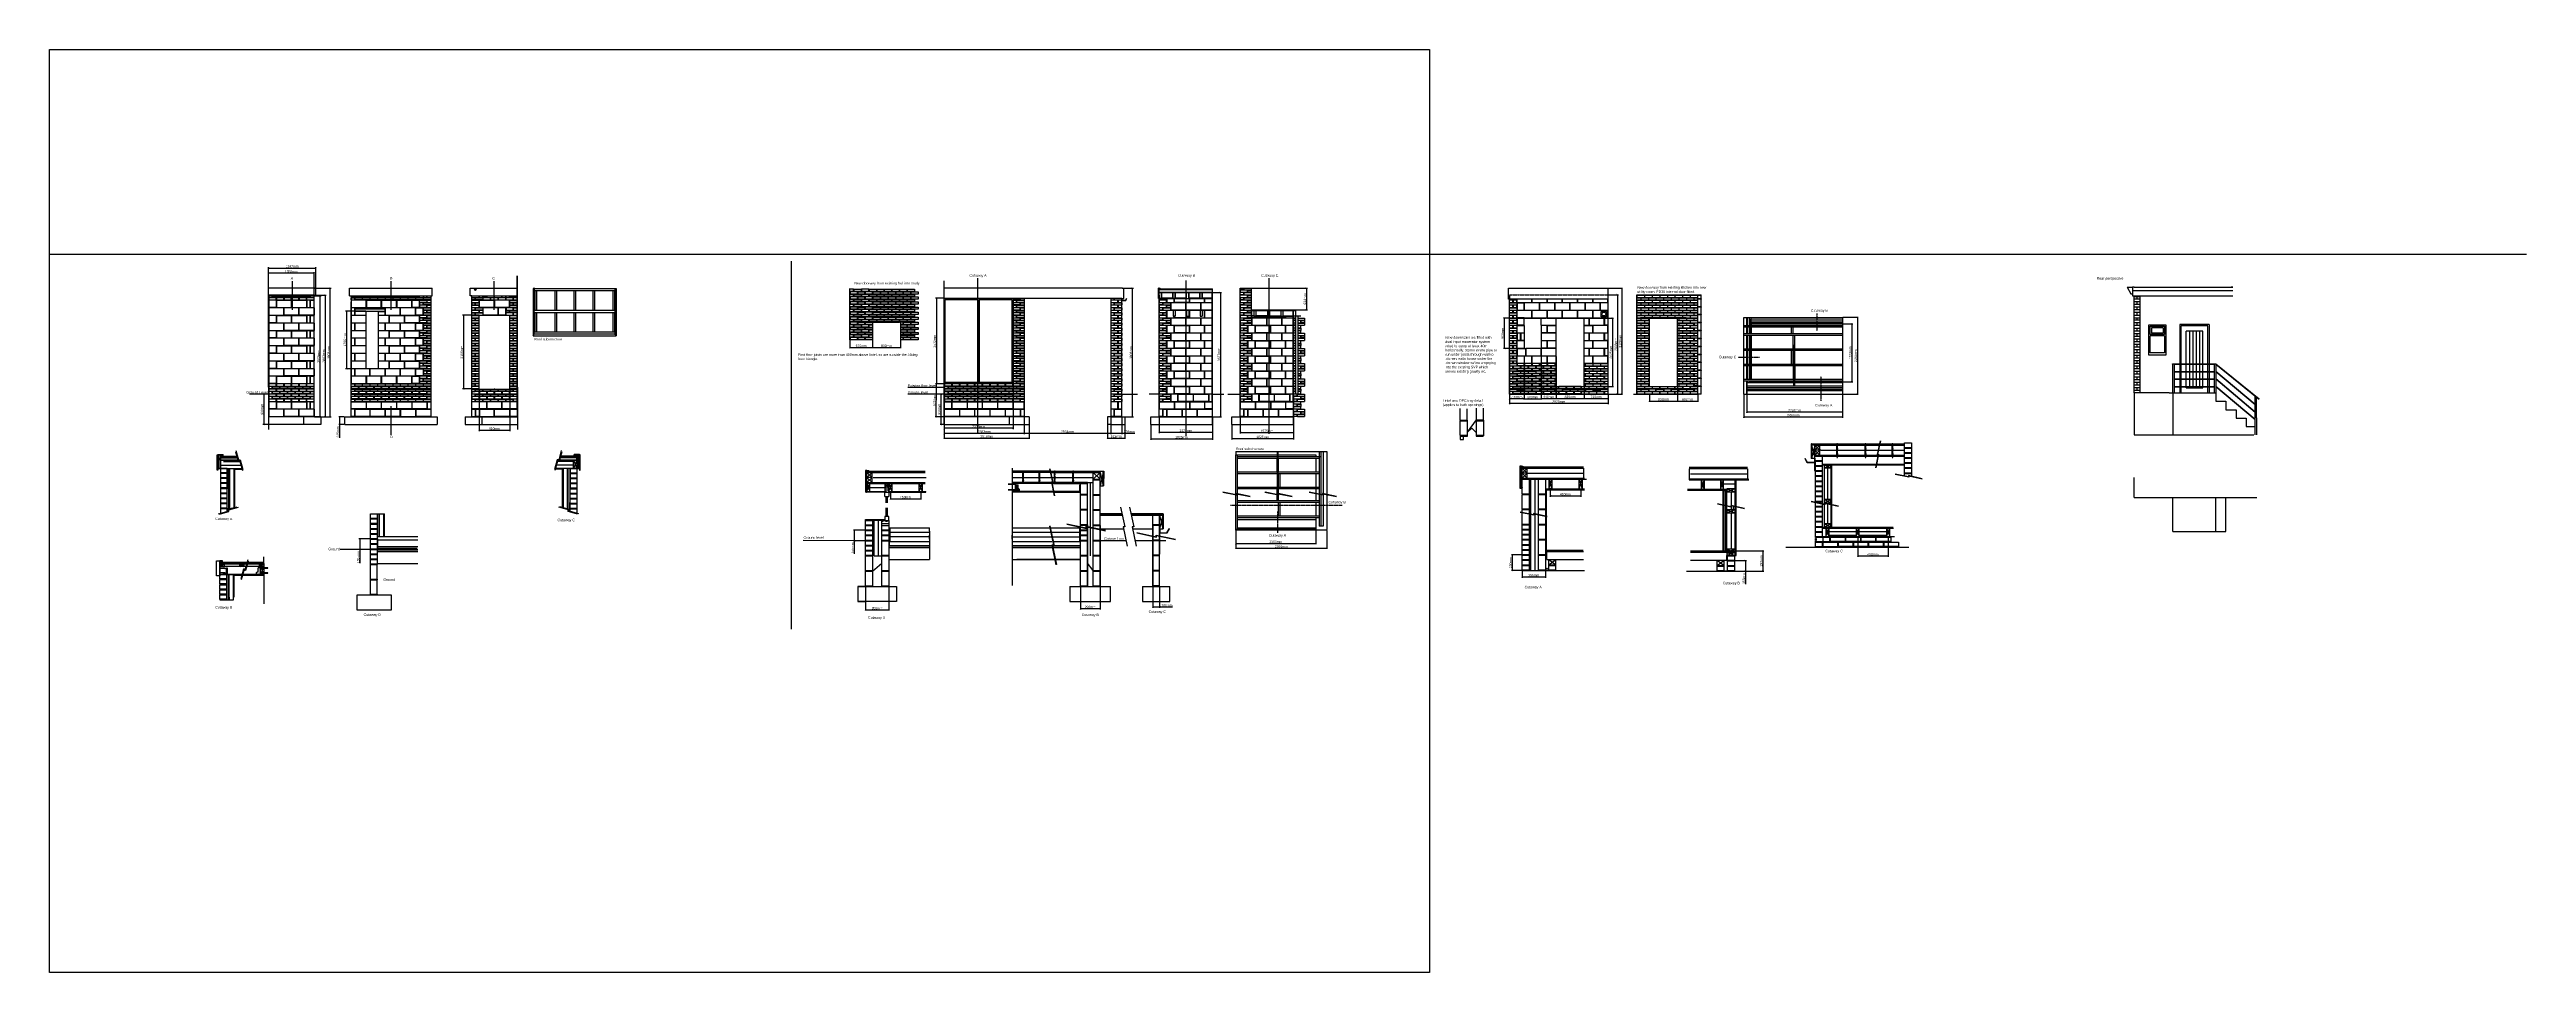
# Model space of a CAD drawing. Header units: millimetres. Extents: x -11841 to 102307, y -68819 to 40378.
# Drawn here: x 28999 to 102307, y -14221 to 13079 of the extents above; entities that cross this region are included whole.
import ezdxf

# ---------------------------------------------------------------- set-up
doc = ezdxf.new("R2010")
doc.units = ezdxf.units.MM
doc.linetypes.add('ACAD_ISO02W100', pattern=[15, 12, -3])
doc.linetypes.add('CENTER', pattern=[50.8, 31.75, -6.35, 6.35, -6.35])
doc.layers.add('A-Walls', color=7, linetype='Continuous')
doc.layers.add('axis', color=40, linetype='CENTER', lineweight=13)
doc.layers.add('Border', color=7, linetype='Continuous', plot=False)
doc.styles.get("Standard").update_dxf_attribs({"font": 'Arial.ttf'})
doc.linetypes.add('BATTING', pattern='A,0.00254,-2.54,[134,ltypeshp.shx,S=2.54,R=0,X=-2.54,Y=0],-5.08,[134,ltypeshp.shx,S=2.54,R=180,X=2.54,Y=0],-2.54', length=10.16254)
doc.dimstyles.new('JRMStyle', dxfattribs={"dimtxt": 3.5, "dimasz": 2.5, "dimexe": 1.25, "dimexo": 0.625, "dimtad": 1, "dimdec": 0, "dimdsep": 46, "dimtxsty": 'Standard', "dimblk": 'ARCHTICK', "dimblk1": 'ARCHTICK', "dimblk2": 'ARCHTICK', "dimcen": 2.5, "dimadec": 0, "dimazin": 0, "dimtfac": 1, "dimtdec": 0, "dimtmove": 0, "dimatfit": 3, "dimldrblk": 'ARCHTICK', "dimfxl": 1, "dimarcsym": 0})

# ---------------------------------------------------------------- blocks, each defined once
blk = doc.blocks.new('_ArchTick')
at = {"color": 0, "linetype": 'ByBlock', "const_width": 0.15}
blk.add_lwpolyline([(-0.5, -0.5), (0.5, 0.5)], dxfattribs=at)
blk = doc.blocks.new('*D39')
at = {"color": 0, "lineweight": -2, "transparency": 16777216}
for p, q in [((35480, 6028), (35480, 6642)), ((35480, 6617), (36877, 6617)), ((36877, 6028), (36877, 6642))]:
    blk.add_line(p, q, dxfattribs=at)
at = {"layer": 'Defpoints', "color": 0, "transparency": 16777216}
for p in [(36877, 6617), (35480, 6016), (36877, 6016)]:
    blk.add_point(p, dxfattribs=at)
at = {"color": 0, "lineweight": -2, "transparency": 16777216, "xscale": 50, "yscale": 50, "zscale": 50, "rotation": 180}
blk.add_blockref('_ArchTick', (35480, 6617), dxfattribs=at)
at = {"color": 0, "lineweight": -2, "transparency": 16777216, "xscale": 50, "yscale": 50, "zscale": 50}
blk.add_blockref('_ArchTick', (36877, 6617), dxfattribs=at)
at = {"color": 0, "transparency": 16777216, "insert": (36178, 6666), "char_height": 70, "attachment_point": 5}
blk.add_mtext('1397mm', dxfattribs=at)
blk = doc.blocks.new('*D40')
at = {"color": 0, "lineweight": -2, "transparency": 16777216}
for p, q in [((35480, 5803), (35480, 6490)), ((36830, 6465), (35480, 6465)), ((36830, 5803), (36830, 6490))]:
    blk.add_line(p, q, dxfattribs=at)
at = {"layer": 'Defpoints', "color": 0, "transparency": 16777216}
for p in [(35480, 6465), (35480, 5791), (36830, 5791)]:
    blk.add_point(p, dxfattribs=at)
at = {"color": 0, "lineweight": -2, "transparency": 16777216, "xscale": 50, "yscale": 50, "zscale": 50, "rotation": 180}
blk.add_blockref('_ArchTick', (35480, 6465), dxfattribs=at)
at = {"color": 0, "lineweight": -2, "transparency": 16777216, "xscale": 50, "yscale": 50, "zscale": 50}
blk.add_blockref('_ArchTick', (36830, 6465), dxfattribs=at)
at = {"color": 0, "transparency": 16777216, "insert": (36155, 6513), "char_height": 70, "attachment_point": 5}
blk.add_mtext('1350mm', dxfattribs=at)
blk = doc.blocks.new('*D41')
at = {"color": 0, "lineweight": -2, "transparency": 16777216}
for p, q in [((36842, 6016), (37333, 6016)), ((37308, 2213), (37308, 6016)), ((36842, 2213), (37333, 2213))]:
    blk.add_line(p, q, dxfattribs=at)
at = {"layer": 'Defpoints', "color": 0, "transparency": 16777216}
for p in [(36830, 6016), (37308, 6016), (36830, 2213)]:
    blk.add_point(p, dxfattribs=at)
at = {"color": 0, "lineweight": -2, "transparency": 16777216, "xscale": 50, "yscale": 50, "zscale": 50}
for p, rotation in [((37308, 6016), 90), ((37308, 2213), 270)]:
    blk.add_blockref('_ArchTick', p, dxfattribs=dict(at, rotation=rotation))
at = {"color": 0, "transparency": 16777216, "insert": (37260, 4114), "char_height": 70, "attachment_point": 5, "rotation": 90}
blk.add_mtext('3803mm', dxfattribs=at)
blk = doc.blocks.new('*D42')
at = {"color": 0, "lineweight": -2, "transparency": 16777216}
for p, q in [((36842, 5816), (37186, 5816)), ((37161, 5816), (37161, 2213)), ((36842, 2213), (37186, 2213))]:
    blk.add_line(p, q, dxfattribs=at)
at = {"layer": 'Defpoints', "color": 0, "transparency": 16777216}
for p in [(36830, 5816), (36830, 2213), (37161, 2213)]:
    blk.add_point(p, dxfattribs=at)
at = {"color": 0, "lineweight": -2, "transparency": 16777216, "xscale": 50, "yscale": 50, "zscale": 50}
for p, rotation in [((37161, 5816), 90), ((37161, 2213), 270)]:
    blk.add_blockref('_ArchTick', p, dxfattribs=dict(at, rotation=rotation))
at = {"color": 0, "transparency": 16777216, "insert": (37113, 4014), "char_height": 70, "attachment_point": 5, "rotation": 90}
blk.add_mtext('3603mm', dxfattribs=at)
blk = doc.blocks.new('*D43')
at = {"color": 0, "lineweight": -2, "transparency": 16777216}
for p, q in [((36842, 5791), (37037, 5791)), ((37012, 2213), (37012, 5791)), ((36842, 2213), (37037, 2213))]:
    blk.add_line(p, q, dxfattribs=at)
at = {"layer": 'Defpoints', "color": 0, "transparency": 16777216}
for p in [(36830, 5791), (37012, 5791), (36830, 2213)]:
    blk.add_point(p, dxfattribs=at)
at = {"color": 0, "lineweight": -2, "transparency": 16777216, "xscale": 50, "yscale": 50, "zscale": 50}
for p, rotation in [((37012, 5791), 90), ((37012, 2213), 270)]:
    blk.add_blockref('_ArchTick', p, dxfattribs=dict(at, rotation=rotation))
at = {"color": 0, "transparency": 16777216, "insert": (36963, 4002), "char_height": 70, "attachment_point": 5, "rotation": 90}
blk.add_mtext('3578mm', dxfattribs=at)
blk = doc.blocks.new('*D44')
at = {"color": 0, "lineweight": -2, "transparency": 16777216}
for p, q in [((37722, 2213), (37560, 2213)), ((37585, 2213), (37585, 1988)), ((37722, 1988), (37560, 1988)), ((37585, 1988), (37585, 1596))]:
    blk.add_line(p, q, dxfattribs=at)
at = {"layer": 'Defpoints', "color": 0, "transparency": 16777216}
for p in [(37734, 2213), (37585, 1988), (37734, 1988)]:
    blk.add_point(p, dxfattribs=at)
at = {"color": 0, "lineweight": -2, "transparency": 16777216, "xscale": 50, "yscale": 50, "zscale": 50}
for p, rotation in [((37585, 2213), 90), ((37585, 1988), 270)]:
    blk.add_blockref('_ArchTick', p, dxfattribs=dict(at, rotation=rotation))
at = {"color": 0, "transparency": 16777216, "insert": (37536, 1767), "char_height": 70, "attachment_point": 5, "rotation": 90}
blk.add_mtext('225mm', dxfattribs=at)
blk = doc.blocks.new('*D45')
at = {"color": 0, "lineweight": -2, "transparency": 16777216}
for p, q in [((38356, 5338), (37762, 5338)), ((37787, 5338), (37787, 3638)), ((38356, 3638), (37762, 3638))]:
    blk.add_line(p, q, dxfattribs=at)
at = {"layer": 'Defpoints', "color": 0, "transparency": 16777216}
for p in [(38368, 5338), (37787, 3638), (38368, 3638)]:
    blk.add_point(p, dxfattribs=at)
at = {"color": 0, "lineweight": -2, "transparency": 16777216, "xscale": 50, "yscale": 50, "zscale": 50}
for p, rotation in [((37787, 5338), 90), ((37787, 3638), 270)]:
    blk.add_blockref('_ArchTick', p, dxfattribs=dict(at, rotation=rotation))
at = {"color": 0, "transparency": 16777216, "insert": (37739, 4488), "char_height": 70, "attachment_point": 5, "rotation": 90}
blk.add_mtext('1700mm', dxfattribs=at)
blk = doc.blocks.new('*D46')
at = {"color": 0, "lineweight": -2, "transparency": 16777216}
for p, q in [((53150, -2812), (53150, -3519)), ((53840, -2812), (53840, -3519)), ((53150, -3494), (53840, -3494))]:
    blk.add_line(p, q, dxfattribs=at)
at = {"layer": 'Defpoints', "color": 0, "transparency": 16777216}
for p in [(53150, -2800), (53840, -2800), (53840, -3494)]:
    blk.add_point(p, dxfattribs=at)
at = {"color": 0, "lineweight": -2, "transparency": 16777216, "xscale": 50, "yscale": 50, "zscale": 50, "rotation": 180}
blk.add_blockref('_ArchTick', (53150, -3494), dxfattribs=at)
at = {"color": 0, "lineweight": -2, "transparency": 16777216, "xscale": 50, "yscale": 50, "zscale": 50}
blk.add_blockref('_ArchTick', (53840, -3494), dxfattribs=at)
at = {"color": 0, "transparency": 16777216, "insert": (53495, -3446), "char_height": 70, "attachment_point": 5}
blk.add_mtext('355mm', dxfattribs=at)
blk = doc.blocks.new('*D47')
at = {"color": 0, "lineweight": -2, "transparency": 16777216}
for p, q in [((53884, -7), (53884, -235)), ((53884, -210), (54784, -210)), ((54784, -7), (54784, -235))]:
    blk.add_line(p, q, dxfattribs=at)
at = {"layer": 'Defpoints', "color": 0, "transparency": 16777216}
for p in [(53884, 6), (54784, 6), (54784, -210)]:
    blk.add_point(p, dxfattribs=at)
at = {"color": 0, "lineweight": -2, "transparency": 16777216, "xscale": 50, "yscale": 50, "zscale": 50, "rotation": 180}
blk.add_blockref('_ArchTick', (53884, -210), dxfattribs=at)
at = {"color": 0, "lineweight": -2, "transparency": 16777216, "xscale": 50, "yscale": 50, "zscale": 50}
blk.add_blockref('_ArchTick', (54784, -210), dxfattribs=at)
at = {"color": 0, "transparency": 16777216, "insert": (54334, -161), "char_height": 70, "attachment_point": 5}
blk.add_mtext('450mm', dxfattribs=at)
blk = doc.blocks.new('нагель 100мм')
for p, q in [((-6, 3), (6, 3)), ((-6, 2), (-6, 3)), ((-6, 2), (6, 2)), ((-6, 2), (-4, 0)), ((-4, -1), (4, 0)), ((-4, 0), (4, 0)), ((-3, -1), (1, 0)), ((-3, -1), (-3, 0)), ((2, -1), (4, 0)), ((2, 0), (2, 0)), ((6, 2), (4, 0)), ((6, 2), (6, 3)), ((-4, -1), (-3, -1)), ((-4, -1), (-3, -2)), ((-4, -4), (4, -3)), ((-4, -4), (-3, -4)), ((-4, -4), (-3, -5)), ((-4, -7), (4, -6)), ((-4, -7), (-3, -7)), ((-4, -7), (-3, -7)), ((-4, -10), (4, -9)), ((-4, -10), (-3, -9)), ((-4, -10), (-3, -10)), ((-4, -13), (4, -12)), ((-4, -13), (-3, -12)), ((-4, -13), (-3, -13)), ((-4, -16), (4, -14)), ((-4, -16), (-3, -15)), ((-4, -16), (-3, -16)), ((-4, -19), (4, -17)), ((-4, -19), (-3, -18)), ((-4, -19), (-3, -19)), ((-4, -22), (4, -20)), ((-4, -22), (-3, -21)), ((-4, -22), (-3, -22)), ((-4, -25), (4, -23)), ((-4, -25), (-3, -24)), ((-4, -25), (-3, -25)), ((-4, -27), (4, -26)), ((-4, -27), (-3, -28)), ((-4, -27), (-3, -27)), ((-4, -30), (4, -29)), ((-4, -30), (-3, -30)), ((-4, -30), (-3, -31)), ((-4, -33), (4, -32)), ((-4, -33), (-3, -32)), ((-4, -33), (-3, -33)), ((-4, -36), (4, -35)), ((-4, -36), (-3, -35)), ((-4, -36), (-3, -36)), ((-4, -39), (4, -38)), ((-4, -39), (-3, -38)), ((-4, -39), (-3, -39)), ((-4, -42), (4, -40)), ((-4, -42), (-3, -41)), ((-4, -42), (-3, -42)), ((-4, -45), (4, -43)), ((-4, -45), (-3, -44)), ((-4, -45), (-3, -45)), ((-4, -48), (4, -46)), ((-4, -48), (-3, -47)), ((-4, -48), (-3, -48)), ((-4, -51), (4, -49)), ((-4, -51), (-3, -50)), ((-4, -51), (-3, -51)), ((-4, -53), (4, -52)), ((-4, -53), (-3, -53)), ((-4, -53), (-3, -54)), ((-4, -56), (4, -55)), ((-4, -56), (-3, -56)), ((-4, -56), (-3, -57)), ((-4, -59), (4, -58)), ((-4, -59), (-3, -58)), ((-4, -59), (-3, -59)), ((-4, -62), (4, -61)), ((-4, -62), (-3, -61)), ((-4, -62), (-3, -62)), ((-4, -65), (4, -64)), ((-4, -65), (-3, -64)), ((-4, -65), (-3, -65)), ((-4, -68), (4, -66)), ((-4, -68), (-3, -67)), ((-4, -68), (-3, -68)), ((-4, -71), (4, -69)), ((-4, -71), (-3, -70)), ((-4, -71), (-3, -71)), ((-4, -74), (4, -72)), ((-4, -74), (-3, -73)), ((-4, -74), (-3, -74)), ((-4, -77), (4, -75)), ((-4, -77), (-3, -76)), ((-4, -77), (-3, -77)), ((-4, -79), (4, -78)), ((-4, -79), (-3, -80)), ((-4, -79), (-3, -79)), ((-4, -82), (4, -81)), ((-4, -82), (-3, -82)), ((-4, -82), (-3, -83)), ((-4, -85), (4, -84)), ((-4, -85), (-3, -84)), ((-4, -85), (-3, -85)), ((-4, -88), (4, -87)), ((-4, -88), (-3, -87)), ((-4, -88), (-3, -88)), ((-4, -91), (4, -90)), ((-4, -91), (-3, -90)), ((-4, -91), (-3, -91)), ((-4, -94), (4, -92)), ((-4, -94), (-3, -93)), ((-4, -94), (-3, -94)), ((-4, -97), (4, -95)), ((-4, -97), (-3, -96)), ((-4, -97), (-3, -97)), ((-4, -100), (4, -98)), ((-4, -100), (-3, -99)), ((-4, -100), (-3, -100)), ((-3, -2), (2, -1)), ((-3, -4), (-3, -2)), ((-3, -4), (2, -3)), ((-3, -5), (2, -4)), ((-3, -7), (-3, -5)), ((-3, -7), (2, -6)), ((-3, -9), (-3, -7)), ((-3, -7), (2, -7)), ((-3, -9), (2, -8)), ((-3, -10), (2, -9)), ((-3, -12), (-3, -10)), ((-3, -12), (2, -11)), ((-3, -13), (2, -12)), ((-3, -15), (-3, -13)), ((-3, -15), (2, -14)), ((-3, -16), (2, -15)), ((-3, -18), (-3, -16)), ((-3, -18), (2, -17)), ((-3, -19), (2, -18)), ((-3, -21), (-3, -19)), ((-3, -21), (2, -20)), ((-3, -22), (2, -21)), ((-3, -24), (-3, -22)), ((-3, -24), (2, -23)), ((-3, -25), (2, -24)), ((-3, -27), (-3, -25)), ((-3, -27), (2, -26)), ((-3, -28), (2, -27)), ((-3, -30), (-3, -28)), ((-3, -30), (2, -29)), ((-3, -31), (2, -30)), ((-3, -32), (-3, -31)), ((-3, -33), (2, -32)), ((-3, -32), (2, -32)), ((-3, -35), (-3, -33)), ((-3, -35), (2, -34)), ((-3, -36), (2, -35)), ((-3, -38), (-3, -36)), ((-3, -38), (2, -37)), ((-3, -39), (2, -38)), ((-3, -41), (-3, -39)), ((-3, -41), (2, -40)), ((-3, -42), (2, -41)), ((-3, -44), (-3, -42)), ((-3, -44), (2, -43)), ((-3, -45), (2, -44)), ((-3, -47), (-3, -45)), ((-3, -47), (2, -46)), ((-3, -48), (2, -47)), ((-3, -50), (-3, -48)), ((-3, -50), (2, -49)), ((-3, -51), (2, -50)), ((-3, -53), (-3, -51)), ((-3, -53), (2, -52)), ((-3, -54), (2, -53)), ((-3, -56), (-3, -54)), ((-3, -56), (2, -55)), ((-3, -57), (2, -56)), ((-3, -58), (-3, -57)), ((-3, -58), (2, -58)), ((-3, -59), (2, -58)), ((-3, -61), (-3, -59)), ((-3, -61), (2, -60)), ((-3, -62), (2, -61)), ((-3, -64), (-3, -62)), ((-3, -64), (2, -63)), ((-3, -65), (2, -64)), ((-3, -67), (-3, -65)), ((-3, -67), (2, -66)), ((-3, -68), (2, -67)), ((-3, -70), (-3, -68)), ((-3, -70), (2, -69)), ((-3, -71), (2, -70)), ((-3, -73), (-3, -71)), ((-3, -73), (2, -72)), ((-3, -74), (2, -73)), ((-3, -76), (-3, -74)), ((-3, -76), (2, -75)), ((-3, -77), (2, -76)), ((-3, -79), (-3, -77)), ((-3, -79), (2, -78)), ((-3, -80), (2, -79)), ((-3, -82), (-3, -80)), ((-3, -82), (2, -81)), ((-3, -83), (2, -82)), ((-3, -84), (2, -83)), ((-3, -84), (-3, -83)), ((-3, -85), (2, -84)), ((-3, -87), (-3, -85)), ((-3, -87), (2, -86)), ((-3, -88), (2, -87)), ((-3, -90), (-3, -88)), ((-3, -90), (2, -89)), ((-3, -91), (2, -90)), ((-3, -93), (-3, -91)), ((-3, -93), (2, -92)), ((-3, -94), (2, -93)), ((-3, -96), (-3, -94)), ((-3, -96), (2, -95)), ((-3, -97), (2, -96)), ((-3, -98), (-3, -97)), ((-3, -99), (2, -98)), ((-3, -98), (-2, -99)), ((-3, -100), (2, -99)), ((-2, -100), (-1, -102)), ((-2, -102), (2, -101)), ((-2, -102), (-1, -101)), ((-2, -102), (-1, -102)), ((-1, -101), (1, -101)), ((-1, -102), (0, -106)), ((-1, -102), (1, -102)), ((0, -106), (1, -102)), ((1, -102), (2, -101)), ((1, -101), (2, -101)), ((2, -3), (2, -1)), ((2, -4), (4, -3)), ((2, -3), (4, -3)), ((2, -6), (2, -4)), ((2, -6), (4, -6)), ((2, -7), (4, -6)), ((2, -8), (2, -7)), ((2, -8), (4, -9)), ((2, -9), (4, -9)), ((2, -11), (2, -9)), ((2, -11), (4, -12)), ((2, -12), (4, -12)), ((2, -14), (2, -12)), ((2, -14), (4, -14)), ((2, -15), (4, -14)), ((2, -17), (2, -15)), ((2, -18), (4, -17)), ((2, -17), (4, -17)), ((2, -20), (2, -18)), ((2, -21), (4, -20)), ((2, -20), (4, -20)), ((2, -23), (2, -21)), ((2, -23), (4, -23)), ((2, -24), (4, -23)), ((2, -26), (2, -24)), ((2, -26), (4, -26)), ((2, -27), (4, -26)), ((2, -29), (2, -27)), ((2, -30), (4, -29)), ((2, -29), (4, -29)), ((2, -32), (2, -30)), ((2, -32), (4, -32)), ((2, -32), (4, -32)), ((2, -34), (2, -32)), ((2, -34), (4, -35)), ((2, -35), (4, -35)), ((2, -37), (2, -35)), ((2, -37), (4, -38)), ((2, -38), (4, -38)), ((2, -40), (2, -38)), ((2, -40), (4, -40)), ((2, -41), (4, -40)), ((2, -43), (2, -41)), ((2, -43), (4, -43)), ((2, -44), (4, -43)), ((2, -46), (2, -44)), ((2, -47), (4, -46)), ((2, -46), (4, -46)), ((2, -49), (2, -47)), ((2, -49), (4, -49)), ((2, -50), (4, -49)), ((2, -52), (2, -50)), ((2, -53), (4, -52)), ((2, -52), (4, -52)), ((2, -55), (2, -53)), ((2, -56), (4, -55)), ((2, -55), (4, -55)), ((2, -58), (2, -56)), ((2, -60), (2, -58)), ((2, -58), (4, -58)), ((2, -58), (4, -58)), ((2, -60), (4, -61)), ((2, -61), (4, -61)), ((2, -63), (2, -61)), ((2, -63), (4, -64)), ((2, -64), (4, -64)), ((2, -66), (2, -64)), ((2, -66), (4, -66)), ((2, -67), (4, -66)), ((2, -69), (2, -67)), ((2, -70), (4, -69)), ((2, -69), (4, -69)), ((2, -72), (2, -70)), ((2, -73), (4, -72)), ((2, -72), (4, -72)), ((2, -75), (2, -73)), ((2, -75), (4, -75)), ((2, -76), (4, -75)), ((2, -78), (2, -76)), ((2, -78), (4, -78)), ((2, -79), (4, -78)), ((2, -81), (2, -79)), ((2, -82), (4, -81)), ((2, -81), (4, -81)), ((2, -83), (2, -82)), ((2, -83), (4, -84)), ((2, -86), (2, -84)), ((2, -84), (4, -84)), ((2, -86), (4, -87)), ((2, -87), (4, -87)), ((2, -89), (2, -87)), ((2, -89), (4, -90)), ((2, -90), (4, -90)), ((2, -92), (2, -90)), ((2, -92), (4, -92)), ((2, -93), (4, -92)), ((2, -96), (2, -93)), ((2, -96), (4, -95)), ((2, -95), (4, -95)), ((2, -98), (2, -96)), ((2, -98), (4, -98)), ((2, -99), (4, -98)), ((2, -98), (2, -98)), ((2, -101), (2, -99))]:
    blk.add_line(p, q)
at = {"layer": 'axis', "ltscale": 10}
blk.add_line((0, 10), (0, -111), dxfattribs=at)
blk = doc.blocks.new('*U34')
for points in [[(0, 2), (-213, 2), (-214, 0), (-213, -2), (0, -2)], [(-149, 2), (-199, 2), (-199, -2), (-149, -2)], [(0, 3), (-10, 3), (-10, -3), (0, -3)], [(0, -9), (2, -9), (2, 9), (0, 9)], [(2, -10), (4, -5), (4, 5), (2, 10)], [(2, 10), (2, 10), (2, -10), (2, -10)], [(4, -5), (4, -5), (4, 5), (4, 5)]]:
    blk.add_lwpolyline(points, close=True)
blk.add_lwpolyline([(4, 4), (8, 4, -0.819483), (8, 2), (4, 2), (8, 2, -0.414585), (8, -2), (4, -2), (8, -2, -0.838855), (8, -4), (4, -4), (4, 4)], format="xyb")
for points in [[(9, 3), (9, -3)], [(-213, 0), (-213, -2)]]:
    blk.add_lwpolyline(points)
blk.add_spline([(-213, 2), (-199, 1), (-213, 0), (-214, 0)], degree=3)
blk = doc.blocks.new('*D48')
at = {"color": 0, "lineweight": -2, "transparency": 16777216}
for p, q in [((59509, -2812), (59509, -3484)), ((60089, -2812), (60089, -3484)), ((59509, -3459), (60089, -3459))]:
    blk.add_line(p, q, dxfattribs=at)
at = {"layer": 'Defpoints', "color": 0, "transparency": 16777216}
for p in [(59509, -2800), (60089, -2800), (60089, -3459)]:
    blk.add_point(p, dxfattribs=at)
at = {"color": 0, "lineweight": -2, "transparency": 16777216, "xscale": 50, "yscale": 50, "zscale": 50, "rotation": 180}
blk.add_blockref('_ArchTick', (59509, -3459), dxfattribs=at)
at = {"color": 0, "lineweight": -2, "transparency": 16777216, "xscale": 50, "yscale": 50, "zscale": 50}
blk.add_blockref('_ArchTick', (60089, -3459), dxfattribs=at)
at = {"color": 0, "transparency": 16777216, "insert": (59799, -3411), "char_height": 70, "attachment_point": 5}
blk.add_mtext('290mm', dxfattribs=at)
blk = doc.blocks.new('*D50')
at = {"color": 0, "lineweight": -2, "transparency": 16777216}
for p, q in [((52682, 4483), (52682, 4242)), ((53357, 4483), (53357, 4242)), ((52682, 4267), (53357, 4267))]:
    blk.add_line(p, q, dxfattribs=at)
at = {"layer": 'Defpoints', "color": 0, "transparency": 16777216}
for p in [(52682, 4495), (53357, 4495), (53357, 4267)]:
    blk.add_point(p, dxfattribs=at)
at = {"color": 0, "lineweight": -2, "transparency": 16777216, "xscale": 50, "yscale": 50, "zscale": 50, "rotation": 180}
blk.add_blockref('_ArchTick', (52682, 4267), dxfattribs=at)
at = {"color": 0, "lineweight": -2, "transparency": 16777216, "xscale": 50, "yscale": 50, "zscale": 50}
blk.add_blockref('_ArchTick', (53357, 4267), dxfattribs=at)
at = {"color": 0, "transparency": 16777216, "insert": (53020, 4315), "char_height": 70, "attachment_point": 5}
blk.add_mtext('675mm', dxfattribs=at)
blk = doc.blocks.new('*D51')
at = {"color": 0, "lineweight": -2, "ltscale": 0.58, "transparency": 16777216}
for p, q in [((41700, 5223), (41223, 5223)), ((41248, 5223), (41248, 3038)), ((41700, 3038), (41223, 3038))]:
    blk.add_line(p, q, dxfattribs=at)
at = {"layer": 'Defpoints', "color": 0, "ltscale": 0.58, "transparency": 16777216}
for p in [(41713, 5223), (41248, 3038), (41713, 3038)]:
    blk.add_point(p, dxfattribs=at)
at = {"color": 0, "lineweight": -2, "ltscale": 0.58, "transparency": 16777216, "xscale": 50, "yscale": 50, "zscale": 50}
for p, rotation in [((41248, 5223), 90), ((41248, 3038), 270)]:
    blk.add_blockref('_ArchTick', p, dxfattribs=dict(at, rotation=rotation))
at = {"color": 0, "ltscale": 0.58, "transparency": 16777216, "insert": (41200, 4130), "char_height": 70, "attachment_point": 5, "rotation": 90}
blk.add_mtext('2185mm', dxfattribs=at)
blk = doc.blocks.new('*D52')
at = {"color": 0, "lineweight": -2, "ltscale": 0.58, "transparency": 16777216}
for p, q in [((41713, 3025), (41713, 1794)), ((42623, 3025), (42623, 1794)), ((41713, 1819), (42623, 1819))]:
    blk.add_line(p, q, dxfattribs=at)
at = {"layer": 'Defpoints', "color": 0, "ltscale": 0.58, "transparency": 16777216}
for p in [(41713, 3038), (42623, 3038), (42623, 1819)]:
    blk.add_point(p, dxfattribs=at)
at = {"color": 0, "lineweight": -2, "ltscale": 0.58, "transparency": 16777216, "xscale": 50, "yscale": 50, "zscale": 50, "rotation": 180}
blk.add_blockref('_ArchTick', (41713, 1819), dxfattribs=at)
at = {"color": 0, "lineweight": -2, "ltscale": 0.58, "transparency": 16777216, "xscale": 50, "yscale": 50, "zscale": 50}
blk.add_blockref('_ArchTick', (42623, 1819), dxfattribs=at)
at = {"color": 0, "ltscale": 0.58, "transparency": 16777216, "insert": (42168, 1868), "char_height": 70, "attachment_point": 5}
blk.add_mtext('910mm', dxfattribs=at)
blk = doc.blocks.new('*D53')
at = {"color": 0, "lineweight": -2, "ltscale": 0.58, "transparency": 16777216}
for p, q in [((53357, 4483), (53357, 4242)), ((54189, 4482), (54189, 4242)), ((53357, 4267), (54189, 4267))]:
    blk.add_line(p, q, dxfattribs=at)
at = {"layer": 'Defpoints', "color": 0, "ltscale": 0.58, "transparency": 16777216}
for p in [(53357, 4495), (54189, 4494), (54189, 4267)]:
    blk.add_point(p, dxfattribs=at)
at = {"color": 0, "lineweight": -2, "ltscale": 0.58, "transparency": 16777216, "xscale": 50, "yscale": 50, "zscale": 50, "rotation": 180}
blk.add_blockref('_ArchTick', (53357, 4267), dxfattribs=at)
at = {"color": 0, "lineweight": -2, "ltscale": 0.58, "transparency": 16777216, "xscale": 50, "yscale": 50, "zscale": 50}
blk.add_blockref('_ArchTick', (54189, 4267), dxfattribs=at)
at = {"color": 0, "ltscale": 0.58, "transparency": 16777216, "insert": (53773, 4315), "char_height": 70, "attachment_point": 5}
blk.add_mtext('832mm', dxfattribs=at)
blk = doc.blocks.new('*D54')
at = {"color": 0, "lineweight": -2, "ltscale": 0.58, "transparency": 16777216}
for p, q in [((61649, -2812), (61649, -3434)), ((61854, -2812), (61854, -3434)), ((61649, -3409), (61854, -3409)), ((61854, -3409), (62238, -3409))]:
    blk.add_line(p, q, dxfattribs=at)
at = {"layer": 'Defpoints', "color": 0, "ltscale": 0.58, "transparency": 16777216}
for p in [(61649, -2800), (61854, -2800), (61854, -3409)]:
    blk.add_point(p, dxfattribs=at)
at = {"color": 0, "lineweight": -2, "ltscale": 0.58, "transparency": 16777216, "xscale": 50, "yscale": 50, "zscale": 50, "rotation": 180}
blk.add_blockref('_ArchTick', (61649, -3409), dxfattribs=at)
at = {"color": 0, "lineweight": -2, "ltscale": 0.58, "transparency": 16777216, "xscale": 50, "yscale": 50, "zscale": 50}
blk.add_blockref('_ArchTick', (61854, -3409), dxfattribs=at)
at = {"color": 0, "ltscale": 0.58, "transparency": 16777216, "insert": (62071, -3361), "char_height": 70, "attachment_point": 5}
blk.add_mtext('100mm', dxfattribs=at)
blk = doc.blocks.new('*D55')
at = {"color": 0, "lineweight": -2, "ltscale": 0.58, "transparency": 16777216}
for p, q in [((55479, 3190), (55479, 1851)), ((57514, 3190), (57514, 1851)), ((57514, 1876), (55479, 1876))]:
    blk.add_line(p, q, dxfattribs=at)
at = {"layer": 'Defpoints', "color": 0, "ltscale": 0.58, "transparency": 16777216}
for p in [(55479, 3203), (57514, 3203), (55479, 1876)]:
    blk.add_point(p, dxfattribs=at)
at = {"color": 0, "lineweight": -2, "ltscale": 0.58, "transparency": 16777216, "xscale": 50, "yscale": 50, "zscale": 50, "rotation": 180}
blk.add_blockref('_ArchTick', (55479, 1876), dxfattribs=at)
at = {"color": 0, "lineweight": -2, "ltscale": 0.58, "transparency": 16777216, "xscale": 50, "yscale": 50, "zscale": 50}
blk.add_blockref('_ArchTick', (57514, 1876), dxfattribs=at)
at = {"color": 0, "ltscale": 0.58, "transparency": 16777216, "insert": (56497, 1924), "char_height": 70, "attachment_point": 5}
blk.add_mtext('2035mm', dxfattribs=at)
blk = doc.blocks.new('*D56')
at = {"color": 0, "lineweight": -2, "ltscale": 0.58, "transparency": 16777216}
for p, q in [((55479, 2200), (55479, 1703)), ((57842, 2200), (57842, 1703)), ((55479, 1728), (57842, 1728))]:
    blk.add_line(p, q, dxfattribs=at)
at = {"layer": 'Defpoints', "color": 0, "ltscale": 0.58, "transparency": 16777216}
for p in [(55479, 2213), (57842, 2213), (57842, 1728)]:
    blk.add_point(p, dxfattribs=at)
at = {"color": 0, "lineweight": -2, "ltscale": 0.58, "transparency": 16777216, "xscale": 50, "yscale": 50, "zscale": 50, "rotation": 180}
blk.add_blockref('_ArchTick', (55479, 1728), dxfattribs=at)
at = {"color": 0, "lineweight": -2, "ltscale": 0.58, "transparency": 16777216, "xscale": 50, "yscale": 50, "zscale": 50}
blk.add_blockref('_ArchTick', (57842, 1728), dxfattribs=at)
at = {"color": 0, "ltscale": 0.58, "transparency": 16777216, "insert": (56661, 1776), "char_height": 70, "attachment_point": 5}
blk.add_mtext('2363mm', dxfattribs=at)
blk = doc.blocks.new('*D57')
at = {"color": 0, "lineweight": -2, "ltscale": 0.58, "transparency": 16777216}
for p, q in [((55479, 1975), (55479, 1560)), ((55479, 1585), (57997, 1585)), ((57997, 1975), (57997, 1560))]:
    blk.add_line(p, q, dxfattribs=at)
at = {"layer": 'Defpoints', "color": 0, "ltscale": 0.58, "transparency": 16777216}
for p in [(55479, 1988), (57997, 1988), (57997, 1585)]:
    blk.add_point(p, dxfattribs=at)
at = {"color": 0, "lineweight": -2, "ltscale": 0.58, "transparency": 16777216, "xscale": 50, "yscale": 50, "zscale": 50, "rotation": 180}
blk.add_blockref('_ArchTick', (55479, 1585), dxfattribs=at)
at = {"color": 0, "lineweight": -2, "ltscale": 0.58, "transparency": 16777216, "xscale": 50, "yscale": 50, "zscale": 50}
blk.add_blockref('_ArchTick', (57997, 1585), dxfattribs=at)
at = {"color": 0, "ltscale": 0.58, "transparency": 16777216, "insert": (56738, 1634), "char_height": 70, "attachment_point": 5}
blk.add_mtext('2518mm', dxfattribs=at)
blk = doc.blocks.new('*D58')
at = {"color": 0, "lineweight": -2, "ltscale": 0.58, "transparency": 16777216}
for p, q in [((55467, 2888), (55358, 2888)), ((55383, 2888), (55383, 1988)), ((55467, 1988), (55358, 1988))]:
    blk.add_line(p, q, dxfattribs=at)
at = {"layer": 'Defpoints', "color": 0, "ltscale": 0.58, "transparency": 16777216}
for p in [(55479, 2888), (55383, 1988), (55479, 1988)]:
    blk.add_point(p, dxfattribs=at)
at = {"color": 0, "lineweight": -2, "ltscale": 0.58, "transparency": 16777216, "xscale": 50, "yscale": 50, "zscale": 50}
for p, rotation in [((55383, 2888), 90), ((55383, 1988), 270)]:
    blk.add_blockref('_ArchTick', p, dxfattribs=dict(at, rotation=rotation))
at = {"color": 0, "ltscale": 0.58, "transparency": 16777216, "insert": (55335, 2438), "char_height": 70, "attachment_point": 5, "rotation": 90}
blk.add_mtext('900mm', dxfattribs=at)
blk = doc.blocks.new('*D59')
at = {"color": 0, "lineweight": -2, "ltscale": 0.58, "transparency": 16777216}
for p, q in [((55477, 3188), (55218, 3191)), ((55243, 3190), (55233, 2215)), ((55467, 2213), (55208, 2216))]:
    blk.add_line(p, q, dxfattribs=at)
at = {"layer": 'Defpoints', "color": 0, "ltscale": 0.58, "transparency": 16777216}
for p in [(55489, 3188), (55233, 2215), (55479, 2213)]:
    blk.add_point(p, dxfattribs=at)
at = {"color": 0, "lineweight": -2, "ltscale": 0.58, "transparency": 16777216, "xscale": 50, "yscale": 50, "zscale": 50}
for p, rotation in [((55243, 3190), 89.41237158376046), ((55233, 2215), 269.4123715837604)]:
    blk.add_blockref('_ArchTick', p, dxfattribs=dict(at, rotation=rotation))
at = {"color": 0, "ltscale": 0.58, "transparency": 16777216, "insert": (55190, 2703), "char_height": 70, "attachment_point": 5, "rotation": 89.41237}
blk.add_mtext('975mm', dxfattribs=at)
blk = doc.blocks.new('*D60')
at = {"color": 0, "lineweight": -2, "ltscale": 0.58, "transparency": 16777216}
for p, q in [((55467, 5720), (55220, 5720)), ((55245, 5720), (55245, 3188)), ((55467, 3188), (55220, 3188))]:
    blk.add_line(p, q, dxfattribs=at)
at = {"layer": 'Defpoints', "color": 0, "ltscale": 0.58, "transparency": 16777216}
for p in [(55479, 5720), (55245, 3188), (55479, 3188)]:
    blk.add_point(p, dxfattribs=at)
at = {"color": 0, "lineweight": -2, "ltscale": 0.58, "transparency": 16777216, "xscale": 50, "yscale": 50, "zscale": 50}
for p, rotation in [((55245, 5720), 90), ((55245, 3188), 270)]:
    blk.add_blockref('_ArchTick', p, dxfattribs=dict(at, rotation=rotation))
at = {"color": 0, "ltscale": 0.58, "transparency": 16777216, "insert": (55197, 4454), "char_height": 70, "attachment_point": 5, "rotation": 90}
blk.add_mtext('2532mm', dxfattribs=at)
blk = doc.blocks.new('*D61')
at = {"color": 0, "lineweight": -2, "ltscale": 0.58, "transparency": 16777216}
for p, q in [((60746, 6016), (61080, 6016)), ((61055, 2213), (61055, 6016)), ((60746, 2213), (61080, 2213))]:
    blk.add_line(p, q, dxfattribs=at)
at = {"layer": 'Defpoints', "color": 0, "ltscale": 0.58, "transparency": 16777216}
for p in [(60733, 6016), (61055, 6016), (60733, 2213)]:
    blk.add_point(p, dxfattribs=at)
at = {"color": 0, "lineweight": -2, "ltscale": 0.58, "transparency": 16777216, "xscale": 50, "yscale": 50, "zscale": 50}
for p, rotation in [((61055, 6016), 90), ((61055, 2213), 270)]:
    blk.add_blockref('_ArchTick', p, dxfattribs=dict(at, rotation=rotation))
at = {"color": 0, "ltscale": 0.58, "transparency": 16777216, "insert": (61006, 4114), "char_height": 70, "attachment_point": 5, "rotation": 90}
blk.add_mtext('3803mm', dxfattribs=at)
blk = doc.blocks.new('*D62')
at = {"color": 0, "lineweight": -2, "ltscale": 0.58, "transparency": 16777216}
for p, q in [((61844, 2200), (61844, 1736)), ((63419, 2200), (63419, 1736)), ((61844, 1761), (63419, 1761))]:
    blk.add_line(p, q, dxfattribs=at)
at = {"layer": 'Defpoints', "color": 0, "ltscale": 0.58, "transparency": 16777216}
for p in [(61844, 2213), (63419, 2213), (63419, 1761)]:
    blk.add_point(p, dxfattribs=at)
at = {"color": 0, "lineweight": -2, "ltscale": 0.58, "transparency": 16777216, "xscale": 50, "yscale": 50, "zscale": 50, "rotation": 180}
blk.add_blockref('_ArchTick', (61844, 1761), dxfattribs=at)
at = {"color": 0, "lineweight": -2, "ltscale": 0.58, "transparency": 16777216, "xscale": 50, "yscale": 50, "zscale": 50}
blk.add_blockref('_ArchTick', (63419, 1761), dxfattribs=at)
at = {"color": 0, "ltscale": 0.58, "transparency": 16777216, "insert": (62631, 1809), "char_height": 70, "attachment_point": 5}
blk.add_mtext('1575mm', dxfattribs=at)
blk = doc.blocks.new('*D63')
at = {"color": 0, "lineweight": -2, "ltscale": 0.58, "transparency": 16777216}
for p, q in [((72207, 2875), (72207, 2591)), ((72207, 2616), (75127, 2616)), ((75127, 2875), (75127, 2591))]:
    blk.add_line(p, q, dxfattribs=at)
at = {"layer": 'Defpoints', "color": 0, "ltscale": 0.58, "transparency": 16777216}
for p in [(72207, 2888), (75127, 2888), (75127, 2616)]:
    blk.add_point(p, dxfattribs=at)
at = {"color": 0, "lineweight": -2, "ltscale": 0.58, "transparency": 16777216, "xscale": 50, "yscale": 50, "zscale": 50, "rotation": 180}
blk.add_blockref('_ArchTick', (72207, 2616), dxfattribs=at)
at = {"color": 0, "lineweight": -2, "ltscale": 0.58, "transparency": 16777216, "xscale": 50, "yscale": 50, "zscale": 50}
blk.add_blockref('_ArchTick', (75127, 2616), dxfattribs=at)
at = {"color": 0, "ltscale": 0.58, "transparency": 16777216, "insert": (73667, 2664), "char_height": 70, "attachment_point": 5}
blk.add_mtext('2920mm', dxfattribs=at)
blk = doc.blocks.new('*D64')
at = {"color": 0, "lineweight": -2, "ltscale": 0.58, "transparency": 16777216}
for p, q in [((72647, 4000), (72647, 2725)), ((73147, 4000), (73147, 2725)), ((72647, 2750), (73147, 2750))]:
    blk.add_line(p, q, dxfattribs=at)
at = {"layer": 'Defpoints', "color": 0, "ltscale": 0.58, "transparency": 16777216}
for p in [(72647, 4013), (73147, 4013), (73147, 2750)]:
    blk.add_point(p, dxfattribs=at)
at = {"color": 0, "lineweight": -2, "ltscale": 0.58, "transparency": 16777216, "xscale": 50, "yscale": 50, "zscale": 50, "rotation": 180}
blk.add_blockref('_ArchTick', (72647, 2750), dxfattribs=at)
at = {"color": 0, "lineweight": -2, "ltscale": 0.58, "transparency": 16777216, "xscale": 50, "yscale": 50, "zscale": 50}
blk.add_blockref('_ArchTick', (73147, 2750), dxfattribs=at)
at = {"color": 0, "ltscale": 0.58, "transparency": 16777216, "insert": (72897, 2798), "char_height": 70, "attachment_point": 5}
blk.add_mtext('500mm', dxfattribs=at)
blk = doc.blocks.new('*D65')
at = {"color": 0, "lineweight": -2, "ltscale": 0.58, "transparency": 16777216}
for p, q in [((73147, 4000), (73147, 2733)), ((73587, 4000), (73587, 2733)), ((73147, 2758), (73587, 2758))]:
    blk.add_line(p, q, dxfattribs=at)
at = {"layer": 'Defpoints', "color": 0, "ltscale": 0.58, "transparency": 16777216}
for p in [(73147, 4013), (73587, 4013), (73587, 2758)]:
    blk.add_point(p, dxfattribs=at)
at = {"color": 0, "lineweight": -2, "ltscale": 0.58, "transparency": 16777216, "xscale": 50, "yscale": 50, "zscale": 50, "rotation": 180}
blk.add_blockref('_ArchTick', (73147, 2758), dxfattribs=at)
at = {"color": 0, "lineweight": -2, "ltscale": 0.58, "transparency": 16777216, "xscale": 50, "yscale": 50, "zscale": 50}
blk.add_blockref('_ArchTick', (73587, 2758), dxfattribs=at)
at = {"color": 0, "ltscale": 0.58, "transparency": 16777216, "insert": (73367, 2806), "char_height": 70, "attachment_point": 5}
blk.add_mtext('440mm', dxfattribs=at)
blk = doc.blocks.new('*D66')
at = {"color": 0, "lineweight": -2, "ltscale": 0.58, "transparency": 16777216}
for p, q in [((74417, 2875), (74417, 2733)), ((74417, 2758), (75127, 2758)), ((75127, 2875), (75127, 2733))]:
    blk.add_line(p, q, dxfattribs=at)
at = {"layer": 'Defpoints', "color": 0, "ltscale": 0.58, "transparency": 16777216}
for p in [(74417, 2888), (75127, 2888), (75127, 2758)]:
    blk.add_point(p, dxfattribs=at)
at = {"color": 0, "lineweight": -2, "ltscale": 0.58, "transparency": 16777216, "xscale": 50, "yscale": 50, "zscale": 50, "rotation": 180}
blk.add_blockref('_ArchTick', (74417, 2758), dxfattribs=at)
at = {"color": 0, "lineweight": -2, "ltscale": 0.58, "transparency": 16777216, "xscale": 50, "yscale": 50, "zscale": 50}
blk.add_blockref('_ArchTick', (75127, 2758), dxfattribs=at)
at = {"color": 0, "ltscale": 0.58, "transparency": 16777216, "insert": (74772, 2806), "char_height": 70, "attachment_point": 5}
blk.add_mtext('710mm', dxfattribs=at)
blk = doc.blocks.new('*D67')
at = {"color": 0, "lineweight": -2, "ltscale": 0.58, "transparency": 16777216}
for p, q in [((72207, 4000), (72207, 2725)), ((72647, 4000), (72647, 2725)), ((72647, 2750), (72207, 2750))]:
    blk.add_line(p, q, dxfattribs=at)
at = {"layer": 'Defpoints', "color": 0, "ltscale": 0.58, "transparency": 16777216}
for p in [(72207, 4013), (72647, 4013), (72207, 2750)]:
    blk.add_point(p, dxfattribs=at)
at = {"color": 0, "lineweight": -2, "ltscale": 0.58, "transparency": 16777216, "xscale": 50, "yscale": 50, "zscale": 50, "rotation": 180}
blk.add_blockref('_ArchTick', (72207, 2750), dxfattribs=at)
at = {"color": 0, "lineweight": -2, "ltscale": 0.58, "transparency": 16777216, "xscale": 50, "yscale": 50, "zscale": 50}
blk.add_blockref('_ArchTick', (72647, 2750), dxfattribs=at)
at = {"color": 0, "ltscale": 0.58, "transparency": 16777216, "insert": (72427, 2798), "char_height": 70, "attachment_point": 5}
blk.add_mtext('440mm', dxfattribs=at)
blk = doc.blocks.new('*D68')
at = {"color": 0, "lineweight": -2, "ltscale": 0.58, "transparency": 16777216}
for p, q in [((75139, 6016), (75557, 6016)), ((75532, 6016), (75532, 2888)), ((75139, 2888), (75557, 2888))]:
    blk.add_line(p, q, dxfattribs=at)
at = {"layer": 'Defpoints', "color": 0, "ltscale": 0.58, "transparency": 16777216}
for p in [(75127, 6016), (75127, 2888), (75532, 2888)]:
    blk.add_point(p, dxfattribs=at)
at = {"color": 0, "lineweight": -2, "ltscale": 0.58, "transparency": 16777216, "xscale": 50, "yscale": 50, "zscale": 50}
for p, rotation in [((75532, 6016), 90), ((75532, 2888), 270)]:
    blk.add_blockref('_ArchTick', p, dxfattribs=dict(at, rotation=rotation))
at = {"color": 0, "ltscale": 0.58, "transparency": 16777216, "insert": (75484, 4452), "char_height": 70, "attachment_point": 5, "rotation": 90}
blk.add_mtext('3128mm', dxfattribs=at)
blk = doc.blocks.new('*D69')
at = {"color": 0, "lineweight": -2, "ltscale": 0.58, "transparency": 16777216}
for p, q in [((75139, 5826), (75432, 5826)), ((75407, 5826), (75407, 2888)), ((75139, 2888), (75432, 2888))]:
    blk.add_line(p, q, dxfattribs=at)
at = {"layer": 'Defpoints', "color": 0, "ltscale": 0.58, "transparency": 16777216}
for p in [(75127, 5826), (75127, 2888), (75407, 2888)]:
    blk.add_point(p, dxfattribs=at)
at = {"color": 0, "lineweight": -2, "ltscale": 0.58, "transparency": 16777216, "xscale": 50, "yscale": 50, "zscale": 50}
for p, rotation in [((75407, 5826), 90), ((75407, 2888), 270)]:
    blk.add_blockref('_ArchTick', p, dxfattribs=dict(at, rotation=rotation))
at = {"color": 0, "ltscale": 0.58, "transparency": 16777216, "insert": (75359, 4357), "char_height": 70, "attachment_point": 5, "rotation": 90}
blk.add_mtext('2938mm', dxfattribs=at)
blk = doc.blocks.new('*D70')
at = {"color": 0, "lineweight": -2, "ltscale": 0.58, "transparency": 16777216}
for p, q in [((77180, 3100), (77180, 2657)), ((76348, 2875), (76348, 2657)), ((76348, 2682), (77180, 2682))]:
    blk.add_line(p, q, dxfattribs=at)
at = {"layer": 'Defpoints', "color": 0, "ltscale": 0.58, "transparency": 16777216}
for p in [(77180, 3113), (76348, 2888), (77180, 2682)]:
    blk.add_point(p, dxfattribs=at)
at = {"color": 0, "lineweight": -2, "ltscale": 0.58, "transparency": 16777216, "xscale": 50, "yscale": 50, "zscale": 50, "rotation": 180}
blk.add_blockref('_ArchTick', (76348, 2682), dxfattribs=at)
at = {"color": 0, "lineweight": -2, "ltscale": 0.58, "transparency": 16777216, "xscale": 50, "yscale": 50, "zscale": 50}
blk.add_blockref('_ArchTick', (77180, 2682), dxfattribs=at)
at = {"color": 0, "ltscale": 0.58, "transparency": 16777216, "insert": (76764, 2731), "char_height": 70, "attachment_point": 5}
blk.add_mtext('832mm', dxfattribs=at)
blk = doc.blocks.new('*D71')
at = {"color": 0, "lineweight": -2, "ltscale": 0.58, "transparency": 16777216}
for p, q in [((77180, 3100), (77180, 2657)), ((77180, 2682), (77780, 2682)), ((77780, 2875), (77780, 2657))]:
    blk.add_line(p, q, dxfattribs=at)
at = {"layer": 'Defpoints', "color": 0, "ltscale": 0.58, "transparency": 16777216}
for p in [(77180, 3113), (77780, 2888), (77780, 2682)]:
    blk.add_point(p, dxfattribs=at)
at = {"color": 0, "lineweight": -2, "ltscale": 0.58, "transparency": 16777216, "xscale": 50, "yscale": 50, "zscale": 50, "rotation": 180}
blk.add_blockref('_ArchTick', (77180, 2682), dxfattribs=at)
at = {"color": 0, "lineweight": -2, "ltscale": 0.58, "transparency": 16777216, "xscale": 50, "yscale": 50, "zscale": 50}
blk.add_blockref('_ArchTick', (77780, 2682), dxfattribs=at)
at = {"color": 0, "ltscale": 0.58, "transparency": 16777216, "insert": (77480, 2731), "char_height": 70, "attachment_point": 5}
blk.add_mtext('600mm', dxfattribs=at)
blk = doc.blocks.new('*D72')
at = {"color": 0, "lineweight": -2, "ltscale": 0.58, "transparency": 16777216}
for p, q in [((64242, 2200), (64242, 1723)), ((65817, 2200), (65817, 1723)), ((64242, 1748), (65817, 1748))]:
    blk.add_line(p, q, dxfattribs=at)
at = {"layer": 'Defpoints', "color": 0, "ltscale": 0.58, "transparency": 16777216}
for p in [(64242, 2213), (65817, 2213), (65817, 1748)]:
    blk.add_point(p, dxfattribs=at)
at = {"color": 0, "lineweight": -2, "ltscale": 0.58, "transparency": 16777216, "xscale": 50, "yscale": 50, "zscale": 50, "rotation": 180}
blk.add_blockref('_ArchTick', (64242, 1748), dxfattribs=at)
at = {"color": 0, "lineweight": -2, "ltscale": 0.58, "transparency": 16777216, "xscale": 50, "yscale": 50, "zscale": 50}
blk.add_blockref('_ArchTick', (65817, 1748), dxfattribs=at)
at = {"color": 0, "ltscale": 0.58, "transparency": 16777216, "insert": (65030, 1796), "char_height": 70, "attachment_point": 5}
blk.add_mtext('1575mm', dxfattribs=at)
blk = doc.blocks.new('*D73')
at = {"color": 0, "lineweight": -2, "ltscale": 0.58, "transparency": 16777216}
for p, q in [((63992, 1975), (63992, 1547)), ((63992, 1572), (65817, 1572)), ((65817, 1975), (65817, 1547))]:
    blk.add_line(p, q, dxfattribs=at)
at = {"layer": 'Defpoints', "color": 0, "ltscale": 0.58, "transparency": 16777216}
for p in [(63992, 1988), (65817, 1988), (65817, 1572)]:
    blk.add_point(p, dxfattribs=at)
at = {"color": 0, "lineweight": -2, "ltscale": 0.58, "transparency": 16777216, "xscale": 50, "yscale": 50, "zscale": 50, "rotation": 180}
blk.add_blockref('_ArchTick', (63992, 1572), dxfattribs=at)
at = {"color": 0, "lineweight": -2, "ltscale": 0.58, "transparency": 16777216, "xscale": 50, "yscale": 50, "zscale": 50}
blk.add_blockref('_ArchTick', (65817, 1572), dxfattribs=at)
at = {"color": 0, "ltscale": 0.58, "transparency": 16777216, "insert": (64905, 1621), "char_height": 70, "attachment_point": 5}
blk.add_mtext('1825mm', dxfattribs=at)
blk = doc.blocks.new('*D74')
at = {"color": 0, "lineweight": -2, "ltscale": 0.58, "transparency": 16777216}
for p, q in [((61594, 1975), (61594, 1537)), ((61594, 1562), (63419, 1562)), ((63419, 1975), (63419, 1537))]:
    blk.add_line(p, q, dxfattribs=at)
at = {"layer": 'Defpoints', "color": 0, "ltscale": 0.58, "transparency": 16777216}
for p in [(61594, 1988), (63419, 1988), (63419, 1562)]:
    blk.add_point(p, dxfattribs=at)
at = {"color": 0, "lineweight": -2, "ltscale": 0.58, "transparency": 16777216, "xscale": 50, "yscale": 50, "zscale": 50, "rotation": 180}
blk.add_blockref('_ArchTick', (61594, 1562), dxfattribs=at)
at = {"color": 0, "lineweight": -2, "ltscale": 0.58, "transparency": 16777216, "xscale": 50, "yscale": 50, "zscale": 50}
blk.add_blockref('_ArchTick', (63419, 1562), dxfattribs=at)
at = {"color": 0, "ltscale": 0.58, "transparency": 16777216, "insert": (62506, 1611), "char_height": 70, "attachment_point": 5}
blk.add_mtext('1825mm', dxfattribs=at)
blk = doc.blocks.new('*D75')
at = {"color": 0, "lineweight": -2, "ltscale": 0.58, "transparency": 16777216}
for p, q in [((72634, 5138), (72029, 5138)), ((72054, 5138), (72054, 4238)), ((72634, 4238), (72029, 4238))]:
    blk.add_line(p, q, dxfattribs=at)
at = {"layer": 'Defpoints', "color": 0, "ltscale": 0.58, "transparency": 16777216}
for p in [(72647, 5138), (72054, 4238), (72647, 4238)]:
    blk.add_point(p, dxfattribs=at)
at = {"color": 0, "lineweight": -2, "ltscale": 0.58, "transparency": 16777216, "xscale": 50, "yscale": 50, "zscale": 50}
for p, rotation in [((72054, 5138), 90), ((72054, 4238), 270)]:
    blk.add_blockref('_ArchTick', p, dxfattribs=dict(at, rotation=rotation))
at = {"color": 0, "ltscale": 0.58, "transparency": 16777216, "insert": (72006, 4688), "char_height": 70, "attachment_point": 5, "rotation": 90}
blk.add_mtext('900mm', dxfattribs=at)
blk = doc.blocks.new('*D76')
at = {"color": 0, "lineweight": -2, "ltscale": 0.58, "transparency": 16777216}
for p, q in [((74429, 5138), (75286, 5138)), ((75261, 5138), (75261, 3113)), ((74429, 3113), (75286, 3113))]:
    blk.add_line(p, q, dxfattribs=at)
at = {"layer": 'Defpoints', "color": 0, "ltscale": 0.58, "transparency": 16777216}
for p in [(74417, 5138), (74417, 3113), (75261, 3113)]:
    blk.add_point(p, dxfattribs=at)
at = {"color": 0, "lineweight": -2, "ltscale": 0.58, "transparency": 16777216, "xscale": 50, "yscale": 50, "zscale": 50}
for p, rotation in [((75261, 5138), 90), ((75261, 3113), 270)]:
    blk.add_blockref('_ArchTick', p, dxfattribs=dict(at, rotation=rotation))
at = {"color": 0, "ltscale": 0.58, "transparency": 16777216, "insert": (75213, 4125), "char_height": 70, "attachment_point": 5, "rotation": 90}
blk.add_mtext('2025mm', dxfattribs=at)
blk = doc.blocks.new('*D77')
at = {"color": 0, "lineweight": -2, "ltscale": 0.58, "transparency": 16777216}
for p, q in [((73587, 3100), (73587, 2733)), ((74417, 3100), (74417, 2733)), ((73587, 2758), (74417, 2758))]:
    blk.add_line(p, q, dxfattribs=at)
at = {"layer": 'Defpoints', "color": 0, "ltscale": 0.58, "transparency": 16777216}
for p in [(73587, 3113), (74417, 3113), (74417, 2758)]:
    blk.add_point(p, dxfattribs=at)
at = {"color": 0, "lineweight": -2, "ltscale": 0.58, "transparency": 16777216, "xscale": 50, "yscale": 50, "zscale": 50, "rotation": 180}
blk.add_blockref('_ArchTick', (73587, 2758), dxfattribs=at)
at = {"color": 0, "lineweight": -2, "ltscale": 0.58, "transparency": 16777216, "xscale": 50, "yscale": 50, "zscale": 50}
blk.add_blockref('_ArchTick', (74417, 2758), dxfattribs=at)
at = {"color": 0, "ltscale": 0.58, "transparency": 16777216, "insert": (74002, 2806), "char_height": 70, "attachment_point": 5}
blk.add_mtext('830mm', dxfattribs=at)
blk = doc.blocks.new('*D78')
at = {"color": 0, "lineweight": -2, "ltscale": 0.58, "transparency": 16777216}
for p, q in [((63421, 5890), (63684, 5890)), ((63659, 5890), (63659, 2213)), ((63421, 2213), (63684, 2213))]:
    blk.add_line(p, q, dxfattribs=at)
at = {"layer": 'Defpoints', "color": 0, "ltscale": 0.58, "transparency": 16777216}
for p in [(63409, 5890), (63409, 2213), (63659, 2213)]:
    blk.add_point(p, dxfattribs=at)
at = {"color": 0, "lineweight": -2, "ltscale": 0.58, "transparency": 16777216, "xscale": 50, "yscale": 50, "zscale": 50}
for p, rotation in [((63659, 5890), 90), ((63659, 2213), 270)]:
    blk.add_blockref('_ArchTick', p, dxfattribs=dict(at, rotation=rotation))
at = {"color": 0, "ltscale": 0.58, "transparency": 16777216, "insert": (63611, 4051), "char_height": 70, "attachment_point": 5, "rotation": 90}
blk.add_mtext('3677mm', dxfattribs=at)
blk = doc.blocks.new('*D79')
at = {"color": 0, "lineweight": -2, "ltscale": 0.58, "transparency": 16777216}
for p, q in [((38482, -1396), (38158, -1396)), ((38183, -1396), (38183, -1706)), ((38482, -1706), (38158, -1706)), ((38183, -1706), (38183, -2117))]:
    blk.add_line(p, q, dxfattribs=at)
at = {"layer": 'Defpoints', "color": 0, "ltscale": 0.58, "transparency": 16777216}
for p in [(38495, -1396), (38183, -1706), (38495, -1706)]:
    blk.add_point(p, dxfattribs=at)
at = {"color": 0, "lineweight": -2, "ltscale": 0.58, "transparency": 16777216, "xscale": 50, "yscale": 50, "zscale": 50}
for p, rotation in [((38183, -1396), 90), ((38183, -1706), 270)]:
    blk.add_blockref('_ArchTick', p, dxfattribs=dict(at, rotation=rotation))
at = {"color": 0, "ltscale": 0.58, "transparency": 16777216, "insert": (38135, -1936), "char_height": 70, "attachment_point": 5, "rotation": 90}
blk.add_mtext('155 mm', dxfattribs=at)
blk = doc.blocks.new('*D80')
at = {"color": 0, "lineweight": -2, "ltscale": 0.58, "transparency": 16777216}
for p, q in [((35477, 2888), (35312, 2888)), ((35337, 2888), (35337, 1988)), ((35477, 1988), (35312, 1988))]:
    blk.add_line(p, q, dxfattribs=at)
at = {"layer": 'Defpoints', "color": 0, "ltscale": 0.58, "transparency": 16777216}
for p in [(35490, 2888), (35337, 1988), (35490, 1988)]:
    blk.add_point(p, dxfattribs=at)
at = {"color": 0, "lineweight": -2, "ltscale": 0.58, "transparency": 16777216, "xscale": 50, "yscale": 50, "zscale": 50}
for p, rotation in [((35337, 2888), 90), ((35337, 1988), 270)]:
    blk.add_blockref('_ArchTick', p, dxfattribs=dict(at, rotation=rotation))
at = {"color": 0, "ltscale": 0.58, "transparency": 16777216, "insert": (35288, 2438), "char_height": 70, "attachment_point": 5, "rotation": 90}
blk.add_mtext('900mm', dxfattribs=at)
blk = doc.blocks.new('*D93')
at = {"color": 0, "lineweight": -2, "ltscale": 0.58, "transparency": 16777216}
for p, q in [((57842, 2650), (57842, 1703)), ((60406, 2650), (60406, 1703)), ((57842, 1728), (60406, 1728))]:
    blk.add_line(p, q, dxfattribs=at)
at = {"layer": 'Defpoints', "color": 0, "ltscale": 0.58, "transparency": 16777216}
for p in [(57842, 2663), (60406, 2663), (60406, 1728)]:
    blk.add_point(p, dxfattribs=at)
at = {"color": 0, "lineweight": -2, "ltscale": 0.58, "transparency": 16777216, "xscale": 50, "yscale": 50, "zscale": 50, "rotation": 180}
blk.add_blockref('_ArchTick', (57842, 1728), dxfattribs=at)
at = {"color": 0, "lineweight": -2, "ltscale": 0.58, "transparency": 16777216, "xscale": 50, "yscale": 50, "zscale": 50}
blk.add_blockref('_ArchTick', (60406, 1728), dxfattribs=at)
at = {"color": 0, "ltscale": 0.58, "transparency": 16777216, "insert": (59124, 1776), "char_height": 70, "attachment_point": 5}
blk.add_mtext('2564mm', dxfattribs=at)
blk = doc.blocks.new('*D94')
at = {"color": 0, "lineweight": -2, "ltscale": 0.58, "transparency": 16777216}
for p, q in [((60406, 2200), (60406, 1703)), ((60733, 2200), (60733, 1703)), ((60406, 1728), (60733, 1728)), ((60733, 1728), (61124, 1728))]:
    blk.add_line(p, q, dxfattribs=at)
at = {"layer": 'Defpoints', "color": 0, "ltscale": 0.58, "transparency": 16777216}
for p in [(60406, 2213), (60733, 2213), (60733, 1728)]:
    blk.add_point(p, dxfattribs=at)
at = {"color": 0, "lineweight": -2, "ltscale": 0.58, "transparency": 16777216, "xscale": 50, "yscale": 50, "zscale": 50, "rotation": 180}
blk.add_blockref('_ArchTick', (60406, 1728), dxfattribs=at)
at = {"color": 0, "lineweight": -2, "ltscale": 0.58, "transparency": 16777216, "xscale": 50, "yscale": 50, "zscale": 50}
blk.add_blockref('_ArchTick', (60733, 1728), dxfattribs=at)
at = {"color": 0, "ltscale": 0.58, "transparency": 16777216, "insert": (60954, 1776), "char_height": 70, "attachment_point": 5}
blk.add_mtext('328mm', dxfattribs=at)
blk = doc.blocks.new('*D95')
at = {"color": 0, "lineweight": -2, "ltscale": 0.58, "transparency": 16777216}
for p, q in [((60313, 1975), (60313, 1560)), ((60313, 1585), (60826, 1585)), ((60826, 1975), (60826, 1560))]:
    blk.add_line(p, q, dxfattribs=at)
at = {"layer": 'Defpoints', "color": 0, "ltscale": 0.58, "transparency": 16777216}
for p in [(60313, 1988), (60826, 1988), (60826, 1585)]:
    blk.add_point(p, dxfattribs=at)
at = {"color": 0, "lineweight": -2, "ltscale": 0.58, "transparency": 16777216, "xscale": 50, "yscale": 50, "zscale": 50, "rotation": 180}
blk.add_blockref('_ArchTick', (60313, 1585), dxfattribs=at)
at = {"color": 0, "lineweight": -2, "ltscale": 0.58, "transparency": 16777216, "xscale": 50, "yscale": 50, "zscale": 50}
blk.add_blockref('_ArchTick', (60826, 1585), dxfattribs=at)
at = {"color": 0, "ltscale": 0.58, "transparency": 16777216, "insert": (60570, 1634), "char_height": 70, "attachment_point": 5}
blk.add_mtext('513mm', dxfattribs=at)
blk = doc.blocks.new('*D97')
at = {"color": 0, "lineweight": -2, "ltscale": 0.58, "transparency": 16777216}
for p, q in [((64582, 6016), (66226, 6016)), ((66201, 6016), (66201, 5382)), ((64582, 5382), (66226, 5382))]:
    blk.add_line(p, q, dxfattribs=at)
at = {"layer": 'Defpoints', "color": 0, "ltscale": 0.58, "transparency": 16777216}
for p in [(64570, 6016), (64570, 5382), (66201, 5382)]:
    blk.add_point(p, dxfattribs=at)
at = {"color": 0, "lineweight": -2, "ltscale": 0.58, "transparency": 16777216, "xscale": 50, "yscale": 50, "zscale": 50}
for p, rotation in [((66201, 6016), 90), ((66201, 5382), 270)]:
    blk.add_blockref('_ArchTick', p, dxfattribs=dict(at, rotation=rotation))
at = {"color": 0, "ltscale": 0.58, "transparency": 16777216, "insert": (66153, 5699), "char_height": 70, "attachment_point": 5, "rotation": 90}
blk.add_mtext('634mm', dxfattribs=at)
blk = doc.blocks.new('*D115')
at = {"color": 0, "lineweight": -2, "transparency": 16777216}
for p, q in [((72581, -2341), (72581, -2547)), ((72581, -2522), (73271, -2522)), ((73271, -2341), (73271, -2547))]:
    blk.add_line(p, q, dxfattribs=at)
at = {"layer": 'Defpoints', "color": 0, "transparency": 16777216}
for p in [(72581, -2328), (73271, -2328), (73271, -2522)]:
    blk.add_point(p, dxfattribs=at)
at = {"color": 0, "lineweight": -2, "transparency": 16777216, "xscale": 50, "yscale": 50, "zscale": 50, "rotation": 180}
blk.add_blockref('_ArchTick', (72581, -2522), dxfattribs=at)
at = {"color": 0, "lineweight": -2, "transparency": 16777216, "xscale": 50, "yscale": 50, "zscale": 50}
blk.add_blockref('_ArchTick', (73271, -2522), dxfattribs=at)
at = {"color": 0, "transparency": 16777216, "insert": (72926, -2474), "char_height": 70, "attachment_point": 5}
blk.add_mtext('355mm', dxfattribs=at)
blk = doc.blocks.new('*D114')
at = {"color": 0, "lineweight": -2, "ltscale": 0.58, "transparency": 16777216}
for p, q in [((73415, 69), (73415, -149)), ((74315, 69), (74315, -149)), ((73415, -124), (74315, -124))]:
    blk.add_line(p, q, dxfattribs=at)
at = {"layer": 'Defpoints', "color": 0, "ltscale": 0.58, "transparency": 16777216}
for p in [(73415, 82), (74315, 82), (74315, -124)]:
    blk.add_point(p, dxfattribs=at)
at = {"color": 0, "lineweight": -2, "ltscale": 0.58, "transparency": 16777216, "xscale": 50, "yscale": 50, "zscale": 50, "rotation": 180}
blk.add_blockref('_ArchTick', (73415, -124), dxfattribs=at)
at = {"color": 0, "lineweight": -2, "ltscale": 0.58, "transparency": 16777216, "xscale": 50, "yscale": 50, "zscale": 50}
blk.add_blockref('_ArchTick', (74315, -124), dxfattribs=at)
at = {"color": 0, "ltscale": 0.58, "transparency": 16777216, "insert": (73865, -76), "char_height": 70, "attachment_point": 5}
blk.add_mtext('450mm', dxfattribs=at)
blk = doc.blocks.new('*D113')
at = {"color": 0, "lineweight": -2, "ltscale": 0.58, "transparency": 16777216}
for p, q in [((78653, -1747), (79732, -1747)), ((79707, -1747), (79707, -2348)), ((78653, -2348), (79732, -2348))]:
    blk.add_line(p, q, dxfattribs=at)
at = {"layer": 'Defpoints', "color": 0, "ltscale": 0.58, "transparency": 16777216}
for p in [(78641, -1747), (78641, -2348), (79707, -2348)]:
    blk.add_point(p, dxfattribs=at)
at = {"color": 0, "lineweight": -2, "ltscale": 0.58, "transparency": 16777216, "xscale": 50, "yscale": 50, "zscale": 50}
for p, rotation in [((79707, -1747), 90), ((79707, -2348), 270)]:
    blk.add_blockref('_ArchTick', p, dxfattribs=dict(at, rotation=rotation))
at = {"color": 0, "ltscale": 0.58, "transparency": 16777216, "insert": (79659, -2048), "char_height": 70, "attachment_point": 5, "rotation": 90}
blk.add_mtext('293mm', dxfattribs=at)
blk = doc.blocks.new('*D116')
at = {"color": 0, "lineweight": -2, "ltscale": 0.58, "transparency": 16777216}
for p, q in [((82076, 5158), (82530, 5158)), ((82505, 5158), (82505, 2888)), ((82076, 2888), (82530, 2888))]:
    blk.add_line(p, q, dxfattribs=at)
at = {"layer": 'Defpoints', "color": 0, "ltscale": 0.58, "transparency": 16777216}
for p in [(82064, 5158), (82064, 2888), (82505, 2888)]:
    blk.add_point(p, dxfattribs=at)
at = {"color": 0, "lineweight": -2, "ltscale": 0.58, "transparency": 16777216, "xscale": 50, "yscale": 50, "zscale": 50}
for p, rotation in [((82505, 5158), 90), ((82505, 2888), 270)]:
    blk.add_blockref('_ArchTick', p, dxfattribs=dict(at, rotation=rotation))
at = {"color": 0, "ltscale": 0.58, "transparency": 16777216, "insert": (82456, 4023), "char_height": 70, "attachment_point": 5, "rotation": 90}
blk.add_mtext('2280mm', dxfattribs=at)
blk = doc.blocks.new('*D117')
at = {"color": 0, "lineweight": -2, "ltscale": 0.58, "transparency": 16777216}
for p, q in [((82076, 4968), (82367, 4968)), ((82342, 4968), (82342, 3245)), ((82076, 3245), (82367, 3245))]:
    blk.add_line(p, q, dxfattribs=at)
at = {"layer": 'Defpoints', "color": 0, "ltscale": 0.58, "transparency": 16777216}
for p in [(82064, 4968), (82064, 3245), (82342, 3245)]:
    blk.add_point(p, dxfattribs=at)
at = {"color": 0, "lineweight": -2, "ltscale": 0.58, "transparency": 16777216, "xscale": 50, "yscale": 50, "zscale": 50}
for p, rotation in [((82342, 4968), 90), ((82342, 3245), 270)]:
    blk.add_blockref('_ArchTick', p, dxfattribs=dict(at, rotation=rotation))
at = {"color": 0, "ltscale": 0.58, "transparency": 16777216, "insert": (82294, 4106), "char_height": 70, "attachment_point": 5, "rotation": 90}
blk.add_mtext('1723mm', dxfattribs=at)
blk = doc.blocks.new('*D118')
at = {"color": 0, "lineweight": -2, "ltscale": 0.58, "transparency": 16777216}
for p, q in [((79234, 3220), (79234, 2334)), ((82064, 3220), (82064, 2334)), ((79234, 2359), (82064, 2359))]:
    blk.add_line(p, q, dxfattribs=at)
at = {"layer": 'Defpoints', "color": 0, "ltscale": 0.58, "transparency": 16777216}
for p in [(79234, 3233), (82064, 3233), (82064, 2359)]:
    blk.add_point(p, dxfattribs=at)
at = {"color": 0, "lineweight": -2, "ltscale": 0.58, "transparency": 16777216, "xscale": 50, "yscale": 50, "zscale": 50, "rotation": 180}
blk.add_blockref('_ArchTick', (79234, 2359), dxfattribs=at)
at = {"color": 0, "lineweight": -2, "ltscale": 0.58, "transparency": 16777216, "xscale": 50, "yscale": 50, "zscale": 50}
blk.add_blockref('_ArchTick', (82064, 2359), dxfattribs=at)
at = {"color": 0, "ltscale": 0.58, "transparency": 16777216, "insert": (80649, 2408), "char_height": 70, "attachment_point": 5}
blk.add_mtext('2750mm', dxfattribs=at)
blk = doc.blocks.new('*D119')
at = {"color": 0, "lineweight": -2, "ltscale": 0.58, "transparency": 16777216}
for p, q in [((79144, 2875), (79144, 2185)), ((79144, 2210), (82064, 2210)), ((82064, 2875), (82064, 2185))]:
    blk.add_line(p, q, dxfattribs=at)
at = {"layer": 'Defpoints', "color": 0, "ltscale": 0.58, "transparency": 16777216}
for p in [(79144, 2888), (82064, 2888), (82064, 2210)]:
    blk.add_point(p, dxfattribs=at)
at = {"color": 0, "lineweight": -2, "ltscale": 0.58, "transparency": 16777216, "xscale": 50, "yscale": 50, "zscale": 50, "rotation": 180}
blk.add_blockref('_ArchTick', (79144, 2210), dxfattribs=at)
at = {"color": 0, "lineweight": -2, "ltscale": 0.58, "transparency": 16777216, "xscale": 50, "yscale": 50, "zscale": 50}
blk.add_blockref('_ArchTick', (82064, 2210), dxfattribs=at)
at = {"color": 0, "ltscale": 0.58, "transparency": 16777216, "insert": (80604, 2258), "char_height": 70, "attachment_point": 5}
blk.add_mtext('2850mm', dxfattribs=at)
blk = doc.blocks.new('*D120')
at = {"color": 0, "lineweight": -2, "ltscale": 0.58, "transparency": 16777216}
for p, q in [((72568, -1868), (72263, -1868)), ((72288, -1868), (72288, -2328)), ((72568, -2328), (72263, -2328))]:
    blk.add_line(p, q, dxfattribs=at)
at = {"layer": 'Defpoints', "color": 0, "ltscale": 0.58, "transparency": 16777216}
for p in [(72581, -1868), (72288, -2328), (72581, -2328)]:
    blk.add_point(p, dxfattribs=at)
at = {"color": 0, "lineweight": -2, "ltscale": 0.58, "transparency": 16777216, "xscale": 50, "yscale": 50, "zscale": 50}
for p, rotation in [((72288, -1868), 90), ((72288, -2328), 270)]:
    blk.add_blockref('_ArchTick', p, dxfattribs=dict(at, rotation=rotation))
at = {"color": 0, "ltscale": 0.58, "transparency": 16777216, "insert": (72240, -2098), "char_height": 70, "attachment_point": 5, "rotation": 90}
blk.add_mtext('230mm', dxfattribs=at)
blk = doc.blocks.new('*D121')
at = {"color": 0, "lineweight": -2, "ltscale": 0.58, "transparency": 16777216}
for p, q in [((78881, -2038), (79218, -2038)), ((79193, -2038), (79193, -2348)), ((78881, -2348), (79218, -2348)), ((79193, -2348), (79193, -2733))]:
    blk.add_line(p, q, dxfattribs=at)
at = {"layer": 'Defpoints', "color": 0, "ltscale": 0.58, "transparency": 16777216}
for p in [(78868, -2038), (78868, -2348), (79193, -2348)]:
    blk.add_point(p, dxfattribs=at)
at = {"color": 0, "lineweight": -2, "ltscale": 0.58, "transparency": 16777216, "xscale": 50, "yscale": 50, "zscale": 50}
for p, rotation in [((79193, -2038), 90), ((79193, -2348), 270)]:
    blk.add_blockref('_ArchTick', p, dxfattribs=dict(at, rotation=rotation))
at = {"color": 0, "ltscale": 0.58, "transparency": 16777216, "insert": (79145, -2566), "char_height": 70, "attachment_point": 5, "rotation": 90}
blk.add_mtext('155mm', dxfattribs=at)
blk = doc.blocks.new('*D122')
at = {"color": 0, "lineweight": -2, "ltscale": 0.58, "transparency": 16777216}
for p, q in [((53137, -1140), (52793, -1140)), ((53137, -1450), (52793, -1450)), ((52818, -1140), (52818, -1450)), ((52818, -1450), (52818, -1834))]:
    blk.add_line(p, q, dxfattribs=at)
at = {"layer": 'Defpoints', "color": 0, "ltscale": 0.58, "transparency": 16777216}
for p in [(52818, -1450), (53150, -1140), (53150, -1450)]:
    blk.add_point(p, dxfattribs=at)
at = {"color": 0, "lineweight": -2, "ltscale": 0.58, "transparency": 16777216, "xscale": 50, "yscale": 50, "zscale": 50}
for p, rotation in [((52818, -1140), 90), ((52818, -1450), 270)]:
    blk.add_blockref('_ArchTick', p, dxfattribs=dict(at, rotation=rotation))
at = {"color": 0, "ltscale": 0.58, "transparency": 16777216, "insert": (52770, -1667), "char_height": 70, "attachment_point": 5, "rotation": 90}
blk.add_mtext('155mm', dxfattribs=at)
blk = doc.blocks.new('*D127')
at = {"color": 0, "lineweight": -2, "ltscale": 0.58, "transparency": 16777216}
for p, q in [((82514, -1334), (82514, -1923)), ((83414, -1334), (83414, -1923)), ((82514, -1898), (83414, -1898))]:
    blk.add_line(p, q, dxfattribs=at)
at = {"layer": 'Defpoints', "color": 0, "ltscale": 0.58, "transparency": 16777216}
for p in [(82514, -1321), (83414, -1321), (83414, -1898)]:
    blk.add_point(p, dxfattribs=at)
at = {"color": 0, "lineweight": -2, "ltscale": 0.58, "transparency": 16777216, "xscale": 50, "yscale": 50, "zscale": 50, "rotation": 180}
blk.add_blockref('_ArchTick', (82514, -1898), dxfattribs=at)
at = {"color": 0, "lineweight": -2, "ltscale": 0.58, "transparency": 16777216, "xscale": 50, "yscale": 50, "zscale": 50}
blk.add_blockref('_ArchTick', (83414, -1898), dxfattribs=at)
at = {"color": 0, "ltscale": 0.58, "transparency": 16777216, "insert": (82964, -1850), "char_height": 70, "attachment_point": 5}
blk.add_mtext('450mm', dxfattribs=at)
blk = doc.blocks.new('*D133')
at = {"color": 0, "lineweight": -2, "ltscale": 0.58, "transparency": 16777216}
for p, q in [((64110, -1152), (64110, -1555)), ((66473, -1152), (66473, -1555)), ((64110, -1530), (66473, -1530))]:
    blk.add_line(p, q, dxfattribs=at)
at = {"layer": 'Defpoints', "color": 0, "ltscale": 0.58, "transparency": 16777216}
for p in [(64110, -1140), (66473, -1140), (66473, -1530)]:
    blk.add_point(p, dxfattribs=at)
at = {"color": 0, "lineweight": -2, "ltscale": 0.58, "transparency": 16777216, "xscale": 50, "yscale": 50, "zscale": 50, "rotation": 180}
blk.add_blockref('_ArchTick', (64110, -1530), dxfattribs=at)
at = {"color": 0, "lineweight": -2, "ltscale": 0.58, "transparency": 16777216, "xscale": 50, "yscale": 50, "zscale": 50}
blk.add_blockref('_ArchTick', (66473, -1530), dxfattribs=at)
at = {"color": 0, "ltscale": 0.58, "transparency": 16777216, "insert": (65291, -1482), "char_height": 70, "attachment_point": 5}
blk.add_mtext('2363mm', dxfattribs=at)
blk = doc.blocks.new('*D134')
at = {"color": 0, "lineweight": -2, "ltscale": 0.58, "transparency": 16777216}
for p, q in [((64110, -1152), (64110, -1695)), ((66801, -1152), (66801, -1695)), ((64110, -1670), (66801, -1670))]:
    blk.add_line(p, q, dxfattribs=at)
at = {"layer": 'Defpoints', "color": 0, "ltscale": 0.58, "transparency": 16777216}
for p in [(64110, -1140), (66801, -1140), (66801, -1670)]:
    blk.add_point(p, dxfattribs=at)
at = {"color": 0, "lineweight": -2, "ltscale": 0.58, "transparency": 16777216, "xscale": 50, "yscale": 50, "zscale": 50, "rotation": 180}
blk.add_blockref('_ArchTick', (64110, -1670), dxfattribs=at)
at = {"color": 0, "lineweight": -2, "ltscale": 0.58, "transparency": 16777216, "xscale": 50, "yscale": 50, "zscale": 50}
blk.add_blockref('_ArchTick', (66801, -1670), dxfattribs=at)
at = {"color": 0, "ltscale": 0.58, "transparency": 16777216, "insert": (65455, -1622), "char_height": 70, "attachment_point": 5}
blk.add_mtext('2691mm', dxfattribs=at)

msp = doc.modelspace()

# ---------------------------------------------------------------- hatches: boundary and pattern name
h = msp.add_hatch()
h.set_pattern_fill('INSUL', scale=20)
h.set_pattern_definition([(0, (-4070.23, 2719.42), (0, 190.5), []), (0, (-4070.23, 2782.92), (0, 190.5), [63.5, -63.5]), (0, (-4070.23, 2846.42), (0, 190.5), [63.5, -63.5])])
h.paths.add_polyline_path([(53839.6, 101.9), (53719.6, 101.9), (53719.6, 5.9), (53759.6, 5.9), (53759.6, -18.1), (53839.6, -18.1), (53839.6, 1.9)])
h = msp.add_hatch(color=251)
h.dxf.hatch_style = 1
h.paths.add_polyline_path([(57665.3, 108.3), (57665.3, 199.9), (57587.7, 199.9), (57587.7, 5.9), (57707.7, 5.9), (57707.7, 65.9)])
h = msp.add_hatch()
h.set_pattern_fill('ANGLE')
h.set_pattern_definition([(0, (-6757.935, -512.339), (0, 6.985), [5.08, -1.905]), (90, (-6757.935, -512.339), (-6.985, 4e-16), [5.08, -1.905])])
h.paths.add_polyline_path([(59509.5, 205.9), (59489.5, 205.9), (59489.5, 5.9), (59509.5, 5.9)])
h = msp.add_hatch(color=251)
h.dxf.hatch_style = 1
h.paths.add_polyline_path([(59509.5, 205.9), (59489.5, 205.9), (59489.5, 5.9), (59509.5, 5.9)])
h = msp.add_hatch()
h.set_pattern_fill('INSUL', scale=20)
h.set_pattern_definition([(0, (-77581.5, -7225.5), (0, 190.5), []), (0, (-77581.5, -7162), (0, 190.5), [63.5, -63.5]), (0, (-77581.5, -7098.5), (0, 190.5), [63.5, -63.5])])
h.paths.add_polyline_path([(53839.6, -849.8), (53634.6, -849.8), (53634.6, -979.8), (53634.6, -999.8), (53839.6, -999.8), (53839.6, -979.8)])
h = msp.add_hatch(color=251)
h.dxf.hatch_style = 1
h.paths.add_polyline_path([(60112.4, -898.1), (60092.4, -898.1), (60092.4, -1098.1), (60112.4, -1098.1)])
h = msp.add_hatch(color=251)
h.dxf.hatch_style = 1
h.paths.add_polyline_path([(61648.9, -898.1), (61628.9, -898.1), (61628.9, -1098.1), (61648.9, -1098.1)])
h = msp.add_hatch(color=252)
h.dxf.hatch_style = 1
h.paths.add_polyline_path([(34260.1, -2250.3), (34240.1, -2250.3), (34240.1, -2450.3), (34260.1, -2450.3)])
h.paths.add_polyline_path([(35247.4, -2256.3), (35244.9, -2256.3), (35244.9, -2266.3), (35243.9, -2261.3), (35242.9, -2261.3), (35238.9, -2260), (35238.9, -2256.3), (35169.8, -2256.3), (35169.8, -2347.9), (35127.4, -2390.3), (35127.4, -2450.3), (35247.4, -2450.3)])
h.paths.add_polyline_path([(35242.9, -2400.2), (35242.9, -2399.2), (35243.9, -2399.2), (35244.9, -2394.2), (35244.9, -2394.3), (35245.4, -2394.3), (35245.4, -2414.2), (35244.9, -2414.2), (35243.9, -2409.2), (35242.9, -2409.2), (35238.9, -2407.9), (35238.9, -2400.2)], flags=16)

# ---------------------------------------------------------------- linework, layer by layer
for p, q in [((29010.9, 7023.9), (102306.7, 7023.9)), ((35479.7, 3087.8), (35479.7, 6396.6)), ((36876.7, 6015.8), (35479.7, 6015.8)), ((36876.7, 5790.8), (36876.7, 6015.8)), ((37881.2, 5790.8), (37881.2, 6015.8)), ((37881.2, 6015.8), (40327.7, 6015.8)), ((40327.7, 5790.8), (40327.7, 6015.8)), ((41451, 5790.8), (41451, 6015.8)), ((41451, 6015.8), (42838, 6015.8)), ((42838, 3122.8), (42838, 6381.4)), ((42848, 3087.8), (42848, 6381.1)), ((43327.3, 6011.4), (43315.3, 6011.4)), ((43315.3, 6011.4), (43315.3, 4614.4)), ((43339.3, 6011.4), (43327.3, 6011.4)), ((43327.3, 6011.4), (43327.3, 4708.4)), ((43364.3, 6011.4), (43339.3, 6011.4)), ((43339.3, 6011.4), (43339.3, 5973.4)), ((43339.3, 4661.4), (43339.3, 6011.4)), ((43339.3, 5948.4), (45741.8, 5948.4)), ((43364.3, 6011.4), (45716.8, 6011.4)), ((43364.3, 5948.4), (43364.3, 5367.9)), ((43411.3, 5948.4), (43411.3, 5367.9)), ((43952.4, 5948.4), (43952.4, 5367.9)), ((43999.4, 5948.4), (43999.4, 5367.9)), ((44517, 5948.4), (44517, 5367.9)), ((44564, 5948.4), (44564, 5367.9)), ((45081.7, 5948.4), (45081.7, 5367.9)), ((45128.7, 5948.4), (45128.7, 5367.9)), ((45669.8, 5948.4), (45669.8, 5367.9)), ((45716.8, 6011.4), (45741.8, 6011.4)), ((45716.8, 5948.4), (45716.8, 5367.9)), ((45716.8, 5948.4), (45716.8, 5367.9)), ((45741.8, 6011.4), (45741.8, 5973.4)), ((45741.8, 6011.4), (45753.8, 6011.4)), ((45741.8, 4661.4), (45741.8, 6011.4)), ((45753.8, 6011.4), (45753.8, 4708.4)), ((45753.8, 6011.4), (45765.8, 6011.4)), ((45765.8, 6011.4), (45765.8, 4614.4)), ((52682.1, 4495.3), (52682.1, 6014.4)), ((52794.6, 5988.9), (52682.1, 5988.9)), ((52794.6, 5923.9), (52682.1, 5923.9)), ((52682.1, 5847.7), (52682.1, 5912.7)), ((52907.1, 5912.7), (52692.1, 5912.7)), ((52692.1, 5912.7), (52692.1, 5847.7)), ((52692.1, 5912.7), (52692.1, 5847.7)), ((52794.6, 5923.9), (52794.6, 5988.9)), ((52804.6, 5988.9), (53019.6, 5988.9)), ((52804.6, 5988.9), (52804.6, 5923.9)), ((53019.6, 5923.9), (52804.6, 5923.9)), ((52907.1, 5847.7), (52907.1, 5912.7)), ((52917.1, 5912.7), (53132.1, 5912.7)), ((52917.1, 5912.7), (52917.1, 5847.7)), ((53019.6, 5988.9), (53019.6, 5923.9)), ((53244.6, 5988.9), (53029.6, 5988.9)), ((53029.6, 5988.9), (53029.6, 5923.9)), ((53029.6, 5988.9), (53029.6, 5923.9)), ((53244.6, 5923.9), (53029.6, 5923.9)), ((53132.1, 5847.7), (53132.1, 5912.7)), ((53132.1, 5912.7), (53132.1, 5847.7)), ((53357.1, 5912.7), (53142.1, 5912.7)), ((53142.1, 5912.7), (53142.1, 5847.7)), ((53142.1, 5912.7), (53142.1, 5847.7)), ((53244.6, 5923.9), (53244.6, 5988.9)), ((53254.6, 5988.9), (53469.6, 5988.9)), ((53254.6, 5988.9), (53254.6, 5923.9)), ((53469.6, 5923.9), (53254.6, 5923.9)), ((53357.1, 5847.7), (53357.1, 5912.7)), ((53367.1, 5912.7), (53582.1, 5912.7)), ((53367.1, 5912.7), (53367.1, 5847.7)), ((53469.6, 5988.9), (53469.6, 5923.9)), ((53479.6, 5988.9), (53694.6, 5988.9)), ((53479.6, 5988.9), (53479.6, 5923.9)), ((53694.6, 5923.9), (53479.6, 5923.9)), ((53582.1, 5912.7), (53582.1, 5847.7)), ((53592.1, 5912.7), (53807.1, 5912.7)), ((53592.1, 5912.7), (53592.1, 5847.7)), ((53694.6, 5988.9), (53694.6, 5923.9)), ((53704.6, 5988.9), (53919.6, 5988.9)), ((53704.6, 5988.9), (53704.6, 5923.9)), ((53919.6, 5923.9), (53704.6, 5923.9)), ((53807.1, 5912.7), (53807.1, 5847.7)), ((53817.1, 5912.7), (54032.1, 5912.7)), ((53817.1, 5912.7), (53817.1, 5847.7)), ((53919.6, 5988.9), (53919.6, 5923.9)), ((53929.6, 5988.9), (54144.6, 5988.9)), ((53929.6, 5988.9), (53929.6, 5923.9)), ((54144.6, 5923.9), (53929.6, 5923.9)), ((54032.1, 5912.7), (54032.1, 5847.7)), ((54042.1, 5912.7), (54257.1, 5912.7)), ((54042.1, 5912.7), (54042.1, 5847.7)), ((54144.6, 5988.9), (54144.6, 5923.9)), ((54154.6, 5988.9), (54369.6, 5988.9)), ((54154.6, 5988.9), (54154.6, 5923.9)), ((54369.6, 5923.9), (54154.6, 5923.9)), ((54257.1, 5912.7), (54257.1, 5847.7)), ((54267.1, 5912.7), (54482.1, 5912.7)), ((54267.1, 5912.7), (54267.1, 5847.7)), ((54369.6, 5988.9), (54369.6, 5923.9)), ((54379.6, 5988.9), (54594.6, 5988.9)), ((54379.6, 5988.9), (54379.6, 5923.9)), ((54594.6, 5923.9), (54379.6, 5923.9)), ((54482.1, 5912.7), (54482.1, 5847.7)), ((54492.1, 5912.7), (54707.1, 5912.7)), ((54492.1, 5912.7), (54492.1, 5847.7)), ((54594.6, 5988.9), (54594.6, 5923.9)), ((54707.1, 5912.7), (54707.1, 5847.7)), ((55479.3, 1987.8), (55479.3, 6239.7)), ((60753.3, 6015.8), (55479.3, 6015.8)), ((61822.6, 5719.8), (61822.6, 6015.8)), ((61843.6, 6015.8), (61822.6, 6015.8)), ((61830.6, 5719.8), (61830.6, 6015.8)), ((61843.6, 6015.8), (61863.6, 6015.8)), ((61843.6, 6000.8), (63418.6, 6000.8)), ((61843.6, 5982.8), (63418.6, 5982.8)), ((61843.6, 5901.8), (63418.6, 5901.8)), ((61843.6, 5889.8), (63418.6, 5889.8)), ((61863.6, 6015.8), (61878.6, 6000.8)), ((63408.6, 5729.8), (63408.6, 5889.8)), ((63418.6, 1987.8), (63418.6, 6000.8)), ((64234, 5719.8), (64234, 6015.8)), ((64242, 2212.8), (64242, 6015.8)), ((64242, 5719.8), (64242, 6015.8)), ((64344.5, 5972.8), (64242, 5972.8)), ((64457, 5962.8), (64242, 5962.8)), ((64242, 5962.8), (64242, 5897.8)), ((64242, 5897.8), (64457, 5897.8)), ((64344.5, 5887.8), (64242, 5887.8)), ((64344.5, 5972.8), (64344.5, 6015.8)), ((64344.5, 5822.8), (64344.5, 5887.8)), ((64354.5, 5972.8), (64354.5, 6015.8)), ((64354.5, 5972.8), (64569.5, 5972.8)), ((64354.5, 5822.8), (64354.5, 5887.8)), ((64354.5, 5887.8), (64569.5, 5887.8)), ((64457, 5897.8), (64457, 5962.8)), ((64467, 5897.8), (64467, 5962.8)), ((64467, 5962.8), (64569.5, 5962.8)), ((64569.5, 5897.8), (64467, 5897.8)), ((75126.6, 2887.8), (75126.6, 6015.8)), ((90485.9, 6049.8), (90643.9, 6049.8)), ((90485.9, 6049.8), (90601.4, 5849.8)), ((90693.9, 6049.8), (90643.9, 6049.8)), ((90643.9, 6049.8), (90643.9, 5949.8)), ((90643.9, 5949.8), (90693.9, 5949.8)), ((90653.9, 5779.8), (90653.9, 5949.8)), ((93613.9, 6049.8), (93563.9, 6049.8)), ((93563.9, 5949.8), (93613.9, 5949.8)), ((35479.7, 5790.8), (36876.7, 5790.8)), ((35489.7, 5790.8), (35489.7, 5747.8)), ((35489.7, 5747.8), (35589.7, 5747.8)), ((35489.7, 5747.8), (35592.2, 5747.8)), ((35704.7, 5737.8), (35489.7, 5737.8)), ((35489.7, 5737.8), (35489.7, 5672.8)), ((35489.7, 5672.8), (35704.7, 5672.8)), ((35704.7, 5662.8), (35489.7, 5662.8)), ((35489.7, 5662.8), (35489.7, 5447.8)), ((35704.7, 5447.8), (35489.7, 5447.8)), ((35929.7, 5437.8), (35489.7, 5437.8)), ((35489.7, 5437.8), (35489.7, 5222.8)), ((35489.7, 5222.8), (35929.7, 5222.8)), ((35704.7, 5212.8), (35489.7, 5212.8)), ((35489.7, 5212.8), (35489.7, 4997.8)), ((35592.2, 5747.8), (35592.2, 5790.8)), ((35602.2, 5747.8), (35602.2, 5790.8)), ((35817.2, 5747.8), (35602.2, 5747.8)), ((35704.7, 5672.8), (35704.7, 5737.8)), ((35704.7, 5662.8), (35704.7, 5447.8)), ((35704.7, 5212.8), (35704.7, 4997.8)), ((35929.7, 5737.8), (35714.7, 5737.8)), ((35714.7, 5737.8), (35714.7, 5672.8)), ((35714.7, 5672.8), (35929.7, 5672.8)), ((35714.7, 5662.8), (35714.7, 5447.8)), ((35714.7, 5662.8), (36154.7, 5662.8)), ((35714.7, 5447.8), (36154.7, 5447.8)), ((35714.7, 5212.8), (35714.7, 4997.8)), ((35714.7, 5212.8), (36154.7, 5212.8)), ((35817.2, 5747.8), (35817.2, 5790.8)), ((35827.2, 5747.8), (35827.2, 5790.8)), ((35827.2, 5747.8), (35827.2, 5790.8)), ((36042.2, 5747.8), (35827.2, 5747.8)), ((36042.2, 5747.8), (35827.2, 5747.8)), ((35929.7, 5672.8), (35929.7, 5737.8)), ((35929.7, 5222.8), (35929.7, 5437.8)), ((36154.7, 5737.8), (35939.7, 5737.8)), ((35939.7, 5737.8), (35939.7, 5672.8)), ((35939.7, 5672.8), (36154.7, 5672.8)), ((35939.7, 5222.8), (35939.7, 5437.8)), ((36379.7, 5437.8), (35939.7, 5437.8)), ((36379.7, 5222.8), (35939.7, 5222.8)), ((36042.2, 5747.8), (36042.2, 5790.8)), ((36042.2, 5747.8), (36042.2, 5790.8)), ((36052.2, 5747.8), (36052.2, 5790.8)), ((36267.2, 5747.8), (36052.2, 5747.8)), ((36154.7, 5672.8), (36154.7, 5737.8)), ((36154.7, 5662.8), (36154.7, 5447.8)), ((36154.7, 5212.8), (36154.7, 4997.8)), ((36379.7, 5737.8), (36164.7, 5737.8)), ((36164.7, 5737.8), (36164.7, 5672.8)), ((36164.7, 5672.8), (36379.7, 5672.8)), ((36164.7, 5662.8), (36164.7, 5447.8)), ((36164.7, 5662.8), (36604.7, 5662.8)), ((36164.7, 5447.8), (36604.7, 5447.8)), ((36164.7, 5212.8), (36164.7, 4997.8)), ((36164.7, 5212.8), (36604.7, 5212.8)), ((36267.2, 5747.8), (36267.2, 5790.8)), ((36277.2, 5747.8), (36277.2, 5790.8)), ((36492.2, 5747.8), (36277.2, 5747.8)), ((36379.7, 5672.8), (36379.7, 5737.8)), ((36379.7, 5222.8), (36379.7, 5437.8)), ((36604.7, 5737.8), (36389.7, 5737.8)), ((36389.7, 5737.8), (36389.7, 5672.8)), ((36389.7, 5672.8), (36604.7, 5672.8)), ((36389.7, 5222.8), (36389.7, 5437.8)), ((36829.7, 5437.8), (36389.7, 5437.8)), ((36829.7, 5222.8), (36389.7, 5222.8)), ((36492.2, 5747.8), (36492.2, 5790.8)), ((36502.2, 5747.8), (36502.2, 5790.8)), ((36717.2, 5747.8), (36502.2, 5747.8)), ((36604.7, 5672.8), (36604.7, 5737.8)), ((36604.7, 5662.8), (36604.7, 5447.8)), ((36604.7, 5212.8), (36604.7, 4997.8)), ((36614.7, 5672.8), (36614.7, 5737.8)), ((36829.7, 5737.8), (36614.7, 5737.8)), ((36614.7, 5672.8), (36829.7, 5672.8)), ((36717.2, 5662.8), (36614.7, 5662.8)), ((36614.7, 5662.8), (36614.7, 5447.8)), ((36614.7, 5447.8), (36717.2, 5447.8)), ((36717.2, 5212.8), (36614.7, 5212.8)), ((36614.7, 5212.8), (36614.7, 4997.8)), ((36717.2, 5747.8), (36717.2, 5790.8)), ((36717.2, 5447.8), (36717.2, 5662.8)), ((36717.2, 4997.8), (36717.2, 5212.8)), ((36727.2, 5747.8), (36727.2, 5790.8)), ((36727.2, 5747.8), (36829.7, 5747.8)), ((36727.2, 5447.8), (36727.2, 5662.8)), ((36727.2, 5662.8), (36829.7, 5662.8)), ((36727.2, 5447.8), (36829.7, 5447.8)), ((36727.2, 4997.8), (36727.2, 5212.8)), ((36727.2, 5212.8), (36829.7, 5212.8)), ((36829.7, 2212.8), (36829.7, 5790.8)), ((36829.7, 5747.8), (36829.7, 5790.8)), ((36829.7, 5672.8), (36829.7, 5737.8)), ((36829.7, 5447.8), (36829.7, 5662.8)), ((36829.7, 5437.8), (36829.7, 5222.8)), ((36829.7, 4997.8), (36829.7, 5212.8)), ((37881.2, 5790.8), (40327.7, 5790.8)), ((37928.2, 5790.8), (37928.2, 5747.8)), ((37928.2, 5790.8), (37928.2, 5447.8)), ((38143.2, 5747.8), (37928.2, 5747.8)), ((37928.2, 5672.8), (37928.2, 5737.8)), ((37928.2, 5737.8), (38030.7, 5737.8)), ((37928.2, 5672.8), (38030.7, 5672.8)), ((38368.2, 5662.8), (37928.2, 5662.8)), ((37928.2, 2212.8), (37928.2, 5615.8)), ((37928.2, 5447.8), (38368.2, 5447.8)), ((38030.7, 5437.8), (37928.2, 5437.8)), ((37928.2, 5437.8), (37928.2, 5222.8)), ((37928.2, 5222.8), (38030.7, 5222.8)), ((38368.2, 5212.8), (37928.2, 5212.8)), ((37928.2, 5212.8), (37928.2, 4997.8)), ((38030.7, 5672.8), (38030.7, 5737.8)), ((38030.7, 5222.8), (38030.7, 5437.8)), ((38040.7, 5672.8), (38040.7, 5737.8)), ((38040.7, 5737.8), (38255.7, 5737.8)), ((38255.7, 5672.8), (38040.7, 5672.8)), ((38368.2, 5437.8), (38040.7, 5437.8)), ((38040.7, 5337.8), (38040.7, 5437.8)), ((38930.7, 5402.8), (38040.7, 5402.8)), ((38155.7, 5337.8), (38040.7, 5337.8)), ((38040.7, 5222.8), (38040.7, 5327.8)), ((38368.2, 5327.8), (38040.7, 5327.8)), ((38040.7, 5222.8), (38368.2, 5222.8)), ((38143.2, 5747.8), (38143.2, 5790.8)), ((38153.2, 5790.8), (38153.2, 5747.8)), ((38368.2, 5747.8), (38153.2, 5747.8)), ((38165.7, 5337.8), (38930.7, 5337.8)), ((38255.7, 5737.8), (38255.7, 5672.8)), ((38265.7, 5672.8), (38265.7, 5737.8)), ((38265.7, 5737.8), (38480.7, 5737.8)), ((38480.7, 5672.8), (38265.7, 5672.8)), ((38368.2, 5747.8), (38368.2, 5790.8)), ((38368.2, 5447.8), (38368.2, 5662.8)), ((38368.2, 5402.8), (38368.2, 5437.8)), ((38368.2, 3637.8), (38368.2, 5337.8)), ((38368.2, 4997.8), (38368.2, 5212.8)), ((38378.2, 5790.8), (38378.2, 5747.8)), ((38593.2, 5747.8), (38378.2, 5747.8)), ((38378.2, 5662.8), (38378.2, 5447.8)), ((38378.2, 5662.8), (38818.2, 5662.8)), ((38378.2, 5447.8), (38818.2, 5447.8)), ((38480.7, 5737.8), (38480.7, 5672.8)), ((38490.7, 5672.8), (38490.7, 5737.8)), ((38490.7, 5737.8), (38705.7, 5737.8)), ((38705.7, 5672.8), (38490.7, 5672.8)), ((38593.2, 5747.8), (38593.2, 5790.8)), ((38603.2, 5790.8), (38603.2, 5747.8)), ((38818.2, 5747.8), (38603.2, 5747.8)), ((38705.7, 5737.8), (38705.7, 5672.8)), ((38715.7, 5672.8), (38715.7, 5737.8)), ((38715.7, 5737.8), (38930.7, 5737.8)), ((38930.7, 5672.8), (38715.7, 5672.8)), ((38930.7, 5437.8), (38728.2, 5437.8)), ((38728.2, 5402.8), (38728.2, 5437.8)), ((38728.2, 5337.8), (38728.2, 3637.8)), ((38728.2, 5327.8), (38930.7, 5327.8)), ((38728.2, 5222.8), (38930.7, 5222.8)), ((39043.2, 5212.8), (38728.2, 5212.8)), ((38818.2, 5747.8), (38818.2, 5790.8)), ((38818.2, 5447.8), (38818.2, 5662.8)), ((38828.2, 5790.8), (38828.2, 5747.8)), ((39043.2, 5747.8), (38828.2, 5747.8)), ((38828.2, 5662.8), (38828.2, 5447.8)), ((38828.2, 5662.8), (39268.2, 5662.8)), ((38828.2, 5447.8), (39268.2, 5447.8)), ((38930.7, 5737.8), (38930.7, 5672.8)), ((38930.7, 5337.8), (38930.7, 5437.8)), ((38930.7, 5222.8), (38930.7, 5327.8)), ((38940.7, 5672.8), (38940.7, 5737.8)), ((38940.7, 5737.8), (39155.7, 5737.8)), ((39155.7, 5672.8), (38940.7, 5672.8)), ((38940.7, 5222.8), (38940.7, 5437.8)), ((39380.7, 5437.8), (38940.7, 5437.8)), ((38940.7, 5222.8), (39380.7, 5222.8)), ((39043.2, 5747.8), (39043.2, 5790.8)), ((39043.2, 5212.8), (39043.2, 4997.8)), ((39053.2, 5790.8), (39053.2, 5747.8)), ((39268.2, 5747.8), (39053.2, 5747.8)), ((39053.2, 5212.8), (39053.2, 4997.8)), ((39053.2, 5212.8), (39493.2, 5212.8)), ((39155.7, 5737.8), (39155.7, 5672.8)), ((39165.7, 5672.8), (39165.7, 5737.8)), ((39165.7, 5737.8), (39380.7, 5737.8)), ((39380.7, 5672.8), (39165.7, 5672.8)), ((39268.2, 5747.8), (39268.2, 5790.8)), ((39268.2, 5447.8), (39268.2, 5662.8)), ((39278.2, 5790.8), (39278.2, 5747.8)), ((39493.2, 5747.8), (39278.2, 5747.8)), ((39278.2, 5662.8), (39278.2, 5447.8)), ((39278.2, 5662.8), (39718.2, 5662.8)), ((39278.2, 5447.8), (39718.2, 5447.8)), ((39380.7, 5737.8), (39380.7, 5672.8)), ((39380.7, 5222.8), (39380.7, 5437.8)), ((39390.7, 5672.8), (39390.7, 5737.8)), ((39390.7, 5737.8), (39605.7, 5737.8)), ((39605.7, 5672.8), (39390.7, 5672.8)), ((39390.7, 5222.8), (39390.7, 5437.8)), ((39830.7, 5437.8), (39390.7, 5437.8)), ((39390.7, 5222.8), (39830.7, 5222.8)), ((39493.2, 5747.8), (39493.2, 5790.8)), ((39493.2, 5212.8), (39493.2, 4997.8)), ((39503.2, 5790.8), (39503.2, 5747.8)), ((39718.2, 5747.8), (39503.2, 5747.8)), ((39503.2, 5212.8), (39503.2, 4997.8)), ((39503.2, 5212.8), (39943.2, 5212.8)), ((39605.7, 5737.8), (39605.7, 5672.8)), ((39615.7, 5672.8), (39615.7, 5737.8)), ((39615.7, 5737.8), (39830.7, 5737.8)), ((39830.7, 5672.8), (39615.7, 5672.8)), ((39718.2, 5747.8), (39718.2, 5790.8)), ((39718.2, 5447.8), (39718.2, 5662.8)), ((39728.2, 5790.8), (39728.2, 5747.8)), ((39943.2, 5747.8), (39728.2, 5747.8)), ((39728.2, 5447.8), (39728.2, 5662.8)), ((39728.2, 5662.8), (39943.2, 5662.8)), ((39943.2, 5447.8), (39728.2, 5447.8)), ((39830.7, 5737.8), (39830.7, 5672.8)), ((39830.7, 5222.8), (39830.7, 5437.8)), ((39840.7, 5672.8), (39840.7, 5737.8)), ((39840.7, 5737.8), (40055.7, 5737.8)), ((40055.7, 5672.8), (39840.7, 5672.8)), ((39840.7, 5222.8), (39840.7, 5437.8)), ((39840.7, 5437.8), (40055.7, 5437.8)), ((40055.7, 5222.8), (39840.7, 5222.8)), ((39943.2, 5747.8), (39943.2, 5790.8)), ((39943.2, 5662.8), (39943.2, 5447.8)), ((39943.2, 5212.8), (39943.2, 4997.8)), ((39953.2, 5747.8), (39953.2, 5790.8)), ((39953.2, 5747.8), (40055.7, 5747.8)), ((39953.2, 5597.8), (39953.2, 5662.8)), ((39953.2, 5662.8), (40168.2, 5662.8)), ((40168.2, 5597.8), (39953.2, 5597.8)), ((40055.7, 5587.8), (39953.2, 5587.8)), ((39953.2, 5587.8), (39953.2, 5522.8)), ((39953.2, 5522.8), (40055.7, 5522.8)), ((40168.2, 5512.8), (39953.2, 5512.8)), ((39953.2, 5512.8), (39953.2, 5447.8)), ((40168.2, 5447.8), (39953.2, 5447.8)), ((40168.2, 5212.8), (39953.2, 5212.8)), ((39953.2, 5212.8), (39953.2, 5147.8)), ((40168.2, 5147.8), (39953.2, 5147.8)), ((40055.7, 5137.8), (39953.2, 5137.8)), ((39953.2, 5137.8), (39953.2, 5072.8)), ((40055.7, 5790.8), (40055.7, 5747.8)), ((40055.7, 5737.8), (40055.7, 5672.8)), ((40055.7, 5522.8), (40055.7, 5587.8)), ((40055.7, 5222.8), (40055.7, 5437.8)), ((40055.7, 5437.8), (40055.7, 5222.8)), ((40055.7, 5072.8), (40055.7, 5137.8)), ((40065.7, 5790.8), (40065.7, 5747.8)), ((40065.7, 5747.8), (40168.2, 5747.8)), ((40065.7, 5672.8), (40065.7, 5737.8)), ((40065.7, 5737.8), (40280.7, 5737.8)), ((40280.7, 5672.8), (40065.7, 5672.8)), ((40065.7, 5522.8), (40065.7, 5587.8)), ((40065.7, 5587.8), (40280.7, 5587.8)), ((40280.7, 5522.8), (40065.7, 5522.8)), ((40065.7, 5372.8), (40065.7, 5437.8)), ((40065.7, 5437.8), (40280.7, 5437.8)), ((40280.7, 5372.8), (40065.7, 5372.8)), ((40168.2, 5362.8), (40065.7, 5362.8)), ((40065.7, 5362.8), (40065.7, 5297.8)), ((40065.7, 5297.8), (40168.2, 5297.8)), ((40065.7, 5222.8), (40065.7, 5287.8)), ((40065.7, 5287.8), (40280.7, 5287.8)), ((40280.7, 5222.8), (40065.7, 5222.8)), ((40065.7, 5072.8), (40065.7, 5137.8)), ((40065.7, 5137.8), (40280.7, 5137.8)), ((40168.2, 5747.8), (40168.2, 5790.8)), ((40168.2, 5662.8), (40168.2, 5597.8)), ((40168.2, 5447.8), (40168.2, 5512.8)), ((40168.2, 5297.8), (40168.2, 5362.8)), ((40168.2, 5147.8), (40168.2, 5212.8)), ((40178.2, 5747.8), (40178.2, 5790.8)), ((40178.2, 5747.8), (40280.7, 5747.8)), ((40178.2, 5597.8), (40178.2, 5662.8)), ((40178.2, 5662.8), (40280.7, 5662.8)), ((40178.2, 5597.8), (40280.7, 5597.8)), ((40178.2, 5447.8), (40178.2, 5512.8)), ((40178.2, 5512.8), (40280.7, 5512.8)), ((40178.2, 5447.8), (40280.7, 5447.8)), ((40178.2, 5297.8), (40178.2, 5362.8)), ((40178.2, 5362.8), (40280.7, 5362.8)), ((40178.2, 5297.8), (40280.7, 5297.8)), ((40178.2, 5147.8), (40178.2, 5212.8)), ((40178.2, 5212.8), (40280.7, 5212.8)), ((40178.2, 5147.8), (40280.7, 5147.8)), ((40280.7, 5790.8), (40280.7, 2212.8)), ((40280.7, 5737.8), (40280.7, 5672.8)), ((40280.7, 5587.8), (40280.7, 5522.8)), ((40280.7, 5437.8), (40280.7, 5372.8)), ((40280.7, 5287.8), (40280.7, 5222.8)), ((40280.7, 5137.8), (40280.7, 5072.8)), ((41498, 5790.8), (41451, 5790.8)), ((41498, 2212.8), (41498, 5790.8)), ((41498, 5790.8), (42838, 5790.8)), ((41498, 5747.8), (41713, 5747.8)), ((41498, 5737.8), (41600.5, 5737.8)), ((41600.5, 5672.8), (41498, 5672.8)), ((41498, 5662.8), (41713, 5662.8)), ((41498, 5597.8), (41713, 5597.8)), ((41498, 5587.8), (41600.5, 5587.8)), ((41498, 5587.8), (41498, 5522.8)), ((41498, 5522.8), (41600.5, 5522.8)), ((41498, 5512.8), (41713, 5512.8)), ((41498, 5437.8), (41498, 5447.8)), ((41498, 5447.8), (41713, 5447.8)), ((41600.5, 5437.8), (41498, 5437.8)), ((41600.5, 5372.8), (41498, 5372.8)), ((41713, 5362.8), (41498, 5362.8)), ((41498, 5297.8), (41713, 5297.8)), ((41498, 5287.8), (41600.5, 5287.8)), ((41600.5, 5222.8), (41498, 5222.8)), ((41498, 5212.8), (41713, 5212.8)), ((41498, 5147.8), (41713, 5147.8)), ((41498, 5137.8), (41600.5, 5137.8)), ((41600.5, 5672.8), (41600.5, 5737.8)), ((41600.5, 5522.8), (41600.5, 5587.8)), ((41600.5, 5372.8), (41600.5, 5437.8)), ((41600.5, 5222.8), (41600.5, 5287.8)), ((41600.5, 5072.8), (41600.5, 5137.8)), ((41610.5, 5737.8), (41825.5, 5737.8)), ((41610.5, 5672.8), (41610.5, 5737.8)), ((41825.5, 5672.8), (41610.5, 5672.8)), ((41610.5, 5587.8), (41713, 5587.8)), ((41610.5, 5522.8), (41610.5, 5587.8)), ((41610.5, 5522.8), (41713, 5522.8)), ((41610.5, 5372.8), (41610.5, 5437.8)), ((41610.5, 5437.8), (41825.5, 5437.8)), ((41825.5, 5372.8), (41610.5, 5372.8)), ((41610.5, 5287.8), (41825.5, 5287.8)), ((41610.5, 5222.8), (41610.5, 5287.8)), ((41713, 5222.8), (41610.5, 5222.8)), ((41610.5, 5137.8), (41713, 5137.8)), ((41610.5, 5072.8), (41610.5, 5137.8)), ((41713, 5747.8), (41713, 5790.8)), ((41713, 5597.8), (41713, 5662.8)), ((41713, 5587.8), (41713, 5522.8)), ((41713, 5447.8), (41713, 5512.8)), ((41713, 5297.8), (41713, 5362.8)), ((41713, 3122.8), (41713, 5222.8)), ((41713, 5222.8), (42623, 5222.8)), ((41723, 5747.8), (41723, 5790.8)), ((41723, 5747.8), (41723, 5790.8)), ((41723, 5747.8), (41825.5, 5747.8)), ((41723, 5447.8), (41723, 5662.8)), ((41723, 5662.8), (42163, 5662.8)), ((42163, 5447.8), (41723, 5447.8)), ((41723, 5297.8), (41723, 5362.8)), ((41825.5, 5362.8), (41723, 5362.8)), ((41723, 5297.8), (41825.5, 5297.8)), ((41825.5, 5747.8), (41825.5, 5790.8)), ((41825.5, 5737.8), (41825.5, 5672.8)), ((41825.5, 5437.8), (41825.5, 5372.8)), ((41825.5, 5362.8), (41825.5, 5297.8)), ((41825.5, 5287.8), (41825.5, 5222.8)), ((41835.5, 5747.8), (41835.5, 5790.8)), ((41938, 5747.8), (41835.5, 5747.8)), ((41835.5, 5672.8), (41835.5, 5737.8)), ((42050.5, 5737.8), (41835.5, 5737.8)), ((41835.5, 5672.8), (41835.5, 5737.8)), ((41835.5, 5672.8), (42050.5, 5672.8)), ((41835.5, 5222.8), (41835.5, 5437.8)), ((42275.5, 5437.8), (41835.5, 5437.8)), ((42275.5, 5222.8), (41835.5, 5222.8)), ((41938, 5747.8), (41938, 5790.8)), ((41948, 5747.8), (41948, 5790.8)), ((41948, 5747.8), (41948, 5790.8)), ((41948, 5747.8), (42163, 5747.8)), ((42050.5, 5672.8), (42050.5, 5737.8)), ((42060.5, 5672.8), (42060.5, 5737.8)), ((42275.5, 5737.8), (42060.5, 5737.8)), ((42060.5, 5672.8), (42060.5, 5737.8)), ((42060.5, 5672.8), (42275.5, 5672.8)), ((42163, 5747.8), (42163, 5790.8)), ((42163, 5662.8), (42163, 5447.8)), ((42173, 5747.8), (42173, 5790.8)), ((42173, 5747.8), (42173, 5790.8)), ((42173, 5747.8), (42388, 5747.8)), ((42173, 5662.8), (42173, 5447.8)), ((42613, 5662.8), (42173, 5662.8)), ((42613, 5447.8), (42173, 5447.8)), ((42275.5, 5672.8), (42275.5, 5737.8)), ((42275.5, 5222.8), (42275.5, 5437.8)), ((42285.5, 5672.8), (42285.5, 5737.8)), ((42500.5, 5737.8), (42285.5, 5737.8)), ((42285.5, 5672.8), (42285.5, 5737.8)), ((42285.5, 5672.8), (42500.5, 5672.8)), ((42285.5, 5222.8), (42285.5, 5437.8)), ((42500.5, 5437.8), (42285.5, 5437.8)), ((42500.5, 5222.8), (42285.5, 5222.8)), ((42388, 5747.8), (42388, 5790.8)), ((42398, 5747.8), (42398, 5790.8)), ((42398, 5747.8), (42398, 5790.8)), ((42398, 5747.8), (42500.5, 5747.8)), ((42500.5, 5747.8), (42500.5, 5790.8)), ((42500.5, 5672.8), (42500.5, 5737.8)), ((42500.5, 5222.8), (42500.5, 5437.8)), ((42510.5, 5747.8), (42510.5, 5790.8)), ((42510.5, 5747.8), (42613, 5747.8)), ((42510.5, 5672.8), (42510.5, 5737.8)), ((42725.5, 5737.8), (42510.5, 5737.8)), ((42510.5, 5672.8), (42510.5, 5737.8)), ((42510.5, 5672.8), (42725.5, 5672.8)), ((42510.5, 5437.8), (42510.5, 5372.8)), ((42725.5, 5437.8), (42510.5, 5437.8)), ((42510.5, 5437.8), (42510.5, 5372.8)), ((42510.5, 5372.8), (42725.5, 5372.8)), ((42510.5, 5297.8), (42510.5, 5362.8)), ((42510.5, 5297.8), (42510.5, 5362.8)), ((42510.5, 5362.8), (42613, 5362.8)), ((42613, 5297.8), (42510.5, 5297.8)), ((42510.5, 5222.8), (42510.5, 5287.8)), ((42725.5, 5287.8), (42510.5, 5287.8)), ((42510.5, 5222.8), (42510.5, 5287.8)), ((42613, 5747.8), (42613, 5790.8)), ((42613, 5447.8), (42613, 5662.8)), ((42613, 5297.8), (42613, 5362.8)), ((42623, 5747.8), (42623, 5790.8)), ((42838, 5747.8), (42623, 5747.8)), ((42623, 5662.8), (42838, 5662.8)), ((42623, 5597.8), (42623, 5662.8)), ((42838, 5597.8), (42623, 5597.8)), ((42623, 5522.8), (42623, 5587.8)), ((42623, 5587.8), (42725.5, 5587.8)), ((42623, 5522.8), (42725.5, 5522.8)), ((42623, 5512.8), (42838, 5512.8)), ((42623, 5447.8), (42623, 5512.8)), ((42838, 5447.8), (42623, 5447.8)), ((42623, 5297.8), (42623, 5362.8)), ((42623, 5362.8), (42838, 5362.8)), ((42838, 5297.8), (42623, 5297.8)), ((42623, 3047.8), (42623, 5222.8)), ((42623, 5222.8), (42725.5, 5222.8)), ((42623, 5222.8), (42725.5, 5222.8)), ((42623, 5212.8), (42838, 5212.8)), ((42623, 5147.8), (42838, 5147.8)), ((42623, 5137.8), (42725.5, 5137.8)), ((42725.5, 5672.8), (42725.5, 5737.8)), ((42725.5, 5522.8), (42725.5, 5587.8)), ((42725.5, 5372.8), (42725.5, 5437.8)), ((42725.5, 5222.8), (42725.5, 5287.8)), ((42725.5, 5072.8), (42725.5, 5137.8)), ((42838, 5737.8), (42735.5, 5737.8)), ((42735.5, 5672.8), (42735.5, 5737.8)), ((42735.5, 5672.8), (42838, 5672.8)), ((42735.5, 5672.8), (42838, 5672.8)), ((42735.5, 5587.8), (42838, 5587.8)), ((42735.5, 5522.8), (42735.5, 5587.8)), ((42735.5, 5522.8), (42838, 5522.8)), ((42735.5, 5372.8), (42735.5, 5437.8)), ((42735.5, 5437.8), (42838, 5437.8)), ((42735.5, 5372.8), (42838, 5372.8)), ((42838, 5287.8), (42735.5, 5287.8)), ((42735.5, 5222.8), (42735.5, 5287.8)), ((42735.5, 5222.8), (42838, 5222.8)), ((42735.5, 5222.8), (42838, 5222.8)), ((42735.5, 5137.8), (42838, 5137.8)), ((42735.5, 5072.8), (42735.5, 5137.8)), ((42838, 5437.8), (42838, 5447.8)), ((43364.3, 5367.9), (43339.3, 5367.9)), ((43364.3, 5304.9), (43339.3, 5304.9)), ((43364.3, 5367.9), (45716.8, 5367.9)), ((43364.3, 5304.9), (43364.3, 4724.4)), ((43364.3, 5304.9), (45716.8, 5304.9)), ((43411.3, 5304.9), (43411.3, 4724.4)), ((43952.4, 5304.9), (43952.4, 4724.4)), ((43999.4, 5304.9), (43999.4, 4724.4)), ((44517, 5304.9), (44517, 4724.4)), ((44564, 5304.9), (44564, 4724.4)), ((45081.7, 5304.9), (45081.7, 4724.4)), ((45128.7, 5304.9), (45128.7, 4724.4)), ((45669.8, 5304.9), (45669.8, 4724.4)), ((45716.8, 5367.9), (45741.8, 5367.9)), ((45716.8, 5304.9), (45716.8, 4724.4)), ((45716.8, 5304.9), (45716.8, 4724.4)), ((45716.8, 5304.9), (45741.8, 5304.9)), ((52794.6, 5837.7), (52682.1, 5837.7)), ((52794.6, 5772.7), (52682.1, 5772.7)), ((52682.1, 5696.5), (52682.1, 5761.5)), ((52794.6, 5686.5), (52682.1, 5686.5)), ((52794.6, 5621.5), (52682.1, 5621.5)), ((52682.1, 5546.5), (52682.1, 5611.5)), ((52794.6, 5536.5), (52682.1, 5536.5)), ((52794.6, 5471.5), (52682.1, 5471.5)), ((52682.1, 5395.3), (52682.1, 5460.3)), ((52794.6, 5385.3), (52682.1, 5385.3)), ((52794.6, 5320.3), (52682.1, 5320.3)), ((52682.1, 5245.3), (52682.1, 5310.3)), ((52794.6, 5235.3), (52682.1, 5235.3)), ((52794.6, 5170.3), (52682.1, 5170.3)), ((52682.1, 5095.3), (52682.1, 5160.3)), ((52907.1, 5847.7), (52692.1, 5847.7)), ((52907.1, 5761.5), (52692.1, 5761.5)), ((52692.1, 5761.5), (52692.1, 5696.5)), ((52692.1, 5761.5), (52692.1, 5696.5)), ((52907.1, 5696.5), (52692.1, 5696.5)), ((52907.1, 5611.5), (52692.1, 5611.5)), ((52692.1, 5611.5), (52692.1, 5546.5)), ((52692.1, 5611.5), (52692.1, 5546.5)), ((52907.1, 5546.5), (52692.1, 5546.5)), ((52907.1, 5460.3), (52692.1, 5460.3)), ((52692.1, 5460.3), (52692.1, 5395.3)), ((52692.1, 5460.3), (52692.1, 5395.3)), ((52907.1, 5395.3), (52692.1, 5395.3)), ((52907.1, 5310.3), (52692.1, 5310.3)), ((52692.1, 5310.3), (52692.1, 5245.3)), ((52692.1, 5310.3), (52692.1, 5245.3)), ((52907.1, 5245.3), (52692.1, 5245.3)), ((52907.1, 5160.3), (52692.1, 5160.3)), ((52692.1, 5160.3), (52692.1, 5095.3)), ((52692.1, 5160.3), (52692.1, 5095.3)), ((52794.6, 5772.7), (52794.6, 5837.7)), ((52794.6, 5621.5), (52794.6, 5686.5)), ((52794.6, 5471.5), (52794.6, 5536.5)), ((52794.6, 5320.3), (52794.6, 5385.3)), ((52794.6, 5170.3), (52794.6, 5235.3)), ((52804.6, 5837.7), (53019.6, 5837.7)), ((52804.6, 5837.7), (52804.6, 5772.7)), ((53019.6, 5772.7), (52804.6, 5772.7)), ((52804.6, 5686.5), (53019.6, 5686.5)), ((52804.6, 5686.5), (52804.6, 5621.5)), ((53019.6, 5621.5), (52804.6, 5621.5)), ((52804.6, 5536.5), (53019.6, 5536.5)), ((52804.6, 5536.5), (52804.6, 5471.5)), ((53019.6, 5471.5), (52804.6, 5471.5)), ((52804.6, 5385.3), (53019.6, 5385.3)), ((52804.6, 5385.3), (52804.6, 5320.3)), ((53019.6, 5320.3), (52804.6, 5320.3)), ((52804.6, 5235.3), (53019.6, 5235.3)), ((52804.6, 5235.3), (52804.6, 5170.3)), ((53019.6, 5170.3), (52804.6, 5170.3)), ((52907.1, 5696.5), (52907.1, 5761.5)), ((52907.1, 5546.5), (52907.1, 5611.5)), ((52907.1, 5395.3), (52907.1, 5460.3)), ((52907.1, 5245.3), (52907.1, 5310.3)), ((52907.1, 5095.3), (52907.1, 5160.3)), ((53132.1, 5847.7), (52917.1, 5847.7)), ((52917.1, 5761.5), (53132.1, 5761.5)), ((52917.1, 5761.5), (52917.1, 5696.5)), ((53132.1, 5696.5), (52917.1, 5696.5)), ((52917.1, 5611.5), (53132.1, 5611.5)), ((52917.1, 5611.5), (52917.1, 5546.5)), ((53132.1, 5546.5), (52917.1, 5546.5)), ((52917.1, 5460.3), (53132.1, 5460.3)), ((52917.1, 5460.3), (52917.1, 5395.3)), ((53132.1, 5395.3), (52917.1, 5395.3)), ((52917.1, 5310.3), (53132.1, 5310.3)), ((52917.1, 5310.3), (52917.1, 5245.3)), ((53132.1, 5245.3), (52917.1, 5245.3)), ((52917.1, 5160.3), (53132.1, 5160.3)), ((52917.1, 5160.3), (52917.1, 5095.3)), ((53019.6, 5837.7), (53019.6, 5772.7)), ((53019.6, 5686.5), (53019.6, 5621.5)), ((53019.6, 5536.5), (53019.6, 5471.5)), ((53019.6, 5385.3), (53019.6, 5320.3)), ((53019.6, 5235.3), (53019.6, 5170.3)), ((53244.6, 5837.7), (53029.6, 5837.7)), ((53029.6, 5837.7), (53029.6, 5772.7)), ((53029.6, 5837.7), (53029.6, 5772.7)), ((53244.6, 5772.7), (53029.6, 5772.7)), ((53244.6, 5686.5), (53029.6, 5686.5)), ((53029.6, 5686.5), (53029.6, 5621.5)), ((53029.6, 5686.5), (53029.6, 5621.5)), ((53244.6, 5621.5), (53029.6, 5621.5)), ((53244.6, 5536.5), (53029.6, 5536.5)), ((53029.6, 5536.5), (53029.6, 5471.5)), ((53029.6, 5536.5), (53029.6, 5471.5)), ((53244.6, 5471.5), (53029.6, 5471.5)), ((53244.6, 5385.3), (53029.6, 5385.3)), ((53029.6, 5385.3), (53029.6, 5320.3)), ((53029.6, 5385.3), (53029.6, 5320.3)), ((53244.6, 5320.3), (53029.6, 5320.3)), ((53244.6, 5235.3), (53029.6, 5235.3)), ((53029.6, 5235.3), (53029.6, 5170.3)), ((53029.6, 5235.3), (53029.6, 5170.3)), ((53244.6, 5170.3), (53029.6, 5170.3)), ((53132.1, 5696.5), (53132.1, 5761.5)), ((53132.1, 5761.5), (53132.1, 5696.5)), ((53132.1, 5546.5), (53132.1, 5611.5)), ((53132.1, 5611.5), (53132.1, 5546.5)), ((53132.1, 5395.3), (53132.1, 5460.3)), ((53132.1, 5460.3), (53132.1, 5395.3)), ((53132.1, 5245.3), (53132.1, 5310.3)), ((53132.1, 5310.3), (53132.1, 5245.3)), ((53132.1, 5095.3), (53132.1, 5160.3)), ((53132.1, 5160.3), (53132.1, 5095.3)), ((53357.1, 5847.7), (53142.1, 5847.7)), ((53357.1, 5761.5), (53142.1, 5761.5)), ((53142.1, 5761.5), (53142.1, 5696.5)), ((53142.1, 5761.5), (53142.1, 5696.5)), ((53357.1, 5696.5), (53142.1, 5696.5)), ((53357.1, 5611.5), (53142.1, 5611.5)), ((53142.1, 5611.5), (53142.1, 5546.5)), ((53142.1, 5611.5), (53142.1, 5546.5)), ((53357.1, 5546.5), (53142.1, 5546.5)), ((53357.1, 5460.3), (53142.1, 5460.3)), ((53142.1, 5460.3), (53142.1, 5395.3)), ((53142.1, 5460.3), (53142.1, 5395.3)), ((53357.1, 5395.3), (53142.1, 5395.3)), ((53357.1, 5310.3), (53142.1, 5310.3)), ((53142.1, 5310.3), (53142.1, 5245.3)), ((53142.1, 5310.3), (53142.1, 5245.3)), ((53357.1, 5245.3), (53142.1, 5245.3)), ((53357.1, 5160.3), (53142.1, 5160.3)), ((53142.1, 5160.3), (53142.1, 5095.3)), ((53142.1, 5160.3), (53142.1, 5095.3)), ((53244.6, 5772.7), (53244.6, 5837.7)), ((53244.6, 5621.5), (53244.6, 5686.5)), ((53244.6, 5471.5), (53244.6, 5536.5)), ((53244.6, 5320.3), (53244.6, 5385.3)), ((53244.6, 5170.3), (53244.6, 5235.3)), ((53254.6, 5837.7), (53469.6, 5837.7)), ((53254.6, 5837.7), (53254.6, 5772.7)), ((53469.6, 5772.7), (53254.6, 5772.7)), ((53254.6, 5686.5), (53469.6, 5686.5)), ((53254.6, 5686.5), (53254.6, 5621.5)), ((53469.6, 5621.5), (53254.6, 5621.5)), ((53254.6, 5536.5), (53469.6, 5536.5)), ((53254.6, 5536.5), (53254.6, 5471.5)), ((53469.6, 5471.5), (53254.6, 5471.5)), ((53254.6, 5385.3), (53469.6, 5385.3)), ((53254.6, 5385.3), (53254.6, 5320.3)), ((53469.6, 5320.3), (53254.6, 5320.3)), ((53254.6, 5235.3), (53469.6, 5235.3)), ((53254.6, 5235.3), (53254.6, 5170.3)), ((53469.6, 5170.3), (53254.6, 5170.3)), ((53357.1, 5696.5), (53357.1, 5761.5)), ((53357.1, 5546.5), (53357.1, 5611.5)), ((53357.1, 5395.3), (53357.1, 5460.3)), ((53357.1, 5245.3), (53357.1, 5310.3)), ((53357.1, 5095.3), (53357.1, 5160.3)), ((53582.1, 5847.7), (53367.1, 5847.7)), ((53367.1, 5761.5), (53582.1, 5761.5)), ((53367.1, 5761.5), (53367.1, 5696.5)), ((53582.1, 5696.5), (53367.1, 5696.5)), ((53367.1, 5611.5), (53582.1, 5611.5)), ((53367.1, 5611.5), (53367.1, 5546.5)), ((53582.1, 5546.5), (53367.1, 5546.5)), ((53367.1, 5460.3), (53582.1, 5460.3)), ((53367.1, 5460.3), (53367.1, 5395.3)), ((53582.1, 5395.3), (53367.1, 5395.3)), ((53367.1, 5310.3), (53582.1, 5310.3)), ((53367.1, 5310.3), (53367.1, 5245.3)), ((53582.1, 5245.3), (53367.1, 5245.3)), ((53367.1, 5160.3), (53582.1, 5160.3)), ((53367.1, 5160.3), (53367.1, 5095.3)), ((53469.6, 5837.7), (53469.6, 5772.7)), ((53469.6, 5686.5), (53469.6, 5621.5)), ((53469.6, 5536.5), (53469.6, 5471.5)), ((53469.6, 5385.3), (53469.6, 5320.3)), ((53469.6, 5235.3), (53469.6, 5170.3)), ((53479.6, 5837.7), (53694.6, 5837.7)), ((53479.6, 5837.7), (53479.6, 5772.7)), ((53694.6, 5772.7), (53479.6, 5772.7)), ((53479.6, 5686.5), (53694.6, 5686.5)), ((53479.6, 5686.5), (53479.6, 5621.5)), ((53694.6, 5621.5), (53479.6, 5621.5)), ((53479.6, 5536.5), (53694.6, 5536.5)), ((53479.6, 5536.5), (53479.6, 5471.5)), ((53694.6, 5471.5), (53479.6, 5471.5)), ((53479.6, 5385.3), (53694.6, 5385.3)), ((53479.6, 5385.3), (53479.6, 5320.3)), ((53694.6, 5320.3), (53479.6, 5320.3)), ((53479.6, 5235.3), (53694.6, 5235.3)), ((53479.6, 5235.3), (53479.6, 5170.3)), ((53694.6, 5170.3), (53479.6, 5170.3)), ((53582.1, 5761.5), (53582.1, 5696.5)), ((53582.1, 5611.5), (53582.1, 5546.5)), ((53582.1, 5460.3), (53582.1, 5395.3)), ((53582.1, 5310.3), (53582.1, 5245.3)), ((53582.1, 5160.3), (53582.1, 5095.3)), ((53807.1, 5847.7), (53592.1, 5847.7)), ((53592.1, 5761.5), (53807.1, 5761.5)), ((53592.1, 5761.5), (53592.1, 5696.5)), ((53807.1, 5696.5), (53592.1, 5696.5)), ((53592.1, 5611.5), (53807.1, 5611.5)), ((53592.1, 5611.5), (53592.1, 5546.5)), ((53807.1, 5546.5), (53592.1, 5546.5)), ((53592.1, 5460.3), (53807.1, 5460.3)), ((53592.1, 5460.3), (53592.1, 5395.3)), ((53807.1, 5395.3), (53592.1, 5395.3)), ((53592.1, 5310.3), (53807.1, 5310.3)), ((53592.1, 5310.3), (53592.1, 5245.3)), ((53807.1, 5245.3), (53592.1, 5245.3)), ((53592.1, 5160.3), (53807.1, 5160.3)), ((53592.1, 5160.3), (53592.1, 5095.3)), ((53694.6, 5837.7), (53694.6, 5772.7)), ((53694.6, 5686.5), (53694.6, 5621.5)), ((53694.6, 5536.5), (53694.6, 5471.5)), ((53694.6, 5385.3), (53694.6, 5320.3)), ((53694.6, 5235.3), (53694.6, 5170.3)), ((53704.6, 5837.7), (53919.6, 5837.7)), ((53704.6, 5837.7), (53704.6, 5772.7)), ((53919.6, 5772.7), (53704.6, 5772.7)), ((53704.6, 5686.5), (53919.6, 5686.5)), ((53704.6, 5686.5), (53704.6, 5621.5)), ((53919.6, 5621.5), (53704.6, 5621.5)), ((53704.6, 5536.5), (53919.6, 5536.5)), ((53704.6, 5536.5), (53704.6, 5471.5)), ((53919.6, 5471.5), (53704.6, 5471.5)), ((53704.6, 5385.3), (53919.6, 5385.3)), ((53704.6, 5385.3), (53704.6, 5320.3)), ((53919.6, 5320.3), (53704.6, 5320.3)), ((53704.6, 5235.3), (53919.6, 5235.3)), ((53704.6, 5235.3), (53704.6, 5170.3)), ((53919.6, 5170.3), (53704.6, 5170.3)), ((53807.1, 5761.5), (53807.1, 5696.5)), ((53807.1, 5611.5), (53807.1, 5546.5)), ((53807.1, 5460.3), (53807.1, 5395.3)), ((53807.1, 5310.3), (53807.1, 5245.3)), ((53807.1, 5160.3), (53807.1, 5095.3)), ((54032.1, 5847.7), (53817.1, 5847.7)), ((53817.1, 5761.5), (54032.1, 5761.5)), ((53817.1, 5761.5), (53817.1, 5696.5)), ((54032.1, 5696.5), (53817.1, 5696.5)), ((53817.1, 5611.5), (54032.1, 5611.5)), ((53817.1, 5611.5), (53817.1, 5546.5)), ((54032.1, 5546.5), (53817.1, 5546.5)), ((53817.1, 5460.3), (54032.1, 5460.3)), ((53817.1, 5460.3), (53817.1, 5395.3)), ((54032.1, 5395.3), (53817.1, 5395.3)), ((53817.1, 5310.3), (54032.1, 5310.3)), ((53817.1, 5310.3), (53817.1, 5245.3)), ((54032.1, 5245.3), (53817.1, 5245.3)), ((53817.1, 5160.3), (54032.1, 5160.3)), ((53817.1, 5160.3), (53817.1, 5095.3)), ((53919.6, 5837.7), (53919.6, 5772.7)), ((53919.6, 5686.5), (53919.6, 5621.5)), ((53919.6, 5536.5), (53919.6, 5471.5)), ((53919.6, 5385.3), (53919.6, 5320.3)), ((53919.6, 5235.3), (53919.6, 5170.3)), ((53929.6, 5837.7), (54144.6, 5837.7)), ((53929.6, 5837.7), (53929.6, 5772.7)), ((54144.6, 5772.7), (53929.6, 5772.7)), ((53929.6, 5686.5), (54144.6, 5686.5)), ((53929.6, 5686.5), (53929.6, 5621.5)), ((54144.6, 5621.5), (53929.6, 5621.5)), ((53929.6, 5536.5), (54144.6, 5536.5)), ((53929.6, 5536.5), (53929.6, 5471.5)), ((54144.6, 5471.5), (53929.6, 5471.5)), ((53929.6, 5385.3), (54144.6, 5385.3)), ((53929.6, 5385.3), (53929.6, 5320.3)), ((54144.6, 5320.3), (53929.6, 5320.3)), ((53929.6, 5235.3), (54144.6, 5235.3)), ((53929.6, 5235.3), (53929.6, 5170.3)), ((54144.6, 5170.3), (53929.6, 5170.3)), ((54032.1, 5761.5), (54032.1, 5696.5)), ((54032.1, 5611.5), (54032.1, 5546.5)), ((54032.1, 5460.3), (54032.1, 5395.3)), ((54032.1, 5310.3), (54032.1, 5245.3)), ((54032.1, 5160.3), (54032.1, 5095.3)), ((54257.1, 5847.7), (54042.1, 5847.7)), ((54042.1, 5761.5), (54257.1, 5761.5)), ((54042.1, 5761.5), (54042.1, 5696.5)), ((54257.1, 5696.5), (54042.1, 5696.5)), ((54042.1, 5611.5), (54257.1, 5611.5)), ((54042.1, 5611.5), (54042.1, 5546.5)), ((54257.1, 5546.5), (54042.1, 5546.5)), ((54042.1, 5460.3), (54257.1, 5460.3)), ((54042.1, 5460.3), (54042.1, 5395.3)), ((54257.1, 5395.3), (54042.1, 5395.3)), ((54042.1, 5310.3), (54257.1, 5310.3)), ((54042.1, 5310.3), (54042.1, 5245.3)), ((54257.1, 5245.3), (54042.1, 5245.3)), ((54042.1, 5160.3), (54257.1, 5160.3)), ((54042.1, 5160.3), (54042.1, 5095.3)), ((54144.6, 5837.7), (54144.6, 5772.7)), ((54144.6, 5686.5), (54144.6, 5621.5)), ((54144.6, 5536.5), (54144.6, 5471.5)), ((54144.6, 5385.3), (54144.6, 5320.3)), ((54144.6, 5235.3), (54144.6, 5170.3)), ((54154.6, 5837.7), (54369.6, 5837.7)), ((54154.6, 5837.7), (54154.6, 5772.7)), ((54369.6, 5772.7), (54154.6, 5772.7)), ((54154.6, 5686.5), (54369.6, 5686.5)), ((54154.6, 5686.5), (54154.6, 5621.5)), ((54369.6, 5621.5), (54154.6, 5621.5)), ((54154.6, 5536.5), (54369.6, 5536.5)), ((54154.6, 5536.5), (54154.6, 5471.5)), ((54369.6, 5471.5), (54154.6, 5471.5)), ((54154.6, 5385.3), (54369.6, 5385.3)), ((54154.6, 5385.3), (54154.6, 5320.3)), ((54369.6, 5320.3), (54154.6, 5320.3)), ((54154.6, 5235.3), (54369.6, 5235.3)), ((54154.6, 5235.3), (54154.6, 5170.3)), ((54369.6, 5170.3), (54154.6, 5170.3)), ((54257.1, 5761.5), (54257.1, 5696.5)), ((54257.1, 5611.5), (54257.1, 5546.5)), ((54257.1, 5460.3), (54257.1, 5395.3)), ((54257.1, 5310.3), (54257.1, 5245.3)), ((54257.1, 5160.3), (54257.1, 5095.3)), ((54482.1, 5847.7), (54267.1, 5847.7)), ((54267.1, 5761.5), (54482.1, 5761.5)), ((54267.1, 5761.5), (54267.1, 5696.5)), ((54482.1, 5696.5), (54267.1, 5696.5)), ((54267.1, 5611.5), (54482.1, 5611.5)), ((54267.1, 5611.5), (54267.1, 5546.5)), ((54482.1, 5546.5), (54267.1, 5546.5)), ((54267.1, 5460.3), (54482.1, 5460.3)), ((54267.1, 5460.3), (54267.1, 5395.3)), ((54482.1, 5395.3), (54267.1, 5395.3)), ((54267.1, 5310.3), (54482.1, 5310.3)), ((54267.1, 5310.3), (54267.1, 5245.3)), ((54482.1, 5245.3), (54267.1, 5245.3)), ((54267.1, 5160.3), (54482.1, 5160.3)), ((54267.1, 5160.3), (54267.1, 5095.3)), ((54369.6, 5837.7), (54369.6, 5772.7)), ((54369.6, 5686.5), (54369.6, 5621.5)), ((54369.6, 5536.5), (54369.6, 5471.5)), ((54369.6, 5385.3), (54369.6, 5320.3)), ((54369.6, 5235.3), (54369.6, 5170.3)), ((54379.6, 5837.7), (54594.6, 5837.7)), ((54379.6, 5837.7), (54379.6, 5772.7)), ((54594.6, 5772.7), (54379.6, 5772.7)), ((54379.6, 5686.5), (54594.6, 5686.5)), ((54379.6, 5686.5), (54379.6, 5621.5)), ((54594.6, 5621.5), (54379.6, 5621.5)), ((54379.6, 5536.5), (54594.6, 5536.5)), ((54379.6, 5536.5), (54379.6, 5471.5)), ((54594.6, 5471.5), (54379.6, 5471.5)), ((54379.6, 5385.3), (54594.6, 5385.3)), ((54379.6, 5385.3), (54379.6, 5320.3)), ((54594.6, 5320.3), (54379.6, 5320.3)), ((54379.6, 5235.3), (54594.6, 5235.3)), ((54379.6, 5235.3), (54379.6, 5170.3)), ((54594.6, 5170.3), (54379.6, 5170.3)), ((54482.1, 5761.5), (54482.1, 5696.5)), ((54482.1, 5611.5), (54482.1, 5546.5)), ((54482.1, 5460.3), (54482.1, 5395.3)), ((54482.1, 5310.3), (54482.1, 5245.3)), ((54482.1, 5160.3), (54482.1, 5095.3)), ((54707.1, 5847.7), (54492.1, 5847.7)), ((54492.1, 5761.5), (54707.1, 5761.5)), ((54492.1, 5761.5), (54492.1, 5696.5)), ((54707.1, 5696.5), (54492.1, 5696.5)), ((54492.1, 5611.5), (54707.1, 5611.5)), ((54492.1, 5611.5), (54492.1, 5546.5)), ((54707.1, 5546.5), (54492.1, 5546.5)), ((54492.1, 5460.3), (54707.1, 5460.3)), ((54492.1, 5460.3), (54492.1, 5395.3)), ((54707.1, 5395.3), (54492.1, 5395.3)), ((54492.1, 5310.3), (54707.1, 5310.3)), ((54492.1, 5310.3), (54492.1, 5245.3)), ((54707.1, 5245.3), (54492.1, 5245.3)), ((54492.1, 5160.3), (54707.1, 5160.3)), ((54492.1, 5160.3), (54492.1, 5095.3)), ((54594.6, 5837.7), (54594.6, 5772.7)), ((54594.6, 5686.5), (54594.6, 5621.5)), ((54594.6, 5536.5), (54594.6, 5471.5)), ((54594.6, 5385.3), (54594.6, 5320.3)), ((54594.6, 5235.3), (54594.6, 5170.3)), ((54707.1, 5761.5), (54707.1, 5696.5)), ((54707.1, 5611.5), (54707.1, 5546.5)), ((54707.1, 5460.3), (54707.1, 5395.3)), ((54707.1, 5310.3), (54707.1, 5245.3)), ((54707.1, 5160.3), (54707.1, 5095.3)), ((60733.3, 5719.8), (55479.3, 5719.8)), ((55509.3, 3232.8), (55509.3, 5689.8)), ((55509.3, 5689.8), (56476.8, 5689.8)), ((56516.8, 5689.8), (57484.3, 5689.8)), ((57484.3, 5689.8), (57484.3, 3232.8)), ((57514.3, 5719.8), (57514.3, 5672.8)), ((57514.3, 5719.8), (57514.3, 3187.8)), ((57729.3, 5672.8), (57514.3, 5672.8)), ((57514.3, 5597.8), (57514.3, 5662.8)), ((57514.3, 5662.8), (57616.8, 5662.8)), ((57514.3, 5597.8), (57616.8, 5597.8)), ((57729.3, 5587.8), (57514.3, 5587.8)), ((57514.3, 5587.8), (57514.3, 5522.8)), ((57729.3, 5522.8), (57514.3, 5522.8)), ((57514.3, 5447.8), (57514.3, 5512.8)), ((57514.3, 5512.8), (57616.8, 5512.8)), ((57514.3, 5447.8), (57616.8, 5447.8)), ((57729.3, 5437.8), (57514.3, 5437.8)), ((57514.3, 5437.8), (57514.3, 5372.8)), ((57729.3, 5372.8), (57514.3, 5372.8)), ((57514.3, 5297.8), (57514.3, 5362.8)), ((57514.3, 5362.8), (57616.8, 5362.8)), ((57514.3, 5297.8), (57616.8, 5297.8)), ((57729.3, 5287.8), (57514.3, 5287.8)), ((57514.3, 5287.8), (57514.3, 5222.8)), ((57729.3, 5222.8), (57514.3, 5222.8)), ((57514.3, 5147.8), (57514.3, 5212.8)), ((57514.3, 5212.8), (57616.8, 5212.8)), ((57514.3, 5147.8), (57616.8, 5147.8)), ((57729.3, 5137.8), (57514.3, 5137.8)), ((57514.3, 5137.8), (57514.3, 5072.8)), ((57616.8, 5597.8), (57616.8, 5662.8)), ((57616.8, 5447.8), (57616.8, 5512.8)), ((57616.8, 5297.8), (57616.8, 5362.8)), ((57616.8, 5147.8), (57616.8, 5212.8)), ((57626.8, 5597.8), (57626.8, 5662.8)), ((57626.8, 5662.8), (57841.8, 5662.8)), ((57841.8, 5597.8), (57626.8, 5597.8)), ((57626.8, 5447.8), (57626.8, 5512.8)), ((57626.8, 5512.8), (57841.8, 5512.8)), ((57841.8, 5447.8), (57626.8, 5447.8)), ((57626.8, 5297.8), (57626.8, 5362.8)), ((57626.8, 5362.8), (57841.8, 5362.8)), ((57841.8, 5297.8), (57626.8, 5297.8)), ((57626.8, 5147.8), (57626.8, 5212.8)), ((57626.8, 5212.8), (57841.8, 5212.8)), ((57841.8, 5147.8), (57626.8, 5147.8)), ((57729.3, 5672.8), (57729.3, 5719.8)), ((57729.3, 5522.8), (57729.3, 5587.8)), ((57729.3, 5372.8), (57729.3, 5437.8)), ((57729.3, 5222.8), (57729.3, 5287.8)), ((57729.3, 5072.8), (57729.3, 5137.8)), ((57739.3, 5672.8), (57739.3, 5719.8)), ((57739.3, 5672.8), (57841.8, 5672.8)), ((57739.3, 5522.8), (57739.3, 5587.8)), ((57739.3, 5587.8), (57841.8, 5587.8)), ((57739.3, 5522.8), (57841.8, 5522.8)), ((57739.3, 5372.8), (57739.3, 5437.8)), ((57739.3, 5437.8), (57841.8, 5437.8)), ((57739.3, 5372.8), (57841.8, 5372.8)), ((57739.3, 5222.8), (57739.3, 5287.8)), ((57739.3, 5287.8), (57841.8, 5287.8)), ((57739.3, 5222.8), (57841.8, 5222.8)), ((57739.3, 5072.8), (57739.3, 5137.8)), ((57739.3, 5137.8), (57841.8, 5137.8)), ((57841.8, 5719.8), (57841.8, 5672.8)), ((57841.8, 5719.8), (57841.8, 2212.8)), ((57841.8, 5662.8), (57841.8, 5597.8)), ((57841.8, 5587.8), (57841.8, 5522.8)), ((57841.8, 5512.8), (57841.8, 5447.8)), ((57841.8, 5437.8), (57841.8, 5372.8)), ((57841.8, 5362.8), (57841.8, 5297.8)), ((57841.8, 5287.8), (57841.8, 5222.8)), ((57841.8, 5212.8), (57841.8, 5147.8)), ((57841.8, 5137.8), (57841.8, 5072.8)), ((60405.8, 5719.8), (60405.8, 2212.8)), ((60405.8, 5672.8), (60508.3, 5672.8)), ((60620.8, 5662.8), (60405.8, 5662.8)), ((60405.8, 5597.8), (60620.8, 5597.8)), ((60508.3, 5587.8), (60405.8, 5587.8)), ((60405.8, 5522.8), (60508.3, 5522.8)), ((60620.8, 5512.8), (60405.8, 5512.8)), ((60405.8, 5447.8), (60620.8, 5447.8)), ((60508.3, 5437.8), (60405.8, 5437.8)), ((60405.8, 5372.8), (60508.3, 5372.8)), ((60620.8, 5362.8), (60405.8, 5362.8)), ((60405.8, 5297.8), (60620.8, 5297.8)), ((60508.3, 5287.8), (60405.8, 5287.8)), ((60405.8, 5222.8), (60508.3, 5222.8)), ((60620.8, 5212.8), (60405.8, 5212.8)), ((60405.8, 5147.8), (60620.8, 5147.8)), ((60508.3, 5137.8), (60405.8, 5137.8)), ((60508.3, 5672.8), (60508.3, 5719.8)), ((60508.3, 5522.8), (60508.3, 5587.8)), ((60508.3, 5372.8), (60508.3, 5437.8)), ((60508.3, 5222.8), (60508.3, 5287.8)), ((60508.3, 5072.8), (60508.3, 5137.8)), ((60518.3, 5672.8), (60518.3, 5719.8)), ((60518.3, 5672.8), (60733.3, 5672.8)), ((60620.8, 5662.8), (60518.3, 5662.8)), ((60518.3, 5597.8), (60620.8, 5597.8)), ((60518.3, 5522.8), (60518.3, 5587.8)), ((60518.3, 5587.8), (60733.3, 5587.8)), ((60518.3, 5522.8), (60733.3, 5522.8)), ((60620.8, 5512.8), (60518.3, 5512.8)), ((60518.3, 5447.8), (60620.8, 5447.8)), ((60518.3, 5372.8), (60518.3, 5437.8)), ((60518.3, 5437.8), (60733.3, 5437.8)), ((60518.3, 5372.8), (60733.3, 5372.8)), ((60620.8, 5362.8), (60518.3, 5362.8)), ((60518.3, 5297.8), (60620.8, 5297.8)), ((60518.3, 5222.8), (60518.3, 5287.8)), ((60518.3, 5287.8), (60733.3, 5287.8)), ((60518.3, 5222.8), (60733.3, 5222.8)), ((60620.8, 5212.8), (60518.3, 5212.8)), ((60518.3, 5147.8), (60620.8, 5147.8)), ((60518.3, 5072.8), (60518.3, 5137.8)), ((60518.3, 5137.8), (60733.3, 5137.8)), ((60620.8, 5597.8), (60620.8, 5662.8)), ((60620.8, 5597.8), (60620.8, 5662.8)), ((60620.8, 5447.8), (60620.8, 5512.8)), ((60620.8, 5447.8), (60620.8, 5512.8)), ((60620.8, 5297.8), (60620.8, 5362.8)), ((60620.8, 5297.8), (60620.8, 5362.8)), ((60620.8, 5147.8), (60620.8, 5212.8)), ((60620.8, 5147.8), (60620.8, 5212.8)), ((60733.3, 5662.8), (60630.8, 5662.8)), ((60630.8, 5662.8), (60630.8, 5597.8)), ((60630.8, 5597.8), (60733.3, 5597.8)), ((60733.3, 5512.8), (60630.8, 5512.8)), ((60630.8, 5512.8), (60630.8, 5447.8)), ((60630.8, 5447.8), (60733.3, 5447.8)), ((60733.3, 5362.8), (60630.8, 5362.8)), ((60630.8, 5362.8), (60630.8, 5297.8)), ((60630.8, 5297.8), (60733.3, 5297.8)), ((60733.3, 5212.8), (60630.8, 5212.8)), ((60630.8, 5212.8), (60630.8, 5147.8)), ((60630.8, 5147.8), (60733.3, 5147.8)), ((60733.3, 2212.8), (60733.3, 5719.8)), ((60733.3, 5719.8), (60733.3, 5672.8)), ((60733.3, 5597.8), (60733.3, 5662.8)), ((60733.3, 5587.8), (60733.3, 5522.8)), ((60733.3, 5447.8), (60733.3, 5512.8)), ((60733.3, 5437.8), (60733.3, 5372.8)), ((60733.3, 5297.8), (60733.3, 5362.8)), ((60733.3, 5287.8), (60733.3, 5222.8)), ((60733.3, 5147.8), (60733.3, 5212.8)), ((60733.3, 5137.8), (60733.3, 5072.8)), ((61822.6, 5719.8), (61830.6, 5719.8)), ((61822.6, 5719.8), (61830.6, 5719.8)), ((61843.6, 5812.8), (61830.6, 5812.8)), ((61843.6, 2212.8), (61843.6, 5815.8)), ((61843.6, 5812.8), (61843.6, 5747.8)), ((61843.6, 5737.8), (61843.6, 5672.8)), ((61903.6, 5719.8), (61843.6, 5719.8)), ((61903.6, 5719.8), (61843.6, 5719.8)), ((61946.1, 5672.8), (61843.6, 5672.8)), ((61843.6, 5662.8), (61843.6, 5597.8)), ((61843.6, 5662.8), (61843.6, 5597.8)), ((62058.6, 5662.8), (61843.6, 5662.8)), ((61843.6, 5662.8), (61843.6, 5597.8)), ((61843.6, 5597.8), (62058.6, 5597.8)), ((61946.1, 5587.8), (61843.6, 5587.8)), ((61946.1, 5522.8), (61843.6, 5522.8)), ((62058.6, 5512.8), (61843.6, 5512.8)), ((61843.6, 5512.8), (61843.6, 5447.8)), ((61843.6, 5447.8), (62058.6, 5447.8)), ((61843.6, 5437.8), (61843.6, 5372.8)), ((61843.6, 5437.8), (61843.6, 5372.8)), ((61946.1, 5437.8), (61843.6, 5437.8)), ((61946.1, 5372.8), (61843.6, 5372.8)), ((62058.6, 5362.8), (61843.6, 5362.8)), ((61843.6, 5362.8), (61843.6, 5297.8)), ((61843.6, 5297.8), (62058.6, 5297.8)), ((61946.1, 5287.8), (61843.6, 5287.8)), ((61946.1, 5222.8), (61843.6, 5222.8)), ((62058.6, 5212.8), (61843.6, 5212.8)), ((61843.6, 5212.8), (61843.6, 5147.8)), ((61843.6, 5147.8), (62058.6, 5147.8)), ((61946.1, 5137.8), (61843.6, 5137.8)), ((61946.1, 5719.8), (61903.6, 5719.8)), ((61903.6, 5719.8), (61946.1, 5719.8)), ((61913.6, 5729.8), (62233.6, 5729.8)), ((61946.1, 5672.8), (61946.1, 5719.8)), ((61946.1, 5522.8), (61946.1, 5587.8)), ((61946.1, 5372.8), (61946.1, 5437.8)), ((61946.1, 5222.8), (61946.1, 5287.8)), ((61946.1, 5072.8), (61946.1, 5137.8)), ((61956.1, 5672.8), (61956.1, 5719.8)), ((61956.1, 5719.8), (62058.6, 5719.8)), ((62058.6, 5672.8), (61956.1, 5672.8)), ((61956.1, 5522.8), (61956.1, 5587.8)), ((61956.1, 5587.8), (62171.1, 5587.8)), ((61956.1, 5522.8), (62171.1, 5522.8)), ((61956.1, 5372.8), (61956.1, 5437.8)), ((61956.1, 5437.8), (62171.1, 5437.8)), ((61956.1, 5372.8), (62171.1, 5372.8)), ((61956.1, 5222.8), (61956.1, 5287.8)), ((61956.1, 5287.8), (62058.6, 5287.8)), ((62058.6, 5222.8), (61956.1, 5222.8)), ((61956.1, 5072.8), (61956.1, 5137.8)), ((61956.1, 5137.8), (62171.1, 5137.8)), ((62058.6, 5719.8), (62058.6, 5672.8)), ((62058.6, 5597.8), (62058.6, 5662.8)), ((62058.6, 5447.8), (62058.6, 5512.8)), ((62058.6, 5297.8), (62058.6, 5362.8)), ((62058.6, 5287.8), (62058.6, 5222.8)), ((62058.6, 5147.8), (62058.6, 5212.8)), ((62068.6, 5719.8), (62068.6, 5597.8)), ((62068.6, 5719.8), (62733.6, 5719.8)), ((62068.6, 5597.8), (62283.6, 5597.8)), ((62068.6, 5447.8), (62068.6, 5512.8)), ((62068.6, 5512.8), (62171.1, 5512.8)), ((62171.1, 5447.8), (62068.6, 5447.8)), ((63418.6, 5362.8), (62068.6, 5362.8)), ((62068.6, 5362.8), (62068.6, 5147.8)), ((62068.6, 5147.8), (62283.6, 5147.8)), ((62171.1, 5587.8), (62171.1, 5522.8)), ((62171.1, 5512.8), (62171.1, 5447.8)), ((62171.1, 5437.8), (62171.1, 5372.8)), ((62171.1, 5137.8), (62171.1, 5072.8)), ((62181.1, 5587.8), (62181.1, 5381.8)), ((62621.1, 5587.8), (62181.1, 5587.8)), ((62181.1, 5381.8), (63418.6, 5381.8)), ((62181.1, 5137.8), (62181.1, 4922.8)), ((62621.1, 5137.8), (62181.1, 5137.8)), ((62283.6, 5719.8), (62243.6, 5719.8)), ((62243.6, 5719.8), (62303.6, 5719.8)), ((62253.6, 5193.8), (62313.6, 5193.8)), ((62283.6, 5597.8), (62283.6, 5719.8)), ((62283.6, 5147.8), (62283.6, 5193.8)), ((62293.6, 5597.8), (62293.6, 5719.8)), ((62293.6, 5719.8), (62303.6, 5719.8)), ((62733.6, 5597.8), (62293.6, 5597.8)), ((62293.6, 5147.8), (62293.6, 5193.8)), ((62733.6, 5147.8), (62293.6, 5147.8)), ((62313.6, 5729.8), (62633.6, 5729.8)), ((62621.1, 5587.8), (62621.1, 5381.8)), ((62621.1, 5137.8), (62621.1, 4922.8)), ((62631.1, 5587.8), (62631.1, 5381.8)), ((62631.1, 5587.8), (62631.1, 5381.8)), ((63071.1, 5587.8), (62631.1, 5587.8)), ((62631.1, 5137.8), (62631.1, 4922.8)), ((62631.1, 5137.8), (62631.1, 4922.8)), ((63071.1, 5137.8), (62631.1, 5137.8)), ((62643.6, 5719.8), (62703.6, 5719.8)), ((62713.6, 5729.8), (63033.6, 5729.8)), ((62733.6, 5597.8), (62733.6, 5719.8)), ((62733.6, 5597.8), (62733.6, 5719.8)), ((62733.6, 5147.8), (62733.6, 5362.8)), ((62733.6, 5147.8), (62733.6, 5203.8)), ((62743.6, 5597.8), (62743.6, 5719.8)), ((62743.6, 5597.8), (62743.6, 5719.8)), ((62743.6, 5719.8), (63183.6, 5719.8)), ((62743.6, 5597.8), (63183.6, 5597.8)), ((62743.6, 5147.8), (62743.6, 5362.8)), ((62743.6, 5147.8), (62743.6, 5203.8)), ((62743.6, 5147.8), (63183.6, 5147.8)), ((63103.6, 5719.8), (63043.6, 5719.8)), ((63071.1, 5381.8), (63071.1, 5587.8)), ((63071.1, 4922.8), (63071.1, 5137.8)), ((63081.1, 5381.8), (63081.1, 5587.8)), ((63408.6, 5587.8), (63081.1, 5587.8)), ((63081.1, 4922.8), (63081.1, 5137.8)), ((63408.6, 5137.8), (63081.1, 5137.8)), ((63113.6, 5729.8), (63408.6, 5729.8)), ((63183.6, 5597.8), (63183.6, 5719.8)), ((63183.6, 5147.8), (63183.6, 5362.8)), ((63193.6, 5597.8), (63193.6, 5719.8)), ((63193.6, 5719.8), (63408.6, 5719.8)), ((63193.6, 5597.8), (63408.6, 5597.8)), ((63193.6, 5147.8), (63193.6, 5362.8)), ((63193.6, 5147.8), (63408.6, 5147.8)), ((63408.6, 5597.8), (63408.6, 5719.8)), ((63408.6, 5381.8), (63408.6, 5587.8)), ((63408.6, 5147.8), (63408.6, 5362.8)), ((63408.6, 4922.8), (63408.6, 5137.8)), ((64234, 5719.8), (64242, 5719.8)), ((64234, 5719.8), (64242, 5719.8)), ((64344.5, 5822.8), (64242, 5822.8)), ((64457, 5812.8), (64242, 5812.8)), ((64242, 5747.8), (64457, 5747.8)), ((64242, 5737.8), (64242, 5672.8)), ((64344.5, 5737.8), (64242, 5737.8)), ((64344.5, 5672.8), (64242, 5672.8)), ((64242, 5662.8), (64242, 5597.8)), ((64242, 5662.8), (64242, 5597.8)), ((64242, 5662.8), (64242, 5597.8)), ((64457, 5662.8), (64242, 5662.8)), ((64242, 5662.8), (64242, 5597.8)), ((64242, 5597.8), (64457, 5597.8)), ((64344.5, 5587.8), (64242, 5587.8)), ((64344.5, 5522.8), (64242, 5522.8)), ((64457, 5512.8), (64242, 5512.8)), ((64242, 5512.8), (64242, 5447.8)), ((64242, 5447.8), (64457, 5447.8)), ((64242, 5437.8), (64242, 5372.8)), ((64242, 5437.8), (64242, 5372.8)), ((64344.5, 5437.8), (64242, 5437.8)), ((64344.5, 5372.8), (64242, 5372.8)), ((64457, 5362.8), (64242, 5362.8)), ((64242, 5297.8), (64457, 5297.8)), ((64344.5, 5222.8), (64242, 5222.8)), ((64457, 5212.8), (64242, 5212.8)), ((64242, 5193.8), (64242, 5128.8)), ((64242, 5147.8), (64457, 5147.8)), ((64344.5, 5137.8), (64242, 5137.8)), ((64344.5, 5672.8), (64344.5, 5737.8)), ((64344.5, 5522.8), (64344.5, 5587.8)), ((64344.5, 5372.8), (64344.5, 5437.8)), ((64344.5, 5222.8), (64344.5, 5287.8)), ((64344.5, 5072.8), (64344.5, 5137.8)), ((64354.5, 5822.8), (64569.5, 5822.8)), ((64354.5, 5672.8), (64354.5, 5737.8)), ((64354.5, 5737.8), (64569.5, 5737.8)), ((64354.5, 5672.8), (64569.5, 5672.8)), ((64354.5, 5522.8), (64354.5, 5587.8)), ((64354.5, 5587.8), (64569.5, 5587.8)), ((64354.5, 5522.8), (64569.5, 5522.8)), ((64354.5, 5372.8), (64354.5, 5437.8)), ((64354.5, 5437.8), (64569.5, 5437.8)), ((64354.5, 5372.8), (64569.5, 5372.8)), ((64354.5, 5222.8), (64354.5, 5287.8)), ((64354.5, 5222.8), (64569.5, 5222.8)), ((64354.5, 5072.8), (64354.5, 5137.8)), ((64354.5, 5137.8), (64569.5, 5137.8)), ((64457, 5747.8), (64457, 5812.8)), ((64457, 5597.8), (64457, 5662.8)), ((64457, 5447.8), (64457, 5512.8)), ((64457, 5297.8), (64457, 5362.8)), ((64457, 5147.8), (64457, 5212.8)), ((64467, 5747.8), (64467, 5812.8)), ((64467, 5812.8), (64569.5, 5812.8)), ((64569.5, 5747.8), (64467, 5747.8)), ((64467, 5597.8), (64467, 5662.8)), ((64467, 5662.8), (64569.5, 5662.8)), ((64569.5, 5597.8), (64467, 5597.8)), ((64467, 5447.8), (64467, 5512.8)), ((64467, 5512.8), (64569.5, 5512.8)), ((64569.5, 5447.8), (64467, 5447.8)), ((64467, 5297.8), (64467, 5362.8)), ((64467, 5362.8), (64569.5, 5362.8)), ((64569.5, 5297.8), (64467, 5297.8)), ((64467, 5147.8), (64467, 5212.8)), ((64467, 5212.8), (64569.5, 5212.8)), ((64569.5, 5147.8), (64467, 5147.8)), ((64569.5, 5381.8), (65898.5, 5381.8)), ((64569.5, 5363.8), (65898.5, 5363.8)), ((64569.5, 5362.8), (64569.5, 5297.8)), ((64569.5, 5287.8), (64569.5, 5222.8)), ((64569.5, 5212.8), (64569.5, 5147.8)), ((64569.5, 5137.8), (64569.5, 5072.8)), ((64682, 5147.8), (64579.5, 5147.8)), ((64579.5, 5137.8), (64579.5, 4922.8)), ((65019.5, 5137.8), (64579.5, 5137.8)), ((64642, 5193.8), (64702, 5193.8)), ((65132, 5147.8), (64692, 5147.8)), ((65019.5, 5137.8), (65019.5, 4922.8)), ((65029.5, 5137.8), (65029.5, 4922.8)), ((65029.5, 5137.8), (65029.5, 4922.8)), ((65469.5, 5137.8), (65029.5, 5137.8)), ((65582, 5147.8), (65142, 5147.8)), ((65469.5, 4922.8), (65469.5, 5137.8)), ((65479.5, 4922.8), (65479.5, 5137.8)), ((65807, 5137.8), (65479.5, 5137.8)), ((65807, 4922.8), (65807, 5137.8)), ((65817, 1987.8), (65817, 5363.8)), ((72206.6, 2887.8), (72206.6, 5693.8)), ((72206.6, 5672.8), (72421.6, 5672.8)), ((72309.1, 5662.8), (72206.6, 5662.8)), ((72206.6, 5597.8), (72309.1, 5597.8)), ((72206.6, 5587.8), (72421.6, 5587.8)), ((72206.6, 5522.8), (72421.6, 5522.8)), ((72309.1, 5512.8), (72206.6, 5512.8)), ((72206.6, 5447.8), (72309.1, 5447.8)), ((72206.6, 5437.8), (72421.6, 5437.8)), ((72206.6, 5372.8), (72421.6, 5372.8)), ((72309.1, 5362.8), (72206.6, 5362.8)), ((72206.6, 5297.8), (72309.1, 5297.8)), ((72206.6, 5287.8), (72421.6, 5287.8)), ((72206.6, 5222.8), (72421.6, 5222.8)), ((72309.1, 5212.8), (72206.6, 5212.8)), ((72206.6, 5147.8), (72309.1, 5147.8)), ((72206.6, 5137.8), (72421.6, 5137.8)), ((72309.1, 5597.8), (72309.1, 5662.8)), ((72309.1, 5447.8), (72309.1, 5512.8)), ((72309.1, 5297.8), (72309.1, 5362.8)), ((72309.1, 5147.8), (72309.1, 5212.8)), ((72421.6, 5662.8), (72319.1, 5662.8)), ((72319.1, 5662.8), (72319.1, 5597.8)), ((72319.1, 5597.8), (72421.6, 5597.8)), ((72421.6, 5512.8), (72319.1, 5512.8)), ((72319.1, 5512.8), (72319.1, 5447.8)), ((72319.1, 5447.8), (72421.6, 5447.8)), ((72421.6, 5362.8), (72319.1, 5362.8)), ((72319.1, 5362.8), (72319.1, 5297.8)), ((72319.1, 5297.8), (72421.6, 5297.8)), ((72421.6, 5212.8), (72319.1, 5212.8)), ((72319.1, 5212.8), (72319.1, 5147.8)), ((72319.1, 5147.8), (72421.6, 5147.8)), ((72421.6, 5693.8), (72421.6, 5672.8)), ((72421.6, 5597.8), (72421.6, 5662.8)), ((72421.6, 5587.8), (72421.6, 5522.8)), ((72421.6, 5447.8), (72421.6, 5512.8)), ((72421.6, 5437.8), (72421.6, 5372.8)), ((72421.6, 5297.8), (72421.6, 5362.8)), ((72421.6, 5287.8), (72421.6, 5222.8)), ((72421.6, 5147.8), (72421.6, 5212.8)), ((72421.6, 5072.8), (72421.6, 5137.8)), ((72431.6, 5597.8), (72431.6, 5693.8)), ((72431.6, 5597.8), (72871.6, 5597.8)), ((72431.6, 5587.8), (72646.6, 5587.8)), ((72431.6, 5587.8), (72431.6, 5372.8)), ((72431.6, 5372.8), (72646.6, 5372.8)), ((72431.6, 5147.8), (72431.6, 5362.8)), ((72871.6, 5362.8), (72431.6, 5362.8)), ((72646.6, 5137.8), (72431.6, 5137.8)), ((72431.6, 5137.8), (72646.6, 5137.8)), ((72431.6, 5137.8), (72431.6, 4922.8)), ((72646.6, 5372.8), (72646.6, 5587.8)), ((72646.6, 4922.8), (72646.6, 5137.8)), ((72656.6, 5372.8), (72656.6, 5587.8)), ((73096.6, 5587.8), (72656.6, 5587.8)), ((72656.6, 5372.8), (73096.6, 5372.8)), ((73096.6, 5137.8), (72656.6, 5137.8)), ((72871.6, 5597.8), (72871.6, 5693.8)), ((72871.6, 5147.8), (72871.6, 5362.8)), ((72881.6, 5597.8), (72881.6, 5693.8)), ((72881.6, 5597.8), (73321.6, 5597.8)), ((72881.6, 5147.8), (72881.6, 5362.8)), ((73321.6, 5362.8), (72881.6, 5362.8)), ((73096.6, 5372.8), (73096.6, 5587.8)), ((73106.6, 5372.8), (73106.6, 5587.8)), ((73546.6, 5587.8), (73106.6, 5587.8)), ((73106.6, 5372.8), (73546.6, 5372.8)), ((73106.6, 5147.8), (73546.6, 5147.8)), ((73546.6, 5137.8), (73106.6, 5137.8)), ((73321.6, 5137.8), (73146.6, 5137.8)), ((73586.6, 5137.8), (73146.6, 5137.8)), ((73321.6, 5597.8), (73321.6, 5693.8)), ((73321.6, 5147.8), (73321.6, 5362.8)), ((73331.6, 5597.8), (73331.6, 5693.8)), ((73331.6, 5597.8), (73771.6, 5597.8)), ((73331.6, 5147.8), (73331.6, 5362.8)), ((73771.6, 5362.8), (73331.6, 5362.8)), ((73546.6, 5137.8), (73331.6, 5137.8)), ((73546.6, 5372.8), (73546.6, 5587.8)), ((73556.6, 5372.8), (73556.6, 5587.8)), ((73996.6, 5587.8), (73556.6, 5587.8)), ((73556.6, 5372.8), (73996.6, 5372.8)), ((73556.6, 5147.8), (73996.6, 5147.8)), ((73996.6, 5137.8), (73556.6, 5137.8)), ((73771.6, 5597.8), (73771.6, 5693.8)), ((73771.6, 5147.8), (73771.6, 5362.8)), ((73781.6, 5597.8), (73781.6, 5693.8)), ((73781.6, 5597.8), (74221.6, 5597.8)), ((73781.6, 5147.8), (73781.6, 5362.8)), ((74221.6, 5362.8), (73781.6, 5362.8)), ((73996.6, 5372.8), (73996.6, 5587.8)), ((74006.6, 5372.8), (74006.6, 5587.8)), ((74446.6, 5587.8), (74006.6, 5587.8)), ((74006.6, 5372.8), (74446.6, 5372.8)), ((74006.6, 5147.8), (74446.6, 5147.8)), ((74446.6, 5137.8), (74006.6, 5137.8)), ((74221.6, 5597.8), (74221.6, 5693.8)), ((74221.6, 5147.8), (74221.6, 5362.8)), ((74231.6, 5597.8), (74231.6, 5693.8)), ((74231.6, 5597.8), (74671.6, 5597.8)), ((74231.6, 5147.8), (74231.6, 5362.8)), ((74671.6, 5362.8), (74231.6, 5362.8)), ((74671.6, 5137.8), (74416.6, 5137.8)), ((74564.1, 5137.8), (74416.6, 5137.8)), ((74446.6, 5372.8), (74446.6, 5587.8)), ((74456.6, 5372.8), (74456.6, 5587.8)), ((74896.6, 5587.8), (74456.6, 5587.8)), ((74456.6, 5372.8), (74896.6, 5372.8)), ((74564.1, 4922.8), (74564.1, 5137.8)), ((74574.1, 4922.8), (74574.1, 5137.8)), ((75014.1, 5137.8), (74574.1, 5137.8)), ((74671.6, 5597.8), (74671.6, 5693.8)), ((74671.6, 5147.8), (74671.6, 5362.8)), ((74681.6, 5597.8), (74681.6, 5693.8)), ((74681.6, 5597.8), (75121.6, 5597.8)), ((74681.6, 5147.8), (74681.6, 5362.8)), ((75121.6, 5362.8), (74681.6, 5362.8)), ((74681.6, 5147.8), (75121.6, 5147.8)), ((74896.6, 5372.8), (74896.6, 5587.8)), ((74906.6, 5372.8), (74906.6, 5587.8)), ((75126.6, 5587.8), (74906.6, 5587.8)), ((74906.6, 5372.8), (75126.6, 5372.8)), ((75014.1, 4922.8), (75014.1, 5137.8)), ((75126.6, 5137.8), (75024.1, 5137.8)), ((75024.1, 5137.8), (75024.1, 4922.8)), ((75121.6, 5597.8), (75121.6, 5693.8)), ((75121.6, 5147.8), (75121.6, 5362.8)), ((75980.2, 5737.8), (76092.7, 5737.8)), ((75980.2, 5672.8), (76092.7, 5672.8)), ((75980.2, 5587.8), (76092.7, 5587.8)), ((75980.2, 5522.8), (76092.7, 5522.8)), ((75980.2, 5437.8), (76092.7, 5437.8)), ((75980.2, 5372.8), (76092.7, 5372.8)), ((75980.2, 5287.8), (76092.7, 5287.8)), ((75980.2, 5222.8), (76092.7, 5222.8)), ((75980.2, 5137.8), (76092.7, 5137.8)), ((75990.2, 5747.8), (75990.2, 5812.8)), ((75990.2, 5812.8), (76205.2, 5812.8)), ((75990.2, 5747.8), (76205.2, 5747.8)), ((75990.2, 5597.8), (75990.2, 5662.8)), ((75990.2, 5662.8), (76205.2, 5662.8)), ((75990.2, 5597.8), (76205.2, 5597.8)), ((75990.2, 5447.8), (75990.2, 5512.8)), ((75990.2, 5512.8), (76205.2, 5512.8)), ((75990.2, 5447.8), (76205.2, 5447.8)), ((75990.2, 5297.8), (75990.2, 5362.8)), ((75990.2, 5362.8), (76205.2, 5362.8)), ((75990.2, 5297.8), (76205.2, 5297.8)), ((75990.2, 5147.8), (75990.2, 5212.8)), ((75990.2, 5212.8), (76205.2, 5212.8)), ((75990.2, 5147.8), (76205.2, 5147.8)), ((76092.7, 5737.8), (76092.7, 5672.8)), ((76092.7, 5737.8), (76092.7, 5672.8)), ((76092.7, 5587.8), (76092.7, 5522.8)), ((76092.7, 5587.8), (76092.7, 5522.8)), ((76092.7, 5437.8), (76092.7, 5372.8)), ((76092.7, 5437.8), (76092.7, 5372.8)), ((76092.7, 5287.8), (76092.7, 5222.8)), ((76092.7, 5287.8), (76092.7, 5222.8)), ((76092.7, 5137.8), (76092.7, 5072.8)), ((76092.7, 5137.8), (76092.7, 5072.8)), ((76102.7, 5672.8), (76102.7, 5737.8)), ((76102.7, 5737.8), (76317.7, 5737.8)), ((76102.7, 5672.8), (76102.7, 5737.8)), ((76102.7, 5672.8), (76317.7, 5672.8)), ((76102.7, 5522.8), (76102.7, 5587.8)), ((76102.7, 5587.8), (76317.7, 5587.8)), ((76102.7, 5522.8), (76102.7, 5587.8)), ((76102.7, 5522.8), (76317.7, 5522.8)), ((76102.7, 5372.8), (76102.7, 5437.8)), ((76102.7, 5437.8), (76317.7, 5437.8)), ((76102.7, 5372.8), (76102.7, 5437.8)), ((76102.7, 5372.8), (76317.7, 5372.8)), ((76102.7, 5222.8), (76102.7, 5287.8)), ((76102.7, 5287.8), (76317.7, 5287.8)), ((76102.7, 5222.8), (76102.7, 5287.8)), ((76102.7, 5222.8), (76317.7, 5222.8)), ((76102.7, 5072.8), (76102.7, 5137.8)), ((76102.7, 5137.8), (76317.7, 5137.8)), ((76102.7, 5072.8), (76102.7, 5137.8)), ((76205.2, 5812.8), (76205.2, 5747.8)), ((76205.2, 5662.8), (76205.2, 5597.8)), ((76205.2, 5512.8), (76205.2, 5447.8)), ((76205.2, 5362.8), (76205.2, 5297.8)), ((76205.2, 5212.8), (76205.2, 5147.8)), ((76215.2, 5747.8), (76215.2, 5812.8)), ((76215.2, 5812.8), (76430.2, 5812.8)), ((76215.2, 5747.8), (76430.2, 5747.8)), ((76215.2, 5597.8), (76215.2, 5662.8)), ((76215.2, 5662.8), (76430.2, 5662.8)), ((76215.2, 5597.8), (76430.2, 5597.8)), ((76215.2, 5447.8), (76215.2, 5512.8)), ((76215.2, 5512.8), (76430.2, 5512.8)), ((76215.2, 5447.8), (76430.2, 5447.8)), ((76215.2, 5297.8), (76215.2, 5362.8)), ((76215.2, 5362.8), (76430.2, 5362.8)), ((76215.2, 5297.8), (76430.2, 5297.8)), ((76215.2, 5147.8), (76215.2, 5212.8)), ((76215.2, 5212.8), (76430.2, 5212.8)), ((76215.2, 5147.8), (76430.2, 5147.8)), ((76317.7, 5737.8), (76317.7, 5672.8)), ((76317.7, 5587.8), (76317.7, 5522.8)), ((76317.7, 5437.8), (76317.7, 5372.8)), ((76317.7, 5287.8), (76317.7, 5222.8)), ((76317.7, 5137.8), (76317.7, 5072.8)), ((76327.7, 5672.8), (76327.7, 5737.8)), ((76327.7, 5737.8), (76542.7, 5737.8)), ((76327.7, 5672.8), (76542.7, 5672.8)), ((76327.7, 5522.8), (76327.7, 5587.8)), ((76327.7, 5587.8), (76542.7, 5587.8)), ((76327.7, 5522.8), (76542.7, 5522.8)), ((76327.7, 5372.8), (76327.7, 5437.8)), ((76327.7, 5437.8), (76542.7, 5437.8)), ((76327.7, 5372.8), (76542.7, 5372.8)), ((76327.7, 5222.8), (76327.7, 5287.8)), ((76327.7, 5287.8), (76542.7, 5287.8)), ((76327.7, 5222.8), (76542.7, 5222.8)), ((76327.7, 5072.8), (76327.7, 5137.8)), ((76327.7, 5137.8), (76348.2, 5137.8)), ((76430.2, 5812.8), (76430.2, 5747.8)), ((76430.2, 5662.8), (76430.2, 5597.8)), ((76430.2, 5512.8), (76430.2, 5447.8)), ((76430.2, 5362.8), (76430.2, 5297.8)), ((76430.2, 5212.8), (76430.2, 5147.8)), ((76440.2, 5747.8), (76440.2, 5812.8)), ((76440.2, 5812.8), (76655.2, 5812.8)), ((76440.2, 5747.8), (76655.2, 5747.8)), ((76440.2, 5597.8), (76440.2, 5662.8)), ((76440.2, 5662.8), (76655.2, 5662.8)), ((76440.2, 5597.8), (76655.2, 5597.8)), ((76440.2, 5447.8), (76440.2, 5512.8)), ((76440.2, 5512.8), (76655.2, 5512.8)), ((76440.2, 5447.8), (76655.2, 5447.8)), ((76440.2, 5297.8), (76440.2, 5362.8)), ((76440.2, 5362.8), (76655.2, 5362.8)), ((76440.2, 5297.8), (76655.2, 5297.8)), ((76440.2, 5147.8), (76440.2, 5212.8)), ((76440.2, 5212.8), (76655.2, 5212.8)), ((76440.2, 5147.8), (76655.2, 5147.8)), ((76542.7, 5737.8), (76542.7, 5672.8)), ((76542.7, 5737.8), (76542.7, 5672.8)), ((76542.7, 5587.8), (76542.7, 5522.8)), ((76542.7, 5587.8), (76542.7, 5522.8)), ((76542.7, 5437.8), (76542.7, 5372.8)), ((76542.7, 5437.8), (76542.7, 5372.8)), ((76542.7, 5287.8), (76542.7, 5222.8)), ((76542.7, 5287.8), (76542.7, 5222.8)), ((76552.7, 5672.8), (76552.7, 5737.8)), ((76552.7, 5737.8), (76767.7, 5737.8)), ((76552.7, 5672.8), (76552.7, 5737.8)), ((76552.7, 5672.8), (76767.7, 5672.8)), ((76552.7, 5522.8), (76552.7, 5587.8)), ((76552.7, 5587.8), (76767.7, 5587.8)), ((76552.7, 5522.8), (76552.7, 5587.8)), ((76552.7, 5522.8), (76767.7, 5522.8)), ((76552.7, 5372.8), (76552.7, 5437.8)), ((76552.7, 5437.8), (76767.7, 5437.8)), ((76552.7, 5372.8), (76552.7, 5437.8)), ((76552.7, 5372.8), (76767.7, 5372.8)), ((76552.7, 5222.8), (76552.7, 5287.8)), ((76552.7, 5287.8), (76767.7, 5287.8)), ((76552.7, 5222.8), (76552.7, 5287.8)), ((76552.7, 5222.8), (76767.7, 5222.8)), ((76655.2, 5812.8), (76655.2, 5747.8)), ((76655.2, 5662.8), (76655.2, 5597.8)), ((76655.2, 5512.8), (76655.2, 5447.8)), ((76655.2, 5362.8), (76655.2, 5297.8)), ((76655.2, 5212.8), (76655.2, 5147.8)), ((76665.2, 5747.8), (76665.2, 5812.8)), ((76665.2, 5812.8), (76880.2, 5812.8)), ((76665.2, 5747.8), (76880.2, 5747.8)), ((76665.2, 5597.8), (76665.2, 5662.8)), ((76665.2, 5662.8), (76880.2, 5662.8)), ((76665.2, 5597.8), (76880.2, 5597.8)), ((76665.2, 5447.8), (76665.2, 5512.8)), ((76665.2, 5512.8), (76880.2, 5512.8)), ((76665.2, 5447.8), (76880.2, 5447.8)), ((76665.2, 5297.8), (76665.2, 5362.8)), ((76665.2, 5362.8), (76880.2, 5362.8)), ((76665.2, 5297.8), (76880.2, 5297.8)), ((76665.2, 5147.8), (76665.2, 5212.8)), ((76665.2, 5212.8), (76880.2, 5212.8)), ((76665.2, 5147.8), (76880.2, 5147.8)), ((76767.7, 5737.8), (76767.7, 5672.8)), ((76767.7, 5587.8), (76767.7, 5522.8)), ((76767.7, 5437.8), (76767.7, 5372.8)), ((76767.7, 5287.8), (76767.7, 5222.8)), ((76777.7, 5672.8), (76777.7, 5737.8)), ((76777.7, 5737.8), (76992.7, 5737.8)), ((76777.7, 5672.8), (76992.7, 5672.8)), ((76777.7, 5522.8), (76777.7, 5587.8)), ((76777.7, 5587.8), (76992.7, 5587.8)), ((76777.7, 5522.8), (76992.7, 5522.8)), ((76777.7, 5372.8), (76777.7, 5437.8)), ((76777.7, 5437.8), (76992.7, 5437.8)), ((76777.7, 5372.8), (76992.7, 5372.8)), ((76777.7, 5222.8), (76777.7, 5287.8)), ((76777.7, 5287.8), (76992.7, 5287.8)), ((76777.7, 5222.8), (76992.7, 5222.8)), ((76880.2, 5812.8), (76880.2, 5747.8)), ((76880.2, 5662.8), (76880.2, 5597.8)), ((76880.2, 5512.8), (76880.2, 5447.8)), ((76880.2, 5362.8), (76880.2, 5297.8)), ((76880.2, 5212.8), (76880.2, 5147.8)), ((76890.2, 5747.8), (76890.2, 5812.8)), ((76890.2, 5812.8), (77105.2, 5812.8)), ((76890.2, 5747.8), (77105.2, 5747.8)), ((76890.2, 5597.8), (76890.2, 5662.8)), ((76890.2, 5662.8), (77105.2, 5662.8)), ((76890.2, 5597.8), (77105.2, 5597.8)), ((76890.2, 5447.8), (76890.2, 5512.8)), ((76890.2, 5512.8), (77105.2, 5512.8)), ((76890.2, 5447.8), (77105.2, 5447.8)), ((76890.2, 5297.8), (76890.2, 5362.8)), ((76890.2, 5362.8), (77105.2, 5362.8)), ((76890.2, 5297.8), (77105.2, 5297.8)), ((76890.2, 5147.8), (76890.2, 5212.8)), ((76890.2, 5212.8), (77105.2, 5212.8)), ((76890.2, 5147.8), (77105.2, 5147.8)), ((76992.7, 5737.8), (76992.7, 5672.8)), ((76992.7, 5737.8), (76992.7, 5672.8)), ((76992.7, 5587.8), (76992.7, 5522.8)), ((76992.7, 5587.8), (76992.7, 5522.8)), ((76992.7, 5437.8), (76992.7, 5372.8)), ((76992.7, 5437.8), (76992.7, 5372.8)), ((76992.7, 5287.8), (76992.7, 5222.8)), ((76992.7, 5287.8), (76992.7, 5222.8)), ((77002.7, 5672.8), (77002.7, 5737.8)), ((77002.7, 5737.8), (77217.7, 5737.8)), ((77002.7, 5672.8), (77002.7, 5737.8)), ((77002.7, 5672.8), (77217.7, 5672.8)), ((77002.7, 5522.8), (77002.7, 5587.8)), ((77002.7, 5587.8), (77217.7, 5587.8)), ((77002.7, 5522.8), (77002.7, 5587.8)), ((77002.7, 5522.8), (77217.7, 5522.8)), ((77002.7, 5372.8), (77002.7, 5437.8)), ((77002.7, 5437.8), (77217.7, 5437.8)), ((77002.7, 5372.8), (77002.7, 5437.8)), ((77002.7, 5372.8), (77217.7, 5372.8)), ((77002.7, 5222.8), (77002.7, 5287.8)), ((77002.7, 5287.8), (77217.7, 5287.8)), ((77002.7, 5222.8), (77002.7, 5287.8)), ((77002.7, 5222.8), (77217.7, 5222.8)), ((77105.2, 5812.8), (77105.2, 5747.8)), ((77105.2, 5662.8), (77105.2, 5597.8)), ((77105.2, 5512.8), (77105.2, 5447.8)), ((77105.2, 5362.8), (77105.2, 5297.8)), ((77105.2, 5212.8), (77105.2, 5147.8)), ((77115.2, 5747.8), (77115.2, 5812.8)), ((77115.2, 5812.8), (77330.2, 5812.8)), ((77115.2, 5747.8), (77330.2, 5747.8)), ((77115.2, 5597.8), (77115.2, 5662.8)), ((77115.2, 5662.8), (77330.2, 5662.8)), ((77115.2, 5597.8), (77330.2, 5597.8)), ((77115.2, 5447.8), (77115.2, 5512.8)), ((77115.2, 5512.8), (77330.2, 5512.8)), ((77115.2, 5447.8), (77330.2, 5447.8)), ((77115.2, 5297.8), (77115.2, 5362.8)), ((77115.2, 5362.8), (77330.2, 5362.8)), ((77115.2, 5297.8), (77330.2, 5297.8)), ((77115.2, 5147.8), (77115.2, 5212.8)), ((77115.2, 5212.8), (77330.2, 5212.8)), ((77115.2, 5147.8), (77330.2, 5147.8)), ((77180.2, 5137.8), (77217.7, 5137.8)), ((77217.7, 5737.8), (77217.7, 5672.8)), ((77217.7, 5587.8), (77217.7, 5522.8)), ((77217.7, 5437.8), (77217.7, 5372.8)), ((77217.7, 5287.8), (77217.7, 5222.8)), ((77217.7, 5137.8), (77217.7, 5072.8)), ((77227.7, 5672.8), (77227.7, 5737.8)), ((77227.7, 5737.8), (77442.7, 5737.8)), ((77227.7, 5672.8), (77442.7, 5672.8)), ((77227.7, 5522.8), (77227.7, 5587.8)), ((77227.7, 5587.8), (77442.7, 5587.8)), ((77227.7, 5522.8), (77442.7, 5522.8)), ((77227.7, 5372.8), (77227.7, 5437.8)), ((77227.7, 5437.8), (77442.7, 5437.8)), ((77227.7, 5372.8), (77442.7, 5372.8)), ((77227.7, 5222.8), (77227.7, 5287.8)), ((77227.7, 5287.8), (77442.7, 5287.8)), ((77227.7, 5222.8), (77442.7, 5222.8)), ((77227.7, 5072.8), (77227.7, 5137.8)), ((77227.7, 5137.8), (77442.7, 5137.8)), ((77330.2, 5812.8), (77330.2, 5747.8)), ((77330.2, 5662.8), (77330.2, 5597.8)), ((77330.2, 5512.8), (77330.2, 5447.8)), ((77330.2, 5362.8), (77330.2, 5297.8)), ((77330.2, 5212.8), (77330.2, 5147.8)), ((77340.2, 5747.8), (77340.2, 5812.8)), ((77340.2, 5812.8), (77555.2, 5812.8)), ((77340.2, 5747.8), (77555.2, 5747.8)), ((77340.2, 5597.8), (77340.2, 5662.8)), ((77340.2, 5662.8), (77555.2, 5662.8)), ((77340.2, 5597.8), (77555.2, 5597.8)), ((77340.2, 5447.8), (77340.2, 5512.8)), ((77340.2, 5512.8), (77555.2, 5512.8)), ((77340.2, 5447.8), (77555.2, 5447.8)), ((77340.2, 5297.8), (77340.2, 5362.8)), ((77340.2, 5362.8), (77555.2, 5362.8)), ((77340.2, 5297.8), (77555.2, 5297.8)), ((77340.2, 5147.8), (77340.2, 5212.8)), ((77340.2, 5212.8), (77555.2, 5212.8)), ((77340.2, 5147.8), (77555.2, 5147.8)), ((77442.7, 5737.8), (77442.7, 5672.8)), ((77442.7, 5737.8), (77442.7, 5672.8)), ((77442.7, 5587.8), (77442.7, 5522.8)), ((77442.7, 5587.8), (77442.7, 5522.8)), ((77442.7, 5437.8), (77442.7, 5372.8)), ((77442.7, 5437.8), (77442.7, 5372.8)), ((77442.7, 5287.8), (77442.7, 5222.8)), ((77442.7, 5287.8), (77442.7, 5222.8)), ((77442.7, 5137.8), (77442.7, 5072.8)), ((77442.7, 5137.8), (77442.7, 5072.8)), ((77452.7, 5672.8), (77452.7, 5737.8)), ((77452.7, 5737.8), (77667.7, 5737.8)), ((77452.7, 5672.8), (77667.7, 5672.8)), ((77452.7, 5522.8), (77452.7, 5587.8)), ((77452.7, 5587.8), (77667.7, 5587.8)), ((77452.7, 5522.8), (77667.7, 5522.8)), ((77452.7, 5372.8), (77452.7, 5437.8)), ((77452.7, 5437.8), (77667.7, 5437.8)), ((77452.7, 5372.8), (77667.7, 5372.8)), ((77452.7, 5222.8), (77452.7, 5287.8)), ((77452.7, 5287.8), (77667.7, 5287.8)), ((77452.7, 5222.8), (77667.7, 5222.8)), ((77452.7, 5072.8), (77452.7, 5137.8)), ((77452.7, 5137.8), (77667.7, 5137.8)), ((77555.2, 5812.8), (77555.2, 5747.8)), ((77555.2, 5662.8), (77555.2, 5597.8)), ((77555.2, 5512.8), (77555.2, 5447.8)), ((77555.2, 5362.8), (77555.2, 5297.8)), ((77555.2, 5212.8), (77555.2, 5147.8)), ((77565.2, 5812.8), (77880.2, 5812.8)), ((77565.2, 5747.8), (77565.2, 5812.8)), ((77565.2, 5747.8), (77780.2, 5747.8)), ((77565.2, 5662.8), (77780.2, 5662.8)), ((77565.2, 5597.8), (77565.2, 5662.8)), ((77565.2, 5597.8), (77780.2, 5597.8)), ((77565.2, 5512.8), (77780.2, 5512.8)), ((77565.2, 5447.8), (77565.2, 5512.8)), ((77565.2, 5447.8), (77780.2, 5447.8)), ((77565.2, 5362.8), (77780.2, 5362.8)), ((77565.2, 5297.8), (77565.2, 5362.8)), ((77565.2, 5297.8), (77780.2, 5297.8)), ((77565.2, 5212.8), (77780.2, 5212.8)), ((77565.2, 5147.8), (77565.2, 5212.8)), ((77565.2, 5147.8), (77780.2, 5147.8)), ((77667.7, 5737.8), (77667.7, 5672.8)), ((77667.7, 5587.8), (77667.7, 5522.8)), ((77667.7, 5437.8), (77667.7, 5372.8)), ((77667.7, 5287.8), (77667.7, 5222.8)), ((77667.7, 5137.8), (77667.7, 5072.8)), ((77677.7, 5672.8), (77677.7, 5737.8)), ((77677.7, 5737.8), (77780.2, 5737.8)), ((77677.7, 5672.8), (77780.2, 5672.8)), ((77677.7, 5522.8), (77677.7, 5587.8)), ((77677.7, 5587.8), (77780.2, 5587.8)), ((77677.7, 5522.8), (77780.2, 5522.8)), ((77677.7, 5372.8), (77677.7, 5437.8)), ((77677.7, 5437.8), (77780.2, 5437.8)), ((77677.7, 5372.8), (77780.2, 5372.8)), ((77677.7, 5222.8), (77677.7, 5287.8)), ((77677.7, 5287.8), (77780.2, 5287.8)), ((77677.7, 5222.8), (77780.2, 5222.8)), ((77677.7, 5072.8), (77677.7, 5137.8)), ((77677.7, 5137.8), (77780.2, 5137.8)), ((79143.7, 2887.8), (79143.7, 5157.8)), ((79143.7, 5157.8), (82063.7, 5157.8)), ((79233.7, 4917.8), (79233.7, 5157.8)), ((79258.7, 4917.8), (79258.7, 5157.8)), ((79358.7, 5145.3), (82063.7, 5145.3)), ((82063.7, 5157.8), (82063.7, 2887.8)), ((90601.4, 5849.8), (90653.9, 5849.8)), ((90693.9, 5779.8), (90653.9, 5779.8)), ((93613.9, 5779.8), (90693.9, 5779.8)), ((90693.9, 5769.8), (90863.9, 5769.8)), ((90693.9, 5705.8), (90863.9, 5705.8)), ((90693.9, 5625.8), (90863.9, 5625.8)), ((90693.9, 5545.8), (90863.9, 5545.8)), ((90693.9, 5465.8), (90863.9, 5465.8)), ((90693.9, 5385.8), (90863.9, 5385.8)), ((90693.9, 5305.8), (90863.9, 5305.8)), ((90693.9, 5225.8), (90863.9, 5225.8)), ((90693.9, 5145.8), (90863.9, 5145.8)), ((90778.9, 5769.8), (90778.9, 5705.8)), ((90778.9, 5625.8), (90778.9, 5545.8)), ((90778.9, 5465.8), (90778.9, 5385.8)), ((90778.9, 5305.8), (90778.9, 5225.8)), ((90778.9, 5145.8), (90778.9, 5081.8)), ((93613.9, 5779.8), (93573.9, 5779.8)), ((35704.7, 4997.8), (35489.7, 4997.8)), ((35929.7, 4987.8), (35489.7, 4987.8)), ((35489.7, 4987.8), (35489.7, 4772.8)), ((35489.7, 4772.8), (35929.7, 4772.8)), ((35704.7, 4762.8), (35489.7, 4762.8)), ((35489.7, 4762.8), (35489.7, 4547.8)), ((35704.7, 4547.8), (35489.7, 4547.8)), ((35929.7, 4537.8), (35489.7, 4537.8)), ((35489.7, 4537.8), (35489.7, 4322.8)), ((35704.7, 4762.8), (35704.7, 4547.8)), ((35714.7, 4997.8), (36154.7, 4997.8)), ((35714.7, 4762.8), (35714.7, 4547.8)), ((35714.7, 4762.8), (36154.7, 4762.8)), ((35714.7, 4547.8), (36154.7, 4547.8)), ((35929.7, 4772.8), (35929.7, 4987.8)), ((35929.7, 4322.8), (35929.7, 4537.8)), ((35939.7, 4772.8), (35939.7, 4987.8)), ((36379.7, 4987.8), (35939.7, 4987.8)), ((36379.7, 4772.8), (35939.7, 4772.8)), ((35939.7, 4322.8), (35939.7, 4537.8)), ((36379.7, 4537.8), (35939.7, 4537.8)), ((36154.7, 4762.8), (36154.7, 4547.8)), ((36164.7, 4997.8), (36604.7, 4997.8)), ((36164.7, 4762.8), (36164.7, 4547.8)), ((36164.7, 4762.8), (36604.7, 4762.8)), ((36164.7, 4547.8), (36604.7, 4547.8)), ((36379.7, 4772.8), (36379.7, 4987.8)), ((36379.7, 4322.8), (36379.7, 4537.8)), ((36389.7, 4772.8), (36389.7, 4987.8)), ((36829.7, 4987.8), (36389.7, 4987.8)), ((36829.7, 4772.8), (36389.7, 4772.8)), ((36389.7, 4322.8), (36389.7, 4537.8)), ((36829.7, 4537.8), (36389.7, 4537.8)), ((36604.7, 4762.8), (36604.7, 4547.8)), ((36614.7, 4997.8), (36717.2, 4997.8)), ((36717.2, 4762.8), (36614.7, 4762.8)), ((36614.7, 4762.8), (36614.7, 4547.8)), ((36614.7, 4547.8), (36717.2, 4547.8)), ((36717.2, 4547.8), (36717.2, 4762.8)), ((36727.2, 4997.8), (36829.7, 4997.8)), ((36727.2, 4547.8), (36727.2, 4762.8)), ((36727.2, 4762.8), (36829.7, 4762.8)), ((36727.2, 4547.8), (36829.7, 4547.8)), ((36829.7, 4987.8), (36829.7, 4772.8)), ((36829.7, 4547.8), (36829.7, 4762.8)), ((36829.7, 4537.8), (36829.7, 4322.8)), ((37928.2, 4997.8), (38368.2, 4997.8)), ((38030.7, 4987.8), (37928.2, 4987.8)), ((37928.2, 4987.8), (37928.2, 4772.8)), ((37928.2, 4772.8), (38030.7, 4772.8)), ((38368.2, 4762.8), (37928.2, 4762.8)), ((37928.2, 4762.8), (37928.2, 4547.8)), ((37928.2, 4547.8), (38368.2, 4547.8)), ((38030.7, 4537.8), (37928.2, 4537.8)), ((37928.2, 4537.8), (37928.2, 4322.8)), ((38030.7, 4772.8), (38030.7, 4987.8)), ((38030.7, 4322.8), (38030.7, 4537.8)), ((38040.7, 4772.8), (38040.7, 4987.8)), ((38368.2, 4987.8), (38040.7, 4987.8)), ((38040.7, 4772.8), (38368.2, 4772.8)), ((38040.7, 4322.8), (38040.7, 4537.8)), ((38368.2, 4537.8), (38040.7, 4537.8)), ((38368.2, 4547.8), (38368.2, 4762.8)), ((38728.2, 4997.8), (39043.2, 4997.8)), ((38930.7, 4987.8), (38728.2, 4987.8)), ((38728.2, 4772.8), (38930.7, 4772.8)), ((39043.2, 4762.8), (38728.2, 4762.8)), ((38728.2, 4547.8), (39043.2, 4547.8)), ((38930.7, 4537.8), (38728.2, 4537.8)), ((38930.7, 4772.8), (38930.7, 4987.8)), ((38930.7, 4322.8), (38930.7, 4537.8)), ((38940.7, 4772.8), (38940.7, 4987.8)), ((39380.7, 4987.8), (38940.7, 4987.8)), ((38940.7, 4772.8), (39380.7, 4772.8)), ((38940.7, 4322.8), (38940.7, 4537.8)), ((39380.7, 4537.8), (38940.7, 4537.8)), ((39043.2, 4762.8), (39043.2, 4547.8)), ((39053.2, 4997.8), (39493.2, 4997.8)), ((39053.2, 4762.8), (39053.2, 4547.8)), ((39053.2, 4762.8), (39493.2, 4762.8)), ((39053.2, 4547.8), (39493.2, 4547.8)), ((39380.7, 4772.8), (39380.7, 4987.8)), ((39380.7, 4322.8), (39380.7, 4537.8)), ((39390.7, 4772.8), (39390.7, 4987.8)), ((39830.7, 4987.8), (39390.7, 4987.8)), ((39390.7, 4772.8), (39830.7, 4772.8)), ((39390.7, 4322.8), (39390.7, 4537.8)), ((39830.7, 4537.8), (39390.7, 4537.8)), ((39493.2, 4762.8), (39493.2, 4547.8)), ((39943.2, 4997.8), (39503.2, 4997.8)), ((39503.2, 4762.8), (39503.2, 4547.8)), ((39503.2, 4762.8), (39943.2, 4762.8)), ((39943.2, 4547.8), (39503.2, 4547.8)), ((39830.7, 4772.8), (39830.7, 4987.8)), ((39830.7, 4322.8), (39830.7, 4537.8)), ((39840.7, 4772.8), (39840.7, 4987.8)), ((39840.7, 4987.8), (40055.7, 4987.8)), ((40055.7, 4772.8), (39840.7, 4772.8)), ((39840.7, 4322.8), (39840.7, 4537.8)), ((39840.7, 4537.8), (40055.7, 4537.8)), ((39943.2, 4762.8), (39943.2, 4547.8)), ((39953.2, 5072.8), (40055.7, 5072.8)), ((40168.2, 5062.8), (39953.2, 5062.8)), ((39953.2, 5062.8), (39953.2, 4997.8)), ((40168.2, 4997.8), (39953.2, 4997.8)), ((40168.2, 4762.8), (39953.2, 4762.8)), ((39953.2, 4762.8), (39953.2, 4697.8)), ((40168.2, 4697.8), (39953.2, 4697.8)), ((40055.7, 4687.8), (39953.2, 4687.8)), ((39953.2, 4687.8), (39953.2, 4622.8)), ((39953.2, 4622.8), (40055.7, 4622.8)), ((40168.2, 4612.8), (39953.2, 4612.8)), ((39953.2, 4612.8), (39953.2, 4547.8)), ((40168.2, 4547.8), (39953.2, 4547.8)), ((40055.7, 4772.8), (40055.7, 4987.8)), ((40055.7, 4987.8), (40055.7, 4772.8)), ((40055.7, 4622.8), (40055.7, 4687.8)), ((40055.7, 4322.8), (40055.7, 4537.8)), ((40055.7, 4537.8), (40055.7, 4322.8)), ((40280.7, 5072.8), (40065.7, 5072.8)), ((40065.7, 4922.8), (40065.7, 4987.8)), ((40065.7, 4987.8), (40280.7, 4987.8)), ((40280.7, 4922.8), (40065.7, 4922.8)), ((40168.2, 4912.8), (40065.7, 4912.8)), ((40065.7, 4912.8), (40065.7, 4847.8)), ((40065.7, 4847.8), (40168.2, 4847.8)), ((40065.7, 4772.8), (40065.7, 4837.8)), ((40065.7, 4837.8), (40280.7, 4837.8)), ((40280.7, 4772.8), (40065.7, 4772.8)), ((40065.7, 4622.8), (40065.7, 4687.8)), ((40065.7, 4687.8), (40280.7, 4687.8)), ((40280.7, 4622.8), (40065.7, 4622.8)), ((40065.7, 4472.8), (40065.7, 4537.8)), ((40065.7, 4537.8), (40280.7, 4537.8)), ((40280.7, 4472.8), (40065.7, 4472.8)), ((40168.2, 4462.8), (40065.7, 4462.8)), ((40065.7, 4462.8), (40065.7, 4397.8)), ((40168.2, 4997.8), (40168.2, 5062.8)), ((40168.2, 4847.8), (40168.2, 4912.8)), ((40168.2, 4697.8), (40168.2, 4762.8)), ((40168.2, 4547.8), (40168.2, 4612.8)), ((40168.2, 4397.8), (40168.2, 4462.8)), ((40178.2, 4997.8), (40178.2, 5062.8)), ((40178.2, 5062.8), (40280.7, 5062.8)), ((40178.2, 4997.8), (40280.7, 4997.8)), ((40178.2, 4847.8), (40178.2, 4912.8)), ((40178.2, 4912.8), (40280.7, 4912.8)), ((40178.2, 4847.8), (40280.7, 4847.8)), ((40178.2, 4697.8), (40178.2, 4762.8)), ((40178.2, 4762.8), (40280.7, 4762.8)), ((40178.2, 4697.8), (40280.7, 4697.8)), ((40178.2, 4547.8), (40178.2, 4612.8)), ((40178.2, 4612.8), (40280.7, 4612.8)), ((40178.2, 4547.8), (40280.7, 4547.8)), ((40178.2, 4397.8), (40178.2, 4462.8)), ((40178.2, 4462.8), (40280.7, 4462.8)), ((40280.7, 4987.8), (40280.7, 4922.8)), ((40280.7, 4837.8), (40280.7, 4772.8)), ((40280.7, 4687.8), (40280.7, 4622.8)), ((40280.7, 4537.8), (40280.7, 4472.8)), ((41498, 5072.8), (41600.5, 5072.8)), ((41498, 5062.8), (41713, 5062.8)), ((41498, 4997.8), (41713, 4997.8)), ((41498, 4987.8), (41600.5, 4987.8)), ((41498, 4922.8), (41600.5, 4922.8)), ((41498, 4912.8), (41713, 4912.8)), ((41498, 4847.8), (41713, 4847.8)), ((41498, 4837.8), (41600.5, 4837.8)), ((41498, 4772.8), (41600.5, 4772.8)), ((41498, 4762.8), (41713, 4762.8)), ((41498, 4697.8), (41713, 4697.8)), ((41498, 4687.8), (41600.5, 4687.8)), ((41498, 4622.8), (41600.5, 4622.8)), ((41498, 4612.8), (41713, 4612.8)), ((41498, 4547.8), (41713, 4547.8)), ((41498, 4537.8), (41600.5, 4537.8)), ((41498, 4472.8), (41600.5, 4472.8)), ((41498, 4462.8), (41713, 4462.8)), ((41600.5, 4922.8), (41600.5, 4987.8)), ((41600.5, 4772.8), (41600.5, 4837.8)), ((41600.5, 4622.8), (41600.5, 4687.8)), ((41600.5, 4472.8), (41600.5, 4537.8)), ((41610.5, 5072.8), (41713, 5072.8)), ((41610.5, 4987.8), (41713, 4987.8)), ((41610.5, 4922.8), (41610.5, 4987.8)), ((41610.5, 4922.8), (41713, 4922.8)), ((41610.5, 4837.8), (41713, 4837.8)), ((41610.5, 4772.8), (41610.5, 4837.8)), ((41610.5, 4772.8), (41713, 4772.8)), ((41610.5, 4687.8), (41713, 4687.8)), ((41610.5, 4622.8), (41610.5, 4687.8)), ((41610.5, 4622.8), (41713, 4622.8)), ((41610.5, 4537.8), (41713, 4537.8)), ((41610.5, 4472.8), (41610.5, 4537.8)), ((41610.5, 4472.8), (41713, 4472.8)), ((42623, 5072.8), (42725.5, 5072.8)), ((42623, 5062.8), (42838, 5062.8)), ((42623, 4997.8), (42838, 4997.8)), ((42623, 4987.8), (42725.5, 4987.8)), ((42623, 4922.8), (42725.5, 4922.8)), ((42623, 4912.8), (42838, 4912.8)), ((42623, 4847.8), (42838, 4847.8)), ((42623, 4837.8), (42725.5, 4837.8)), ((42623, 4772.8), (42725.5, 4772.8)), ((42623, 4762.8), (42838, 4762.8)), ((42623, 4697.8), (42838, 4697.8)), ((42623, 4687.8), (42725.5, 4687.8)), ((42623, 4622.8), (42725.5, 4622.8)), ((42623, 4612.8), (42838, 4612.8)), ((42623, 4547.8), (42838, 4547.8)), ((42623, 4537.8), (42725.5, 4537.8)), ((42623, 4472.8), (42725.5, 4472.8)), ((42623, 4462.8), (42838, 4462.8)), ((42725.5, 4922.8), (42725.5, 4987.8)), ((42725.5, 4772.8), (42725.5, 4837.8)), ((42725.5, 4622.8), (42725.5, 4687.8)), ((42725.5, 4472.8), (42725.5, 4537.8)), ((42735.5, 5072.8), (42838, 5072.8)), ((42735.5, 4987.8), (42838, 4987.8)), ((42735.5, 4922.8), (42735.5, 4987.8)), ((42735.5, 4922.8), (42838, 4922.8)), ((42735.5, 4837.8), (42838, 4837.8)), ((42735.5, 4772.8), (42735.5, 4837.8)), ((42735.5, 4772.8), (42838, 4772.8)), ((42735.5, 4687.8), (42838, 4687.8)), ((42735.5, 4622.8), (42735.5, 4687.8)), ((42735.5, 4622.8), (42838, 4622.8)), ((42735.5, 4537.8), (42838, 4537.8)), ((42735.5, 4472.8), (42735.5, 4537.8)), ((42735.5, 4472.8), (42838, 4472.8)), ((43315.3, 4614.4), (43327.3, 4626.4)), ((43315.3, 4614.4), (45765.8, 4614.4)), ((43327.3, 4661.4), (43327.3, 4708.4)), ((43339.3, 4661.4), (43327.3, 4661.4)), ((43327.3, 4661.4), (43327.3, 4626.4)), ((43339.3, 4724.4), (45741.8, 4724.4)), ((43364.3, 4661.4), (43339.3, 4661.4)), ((45716.8, 4661.4), (43364.3, 4661.4)), ((45716.8, 4661.4), (45741.8, 4661.4)), ((45741.8, 4661.4), (45741.8, 4699.4)), ((45741.8, 4661.4), (45753.8, 4661.4)), ((45753.8, 4661.4), (45753.8, 4708.4)), ((45753.8, 4661.4), (45753.8, 4626.4)), ((45765.8, 4614.4), (45753.8, 4626.4)), ((52794.6, 5085.3), (52682.1, 5085.3)), ((52794.6, 5020.3), (52682.1, 5020.3)), ((52682.1, 4945.3), (52682.1, 5010.3)), ((52794.6, 4935.3), (52682.1, 4935.3)), ((52794.6, 4870.3), (52682.1, 4870.3)), ((52682.1, 4795.3), (52682.1, 4860.3)), ((52794.6, 4785.3), (52682.1, 4785.3)), ((52794.6, 4720.3), (52682.1, 4720.3)), ((52682.1, 4645.3), (52682.1, 4710.3)), ((52794.6, 4635.3), (52682.1, 4635.3)), ((52794.6, 4570.3), (52682.1, 4570.3)), ((52682.1, 4495.3), (52682.1, 4560.3)), ((53357.1, 4495.3), (52682.1, 4495.3)), ((52907.1, 5095.3), (52692.1, 5095.3)), ((52907.1, 5010.3), (52692.1, 5010.3)), ((52692.1, 5010.3), (52692.1, 4945.3)), ((52692.1, 5010.3), (52692.1, 4945.3)), ((52907.1, 4945.3), (52692.1, 4945.3)), ((52907.1, 4860.3), (52692.1, 4860.3)), ((52692.1, 4860.3), (52692.1, 4795.3)), ((52692.1, 4860.3), (52692.1, 4795.3)), ((52907.1, 4795.3), (52692.1, 4795.3)), ((52907.1, 4710.3), (52692.1, 4710.3)), ((52692.1, 4710.3), (52692.1, 4645.3)), ((52692.1, 4710.3), (52692.1, 4645.3)), ((52907.1, 4645.3), (52692.1, 4645.3)), ((52907.1, 4560.3), (52692.1, 4560.3)), ((52692.1, 4560.3), (52692.1, 4495.3)), ((52692.1, 4560.3), (52692.1, 4495.3)), ((52907.1, 4495.3), (52692.1, 4495.3)), ((52794.6, 5020.3), (52794.6, 5085.3)), ((52794.6, 4870.3), (52794.6, 4935.3)), ((52794.6, 4720.3), (52794.6, 4785.3)), ((52794.6, 4570.3), (52794.6, 4635.3)), ((52804.6, 5085.3), (53019.6, 5085.3)), ((52804.6, 5085.3), (52804.6, 5020.3)), ((53019.6, 5020.3), (52804.6, 5020.3)), ((52804.6, 4935.3), (53019.6, 4935.3)), ((52804.6, 4935.3), (52804.6, 4870.3)), ((53019.6, 4870.3), (52804.6, 4870.3)), ((52804.6, 4785.3), (53019.6, 4785.3)), ((52804.6, 4785.3), (52804.6, 4720.3)), ((53019.6, 4720.3), (52804.6, 4720.3)), ((52804.6, 4635.3), (53019.6, 4635.3)), ((52804.6, 4635.3), (52804.6, 4570.3)), ((53019.6, 4570.3), (52804.6, 4570.3)), ((52907.1, 4945.3), (52907.1, 5010.3)), ((52907.1, 4795.3), (52907.1, 4860.3)), ((52907.1, 4645.3), (52907.1, 4710.3)), ((52907.1, 4495.3), (52907.1, 4560.3)), ((53132.1, 5095.3), (52917.1, 5095.3)), ((52917.1, 5010.3), (53132.1, 5010.3)), ((52917.1, 5010.3), (52917.1, 4945.3)), ((53132.1, 4945.3), (52917.1, 4945.3)), ((52917.1, 4860.3), (53132.1, 4860.3)), ((52917.1, 4860.3), (52917.1, 4795.3)), ((53132.1, 4795.3), (52917.1, 4795.3)), ((52917.1, 4710.3), (53132.1, 4710.3)), ((52917.1, 4710.3), (52917.1, 4645.3)), ((53132.1, 4645.3), (52917.1, 4645.3)), ((52917.1, 4560.3), (53132.1, 4560.3)), ((52917.1, 4560.3), (52917.1, 4495.3)), ((53132.1, 4495.3), (52917.1, 4495.3)), ((53132.1, 4495.3), (52972.1, 4495.3)), ((53019.6, 5085.3), (53019.6, 5020.3)), ((53019.6, 4935.3), (53019.6, 4870.3)), ((53019.6, 4785.3), (53019.6, 4720.3)), ((53019.6, 4635.3), (53019.6, 4570.3)), ((53244.6, 5085.3), (53029.6, 5085.3)), ((53029.6, 5085.3), (53029.6, 5020.3)), ((53029.6, 5085.3), (53029.6, 5020.3)), ((53029.6, 5085.3), (53029.6, 5020.3)), ((53244.6, 5020.3), (53029.6, 5020.3)), ((53244.6, 4935.3), (53029.6, 4935.3)), ((53029.6, 4935.3), (53029.6, 4870.3)), ((53029.6, 4935.3), (53029.6, 4870.3)), ((53029.6, 4935.3), (53029.6, 4870.3)), ((53244.6, 4870.3), (53029.6, 4870.3)), ((53244.6, 4785.3), (53029.6, 4785.3)), ((53029.6, 4785.3), (53029.6, 4720.3)), ((53029.6, 4785.3), (53029.6, 4720.3)), ((53029.6, 4785.3), (53029.6, 4720.3)), ((53244.6, 4720.3), (53029.6, 4720.3)), ((53244.6, 4635.3), (53029.6, 4635.3)), ((53029.6, 4635.3), (53029.6, 4570.3)), ((53029.6, 4635.3), (53029.6, 4570.3)), ((53029.6, 4635.3), (53029.6, 4570.3)), ((53244.6, 4570.3), (53029.6, 4570.3)), ((53132.1, 4945.3), (53132.1, 5010.3)), ((53132.1, 4945.3), (53132.1, 5010.3)), ((53132.1, 5010.3), (53132.1, 4945.3)), ((53132.1, 4795.3), (53132.1, 4860.3)), ((53132.1, 4795.3), (53132.1, 4860.3)), ((53132.1, 4860.3), (53132.1, 4795.3)), ((53132.1, 4645.3), (53132.1, 4710.3)), ((53132.1, 4645.3), (53132.1, 4710.3)), ((53132.1, 4710.3), (53132.1, 4645.3)), ((53132.1, 4495.3), (53132.1, 4560.3)), ((53132.1, 4495.3), (53132.1, 4560.3)), ((53132.1, 4560.3), (53132.1, 4495.3)), ((53357.1, 5095.3), (53142.1, 5095.3)), ((53142.1, 5010.3), (53357.1, 5010.3)), ((53142.1, 5010.3), (53142.1, 4945.3)), ((53357.1, 4945.3), (53142.1, 4945.3)), ((53142.1, 4860.3), (53357.1, 4860.3)), ((53142.1, 4860.3), (53142.1, 4795.3)), ((53357.1, 4795.3), (53142.1, 4795.3)), ((53142.1, 4710.3), (53357.1, 4710.3)), ((53142.1, 4710.3), (53142.1, 4645.3)), ((53357.1, 4645.3), (53142.1, 4645.3)), ((53142.1, 4560.3), (53357.1, 4560.3)), ((53142.1, 4560.3), (53142.1, 4495.3)), ((53357.1, 4495.3), (53142.1, 4495.3)), ((53207.1, 5010.3), (53207.1, 5020.3)), ((53244.6, 5020.3), (53244.6, 5085.3)), ((53244.6, 4870.3), (53244.6, 4935.3)), ((53244.6, 4720.3), (53244.6, 4785.3)), ((53244.6, 4570.3), (53244.6, 4635.3)), ((53254.6, 5085.3), (53469.6, 5085.3)), ((53254.6, 5085.3), (53254.6, 5020.3)), ((53469.6, 5020.3), (53254.6, 5020.3)), ((53254.6, 4870.3), (53254.6, 4935.3)), ((53254.6, 4935.3), (53357.1, 4935.3)), ((53254.6, 4870.3), (53357.1, 4870.3)), ((53254.6, 4720.3), (53254.6, 4785.3)), ((53254.6, 4785.3), (53357.1, 4785.3)), ((53254.6, 4720.3), (53357.1, 4720.3)), ((53254.6, 4570.3), (53254.6, 4635.3)), ((53254.6, 4635.3), (53357.1, 4635.3)), ((53254.6, 4570.3), (53357.1, 4570.3)), ((53357.1, 5010.3), (53357.1, 4560.9)), ((53357.1, 5010.3), (53357.1, 4945.3)), ((53357.1, 5010.3), (54157.1, 5010.3)), ((53357.1, 4935.3), (53357.1, 4870.3)), ((53357.1, 4860.3), (53357.1, 4795.3)), ((53357.1, 4785.3), (53357.1, 4720.3)), ((53357.1, 4710.3), (53357.1, 4645.3)), ((53357.1, 4635.3), (53357.1, 4570.3)), ((53357.1, 4560.3), (53357.1, 4495.3)), ((53582.1, 5095.3), (53367.1, 5095.3)), ((53469.6, 5085.3), (53469.6, 5020.3)), ((53479.6, 5085.3), (53694.6, 5085.3)), ((53479.6, 5085.3), (53479.6, 5020.3)), ((53694.6, 5020.3), (53479.6, 5020.3)), ((53807.1, 5095.3), (53592.1, 5095.3)), ((53694.6, 5085.3), (53694.6, 5020.3)), ((53704.6, 5085.3), (53919.6, 5085.3)), ((53704.6, 5085.3), (53704.6, 5020.3)), ((53919.6, 5020.3), (53704.6, 5020.3)), ((54032.1, 5095.3), (53817.1, 5095.3)), ((53919.6, 5085.3), (53919.6, 5020.3)), ((53929.6, 5085.3), (54144.6, 5085.3)), ((53929.6, 5085.3), (53929.6, 5020.3)), ((54144.6, 5020.3), (53929.6, 5020.3)), ((54257.1, 5095.3), (54042.1, 5095.3)), ((54144.6, 5085.3), (54144.6, 5020.3)), ((54154.6, 5085.3), (54369.6, 5085.3)), ((54154.6, 5085.3), (54154.6, 5020.3)), ((54369.6, 5020.3), (54154.6, 5020.3)), ((54257.1, 5010.3), (54157.1, 5010.3)), ((54189.1, 5010.3), (54189.1, 4494.3)), ((54257.1, 4945.3), (54189.1, 4945.3)), ((54189.1, 4935.3), (54369.6, 4935.3)), ((54369.6, 4870.3), (54189.1, 4870.3)), ((54257.1, 4860.3), (54189.1, 4860.3)), ((54257.1, 4795.3), (54189.1, 4795.3)), ((54189.1, 4785.3), (54369.6, 4785.3)), ((54369.6, 4720.3), (54189.1, 4720.3)), ((54257.1, 4710.3), (54189.1, 4710.3)), ((54257.1, 4645.3), (54189.1, 4645.3)), ((54189.1, 4634.3), (54369.6, 4634.3)), ((54369.6, 4569.3), (54189.1, 4569.3)), ((54257.1, 4559.3), (54189.1, 4559.3)), ((54257.1, 4494.3), (54189.1, 4494.3)), ((54257.1, 5010.3), (54257.1, 4945.3)), ((54257.1, 4860.3), (54257.1, 4795.3)), ((54257.1, 4710.3), (54257.1, 4645.3)), ((54257.1, 4559.3), (54257.1, 4494.3)), ((54482.1, 5095.3), (54267.1, 5095.3)), ((54267.1, 5010.3), (54482.1, 5010.3)), ((54267.1, 5010.3), (54267.1, 4945.3)), ((54482.1, 4945.3), (54267.1, 4945.3)), ((54267.1, 4860.3), (54482.1, 4860.3)), ((54267.1, 4860.3), (54267.1, 4795.3)), ((54482.1, 4795.3), (54267.1, 4795.3)), ((54267.1, 4710.3), (54482.1, 4710.3)), ((54267.1, 4710.3), (54267.1, 4645.3)), ((54482.1, 4645.3), (54267.1, 4645.3)), ((54267.1, 4559.3), (54482.1, 4559.3)), ((54267.1, 4559.3), (54267.1, 4494.3)), ((54482.1, 4494.3), (54267.1, 4494.3)), ((54339.1, 5010.3), (54339.1, 5020.3)), ((54369.6, 5085.3), (54369.6, 5020.3)), ((54369.6, 4935.3), (54369.6, 4870.3)), ((54369.6, 4785.3), (54369.6, 4720.3)), ((54369.6, 4634.3), (54369.6, 4569.3)), ((54379.6, 5085.3), (54594.6, 5085.3)), ((54379.6, 5085.3), (54379.6, 5020.3)), ((54594.6, 5020.3), (54379.6, 5020.3)), ((54379.6, 4935.3), (54594.6, 4935.3)), ((54379.6, 4935.3), (54379.6, 4870.3)), ((54594.6, 4870.3), (54379.6, 4870.3)), ((54379.6, 4785.3), (54594.6, 4785.3)), ((54379.6, 4785.3), (54379.6, 4720.3)), ((54594.6, 4720.3), (54379.6, 4720.3)), ((54379.6, 4634.3), (54594.6, 4634.3)), ((54379.6, 4634.3), (54379.6, 4569.3)), ((54594.6, 4569.3), (54379.6, 4569.3)), ((54482.1, 5010.3), (54482.1, 4945.3)), ((54482.1, 4860.3), (54482.1, 4795.3)), ((54482.1, 4710.3), (54482.1, 4645.3)), ((54482.1, 4559.3), (54482.1, 4494.3)), ((54707.1, 5095.3), (54492.1, 5095.3)), ((54492.1, 5010.3), (54707.1, 5010.3)), ((54492.1, 5010.3), (54492.1, 4945.3)), ((54707.1, 4945.3), (54492.1, 4945.3)), ((54492.1, 4860.3), (54707.1, 4860.3)), ((54492.1, 4860.3), (54492.1, 4795.3)), ((54707.1, 4795.3), (54492.1, 4795.3)), ((54492.1, 4710.3), (54707.1, 4710.3)), ((54492.1, 4710.3), (54492.1, 4645.3)), ((54707.1, 4645.3), (54492.1, 4645.3)), ((54492.1, 4559.3), (54707.1, 4559.3)), ((54492.1, 4494.3), (54492.1, 4559.3)), ((54707.1, 4494.3), (54492.1, 4494.3)), ((54594.6, 5085.3), (54594.6, 5020.3)), ((54594.6, 4935.3), (54594.6, 4870.3)), ((54594.6, 4785.3), (54594.6, 4720.3)), ((54594.6, 4634.3), (54594.6, 4569.3)), ((54707.1, 5010.3), (54707.1, 4945.3)), ((54707.1, 4860.3), (54707.1, 4795.3)), ((54707.1, 4710.3), (54707.1, 4645.3)), ((54707.1, 4559.3), (54707.1, 4494.3)), ((57729.3, 5072.8), (57514.3, 5072.8)), ((57514.3, 4997.8), (57514.3, 5062.8)), ((57514.3, 5062.8), (57616.8, 5062.8)), ((57514.3, 4997.8), (57616.8, 4997.8)), ((57729.3, 4987.8), (57514.3, 4987.8)), ((57514.3, 4987.8), (57514.3, 4922.8)), ((57729.3, 4922.8), (57514.3, 4922.8)), ((57514.3, 4847.8), (57514.3, 4912.8)), ((57514.3, 4912.8), (57616.8, 4912.8)), ((57514.3, 4847.8), (57616.8, 4847.8)), ((57729.3, 4837.8), (57514.3, 4837.8)), ((57514.3, 4837.8), (57514.3, 4772.8)), ((57729.3, 4772.8), (57514.3, 4772.8)), ((57514.3, 4697.8), (57514.3, 4762.8)), ((57514.3, 4762.8), (57616.8, 4762.8)), ((57514.3, 4697.8), (57616.8, 4697.8)), ((57729.3, 4687.8), (57514.3, 4687.8)), ((57514.3, 4687.8), (57514.3, 4622.8)), ((57729.3, 4622.8), (57514.3, 4622.8)), ((57514.3, 4547.8), (57514.3, 4612.8)), ((57514.3, 4612.8), (57616.8, 4612.8)), ((57514.3, 4547.8), (57616.8, 4547.8)), ((57729.3, 4537.8), (57514.3, 4537.8)), ((57514.3, 4537.8), (57514.3, 4472.8)), ((57729.3, 4472.8), (57514.3, 4472.8)), ((57514.3, 4397.8), (57514.3, 4462.8)), ((57514.3, 4462.8), (57616.8, 4462.8)), ((57616.8, 4997.8), (57616.8, 5062.8)), ((57616.8, 4847.8), (57616.8, 4912.8)), ((57616.8, 4697.8), (57616.8, 4762.8)), ((57616.8, 4547.8), (57616.8, 4612.8)), ((57616.8, 4397.8), (57616.8, 4462.8)), ((57626.8, 4997.8), (57626.8, 5062.8)), ((57626.8, 5062.8), (57841.8, 5062.8)), ((57841.8, 4997.8), (57626.8, 4997.8)), ((57626.8, 4847.8), (57626.8, 4912.8)), ((57626.8, 4912.8), (57841.8, 4912.8)), ((57841.8, 4847.8), (57626.8, 4847.8)), ((57626.8, 4697.8), (57626.8, 4762.8)), ((57626.8, 4762.8), (57841.8, 4762.8)), ((57841.8, 4697.8), (57626.8, 4697.8)), ((57626.8, 4547.8), (57626.8, 4612.8)), ((57626.8, 4612.8), (57841.8, 4612.8)), ((57841.8, 4547.8), (57626.8, 4547.8)), ((57626.8, 4397.8), (57626.8, 4462.8)), ((57626.8, 4462.8), (57841.8, 4462.8)), ((57729.3, 4922.8), (57729.3, 4987.8)), ((57729.3, 4772.8), (57729.3, 4837.8)), ((57729.3, 4622.8), (57729.3, 4687.8)), ((57729.3, 4472.8), (57729.3, 4537.8)), ((57739.3, 5072.8), (57841.8, 5072.8)), ((57739.3, 4922.8), (57739.3, 4987.8)), ((57739.3, 4987.8), (57841.8, 4987.8)), ((57739.3, 4922.8), (57841.8, 4922.8)), ((57739.3, 4772.8), (57739.3, 4837.8)), ((57739.3, 4837.8), (57841.8, 4837.8)), ((57739.3, 4772.8), (57841.8, 4772.8)), ((57739.3, 4622.8), (57739.3, 4687.8)), ((57739.3, 4687.8), (57841.8, 4687.8)), ((57739.3, 4622.8), (57841.8, 4622.8)), ((57739.3, 4472.8), (57739.3, 4537.8)), ((57739.3, 4537.8), (57841.8, 4537.8)), ((57739.3, 4472.8), (57841.8, 4472.8)), ((57841.8, 5062.8), (57841.8, 4997.8)), ((57841.8, 4987.8), (57841.8, 4922.8)), ((57841.8, 4912.8), (57841.8, 4847.8)), ((57841.8, 4837.8), (57841.8, 4772.8)), ((57841.8, 4762.8), (57841.8, 4697.8)), ((57841.8, 4687.8), (57841.8, 4622.8)), ((57841.8, 4612.8), (57841.8, 4547.8)), ((57841.8, 4537.8), (57841.8, 4472.8)), ((57841.8, 4462.8), (57841.8, 4397.8)), ((60405.8, 5072.8), (60508.3, 5072.8)), ((60620.8, 5062.8), (60405.8, 5062.8)), ((60405.8, 4997.8), (60620.8, 4997.8)), ((60508.3, 4987.8), (60405.8, 4987.8)), ((60405.8, 4922.8), (60508.3, 4922.8)), ((60620.8, 4912.8), (60405.8, 4912.8)), ((60405.8, 4847.8), (60620.8, 4847.8)), ((60508.3, 4837.8), (60405.8, 4837.8)), ((60405.8, 4772.8), (60508.3, 4772.8)), ((60620.8, 4762.8), (60405.8, 4762.8)), ((60405.8, 4697.8), (60620.8, 4697.8)), ((60508.3, 4687.8), (60405.8, 4687.8)), ((60405.8, 4622.8), (60508.3, 4622.8)), ((60620.8, 4612.8), (60405.8, 4612.8)), ((60405.8, 4547.8), (60620.8, 4547.8)), ((60508.3, 4537.8), (60405.8, 4537.8)), ((60405.8, 4472.8), (60508.3, 4472.8)), ((60620.8, 4462.8), (60405.8, 4462.8)), ((60508.3, 4922.8), (60508.3, 4987.8)), ((60508.3, 4772.8), (60508.3, 4837.8)), ((60508.3, 4622.8), (60508.3, 4687.8)), ((60508.3, 4472.8), (60508.3, 4537.8)), ((60518.3, 5072.8), (60733.3, 5072.8)), ((60620.8, 5062.8), (60518.3, 5062.8)), ((60518.3, 4997.8), (60620.8, 4997.8)), ((60518.3, 4922.8), (60518.3, 4987.8)), ((60518.3, 4987.8), (60733.3, 4987.8)), ((60518.3, 4922.8), (60733.3, 4922.8)), ((60620.8, 4912.8), (60518.3, 4912.8)), ((60518.3, 4847.8), (60620.8, 4847.8)), ((60518.3, 4772.8), (60518.3, 4837.8)), ((60518.3, 4837.8), (60733.3, 4837.8)), ((60518.3, 4772.8), (60733.3, 4772.8)), ((60620.8, 4762.8), (60518.3, 4762.8)), ((60518.3, 4697.8), (60620.8, 4697.8)), ((60518.3, 4622.8), (60518.3, 4687.8)), ((60518.3, 4687.8), (60733.3, 4687.8)), ((60518.3, 4622.8), (60733.3, 4622.8)), ((60620.8, 4612.8), (60518.3, 4612.8)), ((60518.3, 4547.8), (60620.8, 4547.8)), ((60518.3, 4472.8), (60518.3, 4537.8)), ((60518.3, 4537.8), (60733.3, 4537.8)), ((60518.3, 4472.8), (60733.3, 4472.8)), ((60620.8, 4462.8), (60518.3, 4462.8)), ((60620.8, 4997.8), (60620.8, 5062.8)), ((60620.8, 4997.8), (60620.8, 5062.8)), ((60620.8, 4847.8), (60620.8, 4912.8)), ((60620.8, 4847.8), (60620.8, 4912.8)), ((60620.8, 4697.8), (60620.8, 4762.8)), ((60620.8, 4697.8), (60620.8, 4762.8)), ((60620.8, 4547.8), (60620.8, 4612.8)), ((60620.8, 4547.8), (60620.8, 4612.8)), ((60620.8, 4397.8), (60620.8, 4462.8)), ((60620.8, 4397.8), (60620.8, 4462.8)), ((60733.3, 5062.8), (60630.8, 5062.8)), ((60630.8, 5062.8), (60630.8, 4997.8)), ((60630.8, 4997.8), (60733.3, 4997.8)), ((60733.3, 4912.8), (60630.8, 4912.8)), ((60630.8, 4912.8), (60630.8, 4847.8)), ((60630.8, 4847.8), (60733.3, 4847.8)), ((60733.3, 4762.8), (60630.8, 4762.8)), ((60630.8, 4762.8), (60630.8, 4697.8)), ((60630.8, 4697.8), (60733.3, 4697.8)), ((60733.3, 4612.8), (60630.8, 4612.8)), ((60630.8, 4612.8), (60630.8, 4547.8)), ((60630.8, 4547.8), (60733.3, 4547.8)), ((60733.3, 4462.8), (60630.8, 4462.8)), ((60630.8, 4462.8), (60630.8, 4397.8)), ((60733.3, 4997.8), (60733.3, 5062.8)), ((60733.3, 4987.8), (60733.3, 4922.8)), ((60733.3, 4847.8), (60733.3, 4912.8)), ((60733.3, 4837.8), (60733.3, 4772.8)), ((60733.3, 4697.8), (60733.3, 4762.8)), ((60733.3, 4687.8), (60733.3, 4622.8)), ((60733.3, 4547.8), (60733.3, 4612.8)), ((60733.3, 4537.8), (60733.3, 4472.8)), ((60733.3, 4397.8), (60733.3, 4462.8)), ((61946.1, 5072.8), (61843.6, 5072.8)), ((62058.6, 5062.8), (61843.6, 5062.8)), ((61843.6, 5062.8), (61843.6, 4997.8)), ((61843.6, 4997.8), (62058.6, 4997.8)), ((61843.6, 4987.8), (61843.6, 4922.8)), ((61843.6, 4987.8), (61843.6, 4922.8)), ((61946.1, 4987.8), (61843.6, 4987.8)), ((61946.1, 4922.8), (61843.6, 4922.8)), ((62058.6, 4912.8), (61843.6, 4912.8)), ((61843.6, 4912.8), (61843.6, 4847.8)), ((61843.6, 4847.8), (62058.6, 4847.8)), ((61843.6, 4837.8), (61843.6, 4772.8)), ((61946.1, 4837.8), (61843.6, 4837.8)), ((61946.1, 4772.8), (61843.6, 4772.8)), ((61843.6, 4762.8), (61843.6, 4697.8)), ((61843.6, 4762.8), (61843.6, 4697.8)), ((62058.6, 4762.8), (61843.6, 4762.8)), ((61843.6, 4762.8), (61843.6, 4697.8)), ((61843.6, 4697.8), (62058.6, 4697.8)), ((61946.1, 4687.8), (61843.6, 4687.8)), ((61946.1, 4622.8), (61843.6, 4622.8)), ((62058.6, 4612.8), (61843.6, 4612.8)), ((61843.6, 4612.8), (61843.6, 4547.8)), ((61843.6, 4547.8), (62058.6, 4547.8)), ((61946.1, 4537.8), (61843.6, 4537.8)), ((61946.1, 4472.8), (61843.6, 4472.8)), ((62058.6, 4462.8), (61843.6, 4462.8)), ((61843.6, 4462.8), (61843.6, 4397.8)), ((61946.1, 4922.8), (61946.1, 4987.8)), ((61946.1, 4772.8), (61946.1, 4837.8)), ((61946.1, 4622.8), (61946.1, 4687.8)), ((61946.1, 4472.8), (61946.1, 4537.8)), ((61956.1, 5072.8), (62171.1, 5072.8)), ((61956.1, 4922.8), (61956.1, 4987.8)), ((61956.1, 4987.8), (62171.1, 4987.8)), ((61956.1, 4922.8), (62171.1, 4922.8)), ((61956.1, 4772.8), (61956.1, 4837.8)), ((61956.1, 4837.8), (62058.6, 4837.8)), ((62058.6, 4772.8), (61956.1, 4772.8)), ((61956.1, 4622.8), (61956.1, 4687.8)), ((61956.1, 4687.8), (62171.1, 4687.8)), ((61956.1, 4622.8), (62171.1, 4622.8)), ((61956.1, 4472.8), (61956.1, 4537.8)), ((61956.1, 4537.8), (62171.1, 4537.8)), ((61956.1, 4472.8), (62171.1, 4472.8)), ((62058.6, 4997.8), (62058.6, 5062.8)), ((62058.6, 4847.8), (62058.6, 4912.8)), ((62058.6, 4837.8), (62058.6, 4772.8)), ((62058.6, 4697.8), (62058.6, 4762.8)), ((62058.6, 4547.8), (62058.6, 4612.8)), ((62058.6, 4397.8), (62058.6, 4462.8)), ((62068.6, 4997.8), (62068.6, 5062.8)), ((62068.6, 5062.8), (62171.1, 5062.8)), ((62171.1, 4997.8), (62068.6, 4997.8)), ((62283.6, 4912.8), (62068.6, 4912.8)), ((62068.6, 4912.8), (62068.6, 4697.8)), ((62068.6, 4697.8), (62283.6, 4697.8)), ((62068.6, 4547.8), (62068.6, 4612.8)), ((62068.6, 4612.8), (62171.1, 4612.8)), ((62171.1, 4547.8), (62068.6, 4547.8)), ((62068.6, 4247.8), (62068.6, 4462.8)), ((62283.6, 4462.8), (62068.6, 4462.8)), ((62068.6, 4462.8), (62068.6, 4247.8)), ((62171.1, 5062.8), (62171.1, 4997.8)), ((62171.1, 4987.8), (62171.1, 4922.8)), ((62171.1, 4687.8), (62171.1, 4622.8)), ((62171.1, 4612.8), (62171.1, 4547.8)), ((62171.1, 4537.8), (62171.1, 4472.8)), ((62181.1, 4922.8), (62621.1, 4922.8)), ((62181.1, 4687.8), (62181.1, 4472.8)), ((62621.1, 4687.8), (62181.1, 4687.8)), ((62181.1, 4472.8), (62621.1, 4472.8)), ((62283.6, 4697.8), (62283.6, 4912.8)), ((62283.6, 4247.8), (62283.6, 4462.8)), ((62293.6, 4697.8), (62293.6, 4912.8)), ((62293.6, 4912.8), (62733.6, 4912.8)), ((62733.6, 4697.8), (62293.6, 4697.8)), ((62293.6, 4247.8), (62293.6, 4462.8)), ((62293.6, 4462.8), (62733.6, 4462.8)), ((62621.1, 4687.8), (62621.1, 4472.8)), ((62631.1, 4922.8), (63071.1, 4922.8)), ((62631.1, 4687.8), (62631.1, 4472.8)), ((62631.1, 4687.8), (62631.1, 4472.8)), ((63071.1, 4687.8), (62631.1, 4687.8)), ((62631.1, 4472.8), (63071.1, 4472.8)), ((62733.6, 4697.8), (62733.6, 4912.8)), ((62733.6, 4697.8), (62733.6, 4912.8)), ((62733.6, 4247.8), (62733.6, 4462.8)), ((62733.6, 4247.8), (62733.6, 4462.8)), ((62743.6, 4697.8), (62743.6, 4912.8)), ((62743.6, 4697.8), (62743.6, 4912.8)), ((63183.6, 4912.8), (62743.6, 4912.8)), ((62743.6, 4697.8), (63183.6, 4697.8)), ((62743.6, 4247.8), (62743.6, 4462.8)), ((62743.6, 4247.8), (62743.6, 4462.8)), ((63183.6, 4462.8), (62743.6, 4462.8)), ((63071.1, 4472.8), (63071.1, 4687.8)), ((63081.1, 4922.8), (63408.6, 4922.8)), ((63081.1, 4472.8), (63081.1, 4687.8)), ((63408.6, 4687.8), (63081.1, 4687.8)), ((63081.1, 4472.8), (63408.6, 4472.8)), ((63183.6, 4697.8), (63183.6, 4912.8)), ((63183.6, 4247.8), (63183.6, 4462.8)), ((63193.6, 4697.8), (63193.6, 4912.8)), ((63408.6, 4912.8), (63193.6, 4912.8)), ((63193.6, 4697.8), (63408.6, 4697.8)), ((63193.6, 4247.8), (63193.6, 4462.8)), ((63408.6, 4462.8), (63193.6, 4462.8)), ((63408.6, 4697.8), (63408.6, 4912.8)), ((63408.6, 4472.8), (63408.6, 4687.8)), ((63408.6, 4247.8), (63408.6, 4462.8)), ((64344.5, 5072.8), (64242, 5072.8)), ((64457, 5062.8), (64242, 5062.8)), ((64242, 5062.8), (64242, 4997.8)), ((64242, 4997.8), (64457, 4997.8)), ((64242, 4987.8), (64242, 4922.8)), ((64242, 4987.8), (64242, 4922.8)), ((64344.5, 4987.8), (64242, 4987.8)), ((64344.5, 4922.8), (64242, 4922.8)), ((64457, 4912.8), (64242, 4912.8)), ((64242, 4912.8), (64242, 4847.8)), ((64242, 4847.8), (64457, 4847.8)), ((64242, 4837.8), (64242, 4772.8)), ((64344.5, 4837.8), (64242, 4837.8)), ((64344.5, 4772.8), (64242, 4772.8)), ((64242, 4762.8), (64242, 4697.8)), ((64242, 4762.8), (64242, 4697.8)), ((64457, 4762.8), (64242, 4762.8)), ((64242, 4762.8), (64242, 4697.8)), ((64242, 4697.8), (64457, 4697.8)), ((64344.5, 4687.8), (64242, 4687.8)), ((64344.5, 4622.8), (64242, 4622.8)), ((64457, 4612.8), (64242, 4612.8)), ((64242, 4612.8), (64242, 4547.8)), ((64242, 4547.8), (64457, 4547.8)), ((64344.5, 4537.8), (64242, 4537.8)), ((64344.5, 4472.8), (64242, 4472.8)), ((64457, 4462.8), (64242, 4462.8)), ((64242, 4462.8), (64242, 4397.8)), ((64344.5, 4922.8), (64344.5, 4987.8)), ((64344.5, 4772.8), (64344.5, 4837.8)), ((64344.5, 4622.8), (64344.5, 4687.8)), ((64344.5, 4472.8), (64344.5, 4537.8)), ((64354.5, 5072.8), (64569.5, 5072.8)), ((64354.5, 4922.8), (64354.5, 4987.8)), ((64354.5, 4987.8), (64569.5, 4987.8)), ((64354.5, 4922.8), (64569.5, 4922.8)), ((64354.5, 4772.8), (64354.5, 4837.8)), ((64354.5, 4837.8), (64457, 4837.8)), ((64457, 4772.8), (64354.5, 4772.8)), ((64354.5, 4622.8), (64354.5, 4687.8)), ((64354.5, 4687.8), (64569.5, 4687.8)), ((64354.5, 4622.8), (64569.5, 4622.8)), ((64354.5, 4472.8), (64354.5, 4537.8)), ((64354.5, 4537.8), (64569.5, 4537.8)), ((64354.5, 4472.8), (64569.5, 4472.8)), ((64457, 4997.8), (64457, 5062.8)), ((64457, 4847.8), (64457, 4912.8)), ((64457, 4837.8), (64457, 4772.8)), ((64457, 4697.8), (64457, 4762.8)), ((64457, 4547.8), (64457, 4612.8)), ((64457, 4397.8), (64457, 4462.8)), ((64467, 4997.8), (64467, 5062.8)), ((64467, 5062.8), (64569.5, 5062.8)), ((64569.5, 4997.8), (64467, 4997.8)), ((64682, 4912.8), (64467, 4912.8)), ((64467, 4912.8), (64467, 4697.8)), ((64467, 4697.8), (64682, 4697.8)), ((64467, 4547.8), (64467, 4612.8)), ((64467, 4612.8), (64569.5, 4612.8)), ((64569.5, 4547.8), (64467, 4547.8)), ((64467, 4247.8), (64467, 4462.8)), ((64682, 4462.8), (64467, 4462.8)), ((64467, 4462.8), (64467, 4247.8)), ((64569.5, 5062.8), (64569.5, 4997.8)), ((64569.5, 4987.8), (64569.5, 4922.8)), ((64569.5, 4687.8), (64569.5, 4622.8)), ((64569.5, 4612.8), (64569.5, 4547.8)), ((64569.5, 4537.8), (64569.5, 4472.8)), ((64579.5, 4922.8), (65019.5, 4922.8)), ((64579.5, 4687.8), (64579.5, 4472.8)), ((65019.5, 4687.8), (64579.5, 4687.8)), ((64579.5, 4472.8), (65019.5, 4472.8)), ((64682, 4697.8), (64682, 4912.8)), ((64682, 4247.8), (64682, 4462.8)), ((64692, 4697.8), (64692, 4912.8)), ((64692, 4912.8), (65132, 4912.8)), ((65132, 4697.8), (64692, 4697.8)), ((64692, 4247.8), (64692, 4462.8)), ((64692, 4462.8), (65132, 4462.8)), ((65019.5, 4687.8), (65019.5, 4472.8)), ((65029.5, 4922.8), (65469.5, 4922.8)), ((65029.5, 4687.8), (65029.5, 4472.8)), ((65029.5, 4687.8), (65029.5, 4472.8)), ((65469.5, 4687.8), (65029.5, 4687.8)), ((65029.5, 4472.8), (65469.5, 4472.8)), ((65132, 4697.8), (65132, 4912.8)), ((65132, 4697.8), (65132, 4912.8)), ((65132, 4247.8), (65132, 4462.8)), ((65132, 4247.8), (65132, 4462.8)), ((65142, 4697.8), (65142, 4912.8)), ((65142, 4697.8), (65142, 4912.8)), ((65582, 4912.8), (65142, 4912.8)), ((65142, 4697.8), (65582, 4697.8)), ((65142, 4247.8), (65142, 4462.8)), ((65142, 4247.8), (65142, 4462.8)), ((65582, 4462.8), (65142, 4462.8)), ((65469.5, 4472.8), (65469.5, 4687.8)), ((65479.5, 4922.8), (65807, 4922.8)), ((65479.5, 4472.8), (65479.5, 4687.8)), ((65807, 4687.8), (65479.5, 4687.8)), ((65479.5, 4472.8), (65807, 4472.8)), ((65582, 4697.8), (65582, 4912.8)), ((65582, 4247.8), (65582, 4462.8)), ((65592, 4697.8), (65592, 4912.8)), ((65807, 4912.8), (65592, 4912.8)), ((65592, 4697.8), (65807, 4697.8)), ((65592, 4247.8), (65592, 4462.8)), ((65807, 4462.8), (65592, 4462.8)), ((65807, 4697.8), (65807, 4912.8)), ((65807, 4472.8), (65807, 4687.8)), ((65807, 4247.8), (65807, 4462.8)), ((72206.6, 5072.8), (72421.6, 5072.8)), ((72309.1, 5062.8), (72206.6, 5062.8)), ((72206.6, 4997.8), (72309.1, 4997.8)), ((72206.6, 4987.8), (72421.6, 4987.8)), ((72206.6, 4922.8), (72421.6, 4922.8)), ((72309.1, 4912.8), (72206.6, 4912.8)), ((72206.6, 4847.8), (72309.1, 4847.8)), ((72206.6, 4837.8), (72421.6, 4837.8)), ((72206.6, 4772.8), (72421.6, 4772.8)), ((72309.1, 4762.8), (72206.6, 4762.8)), ((72206.6, 4697.8), (72309.1, 4697.8)), ((72206.6, 4687.8), (72421.6, 4687.8)), ((72206.6, 4622.8), (72421.6, 4622.8)), ((72309.1, 4612.8), (72206.6, 4612.8)), ((72206.6, 4547.8), (72309.1, 4547.8)), ((72206.6, 4537.8), (72421.6, 4537.8)), ((72206.6, 4472.8), (72421.6, 4472.8)), ((72309.1, 4462.8), (72206.6, 4462.8)), ((72309.1, 4997.8), (72309.1, 5062.8)), ((72309.1, 4847.8), (72309.1, 4912.8)), ((72309.1, 4697.8), (72309.1, 4762.8)), ((72309.1, 4547.8), (72309.1, 4612.8)), ((72309.1, 4397.8), (72309.1, 4462.8)), ((72421.6, 5062.8), (72319.1, 5062.8)), ((72319.1, 5062.8), (72319.1, 4997.8)), ((72319.1, 4997.8), (72421.6, 4997.8)), ((72421.6, 4912.8), (72319.1, 4912.8)), ((72319.1, 4912.8), (72319.1, 4847.8)), ((72319.1, 4847.8), (72421.6, 4847.8)), ((72421.6, 4762.8), (72319.1, 4762.8)), ((72319.1, 4762.8), (72319.1, 4697.8)), ((72319.1, 4697.8), (72421.6, 4697.8)), ((72421.6, 4612.8), (72319.1, 4612.8)), ((72319.1, 4612.8), (72319.1, 4547.8)), ((72319.1, 4547.8), (72421.6, 4547.8)), ((72421.6, 4462.8), (72319.1, 4462.8)), ((72319.1, 4462.8), (72319.1, 4397.8)), ((72421.6, 4837.8), (72421.6, 4772.8)), ((72421.6, 4697.8), (72421.6, 4762.8)), ((72421.6, 4687.8), (72421.6, 4622.8)), ((72421.6, 4547.8), (72421.6, 4612.8)), ((72421.6, 4537.8), (72421.6, 4472.8)), ((72421.6, 4397.8), (72421.6, 4462.8)), ((72431.6, 4697.8), (72431.6, 4912.8)), ((72431.6, 4697.8), (72646.6, 4697.8)), ((72534.1, 4687.8), (72431.6, 4687.8)), ((72431.6, 4687.8), (72431.6, 4472.8)), ((72534.1, 4472.8), (72431.6, 4472.8)), ((72431.6, 4247.8), (72431.6, 4462.8)), ((72646.6, 4462.8), (72431.6, 4462.8)), ((72534.1, 4472.8), (72534.1, 4687.8)), ((72646.6, 4687.8), (72544.1, 4687.8)), ((72544.1, 4687.8), (72544.1, 4472.8)), ((72646.6, 4472.8), (72544.1, 4472.8)), ((73146.6, 4922.8), (73586.6, 4922.8)), ((73321.6, 4697.8), (73146.6, 4697.8)), ((73586.6, 4687.8), (73146.6, 4687.8)), ((73146.6, 4472.8), (73586.6, 4472.8)), ((73321.6, 4462.8), (73146.6, 4462.8)), ((73321.6, 4697.8), (73321.6, 4912.8)), ((73321.6, 4247.8), (73321.6, 4462.8)), ((73331.6, 4697.8), (73331.6, 4912.8)), ((73586.6, 4697.8), (73331.6, 4697.8)), ((73546.6, 4462.8), (73331.6, 4462.8)), ((73331.6, 4247.8), (73331.6, 4462.8)), ((73586.6, 2887.8), (73586.6, 4912.8)), ((74416.6, 4922.8), (74564.1, 4922.8)), ((74416.6, 4697.8), (74671.6, 4697.8)), ((74564.1, 4687.8), (74416.6, 4687.8)), ((74416.6, 4472.8), (74564.1, 4472.8)), ((74671.6, 4462.8), (74416.6, 4462.8)), ((74564.1, 4472.8), (74564.1, 4687.8)), ((74574.1, 4922.8), (75014.1, 4922.8)), ((74574.1, 4472.8), (74574.1, 4687.8)), ((75014.1, 4687.8), (74574.1, 4687.8)), ((74574.1, 4472.8), (75014.1, 4472.8)), ((74671.6, 4697.8), (74671.6, 4912.8)), ((74671.6, 4247.8), (74671.6, 4462.8)), ((74681.6, 4697.8), (74681.6, 4912.8)), ((75121.6, 4912.8), (74681.6, 4912.8)), ((74681.6, 4697.8), (75121.6, 4697.8)), ((74681.6, 4247.8), (74681.6, 4462.8)), ((75121.6, 4462.8), (74681.6, 4462.8)), ((75014.1, 4472.8), (75014.1, 4687.8)), ((75126.6, 4922.8), (75024.1, 4922.8)), ((75126.6, 4687.8), (75024.1, 4687.8)), ((75024.1, 4687.8), (75024.1, 4472.8)), ((75126.6, 4472.8), (75024.1, 4472.8)), ((75121.6, 4697.8), (75121.6, 4912.8)), ((75121.6, 4247.8), (75121.6, 4462.8)), ((75980.2, 5072.8), (76092.7, 5072.8)), ((75980.2, 4987.8), (76092.7, 4987.8)), ((75980.2, 4922.8), (76092.7, 4922.8)), ((75980.2, 4837.8), (76092.7, 4837.8)), ((75980.2, 4772.8), (76092.7, 4772.8)), ((75980.2, 4687.8), (76092.7, 4687.8)), ((75980.2, 4622.8), (76092.7, 4622.8)), ((75980.2, 4537.8), (76092.7, 4537.8)), ((75980.2, 4472.8), (76092.7, 4472.8)), ((75990.2, 4997.8), (75990.2, 5062.8)), ((75990.2, 5062.8), (76205.2, 5062.8)), ((75990.2, 4997.8), (76205.2, 4997.8)), ((75990.2, 4847.8), (75990.2, 4912.8)), ((75990.2, 4912.8), (76205.2, 4912.8)), ((75990.2, 4847.8), (76205.2, 4847.8)), ((75990.2, 4697.8), (75990.2, 4762.8)), ((75990.2, 4762.8), (76205.2, 4762.8)), ((75990.2, 4697.8), (76205.2, 4697.8)), ((75990.2, 4547.8), (75990.2, 4612.8)), ((75990.2, 4612.8), (76205.2, 4612.8)), ((75990.2, 4547.8), (76205.2, 4547.8)), ((75990.2, 4397.8), (75990.2, 4462.8)), ((75990.2, 4462.8), (76205.2, 4462.8)), ((76092.7, 4987.8), (76092.7, 4922.8)), ((76092.7, 4987.8), (76092.7, 4922.8)), ((76092.7, 4837.8), (76092.7, 4772.8)), ((76092.7, 4687.8), (76092.7, 4622.8)), ((76092.7, 4537.8), (76092.7, 4472.8)), ((76102.7, 5072.8), (76317.7, 5072.8)), ((76102.7, 4922.8), (76102.7, 4987.8)), ((76102.7, 4987.8), (76317.7, 4987.8)), ((76102.7, 4922.8), (76102.7, 4987.8)), ((76102.7, 4922.8), (76317.7, 4922.8)), ((76102.7, 4772.8), (76102.7, 4837.8)), ((76102.7, 4837.8), (76317.7, 4837.8)), ((76102.7, 4772.8), (76317.7, 4772.8)), ((76102.7, 4622.8), (76102.7, 4687.8)), ((76102.7, 4687.8), (76317.7, 4687.8)), ((76102.7, 4622.8), (76317.7, 4622.8)), ((76102.7, 4472.8), (76102.7, 4537.8)), ((76102.7, 4537.8), (76317.7, 4537.8)), ((76102.7, 4472.8), (76317.7, 4472.8)), ((76205.2, 5062.8), (76205.2, 4997.8)), ((76205.2, 4912.8), (76205.2, 4847.8)), ((76205.2, 4762.8), (76205.2, 4697.8)), ((76205.2, 4612.8), (76205.2, 4547.8)), ((76205.2, 4462.8), (76205.2, 4397.8)), ((76215.2, 4997.8), (76215.2, 5062.8)), ((76215.2, 5062.8), (76348.2, 5062.8)), ((76215.2, 4997.8), (76348.2, 4997.8)), ((76215.2, 4847.8), (76215.2, 4912.8)), ((76215.2, 4912.8), (76348.2, 4912.8)), ((76215.2, 4847.8), (76348.2, 4847.8)), ((76215.2, 4697.8), (76215.2, 4762.8)), ((76215.2, 4762.8), (76348.2, 4762.8)), ((76215.2, 4697.8), (76348.2, 4697.8)), ((76215.2, 4547.8), (76215.2, 4612.8)), ((76215.2, 4612.8), (76348.2, 4612.8)), ((76215.2, 4547.8), (76348.2, 4547.8)), ((76215.2, 4397.8), (76215.2, 4462.8)), ((76215.2, 4462.8), (76348.2, 4462.8)), ((76317.7, 4987.8), (76317.7, 4922.8)), ((76317.7, 4837.8), (76317.7, 4772.8)), ((76317.7, 4837.8), (76317.7, 4772.8)), ((76317.7, 4687.8), (76317.7, 4622.8)), ((76317.7, 4687.8), (76317.7, 4622.8)), ((76317.7, 4537.8), (76317.7, 4472.8)), ((76317.7, 4537.8), (76317.7, 4472.8)), ((76327.7, 5072.8), (76348.2, 5072.8)), ((76327.7, 4922.8), (76327.7, 4987.8)), ((76327.7, 4987.8), (76348.2, 4987.8)), ((76327.7, 4922.8), (76348.2, 4922.8)), ((76327.7, 4772.8), (76327.7, 4837.8)), ((76327.7, 4772.8), (76327.7, 4837.8)), ((76327.7, 4622.8), (76327.7, 4687.8)), ((76327.7, 4622.8), (76327.7, 4687.8)), ((76327.7, 4472.8), (76327.7, 4537.8)), ((76327.7, 4472.8), (76327.7, 4537.8)), ((77180.2, 5072.8), (77217.7, 5072.8)), ((77180.2, 5062.8), (77330.2, 5062.8)), ((77180.2, 4997.8), (77330.2, 4997.8)), ((77180.2, 4987.8), (77217.7, 4987.8)), ((77180.2, 4922.8), (77217.7, 4922.8)), ((77180.2, 4912.8), (77330.2, 4912.8)), ((77180.2, 4847.8), (77330.2, 4847.8)), ((77180.2, 4837.8), (77217.7, 4837.8)), ((77180.2, 4772.8), (77217.7, 4772.8)), ((77180.2, 4762.8), (77330.2, 4762.8)), ((77180.2, 4697.8), (77330.2, 4697.8)), ((77180.2, 4687.8), (77217.7, 4687.8)), ((77180.2, 4622.8), (77217.7, 4622.8)), ((77180.2, 4612.8), (77330.2, 4612.8)), ((77180.2, 4547.8), (77330.2, 4547.8)), ((77180.2, 4537.8), (77217.7, 4537.8)), ((77180.2, 4472.8), (77217.7, 4472.8)), ((77180.2, 4462.8), (77330.2, 4462.8)), ((77217.7, 4987.8), (77217.7, 4922.8)), ((77217.7, 4837.8), (77217.7, 4772.8)), ((77217.7, 4687.8), (77217.7, 4622.8)), ((77217.7, 4537.8), (77217.7, 4472.8)), ((77227.7, 5072.8), (77442.7, 5072.8)), ((77227.7, 4922.8), (77227.7, 4987.8)), ((77227.7, 4987.8), (77442.7, 4987.8)), ((77227.7, 4922.8), (77442.7, 4922.8)), ((77227.7, 4772.8), (77227.7, 4837.8)), ((77227.7, 4837.8), (77442.7, 4837.8)), ((77227.7, 4772.8), (77442.7, 4772.8)), ((77227.7, 4622.8), (77227.7, 4687.8)), ((77227.7, 4687.8), (77442.7, 4687.8)), ((77227.7, 4622.8), (77442.7, 4622.8)), ((77227.7, 4472.8), (77227.7, 4537.8)), ((77227.7, 4537.8), (77442.7, 4537.8)), ((77227.7, 4472.8), (77442.7, 4472.8)), ((77330.2, 5062.8), (77330.2, 4997.8)), ((77330.2, 4912.8), (77330.2, 4847.8)), ((77330.2, 4762.8), (77330.2, 4697.8)), ((77330.2, 4612.8), (77330.2, 4547.8)), ((77330.2, 4462.8), (77330.2, 4397.8)), ((77340.2, 4997.8), (77340.2, 5062.8)), ((77340.2, 5062.8), (77555.2, 5062.8)), ((77340.2, 4997.8), (77555.2, 4997.8)), ((77555.2, 4912.8), (77340.2, 4912.8)), ((77340.2, 4912.8), (77340.2, 4847.8)), ((77340.2, 4847.8), (77555.2, 4847.8)), ((77340.2, 4697.8), (77340.2, 4762.8)), ((77340.2, 4762.8), (77555.2, 4762.8)), ((77340.2, 4697.8), (77555.2, 4697.8)), ((77340.2, 4547.8), (77340.2, 4612.8)), ((77340.2, 4612.8), (77555.2, 4612.8)), ((77340.2, 4547.8), (77555.2, 4547.8)), ((77555.2, 4462.8), (77340.2, 4462.8)), ((77340.2, 4462.8), (77340.2, 4397.8)), ((77442.7, 4987.8), (77442.7, 4922.8)), ((77442.7, 4987.8), (77442.7, 4922.8)), ((77442.7, 4837.8), (77442.7, 4772.8)), ((77442.7, 4837.8), (77442.7, 4772.8)), ((77442.7, 4687.8), (77442.7, 4622.8)), ((77442.7, 4687.8), (77442.7, 4622.8)), ((77442.7, 4537.8), (77442.7, 4472.8)), ((77442.7, 4537.8), (77442.7, 4472.8)), ((77452.7, 5072.8), (77667.7, 5072.8)), ((77452.7, 4922.8), (77452.7, 4987.8)), ((77452.7, 4987.8), (77667.7, 4987.8)), ((77452.7, 4922.8), (77667.7, 4922.8)), ((77452.7, 4772.8), (77452.7, 4837.8)), ((77452.7, 4837.8), (77667.7, 4837.8)), ((77452.7, 4772.8), (77667.7, 4772.8)), ((77452.7, 4622.8), (77452.7, 4687.8)), ((77452.7, 4687.8), (77667.7, 4687.8)), ((77452.7, 4622.8), (77667.7, 4622.8)), ((77452.7, 4472.8), (77452.7, 4537.8)), ((77452.7, 4537.8), (77667.7, 4537.8)), ((77452.7, 4472.8), (77667.7, 4472.8)), ((77555.2, 5062.8), (77555.2, 4997.8)), ((77555.2, 4847.8), (77555.2, 4912.8)), ((77555.2, 4762.8), (77555.2, 4697.8)), ((77555.2, 4612.8), (77555.2, 4547.8)), ((77555.2, 4397.8), (77555.2, 4462.8)), ((77565.2, 5062.8), (77780.2, 5062.8)), ((77565.2, 4997.8), (77565.2, 5062.8)), ((77565.2, 4997.8), (77780.2, 4997.8)), ((77565.2, 4847.8), (77565.2, 4912.8)), ((77565.2, 4912.8), (77780.2, 4912.8)), ((77565.2, 4847.8), (77780.2, 4847.8)), ((77565.2, 4697.8), (77565.2, 4762.8)), ((77565.2, 4762.8), (77780.2, 4762.8)), ((77565.2, 4697.8), (77780.2, 4697.8)), ((77565.2, 4612.8), (77780.2, 4612.8)), ((77565.2, 4547.8), (77565.2, 4612.8)), ((77565.2, 4547.8), (77780.2, 4547.8)), ((77565.2, 4397.8), (77565.2, 4462.8)), ((77565.2, 4462.8), (77780.2, 4462.8)), ((77667.7, 4922.8), (77667.7, 4987.8)), ((77667.7, 4772.8), (77667.7, 4837.8)), ((77667.7, 4687.8), (77667.7, 4622.8)), ((77667.7, 4472.8), (77667.7, 4537.8)), ((77677.7, 5072.8), (77780.2, 5072.8)), ((77780.2, 4987.8), (77677.7, 4987.8)), ((77677.7, 4987.8), (77677.7, 4922.8)), ((77677.7, 4922.8), (77780.2, 4922.8)), ((77780.2, 4837.8), (77677.7, 4837.8)), ((77677.7, 4837.8), (77677.7, 4772.8)), ((77677.7, 4772.8), (77780.2, 4772.8)), ((77677.7, 4622.8), (77677.7, 4687.8)), ((77677.7, 4687.8), (77780.2, 4687.8)), ((77677.7, 4622.8), (77780.2, 4622.8)), ((77780.2, 4537.8), (77677.7, 4537.8)), ((77677.7, 4537.8), (77677.7, 4472.8)), ((77677.7, 4472.8), (77780.2, 4472.8)), ((79143.7, 4917.8), (82063.7, 4917.8)), ((79143.7, 4873.8), (82063.7, 4873.8)), ((79143.7, 4676.8), (82063.7, 4676.8)), ((79143.7, 4632.8), (82063.7, 4632.8)), ((79233.7, 4676.8), (79233.7, 4873.8)), ((79233.7, 4226.8), (79233.7, 4632.8)), ((79258.7, 4676.8), (79258.7, 4873.8)), ((79258.7, 4226.8), (79258.7, 4632.8)), ((79358.7, 4917.8), (79358.7, 5117.8)), ((79358.7, 5020.3), (82063.7, 5020.3)), ((79358.7, 4676.8), (79358.7, 4873.8)), ((79358.7, 4226.8), (79358.7, 4632.8)), ((79371.2, 4917.8), (79371.2, 5020.3)), ((79371.2, 4980.3), (82063.7, 4980.3)), ((79371.2, 4967.8), (82063.7, 4967.8)), ((79371.2, 4676.8), (79371.2, 4873.8)), ((79371.2, 4226.8), (79371.2, 4632.8)), ((80556.7, 4676.8), (80556.7, 4873.8)), ((80603.7, 4676.8), (80603.7, 4873.8)), ((80603.7, 4226.8), (80603.7, 4632.8)), ((80650.7, 4226.8), (80650.7, 4632.8)), ((82063.7, 4917.8), (82063.7, 4873.8)), ((82063.7, 4676.8), (82063.7, 4632.8)), ((90693.9, 5081.8), (90863.9, 5081.8)), ((90693.9, 5001.8), (90863.9, 5001.8)), ((90693.9, 4921.8), (90863.9, 4921.8)), ((90693.9, 4841.8), (90863.9, 4841.8)), ((90693.9, 4761.8), (90863.9, 4761.8)), ((90693.9, 4681.8), (90863.9, 4681.8)), ((90693.9, 4601.8), (90863.9, 4601.8)), ((90693.9, 4521.8), (90863.9, 4521.8)), ((90693.9, 4441.8), (90863.9, 4441.8)), ((90778.9, 5001.8), (90778.9, 4921.8)), ((90778.9, 4841.8), (90778.9, 4761.8)), ((90778.9, 4681.8), (90778.9, 4601.8)), ((90778.9, 4521.8), (90778.9, 4441.8)), ((91133.9, 4931.8), (91633.9, 4931.8)), ((91133.9, 4041.8), (91133.9, 4931.8)), ((91173.9, 4891.8), (91593.9, 4891.8)), ((91173.9, 4651.8), (91173.9, 4891.8)), ((91593.9, 4651.8), (91173.9, 4651.8)), ((91173.9, 4111.8), (91173.9, 4611.8)), ((91593.9, 4611.8), (91173.9, 4611.8)), ((91213.9, 4851.8), (91213.9, 4691.8)), ((91553.9, 4851.8), (91213.9, 4851.8)), ((91553.9, 4691.8), (91213.9, 4691.8)), ((91553.9, 4851.8), (91553.9, 4691.8)), ((91593.9, 4891.8), (91593.9, 4651.8)), ((91593.9, 4611.8), (91593.9, 4111.8)), ((91633.9, 4931.8), (91633.9, 4041.8)), ((92913.9, 4942.8), (92043.9, 4942.8)), ((92043.9, 4942.8), (92043.9, 3781.8)), ((92873.9, 4902.8), (92083.9, 4902.8)), ((92083.9, 3781.8), (92083.9, 4902.8)), ((92723.9, 4752.8), (92233.9, 4752.8)), ((92233.9, 3781.8), (92233.9, 4752.8)), ((92331.9, 4752.8), (92331.9, 3781.8)), ((92429.9, 4752.8), (92429.9, 3781.8)), ((92527.9, 4752.8), (92527.9, 3781.8)), ((92625.9, 4752.8), (92625.9, 3781.8)), ((92723.9, 3781.8), (92723.9, 4752.8)), ((92873.9, 3781.8), (92873.9, 4902.8)), ((92913.9, 4942.8), (92913.9, 3781.8)), ((35489.7, 4322.8), (35929.7, 4322.8)), ((35704.7, 4312.8), (35489.7, 4312.8)), ((35489.7, 4312.8), (35489.7, 4097.8)), ((35704.7, 4097.8), (35489.7, 4097.8)), ((35929.7, 4087.8), (35489.7, 4087.8)), ((35489.7, 4087.8), (35489.7, 3872.8)), ((35489.7, 3872.8), (35929.7, 3872.8)), ((35704.7, 3862.8), (35489.7, 3862.8)), ((35489.7, 3862.8), (35489.7, 3647.8)), ((35704.7, 4312.8), (35704.7, 4097.8)), ((35704.7, 3862.8), (35704.7, 3647.8)), ((35714.7, 4312.8), (35714.7, 4097.8)), ((35714.7, 4312.8), (36154.7, 4312.8)), ((35714.7, 4097.8), (36154.7, 4097.8)), ((35714.7, 3862.8), (35714.7, 3647.8)), ((35714.7, 3862.8), (36154.7, 3862.8)), ((35929.7, 3872.8), (35929.7, 4087.8)), ((36379.7, 4322.8), (35939.7, 4322.8)), ((35939.7, 3872.8), (35939.7, 4087.8)), ((36379.7, 4087.8), (35939.7, 4087.8)), ((36379.7, 3872.8), (35939.7, 3872.8)), ((36154.7, 4312.8), (36154.7, 4097.8)), ((36154.7, 3862.8), (36154.7, 3647.8)), ((36164.7, 4312.8), (36164.7, 4097.8)), ((36164.7, 4312.8), (36604.7, 4312.8)), ((36164.7, 4097.8), (36604.7, 4097.8)), ((36164.7, 3862.8), (36164.7, 3647.8)), ((36164.7, 3862.8), (36604.7, 3862.8)), ((36379.7, 3872.8), (36379.7, 4087.8)), ((36829.7, 4322.8), (36389.7, 4322.8)), ((36389.7, 3872.8), (36389.7, 4087.8)), ((36829.7, 4087.8), (36389.7, 4087.8)), ((36829.7, 3872.8), (36389.7, 3872.8)), ((36604.7, 4312.8), (36604.7, 4097.8)), ((36604.7, 3862.8), (36604.7, 3647.8)), ((36717.2, 4312.8), (36614.7, 4312.8)), ((36614.7, 4312.8), (36614.7, 4097.8)), ((36614.7, 4097.8), (36717.2, 4097.8)), ((36717.2, 3862.8), (36614.7, 3862.8)), ((36614.7, 3862.8), (36614.7, 3647.8)), ((36717.2, 4097.8), (36717.2, 4312.8)), ((36717.2, 3647.8), (36717.2, 3862.8)), ((36727.2, 4097.8), (36727.2, 4312.8)), ((36727.2, 4312.8), (36829.7, 4312.8)), ((36727.2, 4097.8), (36829.7, 4097.8)), ((36727.2, 3647.8), (36727.2, 3862.8)), ((36727.2, 3862.8), (36829.7, 3862.8)), ((36829.7, 4097.8), (36829.7, 4312.8)), ((36829.7, 4087.8), (36829.7, 3872.8)), ((36829.7, 3647.8), (36829.7, 3862.8)), ((37928.2, 4322.8), (38030.7, 4322.8)), ((38368.2, 4312.8), (37928.2, 4312.8)), ((37928.2, 4312.8), (37928.2, 4097.8)), ((37928.2, 4097.8), (38368.2, 4097.8)), ((38030.7, 4087.8), (37928.2, 4087.8)), ((37928.2, 4087.8), (37928.2, 3872.8)), ((37928.2, 3872.8), (38030.7, 3872.8)), ((38368.2, 3862.8), (37928.2, 3862.8)), ((37928.2, 3862.8), (37928.2, 3647.8)), ((38030.7, 3872.8), (38030.7, 4087.8)), ((38040.7, 4322.8), (38368.2, 4322.8)), ((38040.7, 3872.8), (38040.7, 4087.8)), ((38368.2, 4087.8), (38040.7, 4087.8)), ((38040.7, 3872.8), (38368.2, 3872.8)), ((38368.2, 4097.8), (38368.2, 4312.8)), ((38368.2, 3647.8), (38368.2, 3862.8)), ((38728.2, 4322.8), (38930.7, 4322.8)), ((39043.2, 4312.8), (38728.2, 4312.8)), ((38728.2, 4097.8), (39043.2, 4097.8)), ((38930.7, 4087.8), (38728.2, 4087.8)), ((38728.2, 3872.8), (38930.7, 3872.8)), ((39043.2, 3862.8), (38728.2, 3862.8)), ((38930.7, 3872.8), (38930.7, 4087.8)), ((38940.7, 4322.8), (39380.7, 4322.8)), ((38940.7, 3872.8), (38940.7, 4087.8)), ((39380.7, 4087.8), (38940.7, 4087.8)), ((38940.7, 3872.8), (39380.7, 3872.8)), ((39043.2, 4312.8), (39043.2, 4097.8)), ((39043.2, 3862.8), (39043.2, 3647.8)), ((39053.2, 4312.8), (39053.2, 4097.8)), ((39053.2, 4312.8), (39493.2, 4312.8)), ((39053.2, 4097.8), (39493.2, 4097.8)), ((39053.2, 3862.8), (39053.2, 3647.8)), ((39053.2, 3862.8), (39493.2, 3862.8)), ((39380.7, 3872.8), (39380.7, 4087.8)), ((39390.7, 4322.8), (39830.7, 4322.8)), ((39390.7, 3872.8), (39390.7, 4087.8)), ((39830.7, 4087.8), (39390.7, 4087.8)), ((39390.7, 3872.8), (39830.7, 3872.8)), ((39493.2, 4312.8), (39493.2, 4097.8)), ((39493.2, 3862.8), (39493.2, 3647.8)), ((39503.2, 4312.8), (39503.2, 4097.8)), ((39503.2, 4312.8), (39943.2, 4312.8)), ((39943.2, 4097.8), (39503.2, 4097.8)), ((39503.2, 3862.8), (39503.2, 3647.8)), ((39503.2, 3862.8), (39943.2, 3862.8)), ((39830.7, 3872.8), (39830.7, 4087.8)), ((40055.7, 4322.8), (39840.7, 4322.8)), ((39840.7, 3872.8), (39840.7, 4087.8)), ((39840.7, 4087.8), (40055.7, 4087.8)), ((40055.7, 3872.8), (39840.7, 3872.8)), ((39943.2, 4312.8), (39943.2, 4097.8)), ((39943.2, 3862.8), (39943.2, 3647.8)), ((40168.2, 4312.8), (39953.2, 4312.8)), ((39953.2, 4312.8), (39953.2, 4247.8)), ((40168.2, 4247.8), (39953.2, 4247.8)), ((40055.7, 4237.8), (39953.2, 4237.8)), ((39953.2, 4237.8), (39953.2, 4172.8)), ((39953.2, 4172.8), (40055.7, 4172.8)), ((40168.2, 4162.8), (39953.2, 4162.8)), ((39953.2, 4162.8), (39953.2, 4097.8)), ((40168.2, 4097.8), (39953.2, 4097.8)), ((40168.2, 3862.8), (39953.2, 3862.8)), ((39953.2, 3862.8), (39953.2, 3797.8)), ((40168.2, 3797.8), (39953.2, 3797.8)), ((40055.7, 3787.8), (39953.2, 3787.8)), ((39953.2, 3787.8), (39953.2, 3722.8)), ((39953.2, 3722.8), (40055.7, 3722.8)), ((40168.2, 3712.8), (39953.2, 3712.8)), ((39953.2, 3712.8), (39953.2, 3647.8)), ((40055.7, 4172.8), (40055.7, 4237.8)), ((40055.7, 3872.8), (40055.7, 4087.8)), ((40055.7, 4087.8), (40055.7, 3872.8)), ((40055.7, 3722.8), (40055.7, 3787.8)), ((40065.7, 4397.8), (40168.2, 4397.8)), ((40065.7, 4322.8), (40065.7, 4387.8)), ((40065.7, 4387.8), (40280.7, 4387.8)), ((40280.7, 4322.8), (40065.7, 4322.8)), ((40065.7, 4172.8), (40065.7, 4237.8)), ((40065.7, 4237.8), (40280.7, 4237.8)), ((40280.7, 4172.8), (40065.7, 4172.8)), ((40065.7, 4022.8), (40065.7, 4087.8)), ((40065.7, 4087.8), (40280.7, 4087.8)), ((40280.7, 4022.8), (40065.7, 4022.8)), ((40168.2, 4012.8), (40065.7, 4012.8)), ((40065.7, 4012.8), (40065.7, 3947.8)), ((40065.7, 3947.8), (40168.2, 3947.8)), ((40065.7, 3872.8), (40065.7, 3937.8)), ((40065.7, 3937.8), (40280.7, 3937.8)), ((40280.7, 3872.8), (40065.7, 3872.8)), ((40065.7, 3722.8), (40065.7, 3787.8)), ((40065.7, 3787.8), (40280.7, 3787.8)), ((40280.7, 3722.8), (40065.7, 3722.8)), ((40168.2, 4247.8), (40168.2, 4312.8)), ((40168.2, 4097.8), (40168.2, 4162.8)), ((40168.2, 3947.8), (40168.2, 4012.8)), ((40168.2, 3797.8), (40168.2, 3862.8)), ((40168.2, 3647.8), (40168.2, 3712.8)), ((40178.2, 4397.8), (40280.7, 4397.8)), ((40178.2, 4247.8), (40178.2, 4312.8)), ((40178.2, 4312.8), (40280.7, 4312.8)), ((40178.2, 4247.8), (40280.7, 4247.8)), ((40178.2, 4097.8), (40178.2, 4162.8)), ((40178.2, 4162.8), (40280.7, 4162.8)), ((40178.2, 4097.8), (40280.7, 4097.8)), ((40178.2, 3947.8), (40178.2, 4012.8)), ((40178.2, 4012.8), (40280.7, 4012.8)), ((40178.2, 3947.8), (40280.7, 3947.8)), ((40178.2, 3797.8), (40178.2, 3862.8)), ((40178.2, 3862.8), (40280.7, 3862.8)), ((40178.2, 3797.8), (40280.7, 3797.8)), ((40178.2, 3647.8), (40178.2, 3712.8)), ((40178.2, 3712.8), (40280.7, 3712.8)), ((40280.7, 4387.8), (40280.7, 4322.8)), ((40280.7, 4237.8), (40280.7, 4172.8)), ((40280.7, 4087.8), (40280.7, 4022.8)), ((40280.7, 3937.8), (40280.7, 3872.8)), ((40280.7, 3787.8), (40280.7, 3722.8)), ((41498, 4397.8), (41713, 4397.8)), ((41498, 4387.8), (41600.5, 4387.8)), ((41498, 4322.8), (41600.5, 4322.8)), ((41498, 4312.8), (41713, 4312.8)), ((41498, 4247.8), (41713, 4247.8)), ((41498, 4237.8), (41600.5, 4237.8)), ((41498, 4172.8), (41600.5, 4172.8)), ((41498, 4162.8), (41713, 4162.8)), ((41498, 4097.8), (41713, 4097.8)), ((41498, 4087.8), (41600.5, 4087.8)), ((41498, 4022.8), (41600.5, 4022.8)), ((41498, 4012.8), (41713, 4012.8)), ((41498, 3947.8), (41713, 3947.8)), ((41498, 3937.8), (41600.5, 3937.8)), ((41498, 3872.8), (41600.5, 3872.8)), ((41498, 3862.8), (41713, 3862.8)), ((41498, 3797.8), (41713, 3797.8)), ((41498, 3787.8), (41600.5, 3787.8)), ((41498, 3722.8), (41600.5, 3722.8)), ((41498, 3712.8), (41713, 3712.8)), ((41600.5, 4322.8), (41600.5, 4387.8)), ((41600.5, 4172.8), (41600.5, 4237.8)), ((41600.5, 4022.8), (41600.5, 4087.8)), ((41600.5, 3872.8), (41600.5, 3937.8)), ((41600.5, 3722.8), (41600.5, 3787.8)), ((41610.5, 4387.8), (41713, 4387.8)), ((41610.5, 4322.8), (41610.5, 4387.8)), ((41610.5, 4322.8), (41713, 4322.8)), ((41610.5, 4237.8), (41713, 4237.8)), ((41610.5, 4172.8), (41610.5, 4237.8)), ((41610.5, 4172.8), (41713, 4172.8)), ((41610.5, 4087.8), (41713, 4087.8)), ((41610.5, 4022.8), (41610.5, 4087.8)), ((41610.5, 4022.8), (41713, 4022.8)), ((41610.5, 3937.8), (41713, 3937.8)), ((41610.5, 3872.8), (41610.5, 3937.8)), ((41610.5, 3872.8), (41713, 3872.8)), ((41610.5, 3787.8), (41713, 3787.8)), ((41610.5, 3722.8), (41610.5, 3787.8)), ((41610.5, 3722.8), (41713, 3722.8)), ((42623, 4397.8), (42838, 4397.8)), ((42623, 4387.8), (42725.5, 4387.8)), ((42623, 4322.8), (42725.5, 4322.8)), ((42623, 4312.8), (42838, 4312.8)), ((42623, 4247.8), (42838, 4247.8)), ((42623, 4237.8), (42725.5, 4237.8)), ((42623, 4172.8), (42725.5, 4172.8)), ((42623, 4162.8), (42838, 4162.8)), ((42623, 4097.8), (42838, 4097.8)), ((42623, 4087.8), (42725.5, 4087.8)), ((42623, 4022.8), (42725.5, 4022.8)), ((42623, 4012.8), (42838, 4012.8)), ((42623, 3947.8), (42838, 3947.8)), ((42623, 3937.8), (42725.5, 3937.8)), ((42623, 3872.8), (42725.5, 3872.8)), ((42623, 3862.8), (42838, 3862.8)), ((42623, 3797.8), (42838, 3797.8)), ((42623, 3787.8), (42725.5, 3787.8)), ((42623, 3722.8), (42725.5, 3722.8)), ((42623, 3712.8), (42838, 3712.8)), ((42725.5, 4322.8), (42725.5, 4387.8)), ((42725.5, 4172.8), (42725.5, 4237.8)), ((42725.5, 4022.8), (42725.5, 4087.8)), ((42725.5, 3872.8), (42725.5, 3937.8)), ((42725.5, 3722.8), (42725.5, 3787.8)), ((42735.5, 4387.8), (42838, 4387.8)), ((42735.5, 4322.8), (42735.5, 4387.8)), ((42735.5, 4322.8), (42838, 4322.8)), ((42735.5, 4237.8), (42838, 4237.8)), ((42735.5, 4172.8), (42735.5, 4237.8)), ((42735.5, 4172.8), (42838, 4172.8)), ((42735.5, 4087.8), (42838, 4087.8)), ((42735.5, 4022.8), (42735.5, 4087.8)), ((42735.5, 4022.8), (42838, 4022.8)), ((42735.5, 3937.8), (42838, 3937.8)), ((42735.5, 3872.8), (42735.5, 3937.8)), ((42735.5, 3872.8), (42838, 3872.8)), ((42735.5, 3787.8), (42838, 3787.8)), ((42735.5, 3722.8), (42735.5, 3787.8)), ((42735.5, 3722.8), (42838, 3722.8)), ((57514.3, 4397.8), (57616.8, 4397.8)), ((57729.3, 4387.8), (57514.3, 4387.8)), ((57514.3, 4387.8), (57514.3, 4322.8)), ((57729.3, 4322.8), (57514.3, 4322.8)), ((57514.3, 4247.8), (57514.3, 4312.8)), ((57514.3, 4312.8), (57616.8, 4312.8)), ((57514.3, 4247.8), (57616.8, 4247.8)), ((57729.3, 4237.8), (57514.3, 4237.8)), ((57514.3, 4237.8), (57514.3, 4172.8)), ((57729.3, 4172.8), (57514.3, 4172.8)), ((57514.3, 4097.8), (57514.3, 4162.8)), ((57514.3, 4162.8), (57616.8, 4162.8)), ((57514.3, 4097.8), (57616.8, 4097.8)), ((57729.3, 4087.8), (57514.3, 4087.8)), ((57514.3, 4087.8), (57514.3, 4022.8)), ((57729.3, 4022.8), (57514.3, 4022.8)), ((57514.3, 3947.8), (57514.3, 4012.8)), ((57514.3, 4012.8), (57616.8, 4012.8)), ((57514.3, 3947.8), (57616.8, 3947.8)), ((57729.3, 3937.8), (57514.3, 3937.8)), ((57514.3, 3937.8), (57514.3, 3872.8)), ((57729.3, 3872.8), (57514.3, 3872.8)), ((57514.3, 3797.8), (57514.3, 3862.8)), ((57514.3, 3862.8), (57616.8, 3862.8)), ((57514.3, 3797.8), (57616.8, 3797.8)), ((57729.3, 3787.8), (57514.3, 3787.8)), ((57514.3, 3787.8), (57514.3, 3722.8)), ((57729.3, 3722.8), (57514.3, 3722.8)), ((57514.3, 3647.8), (57514.3, 3712.8)), ((57514.3, 3712.8), (57616.8, 3712.8)), ((57616.8, 4247.8), (57616.8, 4312.8)), ((57616.8, 4097.8), (57616.8, 4162.8)), ((57616.8, 3947.8), (57616.8, 4012.8)), ((57616.8, 3797.8), (57616.8, 3862.8)), ((57616.8, 3647.8), (57616.8, 3712.8)), ((57841.8, 4397.8), (57626.8, 4397.8)), ((57626.8, 4247.8), (57626.8, 4312.8)), ((57626.8, 4312.8), (57841.8, 4312.8)), ((57841.8, 4247.8), (57626.8, 4247.8)), ((57626.8, 4097.8), (57626.8, 4162.8)), ((57626.8, 4162.8), (57841.8, 4162.8)), ((57841.8, 4097.8), (57626.8, 4097.8)), ((57626.8, 3947.8), (57626.8, 4012.8)), ((57626.8, 4012.8), (57841.8, 4012.8)), ((57841.8, 3947.8), (57626.8, 3947.8)), ((57626.8, 3797.8), (57626.8, 3862.8)), ((57626.8, 3862.8), (57841.8, 3862.8)), ((57841.8, 3797.8), (57626.8, 3797.8)), ((57626.8, 3647.8), (57626.8, 3712.8)), ((57626.8, 3712.8), (57841.8, 3712.8)), ((57729.3, 4322.8), (57729.3, 4387.8)), ((57729.3, 4172.8), (57729.3, 4237.8)), ((57729.3, 4022.8), (57729.3, 4087.8)), ((57729.3, 3872.8), (57729.3, 3937.8)), ((57729.3, 3722.8), (57729.3, 3787.8)), ((57739.3, 4322.8), (57739.3, 4387.8)), ((57739.3, 4387.8), (57841.8, 4387.8)), ((57739.3, 4322.8), (57841.8, 4322.8)), ((57739.3, 4172.8), (57739.3, 4237.8)), ((57739.3, 4237.8), (57841.8, 4237.8)), ((57739.3, 4172.8), (57841.8, 4172.8)), ((57739.3, 4022.8), (57739.3, 4087.8)), ((57739.3, 4087.8), (57841.8, 4087.8)), ((57739.3, 4022.8), (57841.8, 4022.8)), ((57739.3, 3872.8), (57739.3, 3937.8)), ((57739.3, 3937.8), (57841.8, 3937.8)), ((57739.3, 3872.8), (57841.8, 3872.8)), ((57739.3, 3722.8), (57739.3, 3787.8)), ((57739.3, 3787.8), (57841.8, 3787.8)), ((57739.3, 3722.8), (57841.8, 3722.8)), ((57841.8, 4387.8), (57841.8, 4322.8)), ((57841.8, 4312.8), (57841.8, 4247.8)), ((57841.8, 4237.8), (57841.8, 4172.8)), ((57841.8, 4162.8), (57841.8, 4097.8)), ((57841.8, 4087.8), (57841.8, 4022.8)), ((57841.8, 4012.8), (57841.8, 3947.8)), ((57841.8, 3937.8), (57841.8, 3872.8)), ((57841.8, 3862.8), (57841.8, 3797.8)), ((57841.8, 3787.8), (57841.8, 3722.8)), ((57841.8, 3712.8), (57841.8, 3647.8)), ((60405.8, 4397.8), (60620.8, 4397.8)), ((60508.3, 4387.8), (60405.8, 4387.8)), ((60405.8, 4322.8), (60508.3, 4322.8)), ((60620.8, 4312.8), (60405.8, 4312.8)), ((60405.8, 4247.8), (60620.8, 4247.8)), ((60508.3, 4237.8), (60405.8, 4237.8)), ((60405.8, 4172.8), (60508.3, 4172.8)), ((60620.8, 4162.8), (60405.8, 4162.8)), ((60405.8, 4097.8), (60620.8, 4097.8)), ((60508.3, 4087.8), (60405.8, 4087.8)), ((60405.8, 4022.8), (60508.3, 4022.8)), ((60620.8, 4012.8), (60405.8, 4012.8)), ((60405.8, 3947.8), (60620.8, 3947.8)), ((60508.3, 3937.8), (60405.8, 3937.8)), ((60405.8, 3872.8), (60508.3, 3872.8)), ((60620.8, 3862.8), (60405.8, 3862.8)), ((60405.8, 3797.8), (60620.8, 3797.8)), ((60508.3, 3787.8), (60405.8, 3787.8)), ((60405.8, 3722.8), (60508.3, 3722.8)), ((60620.8, 3712.8), (60405.8, 3712.8)), ((60508.3, 4322.8), (60508.3, 4387.8)), ((60508.3, 4172.8), (60508.3, 4237.8)), ((60508.3, 4022.8), (60508.3, 4087.8)), ((60508.3, 3872.8), (60508.3, 3937.8)), ((60508.3, 3722.8), (60508.3, 3787.8)), ((60518.3, 4397.8), (60620.8, 4397.8)), ((60518.3, 4322.8), (60518.3, 4387.8)), ((60518.3, 4387.8), (60733.3, 4387.8)), ((60518.3, 4322.8), (60733.3, 4322.8)), ((60620.8, 4312.8), (60518.3, 4312.8)), ((60518.3, 4247.8), (60620.8, 4247.8)), ((60518.3, 4172.8), (60518.3, 4237.8)), ((60518.3, 4237.8), (60733.3, 4237.8)), ((60518.3, 4172.8), (60733.3, 4172.8)), ((60620.8, 4162.8), (60518.3, 4162.8)), ((60518.3, 4097.8), (60620.8, 4097.8)), ((60518.3, 4022.8), (60518.3, 4087.8)), ((60518.3, 4087.8), (60733.3, 4087.8)), ((60518.3, 4022.8), (60733.3, 4022.8)), ((60620.8, 4012.8), (60518.3, 4012.8)), ((60518.3, 3947.8), (60620.8, 3947.8)), ((60518.3, 3872.8), (60518.3, 3937.8)), ((60518.3, 3937.8), (60733.3, 3937.8)), ((60518.3, 3872.8), (60733.3, 3872.8)), ((60620.8, 3862.8), (60518.3, 3862.8)), ((60518.3, 3797.8), (60620.8, 3797.8)), ((60518.3, 3722.8), (60518.3, 3787.8)), ((60518.3, 3787.8), (60733.3, 3787.8)), ((60518.3, 3722.8), (60733.3, 3722.8)), ((60620.8, 3712.8), (60518.3, 3712.8)), ((60620.8, 4247.8), (60620.8, 4312.8)), ((60620.8, 4247.8), (60620.8, 4312.8)), ((60620.8, 4097.8), (60620.8, 4162.8)), ((60620.8, 4097.8), (60620.8, 4162.8)), ((60620.8, 3947.8), (60620.8, 4012.8)), ((60620.8, 3947.8), (60620.8, 4012.8)), ((60620.8, 3797.8), (60620.8, 3862.8)), ((60620.8, 3797.8), (60620.8, 3862.8)), ((60620.8, 3647.8), (60620.8, 3712.8)), ((60620.8, 3647.8), (60620.8, 3712.8)), ((60630.8, 4397.8), (60733.3, 4397.8)), ((60733.3, 4312.8), (60630.8, 4312.8)), ((60630.8, 4312.8), (60630.8, 4247.8)), ((60630.8, 4247.8), (60733.3, 4247.8)), ((60733.3, 4162.8), (60630.8, 4162.8)), ((60630.8, 4162.8), (60630.8, 4097.8)), ((60630.8, 4097.8), (60733.3, 4097.8)), ((60733.3, 4012.8), (60630.8, 4012.8)), ((60630.8, 4012.8), (60630.8, 3947.8)), ((60630.8, 3947.8), (60733.3, 3947.8)), ((60733.3, 3862.8), (60630.8, 3862.8)), ((60630.8, 3862.8), (60630.8, 3797.8)), ((60630.8, 3797.8), (60733.3, 3797.8)), ((60733.3, 3712.8), (60630.8, 3712.8)), ((60630.8, 3712.8), (60630.8, 3647.8)), ((60733.3, 4387.8), (60733.3, 4322.8)), ((60733.3, 4247.8), (60733.3, 4312.8)), ((60733.3, 4237.8), (60733.3, 4172.8)), ((60733.3, 4097.8), (60733.3, 4162.8)), ((60733.3, 4087.8), (60733.3, 4022.8)), ((60733.3, 3947.8), (60733.3, 4012.8)), ((60733.3, 3937.8), (60733.3, 3872.8)), ((60733.3, 3797.8), (60733.3, 3862.8)), ((60733.3, 3787.8), (60733.3, 3722.8)), ((60733.3, 3647.8), (60733.3, 3712.8)), ((61843.6, 4397.8), (62058.6, 4397.8)), ((61946.1, 4387.8), (61843.6, 4387.8)), ((61946.1, 4322.8), (61843.6, 4322.8)), ((62058.6, 4312.8), (61843.6, 4312.8)), ((61843.6, 4312.8), (61843.6, 4247.8)), ((61843.6, 4247.8), (62058.6, 4247.8)), ((61946.1, 4237.8), (61843.6, 4237.8)), ((61946.1, 4172.8), (61843.6, 4172.8)), ((62058.6, 4162.8), (61843.6, 4162.8)), ((61843.6, 4162.8), (61843.6, 4097.8)), ((61843.6, 4097.8), (62058.6, 4097.8)), ((61946.1, 4087.8), (61843.6, 4087.8)), ((61946.1, 4022.8), (61843.6, 4022.8)), ((62058.6, 4012.8), (61843.6, 4012.8)), ((61843.6, 4012.8), (61843.6, 3947.8)), ((61843.6, 3947.8), (62058.6, 3947.8)), ((61946.1, 3937.8), (61843.6, 3937.8)), ((61946.1, 3872.8), (61843.6, 3872.8)), ((62058.6, 3862.8), (61843.6, 3862.8)), ((61843.6, 3862.8), (61843.6, 3797.8)), ((61843.6, 3797.8), (62058.6, 3797.8)), ((61946.1, 3787.8), (61843.6, 3787.8)), ((61946.1, 3722.8), (61843.6, 3722.8)), ((62058.6, 3712.8), (61843.6, 3712.8)), ((61843.6, 3712.8), (61843.6, 3647.8)), ((61946.1, 4322.8), (61946.1, 4387.8)), ((61946.1, 4172.8), (61946.1, 4237.8)), ((61946.1, 4022.8), (61946.1, 4087.8)), ((61946.1, 3872.8), (61946.1, 3937.8)), ((61946.1, 3722.8), (61946.1, 3787.8)), ((61956.1, 4322.8), (61956.1, 4387.8)), ((61956.1, 4387.8), (62058.6, 4387.8)), ((62058.6, 4322.8), (61956.1, 4322.8)), ((61956.1, 4172.8), (61956.1, 4237.8)), ((61956.1, 4237.8), (62171.1, 4237.8)), ((61956.1, 4172.8), (62171.1, 4172.8)), ((61956.1, 4022.8), (61956.1, 4087.8)), ((61956.1, 4087.8), (62171.1, 4087.8)), ((61956.1, 4022.8), (62171.1, 4022.8)), ((61956.1, 3872.8), (61956.1, 3937.8)), ((61956.1, 3937.8), (62058.6, 3937.8)), ((62058.6, 3872.8), (61956.1, 3872.8)), ((61956.1, 3722.8), (61956.1, 3787.8)), ((61956.1, 3787.8), (62171.1, 3787.8)), ((61956.1, 3722.8), (62171.1, 3722.8)), ((62058.6, 4387.8), (62058.6, 4322.8)), ((62058.6, 4247.8), (62058.6, 4312.8)), ((62058.6, 4097.8), (62058.6, 4162.8)), ((62058.6, 3947.8), (62058.6, 4012.8)), ((62058.6, 3937.8), (62058.6, 3872.8)), ((62058.6, 3797.8), (62058.6, 3862.8)), ((62058.6, 3647.8), (62058.6, 3712.8)), ((62068.6, 4247.8), (62283.6, 4247.8)), ((62068.6, 4097.8), (62068.6, 4162.8)), ((62068.6, 4162.8), (62171.1, 4162.8)), ((62171.1, 4097.8), (62068.6, 4097.8)), ((62068.6, 3797.8), (62068.6, 4012.8)), ((62283.6, 4012.8), (62068.6, 4012.8)), ((62068.6, 4012.8), (62068.6, 3797.8)), ((62068.6, 3797.8), (62283.6, 3797.8)), ((62068.6, 3647.8), (62068.6, 3712.8)), ((62068.6, 3712.8), (62171.1, 3712.8)), ((62171.1, 4237.8), (62171.1, 4172.8)), ((62171.1, 4162.8), (62171.1, 4097.8)), ((62171.1, 4087.8), (62171.1, 4022.8)), ((62171.1, 3787.8), (62171.1, 3722.8)), ((62171.1, 3712.8), (62171.1, 3647.8)), ((62181.1, 4237.8), (62181.1, 4022.8)), ((62621.1, 4237.8), (62181.1, 4237.8)), ((62181.1, 4022.8), (62621.1, 4022.8)), ((62181.1, 3787.8), (62181.1, 3572.8)), ((62621.1, 3787.8), (62181.1, 3787.8)), ((62283.6, 3797.8), (62283.6, 4012.8)), ((62733.6, 4247.8), (62293.6, 4247.8)), ((62293.6, 3797.8), (62293.6, 4012.8)), ((62293.6, 4012.8), (62733.6, 4012.8)), ((62733.6, 3797.8), (62293.6, 3797.8)), ((62621.1, 4237.8), (62621.1, 4022.8)), ((62621.1, 3787.8), (62621.1, 3572.8)), ((62631.1, 4237.8), (62631.1, 4022.8)), ((62631.1, 4237.8), (62631.1, 4022.8)), ((63071.1, 4237.8), (62631.1, 4237.8)), ((62631.1, 4022.8), (63071.1, 4022.8)), ((62631.1, 3787.8), (62631.1, 3572.8)), ((62631.1, 3787.8), (62631.1, 3572.8)), ((63071.1, 3787.8), (62631.1, 3787.8)), ((62733.6, 3797.8), (62733.6, 4012.8)), ((62733.6, 3797.8), (62733.6, 4012.8)), ((62743.6, 4247.8), (63183.6, 4247.8)), ((62743.6, 3797.8), (62743.6, 4012.8)), ((62743.6, 3797.8), (62743.6, 4012.8)), ((63183.6, 4012.8), (62743.6, 4012.8)), ((62743.6, 3797.8), (63183.6, 3797.8)), ((63071.1, 4022.8), (63071.1, 4237.8)), ((63071.1, 3572.8), (63071.1, 3787.8)), ((63081.1, 4022.8), (63081.1, 4237.8)), ((63408.6, 4237.8), (63081.1, 4237.8)), ((63081.1, 4022.8), (63408.6, 4022.8)), ((63081.1, 3572.8), (63081.1, 3787.8)), ((63408.6, 3787.8), (63081.1, 3787.8)), ((63183.6, 3797.8), (63183.6, 4012.8)), ((63193.6, 4247.8), (63408.6, 4247.8)), ((63193.6, 3797.8), (63193.6, 4012.8)), ((63408.6, 4012.8), (63193.6, 4012.8)), ((63193.6, 3797.8), (63408.6, 3797.8)), ((63408.6, 4022.8), (63408.6, 4237.8)), ((63408.6, 3797.8), (63408.6, 4012.8)), ((63408.6, 3572.8), (63408.6, 3787.8)), ((64242, 4397.8), (64457, 4397.8)), ((64344.5, 4387.8), (64242, 4387.8)), ((64344.5, 4322.8), (64242, 4322.8)), ((64457, 4312.8), (64242, 4312.8)), ((64242, 4312.8), (64242, 4247.8)), ((64242, 4247.8), (64457, 4247.8)), ((64344.5, 4237.8), (64242, 4237.8)), ((64344.5, 4172.8), (64242, 4172.8)), ((64457, 4162.8), (64242, 4162.8)), ((64242, 4162.8), (64242, 4097.8)), ((64242, 4097.8), (64457, 4097.8)), ((64344.5, 4087.8), (64242, 4087.8)), ((64344.5, 4022.8), (64242, 4022.8)), ((64457, 4012.8), (64242, 4012.8)), ((64242, 4012.8), (64242, 3947.8)), ((64242, 3947.8), (64457, 3947.8)), ((64344.5, 3937.8), (64242, 3937.8)), ((64344.5, 3872.8), (64242, 3872.8)), ((64457, 3862.8), (64242, 3862.8)), ((64242, 3862.8), (64242, 3797.8)), ((64242, 3797.8), (64457, 3797.8)), ((64344.5, 3787.8), (64242, 3787.8)), ((64344.5, 3722.8), (64242, 3722.8)), ((64457, 3712.8), (64242, 3712.8)), ((64242, 3712.8), (64242, 3647.8)), ((64344.5, 4322.8), (64344.5, 4387.8)), ((64344.5, 4172.8), (64344.5, 4237.8)), ((64344.5, 4022.8), (64344.5, 4087.8)), ((64344.5, 3872.8), (64344.5, 3937.8)), ((64344.5, 3722.8), (64344.5, 3787.8)), ((64354.5, 4322.8), (64354.5, 4387.8)), ((64354.5, 4387.8), (64457, 4387.8)), ((64457, 4322.8), (64354.5, 4322.8)), ((64354.5, 4172.8), (64354.5, 4237.8)), ((64354.5, 4237.8), (64569.5, 4237.8)), ((64354.5, 4172.8), (64569.5, 4172.8)), ((64354.5, 4022.8), (64354.5, 4087.8)), ((64354.5, 4087.8), (64569.5, 4087.8)), ((64354.5, 4022.8), (64569.5, 4022.8)), ((64354.5, 3872.8), (64354.5, 3937.8)), ((64354.5, 3937.8), (64457, 3937.8)), ((64457, 3872.8), (64354.5, 3872.8)), ((64354.5, 3722.8), (64354.5, 3787.8)), ((64354.5, 3787.8), (64569.5, 3787.8)), ((64354.5, 3722.8), (64569.5, 3722.8)), ((64457, 4387.8), (64457, 4322.8)), ((64457, 4247.8), (64457, 4312.8)), ((64457, 4097.8), (64457, 4162.8)), ((64457, 3947.8), (64457, 4012.8)), ((64457, 3937.8), (64457, 3872.8)), ((64457, 3797.8), (64457, 3862.8)), ((64457, 3647.8), (64457, 3712.8)), ((64467, 4247.8), (64682, 4247.8)), ((64467, 4097.8), (64467, 4162.8)), ((64467, 4162.8), (64569.5, 4162.8)), ((64569.5, 4097.8), (64467, 4097.8)), ((64467, 3797.8), (64467, 4012.8)), ((64682, 4012.8), (64467, 4012.8)), ((64467, 4012.8), (64467, 3797.8)), ((64467, 3797.8), (64682, 3797.8)), ((64467, 3647.8), (64467, 3712.8)), ((64467, 3712.8), (64569.5, 3712.8)), ((64569.5, 4237.8), (64569.5, 4172.8)), ((64569.5, 4162.8), (64569.5, 4097.8)), ((64569.5, 4087.8), (64569.5, 4022.8)), ((64569.5, 3787.8), (64569.5, 3722.8)), ((64569.5, 3712.8), (64569.5, 3647.8)), ((64579.5, 4237.8), (64579.5, 4022.8)), ((65019.5, 4237.8), (64579.5, 4237.8)), ((64579.5, 4022.8), (65019.5, 4022.8)), ((64579.5, 3787.8), (64579.5, 3572.8)), ((65019.5, 3787.8), (64579.5, 3787.8)), ((64682, 3797.8), (64682, 4012.8)), ((65132, 4247.8), (64692, 4247.8)), ((64692, 3797.8), (64692, 4012.8)), ((64692, 4012.8), (65132, 4012.8)), ((65132, 3797.8), (64692, 3797.8)), ((65019.5, 4237.8), (65019.5, 4022.8)), ((65019.5, 3787.8), (65019.5, 3572.8)), ((65029.5, 4237.8), (65029.5, 4022.8)), ((65029.5, 4237.8), (65029.5, 4022.8)), ((65469.5, 4237.8), (65029.5, 4237.8)), ((65029.5, 4022.8), (65469.5, 4022.8)), ((65029.5, 3787.8), (65029.5, 3572.8)), ((65029.5, 3787.8), (65029.5, 3572.8)), ((65469.5, 3787.8), (65029.5, 3787.8)), ((65132, 3797.8), (65132, 4012.8)), ((65132, 3797.8), (65132, 4012.8)), ((65142, 4247.8), (65582, 4247.8)), ((65142, 3797.8), (65142, 4012.8)), ((65142, 3797.8), (65142, 4012.8)), ((65582, 4012.8), (65142, 4012.8)), ((65142, 3797.8), (65582, 3797.8)), ((65469.5, 4022.8), (65469.5, 4237.8)), ((65469.5, 3572.8), (65469.5, 3787.8)), ((65479.5, 4022.8), (65479.5, 4237.8)), ((65807, 4237.8), (65479.5, 4237.8)), ((65479.5, 4022.8), (65807, 4022.8)), ((65479.5, 3572.8), (65479.5, 3787.8)), ((65807, 3787.8), (65479.5, 3787.8)), ((65582, 3797.8), (65582, 4012.8)), ((65592, 4247.8), (65807, 4247.8)), ((65592, 3797.8), (65592, 4012.8)), ((65807, 4012.8), (65592, 4012.8)), ((65592, 3797.8), (65807, 3797.8)), ((65807, 4022.8), (65807, 4237.8)), ((65807, 3797.8), (65807, 4012.8)), ((65807, 3572.8), (65807, 3787.8)), ((72206.6, 4397.8), (72309.1, 4397.8)), ((72206.6, 4387.8), (72421.6, 4387.8)), ((72206.6, 4322.8), (72421.6, 4322.8)), ((72309.1, 4312.8), (72206.6, 4312.8)), ((72206.6, 4247.8), (72309.1, 4247.8)), ((72206.6, 4237.8), (72421.6, 4237.8)), ((72206.6, 4172.8), (72421.6, 4172.8)), ((72309.1, 4162.8), (72206.6, 4162.8)), ((72206.6, 4097.8), (72309.1, 4097.8)), ((72206.6, 4087.8), (72421.6, 4087.8)), ((72206.6, 4022.8), (72421.6, 4022.8)), ((72309.1, 4012.8), (72206.6, 4012.8)), ((72206.6, 3947.8), (72309.1, 3947.8)), ((72206.6, 3937.8), (72421.6, 3937.8)), ((72206.6, 3872.8), (72421.6, 3872.8)), ((72309.1, 3862.8), (72206.6, 3862.8)), ((72206.6, 3797.8), (72309.1, 3797.8)), ((72206.6, 3787.8), (72421.6, 3787.8)), ((72206.6, 3722.8), (72421.6, 3722.8)), ((72309.1, 3712.8), (72206.6, 3712.8)), ((72309.1, 4247.8), (72309.1, 4312.8)), ((72309.1, 4097.8), (72309.1, 4162.8)), ((72309.1, 3947.8), (72309.1, 4012.8)), ((72309.1, 3797.8), (72309.1, 3862.8)), ((72309.1, 3647.8), (72309.1, 3712.8)), ((72319.1, 4397.8), (72421.6, 4397.8)), ((72421.6, 4312.8), (72319.1, 4312.8)), ((72319.1, 4312.8), (72319.1, 4247.8)), ((72319.1, 4247.8), (72421.6, 4247.8)), ((72421.6, 4162.8), (72319.1, 4162.8)), ((72319.1, 4162.8), (72319.1, 4097.8)), ((72319.1, 4097.8), (72421.6, 4097.8)), ((72421.6, 4012.8), (72319.1, 4012.8)), ((72319.1, 4012.8), (72319.1, 3947.8)), ((72319.1, 3947.8), (72421.6, 3947.8)), ((72421.6, 3862.8), (72319.1, 3862.8)), ((72319.1, 3862.8), (72319.1, 3797.8)), ((72319.1, 3797.8), (72421.6, 3797.8)), ((72534.1, 3712.8), (72319.1, 3712.8)), ((72319.1, 3712.8), (72319.1, 3647.8)), ((72421.6, 4387.8), (72421.6, 4322.8)), ((72421.6, 4247.8), (72421.6, 4312.8)), ((72421.6, 4237.8), (72421.6, 4172.8)), ((72421.6, 4097.8), (72421.6, 4162.8)), ((72421.6, 4087.8), (72421.6, 4022.8)), ((72421.6, 3947.8), (72421.6, 4012.8)), ((72421.6, 3937.8), (72421.6, 3872.8)), ((72421.6, 3797.8), (72421.6, 3862.8)), ((72421.6, 3787.8), (72421.6, 3722.8)), ((72431.6, 4247.8), (72646.6, 4247.8)), ((72431.6, 4237.8), (72431.6, 4022.8)), ((72431.6, 3797.8), (72431.6, 4012.8)), ((72431.6, 3797.8), (72871.6, 3797.8)), ((72646.6, 3787.8), (72431.6, 3787.8)), ((72431.6, 3787.8), (72431.6, 3722.8)), ((72646.6, 3722.8), (72431.6, 3722.8)), ((72534.1, 3647.8), (72534.1, 3712.8)), ((72759.1, 3712.8), (72544.1, 3712.8)), ((72544.1, 3712.8), (72544.1, 3647.8)), ((72646.6, 3722.8), (72646.6, 3787.8)), ((72871.6, 3787.8), (72656.6, 3787.8)), ((72656.6, 3787.8), (72656.6, 3722.8)), ((72871.6, 3722.8), (72656.6, 3722.8)), ((73136.6, 4237.8), (72696.6, 4237.8)), ((72696.6, 4022.8), (73136.6, 4022.8)), ((72759.1, 3647.8), (72759.1, 3712.8)), ((72984.1, 3712.8), (72769.1, 3712.8)), ((72769.1, 3712.8), (72769.1, 3647.8)), ((72871.6, 3797.8), (72871.6, 4012.8)), ((72871.6, 3722.8), (72871.6, 3787.8)), ((72881.6, 3797.8), (72881.6, 4012.8)), ((72881.6, 3797.8), (73321.6, 3797.8)), ((73096.6, 3787.8), (72881.6, 3787.8)), ((72881.6, 3787.8), (72881.6, 3722.8)), ((73096.6, 3722.8), (72881.6, 3722.8)), ((72984.1, 3647.8), (72984.1, 3712.8)), ((72994.1, 3712.8), (72994.1, 3647.8)), ((73209.1, 3712.8), (72994.1, 3712.8)), ((73096.6, 3722.8), (73096.6, 3787.8)), ((73106.6, 3787.8), (73106.6, 3722.8)), ((73321.6, 3787.8), (73106.6, 3787.8)), ((73321.6, 3722.8), (73106.6, 3722.8)), ((73321.6, 4247.8), (73146.6, 4247.8)), ((73586.6, 4237.8), (73146.6, 4237.8)), ((73146.6, 4022.8), (73586.6, 4022.8)), ((73321.6, 4012.8), (73146.6, 4012.8)), ((73321.6, 3797.8), (73146.6, 3797.8)), ((73209.1, 3647.8), (73209.1, 3712.8)), ((73434.1, 3712.8), (73219.1, 3712.8)), ((73219.1, 3712.8), (73219.1, 3647.8)), ((73321.6, 3797.8), (73321.6, 4012.8)), ((73321.6, 3722.8), (73321.6, 3787.8)), ((73586.6, 4247.8), (73331.6, 4247.8)), ((73546.6, 4012.8), (73331.6, 4012.8)), ((73331.6, 3797.8), (73331.6, 4012.8)), ((73586.6, 3797.8), (73331.6, 3797.8)), ((73546.6, 3787.8), (73331.6, 3787.8)), ((73331.6, 3787.8), (73331.6, 3722.8)), ((73546.6, 3722.8), (73331.6, 3722.8)), ((73434.1, 3647.8), (73434.1, 3712.8)), ((73586.6, 3712.8), (73444.1, 3712.8)), ((73444.1, 3712.8), (73444.1, 3647.8)), ((74416.6, 4247.8), (74671.6, 4247.8)), ((74564.1, 4237.8), (74416.6, 4237.8)), ((74416.6, 4022.8), (74564.1, 4022.8)), ((74671.6, 4012.8), (74416.6, 4012.8)), ((74416.6, 3797.8), (74671.6, 3797.8)), ((74416.6, 3787.8), (74451.6, 3787.8)), ((74416.6, 3722.8), (74451.6, 3722.8)), ((74416.6, 3712.8), (74564.1, 3712.8)), ((74451.6, 3787.8), (74451.6, 3722.8)), ((74461.6, 3722.8), (74461.6, 3787.8)), ((74461.6, 3787.8), (74676.6, 3787.8)), ((74461.6, 3722.8), (74676.6, 3722.8)), ((74564.1, 4022.8), (74564.1, 4237.8)), ((74564.1, 3712.8), (74564.1, 3647.8)), ((74574.1, 4022.8), (74574.1, 4237.8)), ((75014.1, 4237.8), (74574.1, 4237.8)), ((74574.1, 4022.8), (75014.1, 4022.8)), ((74574.1, 3647.8), (74574.1, 3712.8)), ((74574.1, 3712.8), (74789.1, 3712.8)), ((74671.6, 3797.8), (74671.6, 4012.8)), ((74676.6, 3787.8), (74676.6, 3722.8)), ((74681.6, 4247.8), (75121.6, 4247.8)), ((74681.6, 3797.8), (74681.6, 4012.8)), ((75121.6, 4012.8), (74681.6, 4012.8)), ((74681.6, 3797.8), (75121.6, 3797.8)), ((74686.6, 3722.8), (74686.6, 3787.8)), ((74686.6, 3787.8), (74901.6, 3787.8)), ((74686.6, 3722.8), (74901.6, 3722.8)), ((74789.1, 3712.8), (74789.1, 3647.8)), ((74799.1, 3647.8), (74799.1, 3712.8)), ((74799.1, 3712.8), (75014.1, 3712.8)), ((74901.6, 3787.8), (74901.6, 3722.8)), ((74911.6, 3722.8), (74911.6, 3787.8)), ((74911.6, 3787.8), (75126.6, 3787.8)), ((74911.6, 3722.8), (75126.6, 3722.8)), ((75014.1, 4022.8), (75014.1, 4237.8)), ((75014.1, 3712.8), (75014.1, 3647.8)), ((75126.6, 4237.8), (75024.1, 4237.8)), ((75024.1, 4237.8), (75024.1, 4022.8)), ((75126.6, 4022.8), (75024.1, 4022.8)), ((75024.1, 3647.8), (75024.1, 3712.8)), ((75024.1, 3712.8), (75126.6, 3712.8)), ((75121.6, 3797.8), (75121.6, 4012.8)), ((75980.2, 4387.8), (76092.7, 4387.8)), ((75980.2, 4322.8), (76092.7, 4322.8)), ((75980.2, 4237.8), (76092.7, 4237.8)), ((75980.2, 4172.8), (76092.7, 4172.8)), ((75980.2, 4087.8), (76092.7, 4087.8)), ((75980.2, 4022.8), (76092.7, 4022.8)), ((75980.2, 3937.8), (76092.7, 3937.8)), ((75980.2, 3872.8), (76092.7, 3872.8)), ((75980.2, 3787.8), (76092.7, 3787.8)), ((75980.2, 3722.8), (76092.7, 3722.8)), ((75990.2, 4397.8), (76205.2, 4397.8)), ((75990.2, 4247.8), (75990.2, 4312.8)), ((75990.2, 4312.8), (76205.2, 4312.8)), ((75990.2, 4247.8), (76205.2, 4247.8)), ((75990.2, 4097.8), (75990.2, 4162.8)), ((75990.2, 4162.8), (76205.2, 4162.8)), ((75990.2, 4097.8), (76205.2, 4097.8)), ((75990.2, 3947.8), (75990.2, 4012.8)), ((75990.2, 4012.8), (76205.2, 4012.8)), ((75990.2, 3947.8), (76205.2, 3947.8)), ((75990.2, 3797.8), (75990.2, 3862.8)), ((75990.2, 3862.8), (76205.2, 3862.8)), ((75990.2, 3797.8), (76205.2, 3797.8)), ((75990.2, 3647.8), (75990.2, 3712.8)), ((75990.2, 3712.8), (76205.2, 3712.8)), ((76092.7, 4387.8), (76092.7, 4322.8)), ((76092.7, 4237.8), (76092.7, 4172.8)), ((76092.7, 4087.8), (76092.7, 4022.8)), ((76092.7, 3937.8), (76092.7, 3872.8)), ((76092.7, 3787.8), (76092.7, 3722.8)), ((76102.7, 4322.8), (76102.7, 4387.8)), ((76102.7, 4387.8), (76317.7, 4387.8)), ((76102.7, 4322.8), (76317.7, 4322.8)), ((76102.7, 4172.8), (76102.7, 4237.8)), ((76102.7, 4237.8), (76317.7, 4237.8)), ((76102.7, 4172.8), (76317.7, 4172.8)), ((76102.7, 4022.8), (76102.7, 4087.8)), ((76102.7, 4087.8), (76317.7, 4087.8)), ((76102.7, 4022.8), (76317.7, 4022.8)), ((76102.7, 3872.8), (76102.7, 3937.8)), ((76102.7, 3937.8), (76317.7, 3937.8)), ((76102.7, 3872.8), (76317.7, 3872.8)), ((76102.7, 3722.8), (76102.7, 3787.8)), ((76102.7, 3787.8), (76317.7, 3787.8)), ((76102.7, 3722.8), (76317.7, 3722.8)), ((76205.2, 4312.8), (76205.2, 4247.8)), ((76205.2, 4162.8), (76205.2, 4097.8)), ((76205.2, 4012.8), (76205.2, 3947.8)), ((76205.2, 3862.8), (76205.2, 3797.8)), ((76205.2, 3712.8), (76205.2, 3647.8)), ((76215.2, 4397.8), (76348.2, 4397.8)), ((76215.2, 4247.8), (76215.2, 4312.8)), ((76215.2, 4312.8), (76348.2, 4312.8)), ((76215.2, 4247.8), (76348.2, 4247.8)), ((76215.2, 4097.8), (76215.2, 4162.8)), ((76215.2, 4162.8), (76348.2, 4162.8)), ((76215.2, 4097.8), (76348.2, 4097.8)), ((76215.2, 3947.8), (76215.2, 4012.8)), ((76215.2, 4012.8), (76348.2, 4012.8)), ((76215.2, 3947.8), (76348.2, 3947.8)), ((76215.2, 3797.8), (76215.2, 3862.8)), ((76215.2, 3862.8), (76348.2, 3862.8)), ((76215.2, 3797.8), (76348.2, 3797.8)), ((76215.2, 3647.8), (76215.2, 3712.8)), ((76215.2, 3712.8), (76348.2, 3712.8)), ((76317.7, 4387.8), (76317.7, 4322.8)), ((76317.7, 4387.8), (76317.7, 4322.8)), ((76317.7, 4237.8), (76317.7, 4172.8)), ((76317.7, 4237.8), (76317.7, 4172.8)), ((76317.7, 4087.8), (76317.7, 4022.8)), ((76317.7, 4087.8), (76317.7, 4022.8)), ((76317.7, 3937.8), (76317.7, 3872.8)), ((76317.7, 3937.8), (76317.7, 3872.8)), ((76317.7, 3787.8), (76317.7, 3722.8)), ((76317.7, 3787.8), (76317.7, 3722.8)), ((76327.7, 4322.8), (76327.7, 4387.8)), ((76327.7, 4322.8), (76327.7, 4387.8)), ((76327.7, 4172.8), (76327.7, 4237.8)), ((76327.7, 4172.8), (76327.7, 4237.8)), ((76327.7, 4022.8), (76327.7, 4087.8)), ((76327.7, 4022.8), (76327.7, 4087.8)), ((76327.7, 3872.8), (76327.7, 3937.8)), ((76327.7, 3872.8), (76327.7, 3937.8)), ((76327.7, 3722.8), (76327.7, 3787.8)), ((76327.7, 3722.8), (76327.7, 3787.8)), ((77180.2, 4397.8), (77330.2, 4397.8)), ((77180.2, 4387.8), (77217.7, 4387.8)), ((77180.2, 4322.8), (77217.7, 4322.8)), ((77180.2, 4312.8), (77330.2, 4312.8)), ((77180.2, 4247.8), (77330.2, 4247.8)), ((77180.2, 4237.8), (77217.7, 4237.8)), ((77180.2, 4172.8), (77217.7, 4172.8)), ((77180.2, 4162.8), (77330.2, 4162.8)), ((77180.2, 4097.8), (77330.2, 4097.8)), ((77180.2, 4087.8), (77217.7, 4087.8)), ((77180.2, 4022.8), (77217.7, 4022.8)), ((77180.2, 4012.8), (77330.2, 4012.8)), ((77180.2, 3947.8), (77330.2, 3947.8)), ((77180.2, 3937.8), (77217.7, 3937.8)), ((77180.2, 3872.8), (77217.7, 3872.8)), ((77180.2, 3862.8), (77330.2, 3862.8)), ((77180.2, 3797.8), (77330.2, 3797.8)), ((77180.2, 3787.8), (77217.7, 3787.8)), ((77180.2, 3722.8), (77217.7, 3722.8)), ((77180.2, 3712.8), (77330.2, 3712.8)), ((77217.7, 4387.8), (77217.7, 4322.8)), ((77217.7, 4237.8), (77217.7, 4172.8)), ((77217.7, 4087.8), (77217.7, 4022.8)), ((77217.7, 3937.8), (77217.7, 3872.8)), ((77217.7, 3787.8), (77217.7, 3722.8)), ((77227.7, 4322.8), (77227.7, 4387.8)), ((77227.7, 4387.8), (77442.7, 4387.8)), ((77227.7, 4322.8), (77442.7, 4322.8)), ((77227.7, 4172.8), (77227.7, 4237.8)), ((77227.7, 4237.8), (77442.7, 4237.8)), ((77227.7, 4172.8), (77442.7, 4172.8)), ((77227.7, 4022.8), (77227.7, 4087.8)), ((77227.7, 4087.8), (77442.7, 4087.8)), ((77227.7, 4022.8), (77442.7, 4022.8)), ((77227.7, 3872.8), (77227.7, 3937.8)), ((77227.7, 3937.8), (77442.7, 3937.8)), ((77227.7, 3872.8), (77442.7, 3872.8)), ((77227.7, 3722.8), (77227.7, 3787.8)), ((77227.7, 3787.8), (77442.7, 3787.8)), ((77227.7, 3722.8), (77442.7, 3722.8)), ((77330.2, 4312.8), (77330.2, 4247.8)), ((77330.2, 4162.8), (77330.2, 4097.8)), ((77330.2, 4012.8), (77330.2, 3947.8)), ((77330.2, 3862.8), (77330.2, 3797.8)), ((77330.2, 3712.8), (77330.2, 3647.8)), ((77340.2, 4397.8), (77555.2, 4397.8)), ((77340.2, 4247.8), (77340.2, 4312.8)), ((77340.2, 4312.8), (77555.2, 4312.8)), ((77340.2, 4247.8), (77555.2, 4247.8)), ((77340.2, 4097.8), (77340.2, 4162.8)), ((77340.2, 4162.8), (77555.2, 4162.8)), ((77340.2, 4097.8), (77555.2, 4097.8)), ((77555.2, 4012.8), (77340.2, 4012.8)), ((77340.2, 4012.8), (77340.2, 3947.8)), ((77340.2, 3947.8), (77555.2, 3947.8)), ((77340.2, 3797.8), (77340.2, 3862.8)), ((77340.2, 3862.8), (77555.2, 3862.8)), ((77340.2, 3797.8), (77555.2, 3797.8)), ((77340.2, 3647.8), (77340.2, 3712.8)), ((77340.2, 3712.8), (77555.2, 3712.8)), ((77442.7, 4387.8), (77442.7, 4322.8)), ((77442.7, 4387.8), (77442.7, 4322.8)), ((77442.7, 4237.8), (77442.7, 4172.8)), ((77442.7, 4237.8), (77442.7, 4172.8)), ((77442.7, 4087.8), (77442.7, 4022.8)), ((77442.7, 4087.8), (77442.7, 4022.8)), ((77442.7, 3937.8), (77442.7, 3872.8)), ((77442.7, 3937.8), (77442.7, 3872.8)), ((77442.7, 3787.8), (77442.7, 3722.8)), ((77442.7, 3787.8), (77442.7, 3722.8)), ((77452.7, 4322.8), (77452.7, 4387.8)), ((77452.7, 4387.8), (77667.7, 4387.8)), ((77452.7, 4322.8), (77667.7, 4322.8)), ((77452.7, 4172.8), (77452.7, 4237.8)), ((77452.7, 4237.8), (77667.7, 4237.8)), ((77452.7, 4172.8), (77667.7, 4172.8)), ((77452.7, 4022.8), (77452.7, 4087.8)), ((77452.7, 4087.8), (77667.7, 4087.8)), ((77452.7, 4022.8), (77667.7, 4022.8)), ((77452.7, 3872.8), (77452.7, 3937.8)), ((77452.7, 3937.8), (77667.7, 3937.8)), ((77452.7, 3872.8), (77667.7, 3872.8)), ((77452.7, 3722.8), (77452.7, 3787.8)), ((77452.7, 3787.8), (77667.7, 3787.8)), ((77452.7, 3722.8), (77667.7, 3722.8)), ((77555.2, 4312.8), (77555.2, 4247.8)), ((77555.2, 4162.8), (77555.2, 4097.8)), ((77555.2, 3947.8), (77555.2, 4012.8)), ((77555.2, 3862.8), (77555.2, 3797.8)), ((77555.2, 3712.8), (77555.2, 3647.8)), ((77565.2, 4397.8), (77780.2, 4397.8)), ((77565.2, 4247.8), (77565.2, 4312.8)), ((77565.2, 4312.8), (77780.2, 4312.8)), ((77565.2, 4247.8), (77780.2, 4247.8)), ((77565.2, 4162.8), (77780.2, 4162.8)), ((77565.2, 4097.8), (77565.2, 4162.8)), ((77565.2, 4097.8), (77780.2, 4097.8)), ((77565.2, 3947.8), (77565.2, 4012.8)), ((77565.2, 4012.8), (77780.2, 4012.8)), ((77565.2, 3947.8), (77780.2, 3947.8)), ((77565.2, 3797.8), (77565.2, 3862.8)), ((77565.2, 3862.8), (77780.2, 3862.8)), ((77565.2, 3797.8), (77780.2, 3797.8)), ((77565.2, 3712.8), (77780.2, 3712.8)), ((77565.2, 3647.8), (77565.2, 3712.8)), ((77667.7, 4322.8), (77667.7, 4387.8)), ((77667.7, 4237.8), (77667.7, 4172.8)), ((77667.7, 4022.8), (77667.7, 4087.8)), ((77667.7, 3872.8), (77667.7, 3937.8)), ((77667.7, 3787.8), (77667.7, 3722.8)), ((77780.2, 4387.8), (77677.7, 4387.8)), ((77677.7, 4387.8), (77677.7, 4322.8)), ((77677.7, 4322.8), (77780.2, 4322.8)), ((77677.7, 4172.8), (77677.7, 4237.8)), ((77677.7, 4237.8), (77780.2, 4237.8)), ((77677.7, 4172.8), (77780.2, 4172.8)), ((77780.2, 4087.8), (77677.7, 4087.8)), ((77677.7, 4087.8), (77677.7, 4022.8)), ((77677.7, 4022.8), (77780.2, 4022.8)), ((77780.2, 3937.8), (77677.7, 3937.8)), ((77677.7, 3937.8), (77677.7, 3872.8)), ((77677.7, 3872.8), (77780.2, 3872.8)), ((77677.7, 3722.8), (77677.7, 3787.8)), ((77677.7, 3787.8), (77780.2, 3787.8)), ((77677.7, 3722.8), (77780.2, 3722.8)), ((79143.7, 4226.8), (80614.7, 4226.8)), ((79143.7, 4182.8), (80614.7, 4182.8)), ((79143.7, 3776.8), (80614.7, 3776.8)), ((79143.7, 3732.8), (80614.7, 3732.8)), ((79233.7, 3776.8), (79233.7, 4182.8)), ((79233.7, 3326.8), (79233.7, 3732.8)), ((79258.7, 3776.8), (79258.7, 4182.8)), ((79258.7, 3326.8), (79258.7, 3732.8)), ((79358.7, 3776.8), (79358.7, 4182.8)), ((79358.7, 3326.8), (79358.7, 3732.8)), ((79371.2, 3776.8), (79371.2, 4182.8)), ((79371.2, 3326.8), (79371.2, 3732.8)), ((80556.7, 3776.8), (80556.7, 4182.8)), ((80603.7, 3776.8), (80603.7, 4182.8)), ((80603.7, 3732.8), (80603.7, 3326.8)), ((80639.7, 4226.8), (82063.7, 4226.8)), ((80639.7, 4182.8), (82063.7, 4182.8)), ((80639.7, 3776.8), (82063.7, 3776.8)), ((80639.7, 3732.8), (82063.7, 3732.8)), ((80650.7, 3732.8), (80650.7, 3326.8)), ((82063.7, 4226.8), (82063.7, 4182.8)), ((82063.7, 3776.8), (82063.7, 3732.8)), ((90693.9, 4361.8), (90863.9, 4361.8)), ((90693.9, 4281.8), (90863.9, 4281.8)), ((90693.9, 4201.8), (90863.9, 4201.8)), ((90693.9, 4121.8), (90863.9, 4121.8)), ((90693.9, 4041.8), (90863.9, 4041.8)), ((90693.9, 3961.8), (90853.9, 3961.8)), ((90693.9, 3881.8), (90863.9, 3881.8)), ((90693.9, 3801.8), (90863.9, 3801.8)), ((90693.9, 3721.8), (90863.9, 3721.8)), ((90778.9, 4361.8), (90778.9, 4281.8)), ((90778.9, 4201.8), (90778.9, 4121.8)), ((90778.9, 4041.8), (90778.9, 3961.8)), ((90778.9, 3881.8), (90778.9, 3801.8)), ((90778.9, 3721.8), (90778.9, 3641.8)), ((90863.9, 3641.8), (90863.9, 3919.8)), ((91633.9, 4041.8), (91133.9, 4041.8)), ((91593.9, 4111.8), (91173.9, 4111.8)), ((91833.9, 3771.8), (91833.9, 3781.8)), ((91833.9, 3781.8), (93113.9, 3781.8)), ((91843.9, 3771.8), (91833.9, 3771.8)), ((91843.9, 2921.8), (91843.9, 3771.8)), ((91883.9, 3771.8), (91883.9, 3559.8)), ((91883.9, 3771.8), (93073.9, 3771.8)), ((92043.9, 3771.8), (92043.9, 3559.8)), ((92083.9, 3559.8), (92083.9, 3771.8)), ((92233.9, 3559.8), (92233.9, 3771.8)), ((92331.9, 3771.8), (92331.9, 3559.8)), ((92429.9, 3771.8), (92429.9, 3559.8)), ((92527.9, 3771.8), (92527.9, 3559.8)), ((92625.9, 3771.8), (92625.9, 3559.8)), ((92723.9, 3559.8), (92723.9, 3771.8)), ((92873.9, 3559.8), (92873.9, 3771.8)), ((92913.9, 3771.8), (92913.9, 3559.8)), ((93073.9, 3559.8), (93073.9, 3771.8)), ((93113.9, 3781.8), (94391.6, 2746.8)), ((93113.9, 3771.8), (93113.9, 3559.8)), ((93113.9, 3771.8), (94313.9, 2799.8)), ((35479.7, 3087.8), (35479.7, 1841.8)), ((35704.7, 3647.8), (35489.7, 3647.8)), ((35929.7, 3637.8), (35489.7, 3637.8)), ((35489.7, 3637.8), (35489.7, 3422.8)), ((35489.7, 3422.8), (35929.7, 3422.8)), ((35704.7, 3412.8), (35489.7, 3412.8)), ((35489.7, 3412.8), (35489.7, 3197.8)), ((35704.7, 3197.8), (35489.7, 3197.8)), ((35704.7, 3187.8), (35489.7, 3187.8)), ((35489.7, 3187.8), (35489.7, 3122.8)), ((35489.7, 3122.8), (35704.7, 3122.8)), ((35592.2, 3112.8), (35489.7, 3112.8)), ((35489.7, 3112.8), (35489.7, 3047.8)), ((35489.7, 3047.8), (35589.7, 3047.8)), ((35489.7, 3047.8), (35592.2, 3047.8)), ((35704.7, 3037.8), (35489.7, 3037.8)), ((35489.7, 3037.8), (35489.7, 2972.8)), ((35489.7, 2972.8), (35704.7, 2972.8)), ((35592.2, 2962.8), (35489.7, 2962.8)), ((35489.7, 2962.8), (35489.7, 2897.8)), ((35592.2, 3047.8), (35592.2, 3112.8)), ((35592.2, 2897.8), (35592.2, 2962.8)), ((35602.2, 3047.8), (35602.2, 3112.8)), ((35602.2, 3112.8), (35817.2, 3112.8)), ((35817.2, 3047.8), (35602.2, 3047.8)), ((35602.2, 2897.8), (35602.2, 2962.8)), ((35602.2, 2962.8), (35817.2, 2962.8)), ((35704.7, 3412.8), (35704.7, 3197.8)), ((35704.7, 3122.8), (35704.7, 3187.8)), ((35704.7, 2972.8), (35704.7, 3037.8)), ((35714.7, 3647.8), (36154.7, 3647.8)), ((35714.7, 3412.8), (35714.7, 3197.8)), ((35714.7, 3412.8), (36154.7, 3412.8)), ((35714.7, 3197.8), (36154.7, 3197.8)), ((35929.7, 3187.8), (35714.7, 3187.8)), ((35714.7, 3187.8), (35714.7, 3122.8)), ((35714.7, 3122.8), (35929.7, 3122.8)), ((35929.7, 3037.8), (35714.7, 3037.8)), ((35714.7, 3037.8), (35714.7, 2972.8)), ((35714.7, 2972.8), (35929.7, 2972.8)), ((35817.2, 3047.8), (35817.2, 3112.8)), ((35817.2, 2897.8), (35817.2, 2962.8)), ((35827.2, 3047.8), (35827.2, 3112.8)), ((35827.2, 3112.8), (36042.2, 3112.8)), ((35827.2, 3047.8), (35827.2, 3112.8)), ((35827.2, 3112.8), (36042.2, 3112.8)), ((36042.2, 3047.8), (35827.2, 3047.8)), ((36042.2, 3047.8), (35827.2, 3047.8)), ((35827.2, 2897.8), (35827.2, 2962.8)), ((35827.2, 2962.8), (36042.2, 2962.8)), ((35827.2, 2897.8), (35827.2, 2962.8)), ((35827.2, 2962.8), (36042.2, 2962.8)), ((35929.7, 3422.8), (35929.7, 3637.8)), ((35929.7, 3122.8), (35929.7, 3187.8)), ((35929.7, 2972.8), (35929.7, 3037.8)), ((35939.7, 3422.8), (35939.7, 3637.8)), ((36379.7, 3637.8), (35939.7, 3637.8)), ((36379.7, 3422.8), (35939.7, 3422.8)), ((36154.7, 3187.8), (35939.7, 3187.8)), ((35939.7, 3187.8), (35939.7, 3122.8)), ((35939.7, 3122.8), (36154.7, 3122.8)), ((36154.7, 3037.8), (35939.7, 3037.8)), ((35939.7, 3037.8), (35939.7, 2972.8)), ((35939.7, 2972.8), (36154.7, 2972.8)), ((36042.2, 3047.8), (36042.2, 3112.8)), ((36042.2, 3047.8), (36042.2, 3112.8)), ((36042.2, 2897.8), (36042.2, 2962.8)), ((36042.2, 2897.8), (36042.2, 2962.8)), ((36052.2, 3047.8), (36052.2, 3112.8)), ((36052.2, 3112.8), (36267.2, 3112.8)), ((36267.2, 3047.8), (36052.2, 3047.8)), ((36052.2, 2897.8), (36052.2, 2962.8)), ((36052.2, 2962.8), (36267.2, 2962.8)), ((36154.7, 3412.8), (36154.7, 3197.8)), ((36154.7, 3122.8), (36154.7, 3187.8)), ((36154.7, 2972.8), (36154.7, 3037.8)), ((36164.7, 3647.8), (36604.7, 3647.8)), ((36164.7, 3412.8), (36164.7, 3197.8)), ((36164.7, 3412.8), (36604.7, 3412.8)), ((36164.7, 3197.8), (36604.7, 3197.8)), ((36379.7, 3187.8), (36164.7, 3187.8)), ((36164.7, 3187.8), (36164.7, 3122.8)), ((36164.7, 3122.8), (36379.7, 3122.8)), ((36379.7, 3037.8), (36164.7, 3037.8)), ((36164.7, 3037.8), (36164.7, 2972.8)), ((36164.7, 2972.8), (36379.7, 2972.8)), ((36267.2, 3047.8), (36267.2, 3112.8)), ((36267.2, 2897.8), (36267.2, 2962.8)), ((36277.2, 3047.8), (36277.2, 3112.8)), ((36277.2, 3112.8), (36492.2, 3112.8)), ((36492.2, 3047.8), (36277.2, 3047.8)), ((36277.2, 2897.8), (36277.2, 2962.8)), ((36277.2, 2962.8), (36492.2, 2962.8)), ((36379.7, 3422.8), (36379.7, 3637.8)), ((36379.7, 3122.8), (36379.7, 3187.8)), ((36379.7, 2972.8), (36379.7, 3037.8)), ((36389.7, 3422.8), (36389.7, 3637.8)), ((36829.7, 3637.8), (36389.7, 3637.8)), ((36829.7, 3422.8), (36389.7, 3422.8)), ((36604.7, 3187.8), (36389.7, 3187.8)), ((36389.7, 3187.8), (36389.7, 3122.8)), ((36389.7, 3122.8), (36604.7, 3122.8)), ((36604.7, 3037.8), (36389.7, 3037.8)), ((36389.7, 3037.8), (36389.7, 2972.8)), ((36389.7, 2972.8), (36604.7, 2972.8)), ((36492.2, 3047.8), (36492.2, 3112.8)), ((36492.2, 2897.8), (36492.2, 2962.8)), ((36502.2, 3047.8), (36502.2, 3112.8)), ((36502.2, 3112.8), (36717.2, 3112.8)), ((36717.2, 3047.8), (36502.2, 3047.8)), ((36502.2, 2897.8), (36502.2, 2962.8)), ((36502.2, 2962.8), (36717.2, 2962.8)), ((36604.7, 3412.8), (36604.7, 3197.8)), ((36604.7, 3122.8), (36604.7, 3187.8)), ((36604.7, 2972.8), (36604.7, 3037.8)), ((36614.7, 3647.8), (36717.2, 3647.8)), ((36717.2, 3412.8), (36614.7, 3412.8)), ((36614.7, 3412.8), (36614.7, 3197.8)), ((36614.7, 3197.8), (36717.2, 3197.8)), ((36614.7, 3122.8), (36614.7, 3187.8)), ((36829.7, 3187.8), (36614.7, 3187.8)), ((36614.7, 3122.8), (36829.7, 3122.8)), ((36614.7, 2972.8), (36614.7, 3037.8)), ((36829.7, 3037.8), (36614.7, 3037.8)), ((36614.7, 2972.8), (36829.7, 2972.8)), ((36717.2, 3197.8), (36717.2, 3412.8)), ((36717.2, 3047.8), (36717.2, 3112.8)), ((36717.2, 2897.8), (36717.2, 2962.8)), ((36727.2, 3647.8), (36829.7, 3647.8)), ((36727.2, 3197.8), (36727.2, 3412.8)), ((36727.2, 3412.8), (36829.7, 3412.8)), ((36727.2, 3197.8), (36829.7, 3197.8)), ((36727.2, 3047.8), (36727.2, 3112.8)), ((36727.2, 3112.8), (36829.7, 3112.8)), ((36727.2, 3047.8), (36829.7, 3047.8)), ((36727.2, 2897.8), (36727.2, 2962.8)), ((36727.2, 2962.8), (36829.7, 2962.8)), ((36829.7, 3637.8), (36829.7, 3422.8)), ((36829.7, 3197.8), (36829.7, 3412.8)), ((36829.7, 3122.8), (36829.7, 3187.8)), ((36829.7, 3047.8), (36829.7, 3112.8)), ((36829.7, 2972.8), (36829.7, 3037.8)), ((36829.7, 2897.8), (36829.7, 2962.8)), ((37928.2, 3647.8), (38368.2, 3647.8)), ((38030.7, 3637.8), (37928.2, 3637.8)), ((37928.2, 3637.8), (37928.2, 3422.8)), ((37928.2, 3422.8), (38030.7, 3422.8)), ((38368.2, 3412.8), (37928.2, 3412.8)), ((37928.2, 3412.8), (37928.2, 3197.8)), ((37928.2, 3197.8), (38368.2, 3197.8)), ((37928.2, 3122.8), (37928.2, 3187.8)), ((37928.2, 3187.8), (38030.7, 3187.8)), ((37928.2, 3122.8), (38030.7, 3122.8)), ((38143.2, 3112.8), (37928.2, 3112.8)), ((37928.2, 3112.8), (37928.2, 3047.8)), ((38143.2, 3047.8), (37928.2, 3047.8)), ((37928.2, 2972.8), (37928.2, 3037.8)), ((37928.2, 3037.8), (38030.7, 3037.8)), ((37928.2, 2972.8), (38030.7, 2972.8)), ((38143.2, 2962.8), (37928.2, 2962.8)), ((37928.2, 2962.8), (37928.2, 2897.8)), ((38030.7, 3422.8), (38030.7, 3637.8)), ((38030.7, 3122.8), (38030.7, 3187.8)), ((38030.7, 2972.8), (38030.7, 3037.8)), ((38040.7, 3422.8), (38040.7, 3637.8)), ((38480.7, 3637.8), (38040.7, 3637.8)), ((38040.7, 3422.8), (38480.7, 3422.8)), ((38040.7, 3122.8), (38040.7, 3187.8)), ((38040.7, 3187.8), (38255.7, 3187.8)), ((38255.7, 3122.8), (38040.7, 3122.8)), ((38040.7, 2972.8), (38040.7, 3037.8)), ((38040.7, 3037.8), (38255.7, 3037.8)), ((38255.7, 2972.8), (38040.7, 2972.8)), ((38143.2, 3047.8), (38143.2, 3112.8)), ((38143.2, 2897.8), (38143.2, 2962.8)), ((38368.2, 3112.8), (38153.2, 3112.8)), ((38153.2, 3112.8), (38153.2, 3047.8)), ((38368.2, 3047.8), (38153.2, 3047.8)), ((38368.2, 2962.8), (38153.2, 2962.8)), ((38153.2, 2962.8), (38153.2, 2897.8)), ((38255.7, 3187.8), (38255.7, 3122.8)), ((38255.7, 3037.8), (38255.7, 2972.8)), ((38265.7, 3122.8), (38265.7, 3187.8)), ((38265.7, 3187.8), (38480.7, 3187.8)), ((38480.7, 3122.8), (38265.7, 3122.8)), ((38265.7, 2972.8), (38265.7, 3037.8)), ((38265.7, 3037.8), (38480.7, 3037.8)), ((38480.7, 2972.8), (38265.7, 2972.8)), ((38368.2, 3647.8), (38368.2, 3637.8)), ((38728.2, 3637.8), (38368.2, 3637.8)), ((38368.2, 3197.8), (38368.2, 3412.8)), ((38368.2, 3047.8), (38368.2, 3112.8)), ((38368.2, 2897.8), (38368.2, 2962.8)), ((38818.2, 3412.8), (38378.2, 3412.8)), ((38378.2, 3412.8), (38378.2, 3197.8)), ((38378.2, 3197.8), (38818.2, 3197.8)), ((38593.2, 3112.8), (38378.2, 3112.8)), ((38378.2, 3112.8), (38378.2, 3047.8)), ((38593.2, 3047.8), (38378.2, 3047.8)), ((38593.2, 2962.8), (38378.2, 2962.8)), ((38378.2, 2962.8), (38378.2, 2897.8)), ((38480.7, 3422.8), (38480.7, 3637.8)), ((38480.7, 3187.8), (38480.7, 3122.8)), ((38480.7, 3037.8), (38480.7, 2972.8)), ((38490.7, 3422.8), (38490.7, 3637.8)), ((38930.7, 3637.8), (38490.7, 3637.8)), ((38490.7, 3422.8), (38930.7, 3422.8)), ((38490.7, 3122.8), (38490.7, 3187.8)), ((38490.7, 3187.8), (38705.7, 3187.8)), ((38705.7, 3122.8), (38490.7, 3122.8)), ((38490.7, 2972.8), (38490.7, 3037.8)), ((38490.7, 3037.8), (38705.7, 3037.8)), ((38705.7, 2972.8), (38490.7, 2972.8)), ((38593.2, 3047.8), (38593.2, 3112.8)), ((38593.2, 2897.8), (38593.2, 2962.8)), ((38818.2, 3112.8), (38603.2, 3112.8)), ((38603.2, 3112.8), (38603.2, 3047.8)), ((38818.2, 3047.8), (38603.2, 3047.8)), ((38818.2, 2962.8), (38603.2, 2962.8)), ((38603.2, 2962.8), (38603.2, 2897.8)), ((38705.7, 3187.8), (38705.7, 3122.8)), ((38705.7, 3037.8), (38705.7, 2972.8)), ((38715.7, 3122.8), (38715.7, 3187.8)), ((38715.7, 3187.8), (38930.7, 3187.8)), ((38930.7, 3122.8), (38715.7, 3122.8)), ((38715.7, 2972.8), (38715.7, 3037.8)), ((38715.7, 3037.8), (38930.7, 3037.8)), ((38930.7, 2972.8), (38715.7, 2972.8)), ((38728.2, 3647.8), (39043.2, 3647.8)), ((38818.2, 3197.8), (38818.2, 3412.8)), ((38818.2, 3047.8), (38818.2, 3112.8)), ((38818.2, 2897.8), (38818.2, 2962.8)), ((39268.2, 3412.8), (38828.2, 3412.8)), ((38828.2, 3412.8), (38828.2, 3197.8)), ((38828.2, 3197.8), (39268.2, 3197.8)), ((39043.2, 3112.8), (38828.2, 3112.8)), ((38828.2, 3112.8), (38828.2, 3047.8)), ((39043.2, 3047.8), (38828.2, 3047.8)), ((39043.2, 2962.8), (38828.2, 2962.8)), ((38828.2, 2962.8), (38828.2, 2897.8)), ((38930.7, 3422.8), (38930.7, 3637.8)), ((38930.7, 3187.8), (38930.7, 3122.8)), ((38930.7, 3037.8), (38930.7, 2972.8)), ((38940.7, 3422.8), (38940.7, 3637.8)), ((39380.7, 3637.8), (38940.7, 3637.8)), ((38940.7, 3422.8), (39380.7, 3422.8)), ((38940.7, 3122.8), (38940.7, 3187.8)), ((38940.7, 3187.8), (39155.7, 3187.8)), ((39155.7, 3122.8), (38940.7, 3122.8)), ((38940.7, 2972.8), (38940.7, 3037.8)), ((38940.7, 3037.8), (39155.7, 3037.8)), ((39155.7, 2972.8), (38940.7, 2972.8)), ((39043.2, 3047.8), (39043.2, 3112.8)), ((39043.2, 2897.8), (39043.2, 2962.8)), ((39053.2, 3647.8), (39493.2, 3647.8)), ((39268.2, 3112.8), (39053.2, 3112.8)), ((39053.2, 3112.8), (39053.2, 3047.8)), ((39268.2, 3047.8), (39053.2, 3047.8)), ((39268.2, 2962.8), (39053.2, 2962.8)), ((39053.2, 2962.8), (39053.2, 2897.8)), ((39155.7, 3187.8), (39155.7, 3122.8)), ((39155.7, 3037.8), (39155.7, 2972.8)), ((39165.7, 3122.8), (39165.7, 3187.8)), ((39165.7, 3187.8), (39380.7, 3187.8)), ((39380.7, 3122.8), (39165.7, 3122.8)), ((39165.7, 2972.8), (39165.7, 3037.8)), ((39165.7, 3037.8), (39380.7, 3037.8)), ((39380.7, 2972.8), (39165.7, 2972.8)), ((39268.2, 3197.8), (39268.2, 3412.8)), ((39268.2, 3047.8), (39268.2, 3112.8)), ((39268.2, 2897.8), (39268.2, 2962.8)), ((39718.2, 3412.8), (39278.2, 3412.8)), ((39278.2, 3412.8), (39278.2, 3197.8)), ((39278.2, 3197.8), (39718.2, 3197.8)), ((39493.2, 3112.8), (39278.2, 3112.8)), ((39278.2, 3112.8), (39278.2, 3047.8)), ((39493.2, 3047.8), (39278.2, 3047.8)), ((39493.2, 2962.8), (39278.2, 2962.8)), ((39278.2, 2962.8), (39278.2, 2897.8)), ((39380.7, 3422.8), (39380.7, 3637.8)), ((39380.7, 3187.8), (39380.7, 3122.8)), ((39380.7, 3037.8), (39380.7, 2972.8)), ((39390.7, 3422.8), (39390.7, 3637.8)), ((39830.7, 3637.8), (39390.7, 3637.8)), ((39390.7, 3422.8), (39830.7, 3422.8)), ((39390.7, 3122.8), (39390.7, 3187.8)), ((39390.7, 3187.8), (39605.7, 3187.8)), ((39605.7, 3122.8), (39390.7, 3122.8)), ((39390.7, 2972.8), (39390.7, 3037.8)), ((39390.7, 3037.8), (39605.7, 3037.8)), ((39605.7, 2972.8), (39390.7, 2972.8)), ((39493.2, 3047.8), (39493.2, 3112.8)), ((39493.2, 2897.8), (39493.2, 2962.8)), ((39943.2, 3647.8), (39503.2, 3647.8)), ((39718.2, 3112.8), (39503.2, 3112.8)), ((39503.2, 3112.8), (39503.2, 3047.8)), ((39718.2, 3047.8), (39503.2, 3047.8)), ((39718.2, 2962.8), (39503.2, 2962.8)), ((39503.2, 2962.8), (39503.2, 2897.8)), ((39605.7, 3187.8), (39605.7, 3122.8)), ((39605.7, 3037.8), (39605.7, 2972.8)), ((39615.7, 3122.8), (39615.7, 3187.8)), ((39615.7, 3187.8), (39830.7, 3187.8)), ((39830.7, 3122.8), (39615.7, 3122.8)), ((39615.7, 2972.8), (39615.7, 3037.8)), ((39615.7, 3037.8), (39830.7, 3037.8)), ((39830.7, 2972.8), (39615.7, 2972.8)), ((39718.2, 3197.8), (39718.2, 3412.8)), ((39718.2, 3047.8), (39718.2, 3112.8)), ((39718.2, 2897.8), (39718.2, 2962.8)), ((39728.2, 3197.8), (39728.2, 3412.8)), ((39728.2, 3412.8), (39943.2, 3412.8)), ((39943.2, 3197.8), (39728.2, 3197.8)), ((39943.2, 3112.8), (39728.2, 3112.8)), ((39728.2, 3112.8), (39728.2, 3047.8)), ((39943.2, 3047.8), (39728.2, 3047.8)), ((39943.2, 2962.8), (39728.2, 2962.8)), ((39728.2, 2962.8), (39728.2, 2897.8)), ((39830.7, 3422.8), (39830.7, 3637.8)), ((39830.7, 3187.8), (39830.7, 3122.8)), ((39830.7, 3037.8), (39830.7, 2972.8)), ((39840.7, 3422.8), (39840.7, 3637.8)), ((39840.7, 3637.8), (40055.7, 3637.8)), ((40055.7, 3422.8), (39840.7, 3422.8)), ((39840.7, 3122.8), (39840.7, 3187.8)), ((39840.7, 3187.8), (40055.7, 3187.8)), ((40055.7, 3122.8), (39840.7, 3122.8)), ((39840.7, 2972.8), (39840.7, 3037.8)), ((39840.7, 3037.8), (40055.7, 3037.8)), ((40055.7, 2972.8), (39840.7, 2972.8)), ((39943.2, 3412.8), (39943.2, 3197.8)), ((39943.2, 3047.8), (39943.2, 3112.8)), ((39943.2, 2897.8), (39943.2, 2962.8)), ((40168.2, 3647.8), (39953.2, 3647.8)), ((40168.2, 3412.8), (39953.2, 3412.8)), ((39953.2, 3412.8), (39953.2, 3347.8)), ((40168.2, 3347.8), (39953.2, 3347.8)), ((40055.7, 3337.8), (39953.2, 3337.8)), ((39953.2, 3337.8), (39953.2, 3272.8)), ((39953.2, 3272.8), (40055.7, 3272.8)), ((40168.2, 3262.8), (39953.2, 3262.8)), ((39953.2, 3262.8), (39953.2, 3197.8)), ((40168.2, 3197.8), (39953.2, 3197.8)), ((40168.2, 3112.8), (39953.2, 3112.8)), ((39953.2, 3112.8), (39953.2, 3047.8)), ((40168.2, 3047.8), (39953.2, 3047.8)), ((40168.2, 2962.8), (39953.2, 2962.8)), ((39953.2, 2962.8), (39953.2, 2897.8)), ((40055.7, 3637.8), (40055.7, 3422.8)), ((40055.7, 3272.8), (40055.7, 3337.8)), ((40055.7, 3187.8), (40055.7, 3122.8)), ((40055.7, 3037.8), (40055.7, 2972.8)), ((40065.7, 3572.8), (40065.7, 3637.8)), ((40065.7, 3637.8), (40280.7, 3637.8)), ((40280.7, 3572.8), (40065.7, 3572.8)), ((40168.2, 3562.8), (40065.7, 3562.8)), ((40065.7, 3562.8), (40065.7, 3497.8)), ((40065.7, 3497.8), (40168.2, 3497.8)), ((40065.7, 3422.8), (40065.7, 3487.8)), ((40065.7, 3487.8), (40280.7, 3487.8)), ((40280.7, 3422.8), (40065.7, 3422.8)), ((40065.7, 3272.8), (40065.7, 3337.8)), ((40065.7, 3337.8), (40280.7, 3337.8)), ((40280.7, 3272.8), (40065.7, 3272.8)), ((40065.7, 3122.8), (40065.7, 3187.8)), ((40065.7, 3187.8), (40280.7, 3187.8)), ((40280.7, 3122.8), (40065.7, 3122.8)), ((40065.7, 2972.8), (40065.7, 3037.8)), ((40065.7, 3037.8), (40280.7, 3037.8)), ((40280.7, 2972.8), (40065.7, 2972.8)), ((40168.2, 3497.8), (40168.2, 3562.8)), ((40168.2, 3347.8), (40168.2, 3412.8)), ((40168.2, 3197.8), (40168.2, 3262.8)), ((40168.2, 3047.8), (40168.2, 3112.8)), ((40168.2, 2897.8), (40168.2, 2962.8)), ((40178.2, 3647.8), (40280.7, 3647.8)), ((40178.2, 3497.8), (40178.2, 3562.8)), ((40178.2, 3562.8), (40280.7, 3562.8)), ((40178.2, 3497.8), (40280.7, 3497.8)), ((40178.2, 3347.8), (40178.2, 3412.8)), ((40178.2, 3412.8), (40280.7, 3412.8)), ((40178.2, 3347.8), (40280.7, 3347.8)), ((40178.2, 3197.8), (40178.2, 3262.8)), ((40178.2, 3262.8), (40280.7, 3262.8)), ((40178.2, 3197.8), (40280.7, 3197.8)), ((40178.2, 3047.8), (40178.2, 3112.8)), ((40178.2, 3112.8), (40280.7, 3112.8)), ((40178.2, 3047.8), (40280.7, 3047.8)), ((40178.2, 2897.8), (40178.2, 2962.8)), ((40178.2, 2962.8), (40280.7, 2962.8)), ((40280.7, 3637.8), (40280.7, 3572.8)), ((40280.7, 3487.8), (40280.7, 3422.8)), ((40280.7, 3337.8), (40280.7, 3272.8)), ((40280.7, 3187.8), (40280.7, 3122.8)), ((40280.7, 3037.8), (40280.7, 2972.8)), ((41498, 3647.8), (41713, 3647.8)), ((41498, 3637.8), (41600.5, 3637.8)), ((41498, 3572.8), (41600.5, 3572.8)), ((41498, 3562.8), (41713, 3562.8)), ((41498, 3497.8), (41713, 3497.8)), ((41498, 3487.8), (41600.5, 3487.8)), ((41498, 3422.8), (41600.5, 3422.8)), ((41498, 3412.8), (41713, 3412.8)), ((41498, 3347.8), (41713, 3347.8)), ((41498, 3337.8), (41600.5, 3337.8)), ((41498, 3272.8), (41600.5, 3272.8)), ((41498, 3262.8), (41713, 3262.8)), ((41498, 3197.8), (41713, 3197.8)), ((41498, 3187.8), (41600.5, 3187.8)), ((41498, 3122.8), (41600.5, 3122.8)), ((41600.5, 3122.8), (41498, 3122.8)), ((41498, 3117.8), (41713, 3117.8)), ((41713, 3112.8), (41498, 3112.8)), ((41498, 3037.8), (41498, 3047.8)), ((41498, 3047.8), (41713, 3047.8)), ((41498, 3037.8), (41600.5, 3037.8)), ((41600.5, 3037.8), (41498, 3037.8)), ((41498, 2972.8), (41600.5, 2972.8)), ((41498, 2972.8), (41598, 2972.8)), ((41498, 2972.8), (41600.5, 2972.8)), ((41498, 2962.8), (41598, 2962.8)), ((41713, 2962.8), (41498, 2962.8)), ((41498, 2962.8), (41498, 2897.8)), ((41600.5, 3572.8), (41600.5, 3637.8)), ((41600.5, 3422.8), (41600.5, 3487.8)), ((41600.5, 3272.8), (41600.5, 3337.8)), ((41600.5, 3122.8), (41600.5, 3187.8)), ((41600.5, 3037.8), (42563, 3037.8)), ((41600.5, 2972.8), (41600.5, 3037.8)), ((41610.5, 3637.8), (41713, 3637.8)), ((41610.5, 3572.8), (41610.5, 3637.8)), ((41610.5, 3572.8), (41713, 3572.8)), ((41610.5, 3487.8), (41713, 3487.8)), ((41610.5, 3422.8), (41610.5, 3487.8)), ((41610.5, 3422.8), (41713, 3422.8)), ((41610.5, 3337.8), (41713, 3337.8)), ((41610.5, 3272.8), (41610.5, 3337.8)), ((41610.5, 3272.8), (41713, 3272.8)), ((41610.5, 3122.8), (41610.5, 3187.8)), ((41713, 3187.8), (41610.5, 3187.8)), ((41713, 3122.8), (41610.5, 3122.8)), ((41610.5, 2972.8), (41610.5, 3037.8)), ((41610.5, 3037.8), (41825.5, 3037.8)), ((41825.5, 2972.8), (41610.5, 2972.8)), ((41713, 3112.8), (41713, 3122.8)), ((41713, 3037.8), (41713, 3112.8)), ((41713, 2897.8), (41713, 2962.8)), ((41938, 2962.8), (41723, 2962.8)), ((41723, 2962.8), (41723, 2897.8)), ((41825.5, 2972.8), (41825.5, 3037.8)), ((41835.5, 2972.8), (41835.5, 3037.8)), ((41835.5, 3037.8), (42050.5, 3037.8)), ((41835.5, 2972.8), (41835.5, 3037.8)), ((41835.5, 3037.8), (42050.5, 3037.8)), ((42050.5, 2972.8), (41835.5, 2972.8)), ((42050.5, 2972.8), (41835.5, 2972.8)), ((41938, 2897.8), (41938, 2962.8)), ((42163, 2962.8), (41948, 2962.8)), ((41948, 2962.8), (41948, 2897.8)), ((42050.5, 2972.8), (42050.5, 3037.8)), ((42050.5, 2972.8), (42050.5, 3037.8)), ((42060.5, 2972.8), (42060.5, 3037.8)), ((42060.5, 3037.8), (42275.5, 3037.8)), ((42275.5, 2972.8), (42060.5, 2972.8)), ((42163, 2897.8), (42163, 2962.8)), ((42388, 2962.8), (42173, 2962.8)), ((42173, 2962.8), (42173, 2897.8)), ((42275.5, 2972.8), (42275.5, 3037.8)), ((42285.5, 2972.8), (42285.5, 3037.8)), ((42285.5, 3037.8), (42500.5, 3037.8)), ((42500.5, 2972.8), (42285.5, 2972.8)), ((42388, 2897.8), (42388, 2962.8)), ((42613, 2962.8), (42398, 2962.8)), ((42398, 2962.8), (42398, 2897.8)), ((42500.5, 2972.8), (42500.5, 3037.8)), ((42510.5, 2972.8), (42510.5, 3037.8)), ((42510.5, 3037.8), (42725.5, 3037.8)), ((42725.5, 2972.8), (42510.5, 2972.8)), ((42613, 2897.8), (42613, 2962.8)), ((42623, 3647.8), (42838, 3647.8)), ((42623, 3637.8), (42725.5, 3637.8)), ((42623, 3572.8), (42725.5, 3572.8)), ((42623, 3562.8), (42838, 3562.8)), ((42623, 3497.8), (42838, 3497.8)), ((42623, 3487.8), (42725.5, 3487.8)), ((42623, 3422.8), (42725.5, 3422.8)), ((42623, 3412.8), (42838, 3412.8)), ((42623, 3347.8), (42838, 3347.8)), ((42623, 3337.8), (42725.5, 3337.8)), ((42623, 3272.8), (42725.5, 3272.8)), ((42623, 3262.8), (42838, 3262.8)), ((42838, 3197.8), (42623, 3197.8)), ((42725.5, 3187.8), (42623, 3187.8)), ((42725.5, 3122.8), (42623, 3122.8)), ((42838, 3112.8), (42623, 3112.8)), ((42838, 3047.8), (42623, 3047.8)), ((42623, 3047.8), (42623, 3037.8)), ((42623, 2897.8), (42623, 2962.8)), ((42838, 2962.8), (42623, 2962.8)), ((42725.5, 3572.8), (42725.5, 3637.8)), ((42725.5, 3422.8), (42725.5, 3487.8)), ((42725.5, 3272.8), (42725.5, 3337.8)), ((42725.5, 3122.8), (42725.5, 3187.8)), ((42725.5, 2972.8), (42725.5, 3037.8)), ((42735.5, 3637.8), (42838, 3637.8)), ((42735.5, 3572.8), (42735.5, 3637.8)), ((42735.5, 3572.8), (42838, 3572.8)), ((42735.5, 3487.8), (42838, 3487.8)), ((42735.5, 3422.8), (42735.5, 3487.8)), ((42735.5, 3422.8), (42838, 3422.8)), ((42735.5, 3337.8), (42838, 3337.8)), ((42735.5, 3272.8), (42735.5, 3337.8)), ((42735.5, 3272.8), (42838, 3272.8)), ((42838, 3187.8), (42735.5, 3187.8)), ((42735.5, 3122.8), (42735.5, 3187.8)), ((42838, 3122.8), (42735.5, 3122.8)), ((42735.5, 2972.8), (42735.5, 3037.8)), ((42735.5, 3037.8), (42838, 3037.8)), ((42735.5, 2972.8), (42838, 2972.8)), ((42838, 3047.8), (42838, 3112.8)), ((42838, 2972.8), (42838, 3037.8)), ((42838, 2897.8), (42838, 2962.8)), ((42848, 3087.8), (42848, 1841.8)), ((55479.3, 3080.3), (54404.2, 3080.3)), ((57514.3, 3202.8), (55479.3, 3202.8)), ((57514.3, 3192.8), (55479.3, 3192.8)), ((57514.3, 3187.8), (55479.3, 3187.8)), ((55704.3, 3187.8), (55489.3, 3187.8)), ((55489.3, 3187.8), (55489.3, 3122.8)), ((55704.3, 3122.8), (55489.3, 3122.8)), ((55489.3, 3047.8), (55489.3, 3112.8)), ((55489.3, 3112.8), (55591.8, 3112.8)), ((55489.3, 3047.8), (55591.8, 3047.8)), ((55704.3, 3037.8), (55489.3, 3037.8)), ((55489.3, 3037.8), (55489.3, 2972.8)), ((55704.3, 2972.8), (55489.3, 2972.8)), ((55489.3, 2897.8), (55489.3, 2962.8)), ((55489.3, 2962.8), (55591.8, 2962.8)), ((56476.8, 3232.8), (55509.3, 3232.8)), ((55591.8, 3047.8), (55591.8, 3112.8)), ((55591.8, 2897.8), (55591.8, 2962.8)), ((55601.8, 3047.8), (55601.8, 3112.8)), ((55601.8, 3112.8), (55816.8, 3112.8)), ((55816.8, 3047.8), (55601.8, 3047.8)), ((55601.8, 2897.8), (55601.8, 2962.8)), ((55601.8, 2962.8), (55816.8, 2962.8)), ((55704.3, 3122.8), (55704.3, 3187.8)), ((55704.3, 2972.8), (55704.3, 3037.8)), ((55929.3, 3187.8), (55714.3, 3187.8)), ((55714.3, 3187.8), (55714.3, 3122.8)), ((55929.3, 3122.8), (55714.3, 3122.8)), ((55929.3, 3037.8), (55714.3, 3037.8)), ((55714.3, 3037.8), (55714.3, 2972.8)), ((55929.3, 2972.8), (55714.3, 2972.8)), ((55816.8, 3112.8), (55816.8, 3047.8)), ((55816.8, 2962.8), (55816.8, 2897.8)), ((55826.8, 3047.8), (55826.8, 3112.8)), ((55826.8, 3112.8), (56041.8, 3112.8)), ((56041.8, 3047.8), (55826.8, 3047.8)), ((55826.8, 2897.8), (55826.8, 2962.8)), ((55826.8, 2962.8), (56041.8, 2962.8)), ((55929.3, 3122.8), (55929.3, 3187.8)), ((55929.3, 2972.8), (55929.3, 3037.8)), ((56154.3, 3187.8), (55939.3, 3187.8)), ((55939.3, 3187.8), (55939.3, 3122.8)), ((56154.3, 3122.8), (55939.3, 3122.8)), ((56154.3, 3037.8), (55939.3, 3037.8)), ((55939.3, 3037.8), (55939.3, 2972.8)), ((56154.3, 2972.8), (55939.3, 2972.8)), ((56041.8, 3112.8), (56041.8, 3047.8)), ((56041.8, 2962.8), (56041.8, 2897.8)), ((56051.8, 3047.8), (56051.8, 3112.8)), ((56051.8, 3112.8), (56266.8, 3112.8)), ((56266.8, 3047.8), (56051.8, 3047.8)), ((56051.8, 2897.8), (56051.8, 2962.8)), ((56051.8, 2962.8), (56266.8, 2962.8)), ((56154.3, 3122.8), (56154.3, 3187.8)), ((56154.3, 2972.8), (56154.3, 3037.8)), ((56379.3, 3187.8), (56164.3, 3187.8)), ((56164.3, 3187.8), (56164.3, 3122.8)), ((56379.3, 3122.8), (56164.3, 3122.8)), ((56379.3, 3037.8), (56164.3, 3037.8)), ((56164.3, 3037.8), (56164.3, 2972.8)), ((56379.3, 2972.8), (56164.3, 2972.8)), ((56266.8, 3112.8), (56266.8, 3047.8)), ((56266.8, 2962.8), (56266.8, 2897.8)), ((56276.8, 3047.8), (56276.8, 3112.8)), ((56276.8, 3112.8), (56491.8, 3112.8)), ((56491.8, 3047.8), (56276.8, 3047.8)), ((56276.8, 2897.8), (56276.8, 2962.8)), ((56276.8, 2962.8), (56491.8, 2962.8)), ((56379.3, 3122.8), (56379.3, 3187.8)), ((56379.3, 2972.8), (56379.3, 3037.8)), ((56604.3, 3187.8), (56389.3, 3187.8)), ((56389.3, 3187.8), (56389.3, 3122.8)), ((56604.3, 3122.8), (56389.3, 3122.8)), ((56604.3, 3037.8), (56389.3, 3037.8)), ((56389.3, 3037.8), (56389.3, 2972.8)), ((56604.3, 2972.8), (56389.3, 2972.8)), ((56491.8, 3112.8), (56491.8, 3047.8)), ((56491.8, 2962.8), (56491.8, 2897.8)), ((56501.8, 3047.8), (56501.8, 3112.8)), ((56501.8, 3112.8), (56716.8, 3112.8)), ((56716.8, 3047.8), (56501.8, 3047.8)), ((56501.8, 2897.8), (56501.8, 2962.8)), ((56501.8, 2962.8), (56716.8, 2962.8)), ((57484.3, 3232.8), (56516.8, 3232.8)), ((56604.3, 3122.8), (56604.3, 3187.8)), ((56604.3, 2972.8), (56604.3, 3037.8)), ((56829.3, 3187.8), (56614.3, 3187.8)), ((56614.3, 3187.8), (56614.3, 3122.8)), ((56829.3, 3122.8), (56614.3, 3122.8)), ((56829.3, 3037.8), (56614.3, 3037.8)), ((56614.3, 3037.8), (56614.3, 2972.8)), ((56829.3, 2972.8), (56614.3, 2972.8)), ((56716.8, 3112.8), (56716.8, 3047.8)), ((56716.8, 2962.8), (56716.8, 2897.8)), ((56726.8, 3047.8), (56726.8, 3112.8)), ((56726.8, 3112.8), (56941.8, 3112.8)), ((56941.8, 3047.8), (56726.8, 3047.8)), ((56726.8, 2897.8), (56726.8, 2962.8)), ((56726.8, 2962.8), (56941.8, 2962.8)), ((56829.3, 3122.8), (56829.3, 3187.8)), ((56829.3, 2972.8), (56829.3, 3037.8)), ((57054.3, 3187.8), (56839.3, 3187.8)), ((56839.3, 3187.8), (56839.3, 3122.8)), ((57054.3, 3122.8), (56839.3, 3122.8)), ((57054.3, 3037.8), (56839.3, 3037.8)), ((56839.3, 3037.8), (56839.3, 2972.8)), ((57054.3, 2972.8), (56839.3, 2972.8)), ((56941.8, 3112.8), (56941.8, 3047.8)), ((56941.8, 2962.8), (56941.8, 2897.8)), ((56951.8, 3047.8), (56951.8, 3112.8)), ((56951.8, 3112.8), (57166.8, 3112.8)), ((57166.8, 3047.8), (56951.8, 3047.8)), ((56951.8, 2897.8), (56951.8, 2962.8)), ((56951.8, 2962.8), (57166.8, 2962.8)), ((57054.3, 3122.8), (57054.3, 3187.8)), ((57054.3, 2972.8), (57054.3, 3037.8)), ((57279.3, 3187.8), (57064.3, 3187.8)), ((57064.3, 3187.8), (57064.3, 3122.8)), ((57279.3, 3122.8), (57064.3, 3122.8)), ((57279.3, 3037.8), (57064.3, 3037.8)), ((57064.3, 3037.8), (57064.3, 2972.8)), ((57279.3, 2972.8), (57064.3, 2972.8)), ((57166.8, 3112.8), (57166.8, 3047.8)), ((57166.8, 2962.8), (57166.8, 2897.8)), ((57176.8, 3047.8), (57176.8, 3112.8)), ((57176.8, 3112.8), (57391.8, 3112.8)), ((57391.8, 3047.8), (57176.8, 3047.8)), ((57176.8, 2897.8), (57176.8, 2962.8)), ((57176.8, 2962.8), (57391.8, 2962.8)), ((57279.3, 3122.8), (57279.3, 3187.8)), ((57279.3, 2972.8), (57279.3, 3037.8)), ((57504.3, 3187.8), (57289.3, 3187.8)), ((57289.3, 3187.8), (57289.3, 3122.8)), ((57504.3, 3122.8), (57289.3, 3122.8)), ((57504.3, 3037.8), (57289.3, 3037.8)), ((57289.3, 3037.8), (57289.3, 2972.8)), ((57504.3, 2972.8), (57289.3, 2972.8)), ((57391.8, 3112.8), (57391.8, 3047.8)), ((57391.8, 2962.8), (57391.8, 2897.8)), ((57401.8, 3047.8), (57401.8, 3112.8)), ((57401.8, 3112.8), (57616.8, 3112.8)), ((57616.8, 3047.8), (57401.8, 3047.8)), ((57401.8, 2897.8), (57401.8, 2962.8)), ((57401.8, 2962.8), (57616.8, 2962.8)), ((57504.3, 3122.8), (57504.3, 3187.8)), ((57504.3, 2972.8), (57504.3, 3037.8)), ((57514.3, 3647.8), (57616.8, 3647.8)), ((57729.3, 3637.8), (57514.3, 3637.8)), ((57514.3, 3637.8), (57514.3, 3572.8)), ((57729.3, 3572.8), (57514.3, 3572.8)), ((57514.3, 3497.8), (57514.3, 3562.8)), ((57514.3, 3562.8), (57616.8, 3562.8)), ((57514.3, 3497.8), (57616.8, 3497.8)), ((57729.3, 3487.8), (57514.3, 3487.8)), ((57514.3, 3487.8), (57514.3, 3422.8)), ((57729.3, 3422.8), (57514.3, 3422.8)), ((57514.3, 3347.8), (57514.3, 3412.8)), ((57514.3, 3412.8), (57616.8, 3412.8)), ((57514.3, 3347.8), (57616.8, 3347.8)), ((57729.3, 3337.8), (57514.3, 3337.8)), ((57514.3, 3337.8), (57514.3, 3272.8)), ((57729.3, 3272.8), (57514.3, 3272.8)), ((57514.3, 3197.8), (57514.3, 3262.8)), ((57514.3, 3262.8), (57616.8, 3262.8)), ((57514.3, 3197.8), (57616.8, 3197.8)), ((57729.3, 3187.8), (57514.3, 3187.8)), ((57514.3, 3187.8), (57514.3, 3122.8)), ((57729.3, 3122.8), (57514.3, 3122.8)), ((57729.3, 3037.8), (57514.3, 3037.8)), ((57514.3, 3037.8), (57514.3, 2972.8)), ((57729.3, 2972.8), (57514.3, 2972.8)), ((57616.8, 3497.8), (57616.8, 3562.8)), ((57616.8, 3347.8), (57616.8, 3412.8)), ((57616.8, 3197.8), (57616.8, 3262.8)), ((57616.8, 3112.8), (57616.8, 3047.8)), ((57616.8, 2962.8), (57616.8, 2897.8)), ((57841.8, 3647.8), (57626.8, 3647.8)), ((57626.8, 3497.8), (57626.8, 3562.8)), ((57626.8, 3562.8), (57841.8, 3562.8)), ((57841.8, 3497.8), (57626.8, 3497.8)), ((57626.8, 3347.8), (57626.8, 3412.8)), ((57626.8, 3412.8), (57841.8, 3412.8)), ((57841.8, 3347.8), (57626.8, 3347.8)), ((57626.8, 3197.8), (57626.8, 3262.8)), ((57626.8, 3262.8), (57841.8, 3262.8)), ((57841.8, 3197.8), (57626.8, 3197.8)), ((57626.8, 3047.8), (57626.8, 3112.8)), ((57626.8, 3112.8), (57841.8, 3112.8)), ((57841.8, 3047.8), (57626.8, 3047.8)), ((57626.8, 2897.8), (57626.8, 2962.8)), ((57626.8, 2962.8), (57841.8, 2962.8)), ((57729.3, 3572.8), (57729.3, 3637.8)), ((57729.3, 3422.8), (57729.3, 3487.8)), ((57729.3, 3272.8), (57729.3, 3337.8)), ((57729.3, 3122.8), (57729.3, 3187.8)), ((57729.3, 2972.8), (57729.3, 3037.8)), ((57739.3, 3572.8), (57739.3, 3637.8)), ((57739.3, 3637.8), (57841.8, 3637.8)), ((57739.3, 3572.8), (57841.8, 3572.8)), ((57739.3, 3422.8), (57739.3, 3487.8)), ((57739.3, 3487.8), (57841.8, 3487.8)), ((57739.3, 3422.8), (57841.8, 3422.8)), ((57739.3, 3272.8), (57739.3, 3337.8)), ((57739.3, 3337.8), (57841.8, 3337.8)), ((57739.3, 3272.8), (57841.8, 3272.8)), ((57739.3, 3122.8), (57739.3, 3187.8)), ((57739.3, 3187.8), (57841.8, 3187.8)), ((57739.3, 3122.8), (57841.8, 3122.8)), ((57739.3, 2972.8), (57739.3, 3037.8)), ((57739.3, 3037.8), (57841.8, 3037.8)), ((57739.3, 2972.8), (57841.8, 2972.8)), ((57841.8, 3637.8), (57841.8, 3572.8)), ((57841.8, 3562.8), (57841.8, 3497.8)), ((57841.8, 3487.8), (57841.8, 3422.8)), ((57841.8, 3412.8), (57841.8, 3347.8)), ((57841.8, 3337.8), (57841.8, 3272.8)), ((57841.8, 3262.8), (57841.8, 3197.8)), ((57841.8, 3187.8), (57841.8, 3122.8)), ((57841.8, 3112.8), (57841.8, 3047.8)), ((57841.8, 3037.8), (57841.8, 2972.8)), ((57841.8, 2962.8), (57841.8, 2897.8)), ((60405.8, 3647.8), (60620.8, 3647.8)), ((60508.3, 3637.8), (60405.8, 3637.8)), ((60405.8, 3572.8), (60508.3, 3572.8)), ((60620.8, 3562.8), (60405.8, 3562.8)), ((60405.8, 3497.8), (60620.8, 3497.8)), ((60508.3, 3487.8), (60405.8, 3487.8)), ((60405.8, 3422.8), (60508.3, 3422.8)), ((60620.8, 3412.8), (60405.8, 3412.8)), ((60405.8, 3347.8), (60620.8, 3347.8)), ((60508.3, 3337.8), (60405.8, 3337.8)), ((60405.8, 3272.8), (60508.3, 3272.8)), ((60620.8, 3262.8), (60405.8, 3262.8)), ((60405.8, 3197.8), (60620.8, 3197.8)), ((60508.3, 3187.8), (60405.8, 3187.8)), ((60405.8, 3122.8), (60508.3, 3122.8)), ((60620.8, 3112.8), (60405.8, 3112.8)), ((60405.8, 3047.8), (60620.8, 3047.8)), ((60508.3, 3037.8), (60405.8, 3037.8)), ((60405.8, 2972.8), (60508.3, 2972.8)), ((60620.8, 2962.8), (60405.8, 2962.8)), ((60508.3, 3572.8), (60508.3, 3637.8)), ((60508.3, 3422.8), (60508.3, 3487.8)), ((60508.3, 3272.8), (60508.3, 3337.8)), ((60508.3, 3122.8), (60508.3, 3187.8)), ((60508.3, 2972.8), (60508.3, 3037.8)), ((60518.3, 3647.8), (60620.8, 3647.8)), ((60518.3, 3572.8), (60518.3, 3637.8)), ((60518.3, 3637.8), (60733.3, 3637.8)), ((60518.3, 3572.8), (60733.3, 3572.8)), ((60620.8, 3562.8), (60518.3, 3562.8)), ((60518.3, 3497.8), (60620.8, 3497.8)), ((60518.3, 3422.8), (60518.3, 3487.8)), ((60518.3, 3487.8), (60733.3, 3487.8)), ((60518.3, 3422.8), (60733.3, 3422.8)), ((60620.8, 3412.8), (60518.3, 3412.8)), ((60518.3, 3347.8), (60620.8, 3347.8)), ((60518.3, 3272.8), (60518.3, 3337.8)), ((60518.3, 3337.8), (60733.3, 3337.8)), ((60518.3, 3272.8), (60733.3, 3272.8)), ((60620.8, 3262.8), (60518.3, 3262.8)), ((60518.3, 3197.8), (60620.8, 3197.8)), ((60518.3, 3122.8), (60518.3, 3187.8)), ((60518.3, 3187.8), (60733.3, 3187.8)), ((60518.3, 3122.8), (60733.3, 3122.8)), ((60620.8, 3112.8), (60518.3, 3112.8)), ((60518.3, 3047.8), (60620.8, 3047.8)), ((60518.3, 2972.8), (60518.3, 3037.8)), ((60518.3, 3037.8), (60733.3, 3037.8)), ((60518.3, 2972.8), (60733.3, 2972.8)), ((60620.8, 3497.8), (60620.8, 3562.8)), ((60620.8, 3497.8), (60620.8, 3562.8)), ((60620.8, 3347.8), (60620.8, 3412.8)), ((60620.8, 3347.8), (60620.8, 3412.8)), ((60620.8, 3197.8), (60620.8, 3262.8)), ((60620.8, 3197.8), (60620.8, 3262.8)), ((60620.8, 3047.8), (60620.8, 3112.8)), ((60620.8, 3047.8), (60620.8, 3112.8)), ((60620.8, 2897.8), (60620.8, 2962.8)), ((60630.8, 3647.8), (60733.3, 3647.8)), ((60733.3, 3562.8), (60630.8, 3562.8)), ((60630.8, 3562.8), (60630.8, 3497.8)), ((60630.8, 3497.8), (60733.3, 3497.8)), ((60733.3, 3412.8), (60630.8, 3412.8)), ((60630.8, 3412.8), (60630.8, 3347.8)), ((60630.8, 3347.8), (60733.3, 3347.8)), ((60733.3, 3262.8), (60630.8, 3262.8)), ((60630.8, 3262.8), (60630.8, 3197.8)), ((60630.8, 3197.8), (60733.3, 3197.8)), ((60733.3, 3112.8), (60630.8, 3112.8)), ((60630.8, 3112.8), (60630.8, 3047.8)), ((60630.8, 3047.8), (60733.3, 3047.8)), ((60733.3, 2962.8), (60630.8, 2962.8)), ((60630.8, 2962.8), (60630.8, 2897.8)), ((60733.3, 3637.8), (60733.3, 3572.8)), ((60733.3, 3497.8), (60733.3, 3562.8)), ((60733.3, 3487.8), (60733.3, 3422.8)), ((60733.3, 3347.8), (60733.3, 3412.8)), ((60733.3, 3337.8), (60733.3, 3272.8)), ((60733.3, 3197.8), (60733.3, 3262.8)), ((60733.3, 3187.8), (60733.3, 3122.8)), ((60733.3, 3047.8), (60733.3, 3112.8)), ((60733.3, 3037.8), (60733.3, 2972.8)), ((60733.3, 2897.8), (60733.3, 2962.8)), ((61843.6, 3647.8), (62058.6, 3647.8)), ((61946.1, 3637.8), (61843.6, 3637.8)), ((61946.1, 3572.8), (61843.6, 3572.8)), ((62058.6, 3562.8), (61843.6, 3562.8)), ((61843.6, 3562.8), (61843.6, 3497.8)), ((61843.6, 3497.8), (62058.6, 3497.8)), ((61946.1, 3487.8), (61843.6, 3487.8)), ((61946.1, 3422.8), (61843.6, 3422.8)), ((62058.6, 3412.8), (61843.6, 3412.8)), ((61843.6, 3412.8), (61843.6, 3347.8)), ((61843.6, 3347.8), (62058.6, 3347.8)), ((61946.1, 3337.8), (61843.6, 3337.8)), ((61946.1, 3272.8), (61843.6, 3272.8)), ((62058.6, 3262.8), (61843.6, 3262.8)), ((61843.6, 3262.8), (61843.6, 3197.8)), ((61843.6, 3197.8), (62058.6, 3197.8)), ((61946.1, 3187.8), (61843.6, 3187.8)), ((61946.1, 3122.8), (61843.6, 3122.8)), ((62058.6, 3112.8), (61843.6, 3112.8)), ((61843.6, 3112.8), (61843.6, 3047.8)), ((61843.6, 3047.8), (62058.6, 3047.8)), ((61946.1, 3037.8), (61843.6, 3037.8)), ((61946.1, 2972.8), (61843.6, 2972.8)), ((62058.6, 2962.8), (61843.6, 2962.8)), ((61843.6, 2962.8), (61843.6, 2897.8)), ((61946.1, 3572.8), (61946.1, 3637.8)), ((61946.1, 3422.8), (61946.1, 3487.8)), ((61946.1, 3272.8), (61946.1, 3337.8)), ((61946.1, 3122.8), (61946.1, 3187.8)), ((61946.1, 2972.8), (61946.1, 3037.8)), ((61956.1, 3572.8), (61956.1, 3637.8)), ((61956.1, 3637.8), (62171.1, 3637.8)), ((61956.1, 3572.8), (62171.1, 3572.8)), ((61956.1, 3422.8), (61956.1, 3487.8)), ((61956.1, 3487.8), (62058.6, 3487.8)), ((62058.6, 3422.8), (61956.1, 3422.8)), ((61956.1, 3272.8), (61956.1, 3337.8)), ((61956.1, 3337.8), (62171.1, 3337.8)), ((61956.1, 3272.8), (62171.1, 3272.8)), ((61956.1, 3122.8), (61956.1, 3187.8)), ((61956.1, 3187.8), (62171.1, 3187.8)), ((61956.1, 3122.8), (62171.1, 3122.8)), ((61956.1, 2972.8), (61956.1, 3037.8)), ((61956.1, 3037.8), (62058.6, 3037.8)), ((62058.6, 2972.8), (61956.1, 2972.8)), ((62058.6, 3497.8), (62058.6, 3562.8)), ((62058.6, 3487.8), (62058.6, 3422.8)), ((62058.6, 3347.8), (62058.6, 3412.8)), ((62058.6, 3197.8), (62058.6, 3262.8)), ((62058.6, 3047.8), (62058.6, 3112.8)), ((62058.6, 3037.8), (62058.6, 2972.8)), ((62058.6, 2897.8), (62058.6, 2962.8)), ((62171.1, 3647.8), (62068.6, 3647.8)), ((62068.6, 3347.8), (62068.6, 3562.8)), ((62283.6, 3562.8), (62068.6, 3562.8)), ((62068.6, 3562.8), (62068.6, 3347.8)), ((62068.6, 3347.8), (62283.6, 3347.8)), ((62068.6, 3197.8), (62068.6, 3262.8)), ((62068.6, 3262.8), (62171.1, 3262.8)), ((62171.1, 3197.8), (62068.6, 3197.8)), ((62283.6, 3112.8), (62068.6, 3112.8)), ((62068.6, 3112.8), (62068.6, 2897.8)), ((62171.1, 3637.8), (62171.1, 3572.8)), ((62171.1, 3337.8), (62171.1, 3272.8)), ((62171.1, 3262.8), (62171.1, 3197.8)), ((62171.1, 3187.8), (62171.1, 3122.8)), ((62181.1, 3572.8), (62621.1, 3572.8)), ((62181.1, 3337.8), (62181.1, 3122.8)), ((62621.1, 3337.8), (62181.1, 3337.8)), ((62181.1, 3122.8), (62621.1, 3122.8)), ((62283.6, 3347.8), (62283.6, 3562.8)), ((62283.6, 2897.8), (62283.6, 3112.8)), ((62293.6, 3347.8), (62293.6, 3562.8)), ((62293.6, 3562.8), (62733.6, 3562.8)), ((62733.6, 3347.8), (62293.6, 3347.8)), ((62293.6, 2897.8), (62293.6, 3112.8)), ((62293.6, 3112.8), (62733.6, 3112.8)), ((62621.1, 3337.8), (62621.1, 3122.8)), ((62631.1, 3572.8), (63071.1, 3572.8)), ((62631.1, 3337.8), (62631.1, 3122.8)), ((63071.1, 3337.8), (62631.1, 3337.8)), ((62631.1, 3122.8), (63071.1, 3122.8)), ((62733.6, 3347.8), (62733.6, 3562.8)), ((62733.6, 3347.8), (62733.6, 3562.8)), ((62733.6, 2897.8), (62733.6, 3112.8)), ((62743.6, 3347.8), (62743.6, 3562.8)), ((62743.6, 3347.8), (62743.6, 3562.8)), ((63183.6, 3562.8), (62743.6, 3562.8)), ((62743.6, 3347.8), (63183.6, 3347.8)), ((62743.6, 2897.8), (62743.6, 3112.8)), ((63183.6, 3112.8), (62743.6, 3112.8)), ((63071.1, 3122.8), (63071.1, 3337.8)), ((63081.1, 3572.8), (63408.6, 3572.8)), ((63081.1, 3122.8), (63081.1, 3337.8)), ((63408.6, 3337.8), (63081.1, 3337.8)), ((63081.1, 3122.8), (63408.6, 3122.8)), ((63183.6, 3347.8), (63183.6, 3562.8)), ((63183.6, 2897.8), (63183.6, 3112.8)), ((63193.6, 3347.8), (63193.6, 3562.8)), ((63408.6, 3562.8), (63193.6, 3562.8)), ((63193.6, 3347.8), (63408.6, 3347.8)), ((63193.6, 2897.8), (63193.6, 3112.8)), ((63408.6, 3112.8), (63193.6, 3112.8)), ((63408.6, 3347.8), (63408.6, 3562.8)), ((63408.6, 3122.8), (63408.6, 3337.8)), ((63408.6, 2897.8), (63408.6, 3112.8)), ((64242, 3647.8), (64457, 3647.8)), ((64344.5, 3637.8), (64242, 3637.8)), ((64344.5, 3572.8), (64242, 3572.8)), ((64457, 3562.8), (64242, 3562.8)), ((64242, 3562.8), (64242, 3497.8)), ((64242, 3497.8), (64457, 3497.8)), ((64344.5, 3487.8), (64242, 3487.8)), ((64344.5, 3422.8), (64242, 3422.8)), ((64457, 3412.8), (64242, 3412.8)), ((64242, 3412.8), (64242, 3347.8)), ((64242, 3347.8), (64457, 3347.8)), ((64344.5, 3337.8), (64242, 3337.8)), ((64344.5, 3272.8), (64242, 3272.8)), ((64457, 3262.8), (64242, 3262.8)), ((64242, 3262.8), (64242, 3197.8)), ((64242, 3197.8), (64457, 3197.8)), ((64344.5, 3187.8), (64242, 3187.8)), ((64344.5, 3122.8), (64242, 3122.8)), ((64457, 3112.8), (64242, 3112.8)), ((64242, 3112.8), (64242, 3047.8)), ((64242, 3047.8), (64457, 3047.8)), ((64344.5, 3037.8), (64242, 3037.8)), ((64344.5, 2972.8), (64242, 2972.8)), ((64457, 2962.8), (64242, 2962.8)), ((64242, 2962.8), (64242, 2897.8)), ((64344.5, 3572.8), (64344.5, 3637.8)), ((64344.5, 3422.8), (64344.5, 3487.8)), ((64344.5, 3272.8), (64344.5, 3337.8)), ((64344.5, 3122.8), (64344.5, 3187.8)), ((64344.5, 2972.8), (64344.5, 3037.8)), ((64354.5, 3572.8), (64354.5, 3637.8)), ((64354.5, 3637.8), (64569.5, 3637.8)), ((64354.5, 3572.8), (64569.5, 3572.8)), ((64354.5, 3422.8), (64354.5, 3487.8)), ((64354.5, 3487.8), (64457, 3487.8)), ((64457, 3422.8), (64354.5, 3422.8)), ((64354.5, 3272.8), (64354.5, 3337.8)), ((64354.5, 3337.8), (64569.5, 3337.8)), ((64354.5, 3272.8), (64569.5, 3272.8)), ((64354.5, 3122.8), (64354.5, 3187.8)), ((64354.5, 3187.8), (64569.5, 3187.8)), ((64354.5, 3122.8), (64569.5, 3122.8)), ((64354.5, 2972.8), (64354.5, 3037.8)), ((64354.5, 3037.8), (64457, 3037.8)), ((64457, 2972.8), (64354.5, 2972.8)), ((64457, 3497.8), (64457, 3562.8)), ((64457, 3487.8), (64457, 3422.8)), ((64457, 3347.8), (64457, 3412.8)), ((64457, 3197.8), (64457, 3262.8)), ((64457, 3047.8), (64457, 3112.8)), ((64457, 3037.8), (64457, 2972.8)), ((64457, 2897.8), (64457, 2962.8)), ((64569.5, 3647.8), (64467, 3647.8)), ((64467, 3347.8), (64467, 3562.8)), ((64682, 3562.8), (64467, 3562.8)), ((64467, 3562.8), (64467, 3347.8)), ((64467, 3347.8), (64682, 3347.8)), ((64467, 3197.8), (64467, 3262.8)), ((64467, 3262.8), (64569.5, 3262.8)), ((64569.5, 3197.8), (64467, 3197.8)), ((64682, 3112.8), (64467, 3112.8)), ((64467, 3112.8), (64467, 2897.8)), ((64569.5, 3637.8), (64569.5, 3572.8)), ((64569.5, 3337.8), (64569.5, 3272.8)), ((64569.5, 3262.8), (64569.5, 3197.8)), ((64569.5, 3187.8), (64569.5, 3122.8)), ((64579.5, 3572.8), (65019.5, 3572.8)), ((64579.5, 3337.8), (64579.5, 3122.8)), ((65019.5, 3337.8), (64579.5, 3337.8)), ((64579.5, 3122.8), (65019.5, 3122.8)), ((64682, 3347.8), (64682, 3562.8)), ((64682, 2897.8), (64682, 3112.8)), ((64692, 3347.8), (64692, 3562.8)), ((64692, 3562.8), (65132, 3562.8)), ((65132, 3347.8), (64692, 3347.8)), ((64692, 2897.8), (64692, 3112.8)), ((64692, 3112.8), (65132, 3112.8)), ((65019.5, 3337.8), (65019.5, 3122.8)), ((65029.5, 3572.8), (65469.5, 3572.8)), ((65029.5, 3337.8), (65029.5, 3122.8)), ((65469.5, 3337.8), (65029.5, 3337.8)), ((65029.5, 3122.8), (65469.5, 3122.8)), ((65132, 3347.8), (65132, 3562.8)), ((65132, 3347.8), (65132, 3562.8)), ((65132, 2897.8), (65132, 3112.8)), ((65142, 3347.8), (65142, 3562.8)), ((65142, 3347.8), (65142, 3562.8)), ((65582, 3562.8), (65142, 3562.8)), ((65142, 3347.8), (65582, 3347.8)), ((65142, 2897.8), (65142, 3112.8)), ((65582, 3112.8), (65142, 3112.8)), ((65469.5, 3122.8), (65469.5, 3337.8)), ((65479.5, 3572.8), (65807, 3572.8)), ((65479.5, 3122.8), (65479.5, 3337.8)), ((65807, 3337.8), (65479.5, 3337.8)), ((65479.5, 3122.8), (65807, 3122.8)), ((65582, 3347.8), (65582, 3562.8)), ((65582, 2897.8), (65582, 3112.8)), ((65592, 3347.8), (65592, 3562.8)), ((65807, 3562.8), (65592, 3562.8)), ((65592, 3347.8), (65807, 3347.8)), ((65592, 2897.8), (65592, 3112.8)), ((65807, 3112.8), (65592, 3112.8)), ((65807, 3347.8), (65807, 3562.8)), ((65807, 3122.8), (65807, 3337.8)), ((65807, 2897.8), (65807, 3112.8)), ((72206.6, 3647.8), (72309.1, 3647.8)), ((72206.6, 3637.8), (72421.6, 3637.8)), ((72206.6, 3572.8), (72421.6, 3572.8)), ((72309.1, 3562.8), (72206.6, 3562.8)), ((72206.6, 3497.8), (72309.1, 3497.8)), ((72206.6, 3487.8), (72421.6, 3487.8)), ((72206.6, 3422.8), (72421.6, 3422.8)), ((72309.1, 3412.8), (72206.6, 3412.8)), ((72206.6, 3347.8), (72309.1, 3347.8)), ((72206.6, 3337.8), (72421.6, 3337.8)), ((72206.6, 3272.8), (72421.6, 3272.8)), ((72309.1, 3262.8), (72206.6, 3262.8)), ((72206.6, 3197.8), (72309.1, 3197.8)), ((72206.6, 3187.8), (72421.6, 3187.8)), ((72206.6, 3122.8), (72421.6, 3122.8)), ((72309.1, 3112.8), (72206.6, 3112.8)), ((72206.6, 3047.8), (72309.1, 3047.8)), ((72206.6, 3037.8), (72421.6, 3037.8)), ((72206.6, 2972.8), (72421.6, 2972.8)), ((72309.1, 2962.8), (72206.6, 2962.8)), ((72309.1, 3497.8), (72309.1, 3562.8)), ((72309.1, 3347.8), (72309.1, 3412.8)), ((72309.1, 3197.8), (72309.1, 3262.8)), ((72309.1, 3047.8), (72309.1, 3112.8)), ((72309.1, 2897.8), (72309.1, 2962.8)), ((72534.1, 3647.8), (72319.1, 3647.8)), ((72319.1, 3497.8), (72319.1, 3562.8)), ((72319.1, 3562.8), (72534.1, 3562.8)), ((72534.1, 3497.8), (72319.1, 3497.8)), ((72319.1, 3347.8), (72319.1, 3412.8)), ((72319.1, 3412.8), (72534.1, 3412.8)), ((72534.1, 3347.8), (72319.1, 3347.8)), ((72319.1, 3197.8), (72319.1, 3262.8)), ((72319.1, 3262.8), (72534.1, 3262.8)), ((72534.1, 3197.8), (72319.1, 3197.8)), ((72319.1, 3047.8), (72319.1, 3112.8)), ((72319.1, 3112.8), (72534.1, 3112.8)), ((72534.1, 3047.8), (72319.1, 3047.8)), ((72319.1, 2897.8), (72319.1, 2962.8)), ((72319.1, 2962.8), (72534.1, 2962.8)), ((72421.6, 3637.8), (72421.6, 3572.8)), ((72421.6, 3487.8), (72421.6, 3422.8)), ((72421.6, 3272.8), (72421.6, 3337.8)), ((72421.6, 3122.8), (72421.6, 3187.8)), ((72421.6, 3037.8), (72421.6, 2972.8)), ((72646.6, 3637.8), (72431.6, 3637.8)), ((72431.6, 3637.8), (72431.6, 3572.8)), ((72646.6, 3572.8), (72431.6, 3572.8)), ((72646.6, 3487.8), (72431.6, 3487.8)), ((72431.6, 3487.8), (72431.6, 3422.8)), ((72646.6, 3422.8), (72431.6, 3422.8)), ((72646.6, 3337.8), (72431.6, 3337.8)), ((72431.6, 3337.8), (72431.6, 3272.8)), ((72646.6, 3272.8), (72431.6, 3272.8)), ((72646.6, 3187.8), (72431.6, 3187.8)), ((72431.6, 3187.8), (72431.6, 3122.8)), ((72646.6, 3122.8), (72431.6, 3122.8)), ((72646.6, 3037.8), (72431.6, 3037.8)), ((72431.6, 3037.8), (72431.6, 2972.8)), ((72646.6, 2972.8), (72431.6, 2972.8)), ((72534.1, 3562.8), (72534.1, 3497.8)), ((72534.1, 3412.8), (72534.1, 3347.8)), ((72534.1, 3262.8), (72534.1, 3197.8)), ((72534.1, 3112.8), (72534.1, 3047.8)), ((72534.1, 2962.8), (72534.1, 2897.8)), ((72759.1, 3647.8), (72544.1, 3647.8)), ((72544.1, 3497.8), (72544.1, 3562.8)), ((72544.1, 3562.8), (72759.1, 3562.8)), ((72759.1, 3497.8), (72544.1, 3497.8)), ((72544.1, 3347.8), (72544.1, 3412.8)), ((72544.1, 3412.8), (72759.1, 3412.8)), ((72759.1, 3347.8), (72544.1, 3347.8)), ((72544.1, 3197.8), (72544.1, 3262.8)), ((72544.1, 3262.8), (72759.1, 3262.8)), ((72759.1, 3197.8), (72544.1, 3197.8)), ((72544.1, 3047.8), (72544.1, 3112.8)), ((72544.1, 3112.8), (72759.1, 3112.8)), ((72759.1, 3047.8), (72544.1, 3047.8)), ((72544.1, 2897.8), (72544.1, 2962.8)), ((72544.1, 2962.8), (72759.1, 2962.8)), ((72646.6, 3572.8), (72646.6, 3637.8)), ((72646.6, 3422.8), (72646.6, 3487.8)), ((72646.6, 3272.8), (72646.6, 3337.8)), ((72646.6, 3122.8), (72646.6, 3187.8)), ((72646.6, 2972.8), (72646.6, 3037.8)), ((72871.6, 3637.8), (72656.6, 3637.8)), ((72656.6, 3637.8), (72656.6, 3572.8)), ((72871.6, 3572.8), (72656.6, 3572.8)), ((72871.6, 3487.8), (72656.6, 3487.8)), ((72656.6, 3487.8), (72656.6, 3422.8)), ((72871.6, 3422.8), (72656.6, 3422.8)), ((72871.6, 3337.8), (72656.6, 3337.8)), ((72656.6, 3337.8), (72656.6, 3272.8)), ((72871.6, 3272.8), (72656.6, 3272.8)), ((72871.6, 3187.8), (72656.6, 3187.8)), ((72656.6, 3187.8), (72656.6, 3122.8)), ((72871.6, 3122.8), (72656.6, 3122.8)), ((72871.6, 3037.8), (72656.6, 3037.8)), ((72656.6, 3037.8), (72656.6, 2972.8)), ((72871.6, 2972.8), (72656.6, 2972.8)), ((72759.1, 3562.8), (72759.1, 3497.8)), ((72759.1, 3412.8), (72759.1, 3347.8)), ((72759.1, 3262.8), (72759.1, 3197.8)), ((72759.1, 3112.8), (72759.1, 3047.8)), ((72759.1, 2962.8), (72759.1, 2897.8)), ((72984.1, 3647.8), (72769.1, 3647.8)), ((72769.1, 3497.8), (72769.1, 3562.8)), ((72769.1, 3562.8), (72984.1, 3562.8)), ((72984.1, 3497.8), (72769.1, 3497.8)), ((72769.1, 3347.8), (72769.1, 3412.8)), ((72769.1, 3412.8), (72984.1, 3412.8)), ((72984.1, 3347.8), (72769.1, 3347.8)), ((72769.1, 3197.8), (72769.1, 3262.8)), ((72769.1, 3262.8), (72984.1, 3262.8)), ((72984.1, 3197.8), (72769.1, 3197.8)), ((72769.1, 3047.8), (72769.1, 3112.8)), ((72769.1, 3112.8), (72984.1, 3112.8)), ((72984.1, 3047.8), (72769.1, 3047.8)), ((72769.1, 2897.8), (72769.1, 2962.8)), ((72769.1, 2962.8), (72984.1, 2962.8)), ((72871.6, 3572.8), (72871.6, 3637.8)), ((72871.6, 3422.8), (72871.6, 3487.8)), ((72871.6, 3272.8), (72871.6, 3337.8)), ((72871.6, 3122.8), (72871.6, 3187.8)), ((72871.6, 2972.8), (72871.6, 3037.8)), ((73096.6, 3637.8), (72881.6, 3637.8)), ((72881.6, 3637.8), (72881.6, 3572.8)), ((73096.6, 3572.8), (72881.6, 3572.8)), ((73096.6, 3487.8), (72881.6, 3487.8)), ((72881.6, 3487.8), (72881.6, 3422.8)), ((73096.6, 3422.8), (72881.6, 3422.8)), ((73096.6, 3337.8), (72881.6, 3337.8)), ((72881.6, 3337.8), (72881.6, 3272.8)), ((73096.6, 3272.8), (72881.6, 3272.8)), ((73096.6, 3187.8), (72881.6, 3187.8)), ((72881.6, 3187.8), (72881.6, 3122.8)), ((73096.6, 3122.8), (72881.6, 3122.8)), ((73096.6, 3037.8), (72881.6, 3037.8)), ((72881.6, 3037.8), (72881.6, 2972.8)), ((73096.6, 2972.8), (72881.6, 2972.8)), ((72984.1, 3562.8), (72984.1, 3497.8)), ((72984.1, 3412.8), (72984.1, 3347.8)), ((72984.1, 3262.8), (72984.1, 3197.8)), ((72984.1, 3112.8), (72984.1, 3047.8)), ((72984.1, 2962.8), (72984.1, 2897.8)), ((73209.1, 3647.8), (72994.1, 3647.8)), ((72994.1, 3497.8), (72994.1, 3562.8)), ((73209.1, 3562.8), (72994.1, 3562.8)), ((73209.1, 3497.8), (72994.1, 3497.8)), ((72994.1, 3347.8), (72994.1, 3412.8)), ((73209.1, 3412.8), (72994.1, 3412.8)), ((73209.1, 3347.8), (72994.1, 3347.8)), ((72994.1, 3197.8), (72994.1, 3262.8)), ((73209.1, 3262.8), (72994.1, 3262.8)), ((73209.1, 3197.8), (72994.1, 3197.8)), ((72994.1, 3047.8), (72994.1, 3112.8)), ((73209.1, 3112.8), (72994.1, 3112.8)), ((73209.1, 3047.8), (72994.1, 3047.8)), ((73209.1, 2962.8), (72994.1, 2962.8)), ((72994.1, 2962.8), (72994.1, 2897.8)), ((73096.6, 3572.8), (73096.6, 3637.8)), ((73096.6, 3487.8), (73096.6, 3422.8)), ((73096.6, 3272.8), (73096.6, 3337.8)), ((73096.6, 3122.8), (73096.6, 3187.8)), ((73096.6, 3037.8), (73096.6, 2972.8)), ((73106.6, 3637.8), (73106.6, 3572.8)), ((73321.6, 3637.8), (73106.6, 3637.8)), ((73321.6, 3572.8), (73106.6, 3572.8)), ((73106.6, 3487.8), (73106.6, 3422.8)), ((73106.6, 3487.8), (73321.6, 3487.8)), ((73321.6, 3422.8), (73106.6, 3422.8)), ((73321.6, 3337.8), (73106.6, 3337.8)), ((73106.6, 3337.8), (73106.6, 3272.8)), ((73321.6, 3272.8), (73106.6, 3272.8)), ((73321.6, 3187.8), (73106.6, 3187.8)), ((73106.6, 3187.8), (73106.6, 3122.8)), ((73321.6, 3122.8), (73106.6, 3122.8)), ((73106.6, 3037.8), (73106.6, 2972.8)), ((73106.6, 3037.8), (73321.6, 3037.8)), ((73321.6, 2972.8), (73106.6, 2972.8)), ((73209.1, 3497.8), (73209.1, 3562.8)), ((73209.1, 3347.8), (73209.1, 3412.8)), ((73209.1, 3197.8), (73209.1, 3262.8)), ((73209.1, 3047.8), (73209.1, 3112.8)), ((73209.1, 2897.8), (73209.1, 2962.8)), ((73434.1, 3647.8), (73219.1, 3647.8)), ((73434.1, 3562.8), (73219.1, 3562.8)), ((73219.1, 3562.8), (73219.1, 3497.8)), ((73434.1, 3497.8), (73219.1, 3497.8)), ((73434.1, 3412.8), (73219.1, 3412.8)), ((73219.1, 3412.8), (73219.1, 3347.8)), ((73434.1, 3347.8), (73219.1, 3347.8)), ((73434.1, 3262.8), (73219.1, 3262.8)), ((73219.1, 3262.8), (73219.1, 3197.8)), ((73434.1, 3197.8), (73219.1, 3197.8)), ((73434.1, 3112.8), (73219.1, 3112.8)), ((73219.1, 3112.8), (73219.1, 3047.8)), ((73434.1, 3047.8), (73219.1, 3047.8)), ((73434.1, 2962.8), (73219.1, 2962.8)), ((73219.1, 2962.8), (73219.1, 2897.8)), ((73321.6, 3572.8), (73321.6, 3637.8)), ((73321.6, 3487.8), (73321.6, 3422.8)), ((73321.6, 3272.8), (73321.6, 3337.8)), ((73321.6, 3122.8), (73321.6, 3187.8)), ((73321.6, 3037.8), (73321.6, 2972.8)), ((73546.6, 3637.8), (73331.6, 3637.8)), ((73331.6, 3637.8), (73331.6, 3572.8)), ((73546.6, 3572.8), (73331.6, 3572.8)), ((73331.6, 3422.8), (73331.6, 3487.8)), ((73331.6, 3487.8), (73546.6, 3487.8)), ((73546.6, 3422.8), (73331.6, 3422.8)), ((73546.6, 3337.8), (73331.6, 3337.8)), ((73331.6, 3337.8), (73331.6, 3272.8)), ((73546.6, 3272.8), (73331.6, 3272.8)), ((73546.6, 3187.8), (73331.6, 3187.8)), ((73331.6, 3187.8), (73331.6, 3122.8)), ((73546.6, 3122.8), (73331.6, 3122.8)), ((73331.6, 2972.8), (73331.6, 3037.8)), ((73331.6, 3037.8), (73546.6, 3037.8)), ((73546.6, 2972.8), (73331.6, 2972.8)), ((73434.1, 3497.8), (73434.1, 3562.8)), ((73434.1, 3347.8), (73434.1, 3412.8)), ((73434.1, 3197.8), (73434.1, 3262.8)), ((73434.1, 3047.8), (73434.1, 3112.8)), ((73434.1, 2897.8), (73434.1, 2962.8)), ((73586.6, 3647.8), (73444.1, 3647.8)), ((73586.6, 3562.8), (73444.1, 3562.8)), ((73444.1, 3562.8), (73444.1, 3497.8)), ((73586.6, 3497.8), (73444.1, 3497.8)), ((73586.6, 3412.8), (73444.1, 3412.8)), ((73444.1, 3412.8), (73444.1, 3347.8)), ((73586.6, 3347.8), (73444.1, 3347.8)), ((73586.6, 3262.8), (73444.1, 3262.8)), ((73444.1, 3262.8), (73444.1, 3197.8)), ((73586.6, 3197.8), (73444.1, 3197.8)), ((73586.6, 3112.8), (73444.1, 3112.8)), ((73444.1, 3112.8), (73444.1, 3047.8)), ((73444.1, 3047.8), (73444.1, 3112.8)), ((73444.1, 3112.8), (73659.1, 3112.8)), ((73586.6, 3047.8), (73444.1, 3047.8)), ((73659.1, 3047.8), (73444.1, 3047.8)), ((73586.6, 2962.8), (73444.1, 2962.8)), ((73444.1, 2962.8), (73444.1, 2897.8)), ((73444.1, 2897.8), (73444.1, 2962.8)), ((73444.1, 2962.8), (73659.1, 2962.8)), ((73546.6, 2972.8), (73546.6, 3037.8)), ((73771.6, 3037.8), (73556.6, 3037.8)), ((73556.6, 3037.8), (73556.6, 2972.8)), ((73771.6, 2972.8), (73556.6, 2972.8)), ((73659.1, 3112.8), (73659.1, 3047.8)), ((73659.1, 2962.8), (73659.1, 2897.8)), ((73669.1, 3047.8), (73669.1, 3112.8)), ((73884.1, 3112.8), (73669.1, 3112.8)), ((73884.1, 3047.8), (73669.1, 3047.8)), ((73884.1, 2962.8), (73669.1, 2962.8)), ((73669.1, 2962.8), (73669.1, 2897.8)), ((73771.6, 3037.8), (73771.6, 2972.8)), ((73781.6, 3037.8), (73781.6, 2972.8)), ((73781.6, 3037.8), (73996.6, 3037.8)), ((73996.6, 2972.8), (73781.6, 2972.8)), ((73884.1, 3047.8), (73884.1, 3112.8)), ((73884.1, 2897.8), (73884.1, 2962.8)), ((74109.1, 3112.8), (73894.1, 3112.8)), ((73894.1, 3112.8), (73894.1, 3047.8)), ((74109.1, 3047.8), (73894.1, 3047.8)), ((74109.1, 2962.8), (73894.1, 2962.8)), ((73894.1, 2962.8), (73894.1, 2897.8)), ((73996.6, 3037.8), (73996.6, 2972.8)), ((74006.6, 2972.8), (74006.6, 3037.8)), ((74006.6, 3037.8), (74006.6, 2972.8)), ((74006.6, 3037.8), (74221.6, 3037.8)), ((74221.6, 2972.8), (74006.6, 2972.8)), ((74109.1, 3047.8), (74109.1, 3112.8)), ((74109.1, 3047.8), (74109.1, 3112.8)), ((74109.1, 2897.8), (74109.1, 2962.8)), ((74109.1, 2897.8), (74109.1, 2962.8)), ((74334.1, 3112.8), (74119.1, 3112.8)), ((74119.1, 3112.8), (74119.1, 3047.8)), ((74334.1, 3047.8), (74119.1, 3047.8)), ((74334.1, 2962.8), (74119.1, 2962.8)), ((74119.1, 2962.8), (74119.1, 2897.8)), ((74221.6, 3037.8), (74221.6, 2972.8)), ((74231.6, 2972.8), (74231.6, 3037.8)), ((74231.6, 3037.8), (74231.6, 2972.8)), ((74231.6, 3037.8), (74446.6, 3037.8)), ((74446.6, 2972.8), (74231.6, 2972.8)), ((74334.1, 3047.8), (74334.1, 3112.8)), ((74334.1, 3047.8), (74334.1, 3112.8)), ((74334.1, 2897.8), (74334.1, 2962.8)), ((74334.1, 2897.8), (74334.1, 2962.8)), ((74344.1, 3047.8), (74344.1, 3112.8)), ((74344.1, 3112.8), (74559.1, 3112.8)), ((74344.1, 3047.8), (74559.1, 3047.8)), ((74344.1, 2897.8), (74344.1, 2962.8)), ((74344.1, 2962.8), (74559.1, 2962.8)), ((74416.6, 3647.8), (74564.1, 3647.8)), ((74416.6, 3637.8), (74451.6, 3637.8)), ((74416.6, 3572.8), (74451.6, 3572.8)), ((74416.6, 3562.8), (74564.1, 3562.8)), ((74416.6, 3497.8), (74564.1, 3497.8)), ((74416.6, 3487.8), (74451.6, 3487.8)), ((74416.6, 3422.8), (74451.6, 3422.8)), ((74416.6, 3412.8), (74564.1, 3412.8)), ((74416.6, 3347.8), (74564.1, 3347.8)), ((74416.6, 3337.8), (74451.6, 3337.8)), ((74416.6, 3272.8), (74451.6, 3272.8)), ((74416.6, 3262.8), (74564.1, 3262.8)), ((74416.6, 3197.8), (74564.1, 3197.8)), ((74416.6, 3187.8), (74451.6, 3187.8)), ((74416.6, 3122.8), (74451.6, 3122.8)), ((74446.6, 3037.8), (74446.6, 2972.8)), ((74451.6, 3637.8), (74451.6, 3572.8)), ((74451.6, 3487.8), (74451.6, 3422.8)), ((74451.6, 3337.8), (74451.6, 3272.8)), ((74451.6, 3187.8), (74451.6, 3122.8)), ((74456.6, 3037.8), (74671.6, 3037.8)), ((74456.6, 3037.8), (74456.6, 2972.8)), ((74456.6, 2972.8), (74671.6, 2972.8)), ((74461.6, 3637.8), (74461.6, 3572.8)), ((74461.6, 3637.8), (74676.6, 3637.8)), ((74461.6, 3572.8), (74676.6, 3572.8)), ((74461.6, 3422.8), (74461.6, 3487.8)), ((74676.6, 3487.8), (74461.6, 3487.8)), ((74461.6, 3422.8), (74676.6, 3422.8)), ((74461.6, 3337.8), (74676.6, 3337.8)), ((74461.6, 3337.8), (74461.6, 3272.8)), ((74461.6, 3272.8), (74676.6, 3272.8)), ((74461.6, 3122.8), (74461.6, 3187.8)), ((74461.6, 3187.8), (74676.6, 3187.8)), ((74461.6, 3122.8), (74676.6, 3122.8)), ((74559.1, 3112.8), (74559.1, 3047.8)), ((74559.1, 2962.8), (74559.1, 2897.8)), ((74564.1, 3562.8), (74564.1, 3497.8)), ((74564.1, 3412.8), (74564.1, 3347.8)), ((74564.1, 3262.8), (74564.1, 3197.8)), ((74569.1, 3047.8), (74569.1, 3112.8)), ((74569.1, 3112.8), (74784.1, 3112.8)), ((74569.1, 3047.8), (74784.1, 3047.8)), ((74569.1, 2897.8), (74569.1, 2962.8)), ((74569.1, 2962.8), (74784.1, 2962.8)), ((74574.1, 3647.8), (74789.1, 3647.8)), ((74574.1, 3497.8), (74574.1, 3562.8)), ((74574.1, 3562.8), (74789.1, 3562.8)), ((74574.1, 3497.8), (74789.1, 3497.8)), ((74574.1, 3347.8), (74574.1, 3412.8)), ((74574.1, 3412.8), (74789.1, 3412.8)), ((74574.1, 3347.8), (74789.1, 3347.8)), ((74574.1, 3197.8), (74574.1, 3262.8)), ((74574.1, 3262.8), (74789.1, 3262.8)), ((74574.1, 3197.8), (74789.1, 3197.8)), ((74671.6, 3037.8), (74671.6, 2972.8)), ((74676.6, 3637.8), (74676.6, 3572.8)), ((74676.6, 3422.8), (74676.6, 3487.8)), ((74676.6, 3337.8), (74676.6, 3272.8)), ((74676.6, 3187.8), (74676.6, 3122.8)), ((74681.6, 2972.8), (74681.6, 3037.8)), ((74681.6, 3037.8), (74896.6, 3037.8)), ((74681.6, 2972.8), (74896.6, 2972.8)), ((74686.6, 3572.8), (74686.6, 3637.8)), ((74686.6, 3637.8), (74901.6, 3637.8)), ((74686.6, 3572.8), (74901.6, 3572.8)), ((74901.6, 3487.8), (74686.6, 3487.8)), ((74686.6, 3487.8), (74686.6, 3422.8)), ((74686.6, 3422.8), (74901.6, 3422.8)), ((74686.6, 3272.8), (74686.6, 3337.8)), ((74686.6, 3337.8), (74901.6, 3337.8)), ((74686.6, 3272.8), (74901.6, 3272.8)), ((74686.6, 3122.8), (74686.6, 3187.8)), ((74686.6, 3187.8), (74901.6, 3187.8)), ((74686.6, 3122.8), (74901.6, 3122.8)), ((74784.1, 3112.8), (74784.1, 3047.8)), ((74784.1, 2962.8), (74784.1, 2897.8)), ((74789.1, 3562.8), (74789.1, 3497.8)), ((74789.1, 3412.8), (74789.1, 3347.8)), ((74789.1, 3262.8), (74789.1, 3197.8)), ((74794.1, 3047.8), (74794.1, 3112.8)), ((74794.1, 3112.8), (75009.1, 3112.8)), ((74794.1, 3047.8), (75009.1, 3047.8)), ((74794.1, 2897.8), (74794.1, 2962.8)), ((74794.1, 2962.8), (75009.1, 2962.8)), ((74799.1, 3647.8), (75014.1, 3647.8)), ((74799.1, 3497.8), (74799.1, 3562.8)), ((74799.1, 3562.8), (75014.1, 3562.8)), ((74799.1, 3497.8), (75014.1, 3497.8)), ((74799.1, 3347.8), (74799.1, 3412.8)), ((74799.1, 3412.8), (75014.1, 3412.8)), ((74799.1, 3347.8), (75014.1, 3347.8)), ((74799.1, 3197.8), (74799.1, 3262.8)), ((74799.1, 3262.8), (75014.1, 3262.8)), ((74799.1, 3197.8), (75014.1, 3197.8)), ((74896.6, 3037.8), (74896.6, 2972.8)), ((74901.6, 3637.8), (74901.6, 3572.8)), ((74901.6, 3422.8), (74901.6, 3487.8)), ((74901.6, 3337.8), (74901.6, 3272.8)), ((74901.6, 3187.8), (74901.6, 3122.8)), ((74906.6, 2972.8), (74906.6, 3037.8)), ((74906.6, 3037.8), (75126.6, 3037.8)), ((74906.6, 2972.8), (75126.6, 2972.8)), ((74911.6, 3637.8), (75126.6, 3637.8)), ((74911.6, 3572.8), (74911.6, 3637.8)), ((74911.6, 3572.8), (75126.6, 3572.8)), ((74911.6, 3422.8), (74911.6, 3487.8)), ((74911.6, 3487.8), (75126.6, 3487.8)), ((74911.6, 3422.8), (75126.6, 3422.8)), ((74911.6, 3272.8), (74911.6, 3337.8)), ((74911.6, 3337.8), (75126.6, 3337.8)), ((74911.6, 3272.8), (75126.6, 3272.8)), ((74911.6, 3122.8), (74911.6, 3187.8)), ((74911.6, 3187.8), (75126.6, 3187.8)), ((74911.6, 3122.8), (75126.6, 3122.8)), ((75009.1, 3047.8), (75009.1, 3112.8)), ((75009.1, 2897.8), (75009.1, 2962.8)), ((75014.1, 3497.8), (75014.1, 3562.8)), ((75014.1, 3347.8), (75014.1, 3412.8)), ((75014.1, 3197.8), (75014.1, 3262.8)), ((75126.6, 3112.8), (75019.1, 3112.8)), ((75019.1, 3112.8), (75019.1, 3047.8)), ((75019.1, 3047.8), (75126.6, 3047.8)), ((75126.6, 2962.8), (75019.1, 2962.8)), ((75019.1, 2962.8), (75019.1, 2897.8)), ((75024.1, 3647.8), (75126.6, 3647.8)), ((75126.6, 3562.8), (75024.1, 3562.8)), ((75024.1, 3562.8), (75024.1, 3497.8)), ((75024.1, 3497.8), (75126.6, 3497.8)), ((75126.6, 3412.8), (75024.1, 3412.8)), ((75024.1, 3412.8), (75024.1, 3347.8)), ((75024.1, 3347.8), (75126.6, 3347.8)), ((75126.6, 3262.8), (75024.1, 3262.8)), ((75024.1, 3262.8), (75024.1, 3197.8)), ((75024.1, 3197.8), (75126.6, 3197.8)), ((75980.2, 3637.8), (76092.7, 3637.8)), ((75980.2, 3572.8), (76092.7, 3572.8)), ((75980.2, 3487.8), (76092.7, 3487.8)), ((75980.2, 3422.8), (76092.7, 3422.8)), ((75980.2, 3337.8), (76092.7, 3337.8)), ((75980.2, 3272.8), (76092.7, 3272.8)), ((75980.2, 3187.8), (76092.7, 3187.8)), ((75980.2, 3122.8), (76092.7, 3122.8)), ((75980.2, 3037.8), (76092.7, 3037.8)), ((75980.2, 2972.8), (76092.7, 2972.8)), ((75990.2, 3647.8), (76205.2, 3647.8)), ((75990.2, 3497.8), (75990.2, 3562.8)), ((75990.2, 3562.8), (76205.2, 3562.8)), ((75990.2, 3497.8), (76205.2, 3497.8)), ((75990.2, 3347.8), (75990.2, 3412.8)), ((75990.2, 3412.8), (76205.2, 3412.8)), ((75990.2, 3347.8), (76205.2, 3347.8)), ((75990.2, 3197.8), (75990.2, 3262.8)), ((75990.2, 3262.8), (76205.2, 3262.8)), ((75990.2, 3197.8), (76205.2, 3197.8)), ((75990.2, 3047.8), (75990.2, 3112.8)), ((75990.2, 3112.8), (76205.2, 3112.8)), ((75990.2, 3047.8), (76205.2, 3047.8)), ((75990.2, 2897.8), (75990.2, 2962.8)), ((75990.2, 2962.8), (76205.2, 2962.8)), ((76092.7, 3637.8), (76092.7, 3572.8)), ((76092.7, 3487.8), (76092.7, 3422.8)), ((76092.7, 3337.8), (76092.7, 3272.8)), ((76092.7, 3187.8), (76092.7, 3122.8)), ((76092.7, 3037.8), (76092.7, 2972.8)), ((76102.7, 3572.8), (76102.7, 3637.8)), ((76102.7, 3637.8), (76317.7, 3637.8)), ((76102.7, 3572.8), (76317.7, 3572.8)), ((76102.7, 3422.8), (76102.7, 3487.8)), ((76102.7, 3487.8), (76317.7, 3487.8)), ((76102.7, 3422.8), (76317.7, 3422.8)), ((76102.7, 3272.8), (76102.7, 3337.8)), ((76102.7, 3337.8), (76317.7, 3337.8)), ((76102.7, 3272.8), (76317.7, 3272.8)), ((76102.7, 3122.8), (76102.7, 3187.8)), ((76102.7, 3187.8), (76317.7, 3187.8)), ((76102.7, 3122.8), (76317.7, 3122.8)), ((76102.7, 2972.8), (76102.7, 3037.8)), ((76102.7, 3037.8), (76317.7, 3037.8)), ((76102.7, 2972.8), (76317.7, 2972.8)), ((76205.2, 3562.8), (76205.2, 3497.8)), ((76205.2, 3412.8), (76205.2, 3347.8)), ((76205.2, 3262.8), (76205.2, 3197.8)), ((76205.2, 3112.8), (76205.2, 3047.8)), ((76205.2, 2962.8), (76205.2, 2897.8)), ((76215.2, 3647.8), (76348.2, 3647.8)), ((76215.2, 3497.8), (76215.2, 3562.8)), ((76215.2, 3562.8), (76348.2, 3562.8)), ((76215.2, 3497.8), (76348.2, 3497.8)), ((76215.2, 3347.8), (76215.2, 3412.8)), ((76215.2, 3412.8), (76348.2, 3412.8)), ((76215.2, 3347.8), (76348.2, 3347.8)), ((76215.2, 3197.8), (76215.2, 3262.8)), ((76215.2, 3262.8), (76348.2, 3262.8)), ((76215.2, 3197.8), (76348.2, 3197.8)), ((76215.2, 3047.8), (76215.2, 3112.8)), ((76215.2, 3112.8), (76348.2, 3112.8)), ((76215.2, 3047.8), (76215.2, 3112.8)), ((76215.2, 3112.8), (76430.2, 3112.8)), ((76215.2, 3047.8), (76348.2, 3047.8)), ((76215.2, 3047.8), (76430.2, 3047.8)), ((76215.2, 2897.8), (76215.2, 2962.8)), ((76215.2, 2962.8), (76348.2, 2962.8)), ((76215.2, 2897.8), (76215.2, 2962.8)), ((76215.2, 2962.8), (76430.2, 2962.8)), ((76317.7, 3637.8), (76317.7, 3572.8)), ((76317.7, 3637.8), (76317.7, 3572.8)), ((76317.7, 3487.8), (76317.7, 3422.8)), ((76317.7, 3487.8), (76317.7, 3422.8)), ((76317.7, 3337.8), (76317.7, 3272.8)), ((76317.7, 3337.8), (76317.7, 3272.8)), ((76317.7, 3187.8), (76317.7, 3122.8)), ((76317.7, 3187.8), (76317.7, 3122.8)), ((76317.7, 3037.8), (76317.7, 2972.8)), ((76317.7, 3037.8), (76317.7, 2972.8)), ((76327.7, 3572.8), (76327.7, 3637.8)), ((76327.7, 3572.8), (76327.7, 3637.8)), ((76327.7, 3422.8), (76327.7, 3487.8)), ((76327.7, 3422.8), (76327.7, 3487.8)), ((76327.7, 3272.8), (76327.7, 3337.8)), ((76327.7, 3272.8), (76327.7, 3337.8)), ((76327.7, 3122.8), (76327.7, 3187.8)), ((76327.7, 3122.8), (76327.7, 3187.8)), ((76327.7, 2972.8), (76327.7, 3037.8)), ((76327.7, 2972.8), (76327.7, 3037.8)), ((76542.7, 3037.8), (76327.7, 3037.8)), ((76327.7, 3037.8), (76327.7, 2972.8)), ((76327.7, 2972.8), (76542.7, 2972.8)), ((76430.2, 3112.8), (76430.2, 3047.8)), ((76430.2, 3112.8), (76430.2, 3047.8)), ((76430.2, 2962.8), (76430.2, 2897.8)), ((76430.2, 2962.8), (76430.2, 2897.8)), ((76440.2, 3047.8), (76440.2, 3112.8)), ((76440.2, 3112.8), (76655.2, 3112.8)), ((76440.2, 3047.8), (76655.2, 3047.8)), ((76440.2, 2897.8), (76440.2, 2962.8)), ((76440.2, 2962.8), (76655.2, 2962.8)), ((76542.7, 2972.8), (76542.7, 3037.8)), ((76552.7, 2972.8), (76552.7, 3037.8)), ((76552.7, 3037.8), (76767.7, 3037.8)), ((76552.7, 2972.8), (76767.7, 2972.8)), ((76655.2, 3047.8), (76655.2, 3112.8)), ((76655.2, 2897.8), (76655.2, 2962.8)), ((76665.2, 3047.8), (76665.2, 3112.8)), ((76665.2, 3112.8), (76880.2, 3112.8)), ((76665.2, 3047.8), (76880.2, 3047.8)), ((76665.2, 2897.8), (76665.2, 2962.8)), ((76665.2, 2962.8), (76880.2, 2962.8)), ((76992.7, 3037.8), (76777.7, 3037.8)), ((76777.7, 3037.8), (76777.7, 2972.8)), ((76777.7, 2972.8), (76992.7, 2972.8)), ((76880.2, 3112.8), (76880.2, 3047.8)), ((76880.2, 3112.8), (76880.2, 3047.8)), ((76880.2, 2962.8), (76880.2, 2897.8)), ((76880.2, 2962.8), (76880.2, 2897.8)), ((76890.2, 3047.8), (76890.2, 3112.8)), ((76890.2, 3112.8), (77105.2, 3112.8)), ((76890.2, 3047.8), (77105.2, 3047.8)), ((76890.2, 2897.8), (76890.2, 2962.8)), ((76890.2, 2962.8), (77105.2, 2962.8)), ((76992.7, 2972.8), (76992.7, 3037.8)), ((77002.7, 2972.8), (77002.7, 3037.8)), ((77002.7, 3037.8), (77217.7, 3037.8)), ((77002.7, 2972.8), (77217.7, 2972.8)), ((77105.2, 3047.8), (77105.2, 3112.8)), ((77105.2, 2897.8), (77105.2, 2962.8)), ((77115.2, 3047.8), (77115.2, 3112.8)), ((77115.2, 3047.8), (77330.2, 3047.8)), ((77115.2, 2962.8), (77330.2, 2962.8)), ((77115.2, 2897.8), (77115.2, 2962.8)), ((77180.2, 3647.8), (77330.2, 3647.8)), ((77180.2, 3637.8), (77217.7, 3637.8)), ((77180.2, 3572.8), (77217.7, 3572.8)), ((77180.2, 3562.8), (77330.2, 3562.8)), ((77180.2, 3497.8), (77330.2, 3497.8)), ((77180.2, 3487.8), (77217.7, 3487.8)), ((77180.2, 3422.8), (77217.7, 3422.8)), ((77180.2, 3412.8), (77330.2, 3412.8)), ((77180.2, 3347.8), (77330.2, 3347.8)), ((77180.2, 3337.8), (77217.7, 3337.8)), ((77180.2, 3272.8), (77217.7, 3272.8)), ((77180.2, 3262.8), (77330.2, 3262.8)), ((77180.2, 3197.8), (77330.2, 3197.8)), ((77180.2, 3187.8), (77217.7, 3187.8)), ((77180.2, 3122.8), (77217.7, 3122.8)), ((77180.2, 3112.8), (77330.2, 3112.8)), ((77180.2, 3037.8), (77217.7, 3037.8)), ((77180.2, 2972.8), (77217.7, 2972.8)), ((77217.7, 3637.8), (77217.7, 3572.8)), ((77217.7, 3487.8), (77217.7, 3422.8)), ((77217.7, 3337.8), (77217.7, 3272.8)), ((77217.7, 3187.8), (77217.7, 3122.8)), ((77217.7, 3037.8), (77217.7, 2972.8)), ((77227.7, 3572.8), (77227.7, 3637.8)), ((77227.7, 3637.8), (77442.7, 3637.8)), ((77227.7, 3572.8), (77442.7, 3572.8)), ((77227.7, 3422.8), (77227.7, 3487.8)), ((77227.7, 3487.8), (77442.7, 3487.8)), ((77227.7, 3422.8), (77442.7, 3422.8)), ((77227.7, 3272.8), (77227.7, 3337.8)), ((77227.7, 3337.8), (77442.7, 3337.8)), ((77227.7, 3272.8), (77442.7, 3272.8)), ((77227.7, 3122.8), (77227.7, 3187.8)), ((77227.7, 3187.8), (77442.7, 3187.8)), ((77227.7, 3122.8), (77442.7, 3122.8)), ((77227.7, 2972.8), (77227.7, 3037.8)), ((77227.7, 3037.8), (77442.7, 3037.8)), ((77227.7, 2972.8), (77442.7, 2972.8)), ((77330.2, 3562.8), (77330.2, 3497.8)), ((77330.2, 3412.8), (77330.2, 3347.8)), ((77330.2, 3262.8), (77330.2, 3197.8)), ((77330.2, 3112.8), (77330.2, 3047.8)), ((77330.2, 2962.8), (77330.2, 2897.8)), ((77340.2, 3647.8), (77555.2, 3647.8)), ((77555.2, 3562.8), (77340.2, 3562.8)), ((77340.2, 3562.8), (77340.2, 3497.8)), ((77340.2, 3497.8), (77555.2, 3497.8)), ((77340.2, 3347.8), (77340.2, 3412.8)), ((77340.2, 3412.8), (77555.2, 3412.8)), ((77340.2, 3347.8), (77555.2, 3347.8)), ((77340.2, 3197.8), (77340.2, 3262.8)), ((77340.2, 3262.8), (77555.2, 3262.8)), ((77340.2, 3197.8), (77555.2, 3197.8)), ((77555.2, 3112.8), (77340.2, 3112.8)), ((77340.2, 3112.8), (77340.2, 3047.8)), ((77340.2, 3047.8), (77555.2, 3047.8)), ((77340.2, 2897.8), (77340.2, 2962.8)), ((77340.2, 2962.8), (77555.2, 2962.8)), ((77442.7, 3637.8), (77442.7, 3572.8)), ((77442.7, 3637.8), (77442.7, 3572.8)), ((77442.7, 3487.8), (77442.7, 3422.8)), ((77442.7, 3487.8), (77442.7, 3422.8)), ((77442.7, 3337.8), (77442.7, 3272.8)), ((77442.7, 3337.8), (77442.7, 3272.8)), ((77442.7, 3187.8), (77442.7, 3122.8)), ((77442.7, 3187.8), (77442.7, 3122.8)), ((77442.7, 3037.8), (77442.7, 2972.8)), ((77442.7, 3037.8), (77442.7, 2972.8)), ((77452.7, 3572.8), (77452.7, 3637.8)), ((77452.7, 3637.8), (77667.7, 3637.8)), ((77452.7, 3572.8), (77667.7, 3572.8)), ((77452.7, 3422.8), (77452.7, 3487.8)), ((77452.7, 3487.8), (77667.7, 3487.8)), ((77452.7, 3422.8), (77667.7, 3422.8)), ((77452.7, 3272.8), (77452.7, 3337.8)), ((77452.7, 3337.8), (77667.7, 3337.8)), ((77452.7, 3272.8), (77667.7, 3272.8)), ((77452.7, 3122.8), (77452.7, 3187.8)), ((77452.7, 3187.8), (77667.7, 3187.8)), ((77452.7, 3122.8), (77667.7, 3122.8)), ((77452.7, 2972.8), (77452.7, 3037.8)), ((77452.7, 3037.8), (77667.7, 3037.8)), ((77452.7, 2972.8), (77667.7, 2972.8)), ((77555.2, 3497.8), (77555.2, 3562.8)), ((77555.2, 3412.8), (77555.2, 3347.8)), ((77555.2, 3262.8), (77555.2, 3197.8)), ((77555.2, 3047.8), (77555.2, 3112.8)), ((77555.2, 2962.8), (77555.2, 2897.8)), ((77565.2, 3647.8), (77780.2, 3647.8)), ((77565.2, 3497.8), (77565.2, 3562.8)), ((77565.2, 3562.8), (77780.2, 3562.8)), ((77565.2, 3497.8), (77780.2, 3497.8)), ((77565.2, 3347.8), (77565.2, 3412.8)), ((77565.2, 3412.8), (77780.2, 3412.8)), ((77565.2, 3347.8), (77780.2, 3347.8)), ((77565.2, 3262.8), (77780.2, 3262.8)), ((77565.2, 3197.8), (77565.2, 3262.8)), ((77565.2, 3197.8), (77780.2, 3197.8)), ((77565.2, 3047.8), (77565.2, 3112.8)), ((77565.2, 3112.8), (77780.2, 3112.8)), ((77565.2, 3047.8), (77780.2, 3047.8)), ((77565.2, 2897.8), (77565.2, 2962.8)), ((77565.2, 2962.8), (77780.2, 2962.8)), ((77667.7, 3572.8), (77667.7, 3637.8)), ((77667.7, 3422.8), (77667.7, 3487.8)), ((77667.7, 3337.8), (77667.7, 3272.8)), ((77667.7, 3122.8), (77667.7, 3187.8)), ((77667.7, 2972.8), (77667.7, 3037.8)), ((77780.2, 3637.8), (77677.7, 3637.8)), ((77677.7, 3637.8), (77677.7, 3572.8)), ((77677.7, 3572.8), (77780.2, 3572.8)), ((77780.2, 3487.8), (77677.7, 3487.8)), ((77677.7, 3487.8), (77677.7, 3422.8)), ((77677.7, 3422.8), (77780.2, 3422.8)), ((77677.7, 3272.8), (77677.7, 3337.8)), ((77677.7, 3337.8), (77780.2, 3337.8)), ((77677.7, 3272.8), (77780.2, 3272.8)), ((77780.2, 3187.8), (77677.7, 3187.8)), ((77677.7, 3187.8), (77677.7, 3122.8)), ((77677.7, 3122.8), (77780.2, 3122.8)), ((77780.2, 3037.8), (77677.7, 3037.8)), ((77677.7, 3037.8), (77677.7, 2972.8)), ((77677.7, 2972.8), (77780.2, 2972.8)), ((79143.7, 3326.8), (80614.7, 3326.8)), ((79143.7, 3282.8), (80614.7, 3282.8)), ((79233.7, 2887.8), (79233.7, 3282.8)), ((79233.7, 3232.8), (80614.7, 3232.8)), ((79233.7, 3130.3), (82063.7, 3130.3)), ((79233.7, 3030.3), (82063.7, 3030.3)), ((79233.7, 2990.3), (82063.7, 2990.3)), ((79258.7, 3232.8), (79258.7, 3282.8)), ((79358.7, 3232.8), (79358.7, 3282.8)), ((79371.2, 3232.8), (79371.2, 3282.8)), ((79371.2, 3244.8), (80614.7, 3244.8)), ((80639.7, 3326.8), (82063.7, 3326.8)), ((80639.7, 3282.8), (82063.7, 3282.8)), ((80639.7, 3244.8), (82063.7, 3244.8)), ((80639.7, 3232.8), (82063.7, 3232.8)), ((82063.7, 3326.8), (82063.7, 3282.8)), ((90693.9, 3641.8), (90863.9, 3641.8)), ((90693.9, 3561.8), (90863.9, 3561.8)), ((90693.9, 3481.8), (90863.9, 3481.8)), ((90693.9, 3401.8), (90863.9, 3401.8)), ((90693.9, 3321.8), (90863.9, 3321.8)), ((90693.9, 3241.8), (90863.9, 3241.8)), ((90693.9, 3161.8), (90863.9, 3161.8)), ((90693.9, 3081.8), (90863.9, 3081.8)), ((90693.9, 3001.8), (90863.9, 3001.8)), ((90778.9, 3561.8), (90778.9, 3481.8)), ((90778.9, 3401.8), (90778.9, 3321.8)), ((90778.9, 3241.8), (90778.9, 3161.8)), ((90778.9, 3081.8), (90778.9, 3001.8)), ((91883.9, 3559.8), (93073.9, 3559.8)), ((91883.9, 3549.8), (91883.9, 3337.8)), ((91883.9, 3549.8), (93073.9, 3549.8)), ((91883.9, 3337.8), (93073.9, 3337.8)), ((91883.9, 3327.8), (91883.9, 3115.8)), ((91883.9, 3327.8), (93073.9, 3327.8)), ((91883.9, 3115.8), (93073.9, 3115.8)), ((91883.9, 3105.8), (91883.9, 2921.8)), ((91883.9, 3105.8), (93073.9, 3105.8)), ((92043.9, 3549.8), (92043.9, 3337.8)), ((92043.9, 3327.8), (92043.9, 3115.8)), ((92043.9, 3105.8), (92043.9, 2921.8)), ((92083.9, 3337.8), (92083.9, 3549.8)), ((92083.9, 3115.8), (92083.9, 3327.8)), ((92083.9, 2921.8), (92083.9, 3105.8)), ((92233.9, 3337.8), (92233.9, 3549.8)), ((92233.9, 3115.8), (92233.9, 3327.8)), ((92233.9, 3071.8), (92233.9, 3105.8)), ((92233.9, 3071.8), (92723.9, 3071.8)), ((92331.9, 3549.8), (92331.9, 3337.8)), ((92331.9, 3327.8), (92331.9, 3115.8)), ((92331.9, 3105.8), (92331.9, 3071.8)), ((92429.9, 3549.8), (92429.9, 3337.8)), ((92429.9, 3327.8), (92429.9, 3115.8)), ((92429.9, 3105.8), (92429.9, 3071.8)), ((92527.9, 3549.8), (92527.9, 3337.8)), ((92527.9, 3327.8), (92527.9, 3115.8)), ((92527.9, 3105.8), (92527.9, 3071.8)), ((92625.9, 3549.8), (92625.9, 3337.8)), ((92625.9, 3327.8), (92625.9, 3115.8)), ((92625.9, 3105.8), (92625.9, 3071.8)), ((92723.9, 3337.8), (92723.9, 3549.8)), ((92723.9, 3115.8), (92723.9, 3327.8)), ((92723.9, 3071.8), (92723.9, 3105.8)), ((92873.9, 3337.8), (92873.9, 3549.8)), ((92873.9, 3115.8), (92873.9, 3327.8)), ((92873.9, 2921.8), (92873.9, 3105.8)), ((92913.9, 3549.8), (92913.9, 3337.8)), ((92913.9, 3327.8), (92913.9, 3115.8)), ((92913.9, 3105.8), (92913.9, 2921.8)), ((93073.9, 3337.8), (93073.9, 3549.8)), ((93073.9, 3115.8), (93073.9, 3327.8)), ((93073.9, 2921.8), (93073.9, 3105.8)), ((94273.9, 2575.2), (93113.9, 3559.8)), ((93113.9, 3549.8), (93113.9, 3337.8)), ((94273.9, 2565.2), (93113.9, 3549.8)), ((94273.9, 2353.2), (93113.9, 3337.8)), ((93113.9, 3327.8), (93113.9, 3115.8)), ((94273.9, 2343.2), (93113.9, 3327.8)), ((94273.9, 2131.2), (93113.9, 3115.8)), ((93113.9, 3105.8), (93113.9, 2921.8)), ((94273.9, 2121.2), (93113.9, 3105.8)), ((37023.7, 2212.8), (35479.7, 2212.8)), ((35489.7, 2897.8), (35589.7, 2897.8)), ((35489.7, 2897.8), (35592.2, 2897.8)), ((35704.7, 2887.8), (35489.7, 2887.8)), ((35489.7, 2887.8), (35489.7, 2822.8)), ((35489.7, 2822.8), (35704.7, 2822.8)), ((35592.2, 2812.8), (35489.7, 2812.8)), ((35489.7, 2812.8), (35489.7, 2747.8)), ((35489.7, 2747.8), (35589.7, 2747.8)), ((35489.7, 2747.8), (35592.2, 2747.8)), ((35704.7, 2737.8), (35489.7, 2737.8)), ((35489.7, 2737.8), (35489.7, 2672.8)), ((35489.7, 2672.8), (35704.7, 2672.8)), ((35704.7, 2662.8), (35489.7, 2662.8)), ((35489.7, 2662.8), (35489.7, 2447.8)), ((35704.7, 2447.8), (35489.7, 2447.8)), ((35929.7, 2437.8), (35489.7, 2437.8)), ((35489.7, 2437.8), (35489.7, 2222.8)), ((35489.7, 2222.8), (35929.7, 2222.8)), ((35592.2, 2747.8), (35592.2, 2812.8)), ((35817.2, 2897.8), (35602.2, 2897.8)), ((35602.2, 2747.8), (35602.2, 2812.8)), ((35602.2, 2812.8), (35817.2, 2812.8)), ((35817.2, 2747.8), (35602.2, 2747.8)), ((35704.7, 2822.8), (35704.7, 2887.8)), ((35704.7, 2672.8), (35704.7, 2737.8)), ((35704.7, 2662.8), (35704.7, 2447.8)), ((35929.7, 2887.8), (35714.7, 2887.8)), ((35714.7, 2887.8), (35714.7, 2822.8)), ((35714.7, 2822.8), (35929.7, 2822.8)), ((35929.7, 2737.8), (35714.7, 2737.8)), ((35714.7, 2737.8), (35714.7, 2672.8)), ((35714.7, 2672.8), (35929.7, 2672.8)), ((35714.7, 2662.8), (35714.7, 2447.8)), ((35714.7, 2662.8), (36154.7, 2662.8)), ((35714.7, 2447.8), (36154.7, 2447.8)), ((35817.2, 2747.8), (35817.2, 2812.8)), ((36042.2, 2897.8), (35827.2, 2897.8)), ((36042.2, 2897.8), (35827.2, 2897.8)), ((35827.2, 2747.8), (35827.2, 2812.8)), ((35827.2, 2812.8), (36042.2, 2812.8)), ((35827.2, 2747.8), (35827.2, 2812.8)), ((35827.2, 2812.8), (36042.2, 2812.8)), ((36042.2, 2747.8), (35827.2, 2747.8)), ((36042.2, 2747.8), (35827.2, 2747.8)), ((35929.7, 2822.8), (35929.7, 2887.8)), ((35929.7, 2672.8), (35929.7, 2737.8)), ((35929.7, 2222.8), (35929.7, 2437.8)), ((36154.7, 2887.8), (35939.7, 2887.8)), ((35939.7, 2887.8), (35939.7, 2822.8)), ((35939.7, 2822.8), (36154.7, 2822.8)), ((36154.7, 2737.8), (35939.7, 2737.8)), ((35939.7, 2737.8), (35939.7, 2672.8)), ((35939.7, 2672.8), (36154.7, 2672.8)), ((35939.7, 2222.8), (35939.7, 2437.8)), ((36379.7, 2437.8), (35939.7, 2437.8)), ((36379.7, 2222.8), (35939.7, 2222.8)), ((36042.2, 2747.8), (36042.2, 2812.8)), ((36042.2, 2747.8), (36042.2, 2812.8)), ((36267.2, 2897.8), (36052.2, 2897.8)), ((36052.2, 2747.8), (36052.2, 2812.8)), ((36052.2, 2812.8), (36267.2, 2812.8)), ((36267.2, 2747.8), (36052.2, 2747.8)), ((36154.7, 2822.8), (36154.7, 2887.8)), ((36154.7, 2672.8), (36154.7, 2737.8)), ((36154.7, 2662.8), (36154.7, 2447.8)), ((36379.7, 2887.8), (36164.7, 2887.8)), ((36164.7, 2887.8), (36164.7, 2822.8)), ((36164.7, 2822.8), (36379.7, 2822.8)), ((36379.7, 2737.8), (36164.7, 2737.8)), ((36164.7, 2737.8), (36164.7, 2672.8)), ((36164.7, 2672.8), (36379.7, 2672.8)), ((36164.7, 2662.8), (36164.7, 2447.8)), ((36164.7, 2662.8), (36604.7, 2662.8)), ((36164.7, 2447.8), (36604.7, 2447.8)), ((36267.2, 2747.8), (36267.2, 2812.8)), ((36492.2, 2897.8), (36277.2, 2897.8)), ((36277.2, 2747.8), (36277.2, 2812.8)), ((36277.2, 2812.8), (36492.2, 2812.8)), ((36492.2, 2747.8), (36277.2, 2747.8)), ((36379.7, 2822.8), (36379.7, 2887.8)), ((36379.7, 2672.8), (36379.7, 2737.8)), ((36379.7, 2222.8), (36379.7, 2437.8)), ((36604.7, 2887.8), (36389.7, 2887.8)), ((36389.7, 2887.8), (36389.7, 2822.8)), ((36389.7, 2822.8), (36604.7, 2822.8)), ((36604.7, 2737.8), (36389.7, 2737.8)), ((36389.7, 2737.8), (36389.7, 2672.8)), ((36389.7, 2672.8), (36604.7, 2672.8)), ((36389.7, 2222.8), (36389.7, 2437.8)), ((36829.7, 2437.8), (36389.7, 2437.8)), ((36829.7, 2222.8), (36389.7, 2222.8)), ((36492.2, 2747.8), (36492.2, 2812.8)), ((36717.2, 2897.8), (36502.2, 2897.8)), ((36502.2, 2747.8), (36502.2, 2812.8)), ((36502.2, 2812.8), (36717.2, 2812.8)), ((36717.2, 2747.8), (36502.2, 2747.8)), ((36604.7, 2822.8), (36604.7, 2887.8)), ((36604.7, 2672.8), (36604.7, 2737.8)), ((36604.7, 2662.8), (36604.7, 2447.8)), ((36614.7, 2822.8), (36614.7, 2887.8)), ((36829.7, 2887.8), (36614.7, 2887.8)), ((36614.7, 2822.8), (36829.7, 2822.8)), ((36614.7, 2672.8), (36614.7, 2737.8)), ((36829.7, 2737.8), (36614.7, 2737.8)), ((36614.7, 2672.8), (36829.7, 2672.8)), ((36717.2, 2662.8), (36614.7, 2662.8)), ((36614.7, 2662.8), (36614.7, 2447.8)), ((36614.7, 2447.8), (36717.2, 2447.8)), ((36717.2, 2747.8), (36717.2, 2812.8)), ((36717.2, 2447.8), (36717.2, 2662.8)), ((36727.2, 2897.8), (36829.7, 2897.8)), ((36727.2, 2747.8), (36727.2, 2812.8)), ((36727.2, 2812.8), (36829.7, 2812.8)), ((36727.2, 2747.8), (36829.7, 2747.8)), ((36727.2, 2447.8), (36727.2, 2662.8)), ((36727.2, 2662.8), (36829.7, 2662.8)), ((36727.2, 2447.8), (36829.7, 2447.8)), ((36829.7, 2822.8), (36829.7, 2887.8)), ((36829.7, 2747.8), (36829.7, 2812.8)), ((36829.7, 2672.8), (36829.7, 2737.8)), ((36829.7, 2447.8), (36829.7, 2662.8)), ((36829.7, 2437.8), (36829.7, 2222.8)), ((37023.7, 2212.8), (37023.7, 1987.8)), ((37734.2, 1987.8), (37734.2, 2212.8)), ((37734.2, 2212.8), (37928.2, 2212.8)), ((38143.2, 2897.8), (37928.2, 2897.8)), ((37928.2, 2822.8), (37928.2, 2887.8)), ((37928.2, 2887.8), (38030.7, 2887.8)), ((37928.2, 2822.8), (38030.7, 2822.8)), ((38143.2, 2812.8), (37928.2, 2812.8)), ((37928.2, 2812.8), (37928.2, 2747.8)), ((38143.2, 2747.8), (37928.2, 2747.8)), ((37928.2, 2672.8), (37928.2, 2737.8)), ((37928.2, 2737.8), (38030.7, 2737.8)), ((37928.2, 2672.8), (38030.7, 2672.8)), ((37928.2, 2447.8), (37928.2, 2662.8)), ((37928.2, 2662.8), (38368.2, 2662.8)), ((38368.2, 2447.8), (37928.2, 2447.8)), ((38030.7, 2437.8), (37928.2, 2437.8)), ((38030.7, 2222.8), (37928.2, 2222.8)), ((37928.2, 2212.8), (40280.7, 2212.8)), ((38030.7, 2822.8), (38030.7, 2887.8)), ((38030.7, 2672.8), (38030.7, 2737.8)), ((38030.7, 2222.8), (38030.7, 2437.8)), ((38040.7, 2822.8), (38040.7, 2887.8)), ((38040.7, 2887.8), (38255.7, 2887.8)), ((38255.7, 2822.8), (38040.7, 2822.8)), ((38040.7, 2672.8), (38040.7, 2737.8)), ((38040.7, 2737.8), (38255.7, 2737.8)), ((38255.7, 2672.8), (38040.7, 2672.8)), ((38040.7, 2222.8), (38040.7, 2437.8)), ((38040.7, 2437.8), (38480.7, 2437.8)), ((38480.7, 2222.8), (38040.7, 2222.8)), ((38143.2, 2747.8), (38143.2, 2812.8)), ((38368.2, 2897.8), (38153.2, 2897.8)), ((38368.2, 2812.8), (38153.2, 2812.8)), ((38153.2, 2812.8), (38153.2, 2747.8)), ((38368.2, 2747.8), (38153.2, 2747.8)), ((38255.7, 2887.8), (38255.7, 2822.8)), ((38255.7, 2737.8), (38255.7, 2672.8)), ((38265.7, 2822.8), (38265.7, 2887.8)), ((38265.7, 2887.8), (38480.7, 2887.8)), ((38480.7, 2822.8), (38265.7, 2822.8)), ((38265.7, 2672.8), (38265.7, 2737.8)), ((38265.7, 2737.8), (38480.7, 2737.8)), ((38480.7, 2672.8), (38265.7, 2672.8)), ((38368.2, 2747.8), (38368.2, 2812.8)), ((38368.2, 2662.8), (38368.2, 2447.8)), ((38593.2, 2897.8), (38378.2, 2897.8)), ((38593.2, 2812.8), (38378.2, 2812.8)), ((38378.2, 2812.8), (38378.2, 2747.8)), ((38593.2, 2747.8), (38378.2, 2747.8)), ((38378.2, 2447.8), (38378.2, 2662.8)), ((38378.2, 2662.8), (38818.2, 2662.8)), ((38818.2, 2447.8), (38378.2, 2447.8)), ((38480.7, 2887.8), (38480.7, 2822.8)), ((38480.7, 2737.8), (38480.7, 2672.8)), ((38480.7, 2437.8), (38480.7, 2222.8)), ((38490.7, 2822.8), (38490.7, 2887.8)), ((38490.7, 2887.8), (38705.7, 2887.8)), ((38705.7, 2822.8), (38490.7, 2822.8)), ((38490.7, 2672.8), (38490.7, 2737.8)), ((38490.7, 2737.8), (38705.7, 2737.8)), ((38705.7, 2672.8), (38490.7, 2672.8)), ((38490.7, 2222.8), (38490.7, 2437.8)), ((38490.7, 2437.8), (38930.7, 2437.8)), ((38930.7, 2222.8), (38490.7, 2222.8)), ((38593.2, 2747.8), (38593.2, 2812.8)), ((38818.2, 2897.8), (38603.2, 2897.8)), ((38818.2, 2812.8), (38603.2, 2812.8)), ((38603.2, 2812.8), (38603.2, 2747.8)), ((38818.2, 2747.8), (38603.2, 2747.8)), ((38705.7, 2887.8), (38705.7, 2822.8)), ((38705.7, 2737.8), (38705.7, 2672.8)), ((38715.7, 2822.8), (38715.7, 2887.8)), ((38715.7, 2887.8), (38930.7, 2887.8)), ((38930.7, 2822.8), (38715.7, 2822.8)), ((38715.7, 2672.8), (38715.7, 2737.8)), ((38715.7, 2737.8), (38930.7, 2737.8)), ((38930.7, 2672.8), (38715.7, 2672.8)), ((38818.2, 2747.8), (38818.2, 2812.8)), ((38818.2, 2662.8), (38818.2, 2447.8)), ((39043.2, 2897.8), (38828.2, 2897.8)), ((39043.2, 2812.8), (38828.2, 2812.8)), ((38828.2, 2812.8), (38828.2, 2747.8)), ((39043.2, 2747.8), (38828.2, 2747.8)), ((38828.2, 2447.8), (38828.2, 2662.8)), ((38828.2, 2662.8), (39268.2, 2662.8)), ((39268.2, 2447.8), (38828.2, 2447.8)), ((38930.7, 2887.8), (38930.7, 2822.8)), ((38930.7, 2737.8), (38930.7, 2672.8)), ((38930.7, 2222.8), (38930.7, 2437.8)), ((38930.7, 2437.8), (38930.7, 2222.8)), ((38940.7, 2822.8), (38940.7, 2887.8)), ((38940.7, 2887.8), (39155.7, 2887.8)), ((39155.7, 2822.8), (38940.7, 2822.8)), ((38940.7, 2672.8), (38940.7, 2737.8)), ((38940.7, 2737.8), (39155.7, 2737.8)), ((39155.7, 2672.8), (38940.7, 2672.8)), ((38940.7, 2222.8), (38940.7, 2437.8)), ((38940.7, 2437.8), (39380.7, 2437.8)), ((39380.7, 2222.8), (38940.7, 2222.8)), ((39043.2, 2747.8), (39043.2, 2812.8)), ((39268.2, 2897.8), (39053.2, 2897.8)), ((39268.2, 2812.8), (39053.2, 2812.8)), ((39053.2, 2812.8), (39053.2, 2747.8)), ((39268.2, 2747.8), (39053.2, 2747.8)), ((39155.7, 2887.8), (39155.7, 2822.8)), ((39155.7, 2737.8), (39155.7, 2672.8)), ((39165.7, 2822.8), (39165.7, 2887.8)), ((39165.7, 2887.8), (39380.7, 2887.8)), ((39380.7, 2822.8), (39165.7, 2822.8)), ((39165.7, 2672.8), (39165.7, 2737.8)), ((39165.7, 2737.8), (39380.7, 2737.8)), ((39380.7, 2672.8), (39165.7, 2672.8)), ((39268.2, 2747.8), (39268.2, 2812.8)), ((39268.2, 2662.8), (39268.2, 2447.8)), ((39493.2, 2897.8), (39278.2, 2897.8)), ((39493.2, 2812.8), (39278.2, 2812.8)), ((39278.2, 2812.8), (39278.2, 2747.8)), ((39493.2, 2747.8), (39278.2, 2747.8)), ((39278.2, 2447.8), (39278.2, 2662.8)), ((39278.2, 2662.8), (39718.2, 2662.8)), ((39718.2, 2447.8), (39278.2, 2447.8)), ((39380.7, 2887.8), (39380.7, 2822.8)), ((39380.7, 2737.8), (39380.7, 2672.8)), ((39380.7, 2222.8), (39380.7, 2437.8)), ((39380.7, 2437.8), (39380.7, 2222.8)), ((39390.7, 2822.8), (39390.7, 2887.8)), ((39390.7, 2887.8), (39605.7, 2887.8)), ((39605.7, 2822.8), (39390.7, 2822.8)), ((39390.7, 2672.8), (39390.7, 2737.8)), ((39390.7, 2737.8), (39605.7, 2737.8)), ((39605.7, 2672.8), (39390.7, 2672.8)), ((39390.7, 2437.8), (39390.7, 2222.8)), ((39390.7, 2437.8), (39830.7, 2437.8)), ((39390.7, 2222.8), (39830.7, 2222.8)), ((39493.2, 2747.8), (39493.2, 2812.8)), ((39718.2, 2897.8), (39503.2, 2897.8)), ((39718.2, 2812.8), (39503.2, 2812.8)), ((39503.2, 2812.8), (39503.2, 2747.8)), ((39718.2, 2747.8), (39503.2, 2747.8)), ((39605.7, 2887.8), (39605.7, 2822.8)), ((39605.7, 2737.8), (39605.7, 2672.8)), ((39615.7, 2822.8), (39615.7, 2887.8)), ((39615.7, 2887.8), (39830.7, 2887.8)), ((39830.7, 2822.8), (39615.7, 2822.8)), ((39615.7, 2672.8), (39615.7, 2737.8)), ((39615.7, 2737.8), (39830.7, 2737.8)), ((39830.7, 2672.8), (39615.7, 2672.8)), ((39718.2, 2747.8), (39718.2, 2812.8)), ((39718.2, 2662.8), (39718.2, 2447.8)), ((39943.2, 2897.8), (39728.2, 2897.8)), ((39943.2, 2812.8), (39728.2, 2812.8)), ((39728.2, 2812.8), (39728.2, 2747.8)), ((39943.2, 2747.8), (39728.2, 2747.8)), ((39728.2, 2447.8), (39728.2, 2662.8)), ((39728.2, 2662.8), (40168.2, 2662.8)), ((40168.2, 2447.8), (39728.2, 2447.8)), ((39830.7, 2887.8), (39830.7, 2822.8)), ((39830.7, 2737.8), (39830.7, 2672.8)), ((39830.7, 2437.8), (39830.7, 2222.8)), ((39840.7, 2822.8), (39840.7, 2887.8)), ((39840.7, 2887.8), (40055.7, 2887.8)), ((40055.7, 2822.8), (39840.7, 2822.8)), ((39840.7, 2672.8), (39840.7, 2737.8)), ((39840.7, 2737.8), (40055.7, 2737.8)), ((40055.7, 2672.8), (39840.7, 2672.8)), ((39840.7, 2222.8), (39840.7, 2437.8)), ((39840.7, 2437.8), (40280.7, 2437.8)), ((39840.7, 2437.8), (39840.7, 2222.8)), ((40280.7, 2222.8), (39840.7, 2222.8)), ((39943.2, 2747.8), (39943.2, 2812.8)), ((40168.2, 2897.8), (39953.2, 2897.8)), ((40168.2, 2812.8), (39953.2, 2812.8)), ((39953.2, 2812.8), (39953.2, 2747.8)), ((40168.2, 2747.8), (39953.2, 2747.8)), ((40055.7, 2887.8), (40055.7, 2822.8)), ((40055.7, 2737.8), (40055.7, 2672.8)), ((40065.7, 2822.8), (40065.7, 2887.8)), ((40065.7, 2887.8), (40280.7, 2887.8)), ((40280.7, 2822.8), (40065.7, 2822.8)), ((40065.7, 2737.8), (40280.7, 2737.8)), ((40065.7, 2672.8), (40065.7, 2737.8)), ((40280.7, 2672.8), (40065.7, 2672.8)), ((40168.2, 2747.8), (40168.2, 2812.8)), ((40168.2, 2662.8), (40168.2, 2447.8)), ((40178.2, 2897.8), (40280.7, 2897.8)), ((40178.2, 2747.8), (40178.2, 2812.8)), ((40178.2, 2812.8), (40280.7, 2812.8)), ((40178.2, 2747.8), (40280.7, 2747.8)), ((40178.2, 2662.8), (40178.2, 2447.8)), ((40178.2, 2662.8), (40280.7, 2662.8)), ((40178.2, 2447.8), (40280.7, 2447.8)), ((40280.7, 2887.8), (40280.7, 2822.8)), ((40280.7, 2737.8), (40280.7, 2672.8)), ((40280.7, 2437.8), (40280.7, 2222.8)), ((40280.7, 2212.8), (40280.7, 2222.8)), ((40280.7, 2212.8), (40474.7, 2212.8)), ((40474.7, 2212.8), (40474.7, 1987.8)), ((41304, 2212.8), (41304, 1987.8)), ((41304, 2212.8), (42848, 2212.8)), ((41498, 2897.8), (41598, 2897.8)), ((41498, 2897.8), (41713, 2897.8)), ((41600.5, 2887.8), (41498, 2887.8)), ((41498, 2822.8), (41598, 2822.8)), ((41498, 2822.8), (41600.5, 2822.8)), ((41713, 2812.8), (41498, 2812.8)), ((41498, 2812.8), (41498, 2747.8)), ((41498, 2747.8), (41713, 2747.8)), ((41498, 2737.8), (41600.5, 2737.8)), ((41498, 2672.8), (41600.5, 2672.8)), ((41498, 2447.8), (41498, 2662.8)), ((41938, 2662.8), (41498, 2662.8)), ((41938, 2447.8), (41498, 2447.8)), ((41498, 2437.8), (41598, 2437.8)), ((41498, 2222.8), (41598, 2222.8)), ((41598, 2437.8), (41598, 2222.8)), ((41600.5, 2887.8), (42563, 2887.8)), ((41600.5, 2822.8), (41600.5, 2887.8)), ((41600.5, 2672.8), (41600.5, 2737.8)), ((41608, 2437.8), (41608, 2222.8)), ((41608, 2437.8), (41710.5, 2437.8)), ((41710.5, 2222.8), (41608, 2222.8)), ((41610.5, 2822.8), (41610.5, 2887.8)), ((41610.5, 2887.8), (41825.5, 2887.8)), ((41825.5, 2822.8), (41610.5, 2822.8)), ((41610.5, 2672.8), (41610.5, 2737.8)), ((41610.5, 2737.8), (41825.5, 2737.8)), ((41825.5, 2672.8), (41610.5, 2672.8)), ((41710.5, 2437.8), (41710.5, 2222.8)), ((41713, 2747.8), (41713, 2812.8)), ((41720.5, 2437.8), (42160.5, 2437.8)), ((41720.5, 2437.8), (41720.5, 2222.8)), ((41720.5, 2222.8), (42160.5, 2222.8)), ((41723, 2897.8), (41938, 2897.8)), ((41938, 2812.8), (41723, 2812.8)), ((41723, 2812.8), (41723, 2747.8)), ((41723, 2747.8), (41938, 2747.8)), ((41825.5, 2822.8), (41825.5, 2887.8)), ((41825.5, 2672.8), (41825.5, 2737.8)), ((41835.5, 2822.8), (41835.5, 2887.8)), ((41835.5, 2887.8), (42050.5, 2887.8)), ((41835.5, 2822.8), (41835.5, 2887.8)), ((41835.5, 2887.8), (42050.5, 2887.8)), ((42050.5, 2822.8), (41835.5, 2822.8)), ((42050.5, 2822.8), (41835.5, 2822.8)), ((41835.5, 2672.8), (41835.5, 2737.8)), ((41835.5, 2737.8), (42050.5, 2737.8)), ((41835.5, 2672.8), (41835.5, 2737.8)), ((41835.5, 2737.8), (42050.5, 2737.8)), ((42050.5, 2672.8), (41835.5, 2672.8)), ((42050.5, 2672.8), (41835.5, 2672.8)), ((41938, 2747.8), (41938, 2812.8)), ((41938, 2447.8), (41938, 2662.8)), ((41948, 2897.8), (42163, 2897.8)), ((42163, 2812.8), (41948, 2812.8)), ((41948, 2812.8), (41948, 2747.8)), ((41948, 2747.8), (42163, 2747.8)), ((41948, 2447.8), (41948, 2662.8)), ((42388, 2662.8), (41948, 2662.8)), ((42388, 2447.8), (41948, 2447.8)), ((42050.5, 2822.8), (42050.5, 2887.8)), ((42050.5, 2822.8), (42050.5, 2887.8)), ((42050.5, 2672.8), (42050.5, 2737.8)), ((42050.5, 2672.8), (42050.5, 2737.8)), ((42060.5, 2822.8), (42060.5, 2887.8)), ((42060.5, 2887.8), (42275.5, 2887.8)), ((42275.5, 2822.8), (42060.5, 2822.8)), ((42060.5, 2672.8), (42060.5, 2737.8)), ((42060.5, 2737.8), (42275.5, 2737.8)), ((42275.5, 2672.8), (42060.5, 2672.8)), ((42160.5, 2222.8), (42160.5, 2437.8)), ((42163, 2747.8), (42163, 2812.8)), ((42170.5, 2222.8), (42170.5, 2437.8)), ((42170.5, 2437.8), (42610.5, 2437.8)), ((42610.5, 2222.8), (42170.5, 2222.8)), ((42173, 2897.8), (42388, 2897.8)), ((42388, 2812.8), (42173, 2812.8)), ((42173, 2812.8), (42173, 2747.8)), ((42173, 2747.8), (42388, 2747.8)), ((42275.5, 2822.8), (42275.5, 2887.8)), ((42275.5, 2672.8), (42275.5, 2737.8)), ((42285.5, 2822.8), (42285.5, 2887.8)), ((42285.5, 2887.8), (42500.5, 2887.8)), ((42500.5, 2822.8), (42285.5, 2822.8)), ((42285.5, 2672.8), (42285.5, 2737.8)), ((42285.5, 2737.8), (42500.5, 2737.8)), ((42500.5, 2672.8), (42285.5, 2672.8)), ((42388, 2747.8), (42388, 2812.8)), ((42388, 2447.8), (42388, 2662.8)), ((42398, 2897.8), (42613, 2897.8)), ((42613, 2812.8), (42398, 2812.8)), ((42398, 2812.8), (42398, 2747.8)), ((42398, 2747.8), (42613, 2747.8)), ((42398, 2447.8), (42398, 2662.8)), ((42838, 2662.8), (42398, 2662.8)), ((42838, 2447.8), (42398, 2447.8)), ((42500.5, 2822.8), (42500.5, 2887.8)), ((42500.5, 2672.8), (42500.5, 2737.8)), ((42510.5, 2822.8), (42510.5, 2887.8)), ((42510.5, 2887.8), (42725.5, 2887.8)), ((42725.5, 2822.8), (42510.5, 2822.8)), ((42510.5, 2672.8), (42510.5, 2737.8)), ((42510.5, 2737.8), (42725.5, 2737.8)), ((42725.5, 2672.8), (42510.5, 2672.8)), ((42610.5, 2437.8), (42610.5, 2222.8)), ((42613, 2747.8), (42613, 2812.8)), ((42620.5, 2437.8), (42620.5, 2222.8)), ((42620.5, 2437.8), (42835.5, 2437.8)), ((42835.5, 2222.8), (42620.5, 2222.8)), ((42623, 2897.8), (42838, 2897.8)), ((42623, 2747.8), (42623, 2812.8)), ((42838, 2812.8), (42623, 2812.8)), ((42623, 2747.8), (42838, 2747.8)), ((42725.5, 2822.8), (42725.5, 2887.8)), ((42725.5, 2672.8), (42725.5, 2737.8)), ((42735.5, 2822.8), (42735.5, 2887.8)), ((42735.5, 2887.8), (42838, 2887.8)), ((42735.5, 2822.8), (42838, 2822.8)), ((42735.5, 2672.8), (42735.5, 2737.8)), ((42838, 2737.8), (42735.5, 2737.8)), ((42838, 2672.8), (42735.5, 2672.8)), ((42835.5, 2437.8), (42835.5, 2222.8)), ((42838, 2822.8), (42838, 2887.8)), ((42838, 2747.8), (42838, 2812.8)), ((42838, 2672.8), (42838, 2737.8)), ((42838, 2447.8), (42838, 2662.8)), ((55479.3, 2887.8), (54404.2, 2887.8)), ((57996.8, 2212.8), (55479.3, 2212.8)), ((55489.3, 2897.8), (55591.8, 2897.8)), ((55704.3, 2887.8), (55489.3, 2887.8)), ((55489.3, 2887.8), (55489.3, 2822.8)), ((55704.3, 2822.8), (55489.3, 2822.8)), ((55489.3, 2747.8), (55489.3, 2812.8)), ((55489.3, 2812.8), (55591.8, 2812.8)), ((55489.3, 2747.8), (55591.8, 2747.8)), ((55704.3, 2737.8), (55489.3, 2737.8)), ((55489.3, 2737.8), (55489.3, 2672.8)), ((55704.3, 2672.8), (55489.3, 2672.8)), ((55489.3, 2447.8), (55489.3, 2662.8)), ((55489.3, 2662.8), (55704.3, 2662.8)), ((55704.3, 2447.8), (55489.3, 2447.8)), ((55489.3, 2222.8), (55489.3, 2437.8)), ((55489.3, 2437.8), (55929.3, 2437.8)), ((55929.3, 2222.8), (55489.3, 2222.8)), ((55591.8, 2747.8), (55591.8, 2812.8)), ((55816.8, 2897.8), (55601.8, 2897.8)), ((55601.8, 2747.8), (55601.8, 2812.8)), ((55601.8, 2812.8), (55816.8, 2812.8)), ((55816.8, 2747.8), (55601.8, 2747.8)), ((55704.3, 2822.8), (55704.3, 2887.8)), ((55704.3, 2672.8), (55704.3, 2737.8)), ((55704.3, 2447.8), (55704.3, 2662.8)), ((55929.3, 2887.8), (55714.3, 2887.8)), ((55714.3, 2887.8), (55714.3, 2822.8)), ((55929.3, 2822.8), (55714.3, 2822.8)), ((55929.3, 2737.8), (55714.3, 2737.8)), ((55714.3, 2737.8), (55714.3, 2672.8)), ((55929.3, 2672.8), (55714.3, 2672.8)), ((55714.3, 2447.8), (55714.3, 2662.8)), ((55714.3, 2662.8), (56154.3, 2662.8)), ((56154.3, 2447.8), (55714.3, 2447.8)), ((55816.8, 2812.8), (55816.8, 2747.8)), ((56041.8, 2897.8), (55826.8, 2897.8)), ((55826.8, 2747.8), (55826.8, 2812.8)), ((55826.8, 2812.8), (56041.8, 2812.8)), ((56041.8, 2747.8), (55826.8, 2747.8)), ((55929.3, 2822.8), (55929.3, 2887.8)), ((55929.3, 2672.8), (55929.3, 2737.8)), ((55929.3, 2437.8), (55929.3, 2222.8)), ((56154.3, 2887.8), (55939.3, 2887.8)), ((55939.3, 2887.8), (55939.3, 2822.8)), ((56154.3, 2822.8), (55939.3, 2822.8)), ((56154.3, 2737.8), (55939.3, 2737.8)), ((55939.3, 2737.8), (55939.3, 2672.8)), ((56154.3, 2672.8), (55939.3, 2672.8)), ((55939.3, 2222.8), (55939.3, 2437.8)), ((55939.3, 2437.8), (56379.3, 2437.8)), ((56379.3, 2222.8), (55939.3, 2222.8)), ((56041.8, 2812.8), (56041.8, 2747.8)), ((56266.8, 2897.8), (56051.8, 2897.8)), ((56051.8, 2747.8), (56051.8, 2812.8)), ((56051.8, 2812.8), (56266.8, 2812.8)), ((56266.8, 2747.8), (56051.8, 2747.8)), ((56154.3, 2822.8), (56154.3, 2887.8)), ((56154.3, 2672.8), (56154.3, 2737.8)), ((56154.3, 2662.8), (56154.3, 2447.8)), ((56379.3, 2887.8), (56164.3, 2887.8)), ((56164.3, 2887.8), (56164.3, 2822.8)), ((56379.3, 2822.8), (56164.3, 2822.8)), ((56379.3, 2737.8), (56164.3, 2737.8)), ((56164.3, 2737.8), (56164.3, 2672.8)), ((56379.3, 2672.8), (56164.3, 2672.8)), ((56164.3, 2447.8), (56164.3, 2662.8)), ((56164.3, 2662.8), (56604.3, 2662.8)), ((56604.3, 2447.8), (56164.3, 2447.8)), ((56266.8, 2812.8), (56266.8, 2747.8)), ((56491.8, 2897.8), (56276.8, 2897.8)), ((56276.8, 2747.8), (56276.8, 2812.8)), ((56276.8, 2812.8), (56491.8, 2812.8)), ((56491.8, 2747.8), (56276.8, 2747.8)), ((56379.3, 2822.8), (56379.3, 2887.8)), ((56379.3, 2672.8), (56379.3, 2737.8)), ((56379.3, 2437.8), (56379.3, 2222.8)), ((56604.3, 2887.8), (56389.3, 2887.8)), ((56389.3, 2887.8), (56389.3, 2822.8)), ((56604.3, 2822.8), (56389.3, 2822.8)), ((56604.3, 2737.8), (56389.3, 2737.8)), ((56389.3, 2737.8), (56389.3, 2672.8)), ((56604.3, 2672.8), (56389.3, 2672.8)), ((56389.3, 2222.8), (56389.3, 2437.8)), ((56389.3, 2437.8), (56829.3, 2437.8)), ((56829.3, 2222.8), (56389.3, 2222.8)), ((56491.8, 2812.8), (56491.8, 2747.8)), ((56716.8, 2897.8), (56501.8, 2897.8)), ((56501.8, 2747.8), (56501.8, 2812.8)), ((56501.8, 2812.8), (56716.8, 2812.8)), ((56716.8, 2747.8), (56501.8, 2747.8)), ((56604.3, 2822.8), (56604.3, 2887.8)), ((56604.3, 2672.8), (56604.3, 2737.8)), ((56604.3, 2662.8), (56604.3, 2447.8)), ((56829.3, 2887.8), (56614.3, 2887.8)), ((56614.3, 2887.8), (56614.3, 2822.8)), ((56829.3, 2822.8), (56614.3, 2822.8)), ((56829.3, 2737.8), (56614.3, 2737.8)), ((56614.3, 2737.8), (56614.3, 2672.8)), ((56829.3, 2672.8), (56614.3, 2672.8)), ((56614.3, 2447.8), (56614.3, 2662.8)), ((56614.3, 2662.8), (57054.3, 2662.8)), ((57054.3, 2447.8), (56614.3, 2447.8)), ((56716.8, 2812.8), (56716.8, 2747.8)), ((56941.8, 2897.8), (56726.8, 2897.8)), ((56726.8, 2747.8), (56726.8, 2812.8)), ((56726.8, 2812.8), (56941.8, 2812.8)), ((56941.8, 2747.8), (56726.8, 2747.8)), ((56829.3, 2822.8), (56829.3, 2887.8)), ((56829.3, 2672.8), (56829.3, 2737.8)), ((56829.3, 2437.8), (56829.3, 2222.8)), ((57054.3, 2887.8), (56839.3, 2887.8)), ((56839.3, 2887.8), (56839.3, 2822.8)), ((57054.3, 2822.8), (56839.3, 2822.8)), ((57054.3, 2737.8), (56839.3, 2737.8)), ((56839.3, 2737.8), (56839.3, 2672.8)), ((57054.3, 2672.8), (56839.3, 2672.8)), ((56839.3, 2222.8), (56839.3, 2437.8)), ((56839.3, 2437.8), (57279.3, 2437.8)), ((57279.3, 2222.8), (56839.3, 2222.8)), ((56941.8, 2812.8), (56941.8, 2747.8)), ((57166.8, 2897.8), (56951.8, 2897.8)), ((56951.8, 2747.8), (56951.8, 2812.8)), ((56951.8, 2812.8), (57166.8, 2812.8)), ((57166.8, 2747.8), (56951.8, 2747.8)), ((57054.3, 2822.8), (57054.3, 2887.8)), ((57054.3, 2672.8), (57054.3, 2737.8)), ((57054.3, 2662.8), (57054.3, 2447.8)), ((57279.3, 2887.8), (57064.3, 2887.8)), ((57064.3, 2887.8), (57064.3, 2822.8)), ((57279.3, 2822.8), (57064.3, 2822.8)), ((57279.3, 2737.8), (57064.3, 2737.8)), ((57064.3, 2737.8), (57064.3, 2672.8)), ((57279.3, 2672.8), (57064.3, 2672.8)), ((57064.3, 2447.8), (57064.3, 2662.8)), ((57064.3, 2662.8), (57504.3, 2662.8)), ((57504.3, 2447.8), (57064.3, 2447.8)), ((57166.8, 2812.8), (57166.8, 2747.8)), ((57391.8, 2897.8), (57176.8, 2897.8)), ((57176.8, 2747.8), (57176.8, 2812.8)), ((57176.8, 2812.8), (57391.8, 2812.8)), ((57391.8, 2747.8), (57176.8, 2747.8)), ((57279.3, 2822.8), (57279.3, 2887.8)), ((57279.3, 2672.8), (57279.3, 2737.8)), ((57279.3, 2437.8), (57279.3, 2222.8)), ((57504.3, 2887.8), (57289.3, 2887.8)), ((57289.3, 2887.8), (57289.3, 2822.8)), ((57504.3, 2822.8), (57289.3, 2822.8)), ((57504.3, 2737.8), (57289.3, 2737.8)), ((57289.3, 2737.8), (57289.3, 2672.8)), ((57504.3, 2672.8), (57289.3, 2672.8)), ((57289.3, 2222.8), (57289.3, 2437.8)), ((57289.3, 2437.8), (57729.3, 2437.8)), ((57729.3, 2222.8), (57289.3, 2222.8)), ((57391.8, 2812.8), (57391.8, 2747.8)), ((57616.8, 2897.8), (57401.8, 2897.8)), ((57401.8, 2747.8), (57401.8, 2812.8)), ((57401.8, 2812.8), (57616.8, 2812.8)), ((57616.8, 2747.8), (57401.8, 2747.8)), ((57504.3, 2822.8), (57504.3, 2887.8)), ((57504.3, 2672.8), (57504.3, 2737.8)), ((57504.3, 2662.8), (57504.3, 2447.8)), ((57729.3, 2887.8), (57514.3, 2887.8)), ((57514.3, 2887.8), (57514.3, 2822.8)), ((57729.3, 2822.8), (57514.3, 2822.8)), ((57729.3, 2737.8), (57514.3, 2737.8)), ((57514.3, 2737.8), (57514.3, 2672.8)), ((57729.3, 2672.8), (57514.3, 2672.8)), ((57514.3, 2447.8), (57514.3, 2662.8)), ((57514.3, 2662.8), (57841.8, 2662.8)), ((57514.3, 2447.8), (57841.8, 2447.8)), ((57616.8, 2812.8), (57616.8, 2747.8)), ((57841.8, 2897.8), (57626.8, 2897.8)), ((57626.8, 2747.8), (57626.8, 2812.8)), ((57626.8, 2812.8), (57841.8, 2812.8)), ((57841.8, 2747.8), (57626.8, 2747.8)), ((57729.3, 2822.8), (57729.3, 2887.8)), ((57729.3, 2672.8), (57729.3, 2737.8)), ((57729.3, 2437.8), (57729.3, 2222.8)), ((57739.3, 2822.8), (57739.3, 2887.8)), ((57739.3, 2887.8), (57841.8, 2887.8)), ((57739.3, 2822.8), (57841.8, 2822.8)), ((57739.3, 2672.8), (57739.3, 2737.8)), ((57739.3, 2737.8), (57841.8, 2737.8)), ((57739.3, 2672.8), (57841.8, 2672.8)), ((57739.3, 2437.8), (57739.3, 2222.8)), ((57739.3, 2437.8), (57841.8, 2437.8)), ((57841.8, 2222.8), (57739.3, 2222.8)), ((57841.8, 2887.8), (57841.8, 2822.8)), ((57841.8, 2812.8), (57841.8, 2747.8)), ((57841.8, 2737.8), (57841.8, 2672.8)), ((57841.8, 2447.8), (57841.8, 2662.8)), ((57841.8, 2437.8), (57841.8, 2222.8)), ((60405.8, 2897.8), (60620.8, 2897.8)), ((60508.3, 2887.8), (60405.8, 2887.8)), ((60405.8, 2822.8), (60508.3, 2822.8)), ((60620.8, 2812.8), (60405.8, 2812.8)), ((60405.8, 2747.8), (60620.8, 2747.8)), ((60508.3, 2737.8), (60405.8, 2737.8)), ((60405.8, 2672.8), (60508.3, 2672.8)), ((60620.8, 2662.8), (60405.8, 2662.8)), ((60405.8, 2447.8), (60620.8, 2447.8)), ((60508.3, 2822.8), (60508.3, 2887.8)), ((60508.3, 2672.8), (60508.3, 2737.8)), ((60508.3, 2222.8), (60508.3, 2437.8)), ((60518.3, 2822.8), (60518.3, 2887.8)), ((60518.3, 2887.8), (60733.3, 2887.8)), ((60518.3, 2822.8), (60733.3, 2822.8)), ((60620.8, 2812.8), (60518.3, 2812.8)), ((60518.3, 2747.8), (60620.8, 2747.8)), ((60518.3, 2672.8), (60518.3, 2737.8)), ((60518.3, 2737.8), (60733.3, 2737.8)), ((60518.3, 2672.8), (60733.3, 2672.8)), ((60518.3, 2222.8), (60518.3, 2437.8)), ((60518.3, 2437.8), (60733.3, 2437.8)), ((60733.3, 2222.8), (60518.3, 2222.8)), ((60620.8, 2747.8), (60620.8, 2812.8)), ((60620.8, 2747.8), (60620.8, 2812.8)), ((60620.8, 2447.8), (60620.8, 2662.8)), ((60630.8, 2897.8), (60733.3, 2897.8)), ((60733.3, 2812.8), (60630.8, 2812.8)), ((60630.8, 2812.8), (60630.8, 2747.8)), ((60630.8, 2747.8), (60733.3, 2747.8)), ((60733.3, 2662.8), (60630.8, 2662.8)), ((60630.8, 2662.8), (60630.8, 2447.8)), ((60630.8, 2447.8), (60733.3, 2447.8)), ((60733.3, 2887.8), (60733.3, 2822.8)), ((60733.3, 2747.8), (60733.3, 2812.8)), ((60733.3, 2737.8), (60733.3, 2672.8)), ((60733.3, 2447.8), (60733.3, 2662.8)), ((61593.6, 1987.8), (61593.6, 2212.8)), ((61593.6, 2212.8), (61843.6, 2212.8)), ((61843.6, 2897.8), (62058.6, 2897.8)), ((61946.1, 2887.8), (61843.6, 2887.8)), ((61946.1, 2822.8), (61843.6, 2822.8)), ((62058.6, 2812.8), (61843.6, 2812.8)), ((61843.6, 2812.8), (61843.6, 2747.8)), ((61843.6, 2747.8), (62058.6, 2747.8)), ((61843.6, 2737.8), (61843.6, 2672.8)), ((61843.6, 2737.8), (61843.6, 2672.8)), ((61946.1, 2737.8), (61843.6, 2737.8)), ((61946.1, 2672.8), (61843.6, 2672.8)), ((61843.6, 2662.8), (61843.6, 2447.8)), ((61843.6, 2662.8), (62283.6, 2662.8)), ((61843.6, 2447.8), (62283.6, 2447.8)), ((61946.1, 2437.8), (61843.6, 2437.8)), ((61946.1, 2222.8), (61843.6, 2222.8)), ((61843.6, 2212.8), (63418.6, 2212.8)), ((61946.1, 2822.8), (61946.1, 2887.8)), ((61946.1, 2672.8), (61946.1, 2737.8)), ((61946.1, 2222.8), (61946.1, 2437.8)), ((61956.1, 2822.8), (61956.1, 2887.8)), ((61956.1, 2887.8), (62171.1, 2887.8)), ((61956.1, 2822.8), (62171.1, 2822.8)), ((61956.1, 2672.8), (61956.1, 2737.8)), ((61956.1, 2737.8), (62171.1, 2737.8)), ((61956.1, 2672.8), (62171.1, 2672.8)), ((61956.1, 2222.8), (61956.1, 2437.8)), ((61956.1, 2437.8), (62058.6, 2437.8)), ((61956.1, 2222.8), (62058.6, 2222.8)), ((62058.6, 2747.8), (62058.6, 2812.8)), ((62058.6, 2437.8), (62058.6, 2222.8)), ((62068.6, 2897.8), (62283.6, 2897.8)), ((62068.6, 2747.8), (62068.6, 2812.8)), ((62068.6, 2812.8), (62171.1, 2812.8)), ((62171.1, 2747.8), (62068.6, 2747.8)), ((62068.6, 2437.8), (62068.6, 2222.8)), ((62068.6, 2437.8), (62508.6, 2437.8)), ((62068.6, 2222.8), (62508.6, 2222.8)), ((62171.1, 2887.8), (62171.1, 2822.8)), ((62171.1, 2812.8), (62171.1, 2747.8)), ((62171.1, 2737.8), (62171.1, 2672.8)), ((62396.1, 2887.8), (62181.1, 2887.8)), ((62181.1, 2887.8), (62181.1, 2672.8)), ((62181.1, 2672.8), (62396.1, 2672.8)), ((62283.6, 2662.8), (62283.6, 2447.8)), ((62733.6, 2897.8), (62293.6, 2897.8)), ((62293.6, 2662.8), (62293.6, 2447.8)), ((62293.6, 2662.8), (62733.6, 2662.8)), ((62293.6, 2447.8), (62733.6, 2447.8)), ((62396.1, 2672.8), (62396.1, 2887.8)), ((62406.1, 2672.8), (62406.1, 2887.8)), ((62406.1, 2887.8), (62846.1, 2887.8)), ((62846.1, 2672.8), (62406.1, 2672.8)), ((62508.6, 2437.8), (62508.6, 2222.8)), ((62518.6, 2437.8), (62518.6, 2222.8)), ((62518.6, 2437.8), (62958.6, 2437.8)), ((62518.6, 2222.8), (62958.6, 2222.8)), ((62733.6, 2662.8), (62733.6, 2447.8)), ((62743.6, 2897.8), (63183.6, 2897.8)), ((62743.6, 2662.8), (62743.6, 2447.8)), ((62743.6, 2662.8), (63183.6, 2662.8)), ((62743.6, 2447.8), (63183.6, 2447.8)), ((62846.1, 2887.8), (62846.1, 2672.8)), ((62856.1, 2672.8), (62856.1, 2887.8)), ((62856.1, 2672.8), (62856.1, 2887.8)), ((62856.1, 2887.8), (63296.1, 2887.8)), ((63296.1, 2672.8), (62856.1, 2672.8)), ((62958.6, 2437.8), (62958.6, 2222.8)), ((62968.6, 2437.8), (62968.6, 2222.8)), ((62968.6, 2437.8), (63408.6, 2437.8)), ((62968.6, 2222.8), (63408.6, 2222.8)), ((63183.6, 2662.8), (63183.6, 2447.8)), ((63193.6, 2897.8), (63408.6, 2897.8)), ((63193.6, 2447.8), (63193.6, 2662.8)), ((63193.6, 2662.8), (63408.6, 2662.8)), ((63408.6, 2447.8), (63193.6, 2447.8)), ((63296.1, 2887.8), (63296.1, 2672.8)), ((63306.1, 2887.8), (63306.1, 2672.8)), ((63408.6, 2887.8), (63306.1, 2887.8)), ((63306.1, 2672.8), (63408.6, 2672.8)), ((63408.6, 2672.8), (63408.6, 2887.8)), ((63408.6, 2662.8), (63408.6, 2447.8)), ((63408.6, 2437.8), (63408.6, 2222.8)), ((63992, 1987.8), (63992, 2212.8)), ((63992, 2212.8), (64242, 2212.8)), ((64242, 2897.8), (64457, 2897.8)), ((64344.5, 2887.8), (64242, 2887.8)), ((64344.5, 2822.8), (64242, 2822.8)), ((64457, 2812.8), (64242, 2812.8)), ((64242, 2812.8), (64242, 2747.8)), ((64242, 2747.8), (64457, 2747.8)), ((64242, 2737.8), (64242, 2672.8)), ((64242, 2737.8), (64242, 2672.8)), ((64344.5, 2737.8), (64242, 2737.8)), ((64344.5, 2672.8), (64242, 2672.8)), ((64242, 2662.8), (64242, 2447.8)), ((64242, 2662.8), (64682, 2662.8)), ((64242, 2447.8), (64682, 2447.8)), ((64344.5, 2437.8), (64242, 2437.8)), ((64344.5, 2222.8), (64242, 2222.8)), ((64242, 2212.8), (65817, 2212.8)), ((64344.5, 2822.8), (64344.5, 2887.8)), ((64344.5, 2672.8), (64344.5, 2737.8)), ((64344.5, 2222.8), (64344.5, 2437.8)), ((64354.5, 2822.8), (64354.5, 2887.8)), ((64354.5, 2887.8), (64569.5, 2887.8)), ((64354.5, 2822.8), (64569.5, 2822.8)), ((64354.5, 2672.8), (64354.5, 2737.8)), ((64354.5, 2737.8), (64569.5, 2737.8)), ((64354.5, 2672.8), (64569.5, 2672.8)), ((64354.5, 2222.8), (64354.5, 2437.8)), ((64354.5, 2437.8), (64457, 2437.8)), ((64354.5, 2222.8), (64457, 2222.8)), ((64457, 2747.8), (64457, 2812.8)), ((64457, 2437.8), (64457, 2222.8)), ((64467, 2897.8), (64682, 2897.8)), ((64467, 2747.8), (64467, 2812.8)), ((64467, 2812.8), (64569.5, 2812.8)), ((64569.5, 2747.8), (64467, 2747.8)), ((64467, 2437.8), (64467, 2222.8)), ((64467, 2437.8), (64907, 2437.8)), ((64467, 2222.8), (64907, 2222.8)), ((64569.5, 2887.8), (64569.5, 2822.8)), ((64569.5, 2812.8), (64569.5, 2747.8)), ((64569.5, 2737.8), (64569.5, 2672.8)), ((64794.5, 2887.8), (64579.5, 2887.8)), ((64579.5, 2887.8), (64579.5, 2672.8)), ((64579.5, 2672.8), (64794.5, 2672.8)), ((64682, 2662.8), (64682, 2447.8)), ((65132, 2897.8), (64692, 2897.8)), ((64692, 2662.8), (64692, 2447.8)), ((64692, 2662.8), (65132, 2662.8)), ((64692, 2447.8), (65132, 2447.8)), ((64794.5, 2672.8), (64794.5, 2887.8)), ((64804.5, 2672.8), (64804.5, 2887.8)), ((64804.5, 2887.8), (65244.5, 2887.8)), ((65244.5, 2672.8), (64804.5, 2672.8)), ((64907, 2437.8), (64907, 2222.8)), ((64917, 2437.8), (64917, 2222.8)), ((64917, 2437.8), (65357, 2437.8)), ((64917, 2222.8), (65357, 2222.8)), ((65132, 2662.8), (65132, 2447.8)), ((65142, 2897.8), (65582, 2897.8)), ((65142, 2662.8), (65142, 2447.8)), ((65142, 2662.8), (65582, 2662.8)), ((65142, 2447.8), (65582, 2447.8)), ((65244.5, 2887.8), (65244.5, 2672.8)), ((65254.5, 2672.8), (65254.5, 2887.8)), ((65254.5, 2672.8), (65254.5, 2887.8)), ((65254.5, 2887.8), (65694.5, 2887.8)), ((65694.5, 2672.8), (65254.5, 2672.8)), ((65357, 2437.8), (65357, 2222.8)), ((65367, 2437.8), (65367, 2222.8)), ((65367, 2437.8), (65807, 2437.8)), ((65367, 2222.8), (65807, 2222.8)), ((65582, 2662.8), (65582, 2447.8)), ((65592, 2897.8), (65807, 2897.8)), ((65592, 2447.8), (65592, 2662.8)), ((65592, 2662.8), (65807, 2662.8)), ((65807, 2447.8), (65592, 2447.8)), ((65694.5, 2887.8), (65694.5, 2672.8)), ((65704.5, 2887.8), (65704.5, 2672.8)), ((65807, 2887.8), (65704.5, 2887.8)), ((65704.5, 2672.8), (65807, 2672.8)), ((65807, 2672.8), (65807, 2887.8)), ((65807, 2662.8), (65807, 2447.8)), ((65807, 2437.8), (65807, 2222.8)), ((72206.6, 2897.8), (72309.1, 2897.8)), ((72206.6, 2887.8), (75126.6, 2887.8)), ((72534.1, 2897.8), (72319.1, 2897.8)), ((72759.1, 2897.8), (72544.1, 2897.8)), ((72984.1, 2897.8), (72769.1, 2897.8)), ((73209.1, 2897.8), (72994.1, 2897.8)), ((73434.1, 2897.8), (73219.1, 2897.8)), ((73586.6, 2897.8), (73444.1, 2897.8)), ((73659.1, 2897.8), (73444.1, 2897.8)), ((73884.1, 2897.8), (73669.1, 2897.8)), ((74109.1, 2897.8), (73894.1, 2897.8)), ((74334.1, 2897.8), (74119.1, 2897.8)), ((74344.1, 2897.8), (74559.1, 2897.8)), ((74569.1, 2897.8), (74784.1, 2897.8)), ((74794.1, 2897.8), (75009.1, 2897.8)), ((75019.1, 2897.8), (75126.6, 2897.8)), ((75093.4, 2897.8), (75103.3, 2897.8)), ((75877.7, 2887.8), (76092.7, 2887.8)), ((75990.2, 2897.8), (76205.2, 2897.8)), ((76102.7, 2887.8), (76317.7, 2887.8)), ((76215.2, 2897.8), (76348.2, 2897.8)), ((76215.2, 2897.8), (76430.2, 2897.8)), ((76440.2, 2897.8), (76655.2, 2897.8)), ((76665.2, 2897.8), (76880.2, 2897.8)), ((76890.2, 2897.8), (77105.2, 2897.8)), ((77115.2, 2897.8), (77330.2, 2897.8)), ((77340.2, 2897.8), (77555.2, 2897.8)), ((77565.2, 2897.8), (77780.2, 2897.8)), ((79143.7, 2887.8), (82063.7, 2887.8)), ((90693.9, 2921.8), (90693.9, 1681.8)), ((90863.9, 2921.8), (90693.9, 2921.8)), ((91733.9, 2921.8), (90863.9, 2921.8)), ((91733.9, 2921.8), (93113.9, 2921.8)), ((91843.9, 2921.8), (91843.9, 1681.8)), ((93113.9, 2921.8), (93113.9, 2673.8)), ((93113.9, 2673.8), (93413.9, 2673.8)), ((93413.9, 2673.8), (93413.9, 2425.8)), ((93413.9, 2425.8), (93713.9, 2425.8)), ((93713.9, 2425.8), (93713.9, 2177.8)), ((94273.9, 2575.2), (94273.9, 2832.2)), ((94273.9, 2353.2), (94273.9, 2565.2)), ((94273.9, 2131.2), (94273.9, 2343.2)), ((94313.9, 2181.8), (94313.9, 2799.8)), ((94313.9, 2799.8), (94391.6, 2736.8)), ((37023.7, 1987.8), (35479.7, 1987.8)), ((37023.7, 1987.8), (36523.7, 1987.8)), ((37734.2, 1987.8), (40474.7, 1987.8)), ((41304, 1987.8), (41804, 1987.8)), ((41304, 1987.8), (42848, 1987.8)), ((55479.3, 1987.8), (57996.8, 1987.8)), ((61593.6, 1987.8), (63418.6, 1987.8)), ((63992, 1987.8), (65817, 1987.8)), ((70751.3, 2118.7), (70956.3, 2118.7)), ((70751.3, 1668.7), (70751.3, 2098.7)), ((70751.3, 2098.7), (70956.3, 2098.7)), ((70751.3, 1668.7), (70956.3, 1668.7)), ((70751.3, 1668.7), (70751.3, 1648.7)), ((70751.3, 1648.7), (70956.3, 1648.7)), ((70956.3, 2118.7), (70956.3, 2098.7)), ((70956.3, 2098.7), (70956.3, 1668.7)), ((70956.3, 1668.7), (70956.3, 1648.7)), ((71236.3, 2123.7), (71441.3, 2123.7)), ((71236.3, 2098.7), (71236.3, 2118.7)), ((71236.3, 2118.7), (71441.3, 2118.7)), ((71236.3, 1668.7), (71236.3, 2098.7)), ((71236.3, 2098.7), (71441.3, 2098.7)), ((71236.3, 1668.7), (71236.3, 1798.7)), ((71236.3, 1648.7), (71236.3, 1668.7)), ((71236.3, 1668.7), (71441.3, 1668.7)), ((71236.3, 1648.7), (71441.3, 1648.7)), ((71441.3, 2118.7), (71441.3, 2098.7)), ((71441.3, 2098.7), (71441.3, 1668.7)), ((71441.3, 1668.7), (71441.3, 1648.7)), ((83176.4, 1509.1), (83086.2, 1098.1)), ((83186.2, 1507), (83098.9, 1108.1)), ((90693.9, 1681.8), (94233.9, 1681.8)), ((93713.9, 2177.8), (94013.9, 2177.8)), ((94013.9, 2177.8), (94013.9, 1929.8)), ((94013.9, 1929.8), (94273.9, 1929.8)), ((94273.9, 1681.8), (94273.9, 2121.2)), ((94313.9, 2181.8), (94313.9, 1681.8)), ((94313.9, 1929.8), (94313.9, 1681.8)), ((33955.7, 641.4), (33955.7, 1091.4)), ((33955.7, 1091.4), (33979.7, 1091.4)), ((33979.7, 1096.4), (33979.7, 641.4)), ((33979.7, 1096.4), (34139.7, 1096.4)), ((34008.7, 1091.4), (33984.7, 1091.4)), ((33984.7, 1091.4), (33984.7, 689.4)), ((34058.7, 1091.4), (34008.7, 1091.4)), ((34008.7, 1091.4), (34008.7, 689.4)), ((34134.7, 1091.4), (34058.7, 1091.4)), ((34058.7, 1091.4), (34058.7, 1041.4)), ((34058.7, 1091.4), (34134.7, 1041.4)), ((34058.7, 1041.4), (34134.7, 1091.4)), ((34058.7, 1041.4), (34134.7, 1041.4)), ((34058.7, 1041.4), (34058.7, 1005.4)), ((34058.7, 1041.4), (34541.8, 1041.4)), ((34058.7, 1005.4), (34551.7, 1005.4)), ((34058.7, 1005.4), (34058.7, 929.4)), ((34058.7, 929.4), (34571.7, 929.4)), ((34058.7, 929.4), (34058.7, 689.4)), ((34134.7, 1041.4), (34134.7, 1091.4)), ((34139.7, 1046.4), (34139.7, 1096.4)), ((34139.7, 1046.4), (34540.5, 1046.4)), ((34152.7, 889.4), (34655.5, 889.4)), ((34503.9, 1179.9), (34579.2, 905.1)), ((34517.1, 1213.8), (34592.4, 939)), ((34579.2, 905.1), (34628.2, 905.1)), ((34592.4, 939), (34641.3, 939)), ((34628.2, 905.1), (34708.6, 624.6)), ((34641.3, 939), (34721.7, 658.5)), ((44020.5, 939), (43940.1, 658.5)), ((44033.7, 905.1), (43953.3, 624.6)), ((44509.1, 889.4), (44006.3, 889.4)), ((44069.5, 939), (44020.5, 939)), ((44082.7, 905.1), (44033.7, 905.1)), ((44144.8, 1213.8), (44069.5, 939)), ((44158, 1179.9), (44082.7, 905.1)), ((44603.1, 929.4), (44090.1, 929.4)), ((44603.1, 1005.4), (44110.1, 1005.4)), ((44603.1, 1041.4), (44120, 1041.4)), ((44522.1, 1046.4), (44121.4, 1046.4)), ((44509.1, 689.4), (44509.1, 929.4)), ((44509.1, 929.4), (44603.1, 689.4)), ((44603.1, 929.4), (44509.1, 689.4)), ((44682.1, 1096.4), (44522.1, 1096.4)), ((44522.1, 1046.4), (44522.1, 1096.4)), ((44527.1, 1091.4), (44603.1, 1091.4)), ((44527.1, 1041.4), (44527.1, 1091.4)), ((44527.1, 1091.4), (44603.1, 1041.4)), ((44603.1, 1091.4), (44527.1, 1041.4)), ((44603.1, 1041.4), (44527.1, 1041.4)), ((44603.1, 1091.4), (44603.1, 1041.4)), ((44603.1, 1091.4), (44653.1, 1091.4)), ((44603.1, 1041.4), (44603.1, 1005.4)), ((44603.1, 1005.4), (44603.1, 929.4)), ((44603.1, 929.4), (44603.1, 689.4)), ((44653.1, 1091.4), (44653.1, 689.4)), ((44653.1, 1091.4), (44677.1, 1091.4)), ((44677.1, 1091.4), (44677.1, 689.4)), ((44682.1, 1096.4), (44682.1, 641.4)), ((44706.1, 1091.4), (44682.1, 1091.4)), ((44706.1, 641.4), (44706.1, 1091.4)), ((72538, 751.5), (72519, 751.5)), ((72519, 751.5), (72519, 107.5)), ((72538, 756.5), (72606, 756.5)), ((72538, 756.5), (72538, 107.5)), ((72561, 751.5), (72538, 751.5)), ((72561, 731.5), (72561, 751.5)), ((72561, 751.5), (72601, 751.5)), ((72561, 751.5), (72601, 731.5)), ((72561, 731.5), (72601, 751.5)), ((72601, 751.5), (72601, 731.5)), ((72606, 756.5), (72606, 736.5)), ((72606, 736.5), (74397.1, 736.5)), ((81132.9, 1419.6), (83156.7, 1419.6)), ((81147.9, 1414.6), (83155.6, 1414.6)), ((81147.9, 1414.6), (81147.9, 978.6)), ((81241.9, 1378.6), (82575.4, 1378.6)), ((81391.9, 1228.6), (81241.9, 1378.6)), ((81241.9, 1228.6), (81391.9, 1378.6)), ((81391.9, 1228.6), (81241.9, 1228.6)), ((81241.9, 1228.6), (81391.9, 1078.6)), ((81391.9, 1228.6), (81241.9, 1078.6)), ((81241.9, 624.6), (81241.9, 1078.6)), ((81241.9, 1078.6), (82575.4, 1078.6)), ((81241.9, 1054.6), (83111.8, 1054.6)), ((81261.9, 924.6), (81466.9, 924.6)), ((81261.9, 774.6), (81261.9, 904.6)), ((81261.9, 904.6), (81466.9, 904.6)), ((81261.9, 754.6), (81261.9, 774.6)), ((81261.9, 774.6), (81466.9, 774.6)), ((81261.9, 624.6), (81261.9, 754.6)), ((81261.9, 754.6), (81466.9, 754.6)), ((81391.9, 1078.6), (81391.9, 1378.6)), ((81466.9, 1054.6), (81466.9, 924.6)), ((81466.9, 924.6), (81466.9, 904.6)), ((81466.9, 904.6), (81466.9, 774.6)), ((81466.9, 814.6), (83062.1, 814.6)), ((81466.9, 790.6), (83057.1, 790.6)), ((81716.9, 790.6), (81466.9, 790.6)), ((81466.9, 790.6), (81466.9, 696.6)), ((81466.9, 774.6), (81466.9, 754.6)), ((81466.9, 754.6), (81466.9, 624.6)), ((81716.9, 696.6), (81716.9, 790.6)), ((81716.9, 790.6), (81716.9, -378.9)), ((81740.9, 790.6), (81740.9, -384.2)), ((82575.4, 1378.6), (83147.7, 1378.6)), ((82575.4, 1078.6), (83116.7, 1078.6)), ((83120.8, 1098.1), (83039.5, 705.4)), ((83133.1, 1108.1), (83049.3, 703.4)), ((83067.4, 790.6), (83900.8, 790.6)), ((83072.3, 814.6), (83900.8, 814.6)), ((83086.2, 1098.1), (83120.8, 1098.1)), ((83098.9, 1108.1), (83133.1, 1108.1)), ((83122, 1054.6), (83900.8, 1054.6)), ((83127, 1078.6), (83900.8, 1078.6)), ((83158.1, 1378.6), (83900.8, 1378.6)), ((83165.9, 1414.6), (83900.8, 1414.6)), ((83167, 1419.6), (83900.8, 1419.6)), ((84105.8, 1011.2), (84105.8, 991.2)), ((33979.7, 641.4), (33955.7, 641.4)), ((33984.7, 689.4), (34008.7, 689.4)), ((34008.7, 689.4), (34058.7, 689.4)), ((34058.7, 689.4), (34152.7, 689.4)), ((34258.7, 689.4), (34058.7, 689.4)), ((34058.7, 689.4), (34058.7, 559.4)), ((34258.7, 559.4), (34058.7, 559.4)), ((34058.7, 559.4), (34058.7, 539.4)), ((34258.7, 539.4), (34058.7, 539.4)), ((34058.7, 539.4), (34058.7, 409.4)), ((34258.7, 409.4), (34058.7, 409.4)), ((34058.7, 409.4), (34058.7, 389.4)), ((34258.7, 389.4), (34058.7, 389.4)), ((34058.7, 389.4), (34058.7, 259.4)), ((34258.7, 259.4), (34058.7, 259.4)), ((34058.7, 259.4), (34058.7, 239.4)), ((34258.7, 239.4), (34058.7, 239.4)), ((34058.7, 239.4), (34058.7, 109.4)), ((34258.7, 109.4), (34058.7, 109.4)), ((34058.7, 109.4), (34058.7, 89.4)), ((34258.7, 89.4), (34058.7, 89.4)), ((34058.7, 89.4), (34058.7, -40.6)), ((34152.7, 689.4), (34690, 689.4)), ((34258.7, 559.4), (34258.7, 689.4)), ((34258.7, 689.4), (34258.7, 559.4)), ((34258.7, 689.4), (34458.7, 689.4)), ((34258.7, 539.4), (34258.7, 559.4)), ((34258.7, 559.4), (34258.7, 539.4)), ((34258.7, 409.4), (34258.7, 539.4)), ((34258.7, 539.4), (34258.7, 409.4)), ((34258.7, 389.4), (34258.7, 409.4)), ((34258.7, 409.4), (34258.7, 389.4)), ((34258.7, 259.4), (34258.7, 389.4)), ((34258.7, 389.4), (34258.7, 259.4)), ((34258.7, 239.4), (34258.7, 259.4)), ((34258.7, 259.4), (34258.7, 239.4)), ((34258.7, 109.4), (34258.7, 239.4)), ((34258.7, 239.4), (34258.7, 109.4)), ((34258.7, 89.4), (34258.7, 109.4)), ((34258.7, 109.4), (34258.7, 89.4)), ((34258.7, -40.6), (34258.7, 89.4)), ((34308.7, -516.9), (34308.7, 689.4)), ((34332.7, -510), (34332.7, 689.4)), ((34458.7, -473.9), (34458.7, 689.4)), ((34458.7, 689.4), (34478.7, 689.4)), ((34478.7, -468.2), (34478.7, 689.4)), ((34478.7, 669.4), (34695.7, 669.4)), ((44183.1, 669.4), (43966.1, 669.4)), ((44509.1, 689.4), (43971.8, 689.4)), ((44203.1, 689.4), (44183.1, 689.4)), ((44183.1, -468.2), (44183.1, 689.4)), ((44403.1, 689.4), (44203.1, 689.4)), ((44203.1, -473.9), (44203.1, 689.4)), ((44329.1, -510), (44329.1, 689.4)), ((44353.1, -516.9), (44353.1, 689.4)), ((44403.1, 559.4), (44403.1, 689.4)), ((44403.1, 689.4), (44603.1, 689.4)), ((44403.1, 689.4), (44403.1, 559.4)), ((44403.1, 539.4), (44403.1, 559.4)), ((44403.1, 559.4), (44603.1, 559.4)), ((44403.1, 559.4), (44403.1, 539.4)), ((44403.1, 409.4), (44403.1, 539.4)), ((44403.1, 539.4), (44603.1, 539.4)), ((44403.1, 539.4), (44403.1, 409.4)), ((44403.1, 389.4), (44403.1, 409.4)), ((44403.1, 409.4), (44603.1, 409.4)), ((44403.1, 409.4), (44403.1, 389.4)), ((44403.1, 259.4), (44403.1, 389.4)), ((44403.1, 389.4), (44603.1, 389.4)), ((44403.1, 389.4), (44403.1, 259.4)), ((44403.1, 239.4), (44403.1, 259.4)), ((44403.1, 259.4), (44603.1, 259.4)), ((44403.1, 259.4), (44403.1, 239.4)), ((44403.1, 109.4), (44403.1, 239.4)), ((44403.1, 239.4), (44603.1, 239.4)), ((44403.1, 239.4), (44403.1, 109.4)), ((44403.1, 89.4), (44403.1, 109.4)), ((44403.1, 109.4), (44603.1, 109.4)), ((44403.1, 109.4), (44403.1, 89.4)), ((44403.1, -40.6), (44403.1, 89.4)), ((44403.1, 89.4), (44603.1, 89.4)), ((44603.1, 689.4), (44509.1, 689.4)), ((44653.1, 689.4), (44603.1, 689.4)), ((44603.1, 689.4), (44603.1, 559.4)), ((44603.1, 559.4), (44603.1, 539.4)), ((44603.1, 539.4), (44603.1, 409.4)), ((44603.1, 409.4), (44603.1, 389.4)), ((44603.1, 389.4), (44603.1, 259.4)), ((44603.1, 259.4), (44603.1, 239.4)), ((44603.1, 239.4), (44603.1, 109.4)), ((44603.1, 109.4), (44603.1, 89.4)), ((44603.1, 89.4), (44603.1, -40.6)), ((44677.1, 689.4), (44653.1, 689.4)), ((44682.1, 641.4), (44706.1, 641.4)), ((53168.6, 625.9), (53149.6, 625.9)), ((53149.6, 625.9), (53149.6, -18.1)), ((53168.6, 630.9), (53233.6, 630.9)), ((53191.6, 625.9), (53168.6, 625.9)), ((53168.6, 625.9), (53168.6, -18.1)), ((53191.6, 605.9), (53191.6, 625.9)), ((53191.6, 625.9), (53231.6, 625.9)), ((53191.6, 569.9), (53191.6, 605.9)), ((53191.6, 605.9), (54916.3, 605.9)), ((53191.6, 569.9), (54525, 569.9)), ((53191.6, 389.9), (53191.6, 569.9)), ((53191.6, 419.9), (53341.6, 569.9)), ((53341.6, 419.9), (53191.6, 569.9)), ((53341.6, 419.9), (53191.6, 419.9)), ((53341.6, 419.9), (53191.6, 269.9)), ((53341.6, 269.9), (53191.6, 419.9)), ((53191.6, 269.9), (53191.6, 389.9)), ((53191.6, 269.9), (54525, 269.9)), ((53191.6, 269.9), (53191.6, 245.9)), ((53191.6, 245.9), (54916.3, 245.9)), ((53191.6, 245.9), (53191.6, 245.9)), ((53191.6, 245.9), (53191.6, 5.9)), ((53191.6, 245.9), (53279.6, 5.9)), ((53191.6, 5.9), (53279.6, 245.9)), ((53191.6, -18.1), (53191.6, 5.9)), ((53191.6, 5.9), (53279.6, 5.9)), ((53231.6, 625.9), (53251.6, 605.9)), ((53233.6, 630.9), (53253.6, 610.9)), ((53253.6, 610.9), (54916.3, 610.9)), ((53279.6, 5.9), (53279.6, 245.9)), ((53279.6, 5.9), (53759.6, 5.9)), ((53341.6, 269.9), (53341.6, 569.9)), ((53719.6, 245.9), (53719.6, 101.9)), ((53719.6, 245.9), (53839.6, 101.9)), ((53719.6, 101.9), (53839.6, 245.9)), ((53839.6, 101.9), (53719.6, 101.9)), ((53719.6, 101.9), (53719.6, 5.9)), ((53759.6, 5.9), (53759.6, -18.1)), ((53839.6, 5.9), (53839.6, 245.9)), ((53839.6, 245.9), (53927.6, 5.9)), ((53839.6, 5.9), (53927.6, 245.9)), ((53839.6, -18.1), (53839.6, 5.9)), ((53839.6, 5.9), (54911, 5.9)), ((53839.6, 5.9), (53927.6, 5.9)), ((53927.6, 245.9), (53927.6, 5.9)), ((54525, 569.9), (54916.3, 569.9)), ((54525, 269.9), (54916.3, 269.9)), ((54739.6, 5.9), (54739.6, 245.9)), ((54739.6, 245.9), (54827.6, 5.9)), ((54739.6, 5.9), (54827.6, 245.9)), ((54739.6, 5.9), (54827.6, 5.9)), ((54827.6, 245.9), (54827.6, 5.9)), ((54911, 5.9), (54930.5, 5.9)), ((54930.5, -18.1), (54930.5, 5.9)), ((57493.7, 647.3), (57493.7, -2779.2)), ((58611.5, 605.9), (57493.7, 605.9)), ((58619.4, 569.9), (57493.7, 569.9)), ((58650.7, 269.9), (57493.7, 269.9)), ((58655.7, 245.9), (57493.7, 245.9)), ((58705.3, 5.9), (57493.7, 5.9)), ((58610.4, 610.9), (57498.7, 610.9)), ((57587.7, 5.9), (57587.7, 245.9)), ((57587.7, 199.9), (57665.3, 199.9)), ((57587.7, 5.9), (57587.7, 199.9)), ((57707.7, 5.9), (57587.7, 5.9)), ((57665.3, 108.3), (57665.3, 199.9)), ((57707.7, 65.9), (57665.3, 108.3)), ((57707.7, 5.9), (57707.7, 65.9)), ((58595.8, 677.6), (58683.1, 278.8)), ((58605.5, 679.8), (58695.8, 268.8)), ((58620.7, 610.9), (60198.5, 610.9)), ((58621.8, 605.9), (60198.5, 605.9)), ((58629.7, 569.9), (60089.5, 569.9)), ((58632.5, 569.9), (58629.7, 569.9)), ((58683.1, 278.8), (58648.9, 278.8)), ((58648.9, 278.8), (58732.6, -125.9)), ((58695.8, 268.8), (58661.1, 268.8)), ((58661.1, 268.8), (58742.4, -123.9)), ((58665.9, 245.9), (59714.5, 245.9)), ((59714.5, 269.9), (58695.8, 268.8)), ((59509.5, 5.9), (58715.5, 5.9)), ((59509.5, 5.9), (58715.5, 5.9)), ((59509.5, 205.9), (59489.5, 205.9)), ((59489.5, 205.9), (59489.5, 5.9)), ((59509.5, 5.9), (59509.5, 205.9)), ((59509.5, -18.1), (59509.5, 5.9)), ((59509.5, -18.1), (59509.5, 5.9)), ((59714.5, 245.9), (59714.5, 269.9)), ((59714.5, 5.9), (59714.5, 245.9)), ((59714.5, -18.1), (59714.5, 5.9)), ((59884.5, -18.1), (59884.5, 569.9)), ((59884.5, 370.2), (60089.5, 370.2)), ((59884.5, 350.2), (60089.5, 350.2)), ((60089.5, -999.8), (60089.5, 605.9)), ((60183.5, 605.9), (60183.5, 169.9)), ((72519, 107.5), (72538, 107.5)), ((72538, 107.5), (72561, 107.5)), ((72561, 731.5), (73894.4, 731.5)), ((72561, 695.5), (72561, 731.5)), ((72561, 395.5), (72561, 695.5)), ((72561, 395.5), (72561, 371.5)), ((72561, 371.5), (72561, 371.5)), ((72561, 371.5), (72561, 131.5)), ((72561, 107.5), (72561, 131.5)), ((72581, 131.5), (72561, 131.5)), ((72581, 695.5), (73894.4, 695.5)), ((72731, 545.5), (72581, 695.5)), ((72581, 545.5), (72731, 695.5)), ((72731, 545.5), (72581, 545.5)), ((72581, 545.5), (72731, 395.5)), ((72581, 395.5), (72731, 545.5)), ((72581, 395.5), (73894.4, 395.5)), ((72581, 371.5), (74487.2, 371.5)), ((72581, 241.5), (72581, 371.5)), ((72581, 131.5), (72581, 371.5)), ((72581, 221.5), (72581, 241.5)), ((72581, 131.5), (72581, 121.5)), ((72731, 395.5), (72731, 695.5)), ((72786, 371.5), (72786, -58.5)), ((72836, -2328.5), (72836, 371.5)), ((73066, -58.5), (73066, 371.5)), ((73271, 371.5), (73271, -58.5)), ((73271, 81.5), (73459, 81.5)), ((73271, 57.5), (74432.8, 57.5)), ((73295, 57.5), (73295, -730.4)), ((73459, 81.5), (74432.8, 81.5)), ((73894.4, 695.5), (74400.9, 695.5)), ((73894.4, 395.5), (74423.4, 395.5)), ((74271, 81.5), (74271, 371.5)), ((74271, 81.5), (74359, 81.5)), ((74359, 371.5), (74359, 81.5)), ((74400.9, 695.5), (74400.9, 395.5)), ((78454.7, 61.5), (77480.9, 61.5)), ((78560.9, 37.5), (77480.9, 37.5)), ((79189.4, 716.5), (77526.7, 716.5)), ((79251.5, 711.5), (77526.7, 711.5)), ((77918, 675.5), (77526.7, 675.5)), ((77526.7, 675.5), (77526.7, 351.5)), ((77526.7, 375.5), (79293.7, 375.5)), ((77918, 375.5), (77526.7, 375.5)), ((77526.7, 351.5), (79293.7, 351.5)), ((79251.5, 351.5), (77526.7, 351.5)), ((77972.7, 61.5), (77884.7, 61.5)), ((79251.5, 675.5), (77918, 675.5)), ((79251.5, 375.5), (77918, 375.5)), ((78454.7, 351.5), (78454.7, 61.5)), ((78640.9, 61.5), (78454.7, 61.5)), ((78535.9, -397.6), (78535.9, 37.5)), ((78542.7, 61.5), (78542.7, 351.5)), ((78560.9, -402.8), (78560.9, 37.5)), ((78640.9, -419.3), (78640.9, 87.5)), ((78890.9, 87.5), (78640.9, 87.5)), ((78640.9, 87.5), (78640.9, -6.5)), ((78640.9, 87.5), (78890.9, -6.5)), ((78890.9, 87.5), (78640.9, -6.5)), ((78640.9, 37.5), (78640.9, 61.5)), ((78890.9, -6.5), (78890.9, 351.5)), ((78890.9, -438.1), (78890.9, 87.5)), ((78915.9, -443.6), (78915.9, 351.5)), ((79251.5, 675.5), (79251.5, 375.5)), ((81241.9, 624.6), (81241.9, 604.6)), ((81261.9, 604.6), (81261.9, 624.6)), ((81261.9, 624.6), (81466.9, 624.6)), ((81261.9, 315.7), (81261.9, 604.6)), ((81261.9, 604.6), (81466.9, 604.6)), ((81261.9, 454.6), (81261.9, 474.6)), ((81261.9, 474.6), (81466.9, 474.6)), ((81261.9, 454.6), (81466.9, 454.6)), ((81261.9, 174.6), (81261.9, 324.6)), ((81261.9, 324.6), (81466.9, 324.6)), ((81261.9, 304.6), (81261.9, 305.5)), ((81261.9, 304.6), (81466.9, 304.6)), ((81261.9, 154.6), (81261.9, 174.6)), ((81261.9, 174.6), (81466.9, 174.6)), ((81261.9, -275.4), (81261.9, 154.6)), ((81261.9, 154.6), (81466.9, 154.6)), ((81261.9, 4.6), (81261.9, 24.6)), ((81261.9, 24.6), (81466.9, 24.6)), ((81261.9, 4.6), (81466.9, 4.6)), ((81466.9, 624.6), (81466.9, 604.6)), ((81466.9, 604.6), (81466.9, -275.4)), ((81466.9, 474.6), (81466.9, 454.6)), ((81466.9, 324.6), (81466.9, 304.6)), ((81466.9, 24.6), (81466.9, 4.6)), ((84024.2, 428.6), (83619.5, 512.4)), ((84014.2, 440.9), (83621.5, 522.2)), ((84425.2, 385.3), (84014.2, 475.6)), ((84014.2, 475.6), (84014.2, 440.9)), ((84423.1, 375.6), (84024.2, 462.8)), ((84024.2, 462.8), (84024.2, 428.6)), ((34000.3, -650.8), (34275.1, -575.5)), ((34034.2, -664), (34309, -588.7)), ((34258.7, -40.6), (34058.7, -40.6)), ((34058.7, -40.6), (34058.7, -60.6)), ((34258.7, -60.6), (34058.7, -60.6)), ((34058.7, -60.6), (34058.7, -190.6)), ((34258.7, -190.6), (34058.7, -190.6)), ((34058.7, -190.6), (34058.7, -210.6)), ((34258.7, -210.6), (34058.7, -210.6)), ((34058.7, -210.6), (34058.7, -340.6)), ((34258.7, -340.6), (34058.7, -340.6)), ((34058.7, -340.6), (34058.7, -360.6)), ((34258.7, -360.6), (34058.7, -360.6)), ((34058.7, -360.6), (34058.7, -490.6)), ((34258.7, -490.6), (34058.7, -490.6)), ((34058.7, -490.6), (34058.7, -510.6)), ((34258.7, -510.6), (34058.7, -510.6)), ((34058.7, -510.6), (34058.7, -634.8)), ((34258.7, -60.6), (34258.7, -40.6)), ((34258.7, -190.6), (34258.7, -60.6)), ((34258.7, -210.6), (34258.7, -190.6)), ((34258.7, -340.6), (34258.7, -210.6)), ((34258.7, -360.6), (34258.7, -340.6)), ((34258.7, -490.6), (34258.7, -360.6)), ((34258.7, -490.6), (34258.7, -510.6)), ((34258.7, -510.6), (34258.7, -505.6)), ((34258.7, -580), (34258.7, -510.6)), ((34275.1, -526.6), (34555.6, -446.1)), ((34275.1, -575.5), (34275.1, -526.6)), ((34309, -539.7), (34589.5, -459.3)), ((34309, -588.7), (34309, -539.7)), ((38495, -785.6), (38495, -655.6)), ((38495, -655.6), (38695, -655.6)), ((38695, -655.6), (38695, -785.6)), ((38695, -655.6), (38895, -655.6)), ((38745, -655.6), (38745, -1320.6)), ((38769, -1320.6), (38769, -655.6)), ((38895, -1320.6), (38895, -655.6)), ((38895, -655.6), (38915, -655.6)), ((38915, -1320.6), (38915, -655.6)), ((44352.8, -539.7), (44072.4, -459.3)), ((44386.7, -526.6), (44106.3, -446.1)), ((44352.8, -588.7), (44352.8, -539.7)), ((44627.6, -664), (44352.8, -588.7)), ((44386.7, -575.5), (44386.7, -526.6)), ((44661.5, -650.8), (44386.7, -575.5)), ((44403.1, -60.6), (44403.1, -40.6)), ((44403.1, -40.6), (44603.1, -40.6)), ((44403.1, -190.6), (44403.1, -60.6)), ((44403.1, -60.6), (44603.1, -60.6)), ((44403.1, -210.6), (44403.1, -190.6)), ((44403.1, -190.6), (44603.1, -190.6)), ((44403.1, -340.6), (44403.1, -210.6)), ((44403.1, -210.6), (44603.1, -210.6)), ((44403.1, -360.6), (44403.1, -340.6)), ((44403.1, -340.6), (44603.1, -340.6)), ((44403.1, -490.6), (44403.1, -360.6)), ((44403.1, -360.6), (44603.1, -360.6)), ((44403.1, -490.6), (44603.1, -490.6)), ((44403.1, -490.6), (44403.1, -495.6)), ((44403.1, -510.6), (44403.1, -505.6)), ((44403.1, -580), (44403.1, -510.6)), ((44403.1, -510.6), (44603.1, -510.6)), ((44603.1, -40.6), (44603.1, -60.6)), ((44603.1, -60.6), (44603.1, -190.6)), ((44603.1, -190.6), (44603.1, -210.6)), ((44603.1, -210.6), (44603.1, -340.6)), ((44603.1, -340.6), (44603.1, -360.6)), ((44603.1, -360.6), (44603.1, -490.6)), ((44603.1, -490.6), (44603.1, -510.6)), ((44603.1, -510.6), (44603.1, -634.8)), ((53173.6, -18.1), (53149.6, -18.1)), ((53173.6, -18.1), (53191.6, -18.1)), ((53759.6, -18.1), (53191.6, -18.1)), ((53719.6, -138.1), (53719.6, -18.1)), ((53719.6, -18.1), (53839.6, -18.1)), ((53719.6, -138.1), (53839.6, -138.1)), ((53839.6, -729.8), (53719.6, -729.8)), ((53719.6, -729.8), (53719.6, -849.8)), ((53759.6, -325.9), (53759.6, -138.1)), ((53759.6, -729.8), (53759.6, -479)), ((53765.6, -325.9), (53765.6, -138.1)), ((53765.6, -729.8), (53765.6, -479)), ((53793.6, -327), (53793.6, -138.1)), ((53793.6, -729.8), (53793.6, -479.7)), ((53799.6, -327), (53799.6, -138.1)), ((53799.6, -729.8), (53799.6, -479.7)), ((53839.6, -18.1), (53839.6, -138.1)), ((53839.6, -18.1), (54930.5, -18.1)), ((53839.6, -849.8), (53839.6, -729.8)), ((58710.3, -18.1), (57493.7, -18.1)), ((58720.5, -18.1), (59509.5, -18.1)), ((59509.5, -979.8), (59509.5, -18.1)), ((59714.5, -979.8), (59714.5, -18.1)), ((59884.5, -999.8), (59884.5, -18.1)), ((59884.5, -79.8), (60089.5, -79.8)), ((59884.5, -99.8), (60089.5, -99.8)), ((59884.5, -529.8), (60089.5, -529.8)), ((59884.5, -549.8), (60089.5, -549.8)), ((60089.5, -698.1), (60748.9, -698.1)), ((61018.3, -698.1), (61648.9, -698.1)), ((61648.9, -999.8), (61648.9, -698.1)), ((61648.9, -698.1), (61947.9, -698.1)), ((61853.9, -1303.3), (61853.9, -698.1)), ((61947.9, -662.1), (61947.9, -1098.1)), ((64131.6, -102.8), (63726.8, -19.1)), ((64121.6, -90.6), (63728.9, -9.3)), ((64532.6, -146.2), (64121.6, -55.9)), ((64121.6, -55.9), (64121.6, -90.6)), ((64530.4, -155.9), (64131.6, -68.6)), ((64131.6, -68.6), (64131.6, -102.8)), ((65375.6, -102.8), (64970.8, -19.1)), ((65365.6, -90.6), (64972.9, -9.3)), ((65776.6, -146.2), (65365.6, -55.9)), ((65365.6, -55.9), (65365.6, -90.6)), ((65774.4, -155.9), (65375.6, -68.6)), ((65375.6, -68.6), (65375.6, -102.8)), ((66685.8, -102.8), (66281.1, -19.1)), ((66675.8, -90.6), (66283.1, -9.3)), ((67086.8, -146.2), (66675.8, -55.9)), ((66675.8, -55.9), (66675.8, -90.6)), ((67084.6, -155.9), (66685.8, -68.6)), ((66685.8, -68.6), (66685.8, -102.8)), ((72926.6, -694.2), (72521.9, -610.5)), ((72916.6, -681.9), (72523.9, -600.7)), ((72581, -58.5), (72786, -58.5)), ((72581, -508.5), (72581, -78.5)), ((72581, -78.5), (72786, -78.5)), ((72581, -508.5), (72786, -508.5)), ((72581, -508.5), (72581, -528.5)), ((72581, -958.5), (72581, -528.5)), ((72581, -528.5), (72786, -528.5)), ((72786, -58.5), (72786, -78.5)), ((72786, -78.5), (72786, -508.5)), ((72786, -508.5), (72786, -528.5)), ((72786, -528.5), (72786, -958.5)), ((73327.6, -737.5), (72916.6, -647.3)), ((72916.6, -647.3), (72916.6, -681.9)), ((73325.5, -747.3), (72926.6, -660)), ((72926.6, -660), (72926.6, -694.2)), ((73066, -78.5), (73066, -58.5)), ((73066, -58.5), (73271, -58.5)), ((73066, -508.5), (73066, -78.5)), ((73066, -78.5), (73271, -78.5)), ((73066, -508.5), (73066, -378.5)), ((73066, -528.5), (73066, -508.5)), ((73066, -508.5), (73271, -508.5)), ((73066, -958.5), (73066, -528.5)), ((73066, -528.5), (73271, -528.5)), ((73271, -58.5), (73271, -78.5)), ((73271, -78.5), (73271, -508.5)), ((73271, -508.5), (73271, -528.5)), ((73271, -528.5), (73271, -725.1)), ((78765.9, -455.4), (78361.1, -371.7)), ((78755.9, -443.1), (78363.2, -361.9)), ((78535.9, -1748.5), (78535.9, -407.8)), ((78560.9, -1748.5), (78560.9, -413)), ((78640.9, -6.5), (78890.9, -6.5)), ((78640.9, -1794.5), (78640.9, -429.6)), ((78890.9, -535.7), (78640.9, -535.7)), ((78640.9, -535.7), (78640.9, -629.7)), ((78640.9, -535.7), (78890.9, -629.7)), ((78890.9, -535.7), (78640.9, -629.7)), ((78640.9, -629.7), (78890.9, -629.7)), ((78663.4, -6.5), (78868.4, -6.5)), ((78663.4, -629.7), (78868.4, -629.7)), ((79166.9, -498.7), (78755.9, -408.5)), ((78755.9, -408.5), (78755.9, -443.1)), ((79164.7, -508.5), (78765.9, -421.2)), ((78765.9, -421.2), (78765.9, -455.4)), ((78840.9, -535.7), (78840.9, -437.6)), ((78890.9, -1794.5), (78890.9, -448.6)), ((78890.9, -629.7), (78890.9, -535.7)), ((78915.9, -1888.5), (78915.9, -454)), ((81541.7, -385.2), (81137, -301.4)), ((81531.7, -372.9), (81139, -291.7)), ((81261.9, -145.4), (81261.9, -125.4)), ((81261.9, -125.4), (81466.9, -125.4)), ((81261.9, -145.4), (81466.9, -145.4)), ((81261.9, -295.4), (81261.9, -275.4)), ((81261.9, -275.4), (81466.9, -275.4)), ((81261.9, -295.4), (81261.9, -275.4)), ((81261.9, -275.4), (81466.9, -275.4)), ((81466.9, -125.4), (81466.9, -145.4)), ((81466.9, -275.4), (81466.9, -295.4)), ((81466.9, -275.4), (81466.9, -295.4)), ((81942.7, -428.5), (81531.7, -338.3)), ((81531.7, -338.3), (81531.7, -372.9)), ((81940.6, -438.3), (81541.7, -351)), ((81541.7, -351), (81541.7, -385.2)), ((81716.9, -325.2), (81716.9, -231.2)), ((81716.9, -389.3), (81716.9, -1045.4)), ((81740.9, -394.6), (81740.9, -1045.4)), ((38495, -805.6), (38495, -785.6)), ((38495, -785.6), (38695, -785.6)), ((38495, -935.6), (38495, -805.6)), ((38495, -805.6), (38695, -805.6)), ((38495, -955.6), (38495, -935.6)), ((38495, -935.6), (38695, -935.6)), ((38495, -1085.6), (38495, -955.6)), ((38495, -955.6), (38695, -955.6)), ((38495, -1105.6), (38495, -1085.6)), ((38495, -1085.6), (38695, -1085.6)), ((38495, -1235.6), (38495, -1105.6)), ((38495, -1105.6), (38695, -1105.6)), ((38495, -1255.6), (38495, -1235.6)), ((38495, -1235.6), (38695, -1235.6)), ((38495, -1385.6), (38495, -1255.6)), ((38495, -1255.6), (38695, -1255.6)), ((38495, -1405.6), (38495, -1385.6)), ((38495, -1385.6), (38695, -1385.6)), ((38495, -1395.6), (38695, -1395.6)), ((38495, -1535.6), (38495, -1405.6)), ((38495, -1405.6), (38695, -1405.6)), ((38695, -785.6), (38695, -805.6)), ((38695, -805.6), (38695, -935.6)), ((38695, -935.6), (38695, -955.6)), ((38695, -955.6), (38695, -1085.6)), ((38695, -1085.6), (38695, -1105.6)), ((38695, -1105.6), (38695, -1235.6)), ((38695, -1235.6), (38695, -1255.6)), ((38695, -1255.6), (38695, -1385.6)), ((38695, -1320.6), (39902.8, -1320.6)), ((38695, -1385.6), (38695, -1405.6)), ((38695, -1395.6), (38705, -1395.6)), ((38695, -1405.6), (38695, -1535.6)), ((38705, -1395.6), (38705, -1710.6)), ((38705, -1420.6), (39902.8, -1420.6)), ((53149.6, -1449.8), (52860.9, -1449.8)), ((53149.6, -839.8), (53149.6, -819.8)), ((53149.6, -819.8), (53719.6, -819.8)), ((53149.6, -849.8), (53149.6, -839.8)), ((53149.6, -839.8), (53719.6, -839.8)), ((53149.6, -979.8), (53149.6, -849.8)), ((53149.6, -849.8), (53354.6, -849.8)), ((53149.6, -999.8), (53149.6, -979.8)), ((53149.6, -979.8), (53354.6, -979.8)), ((53149.6, -1129.8), (53149.6, -999.8)), ((53149.6, -999.8), (53354.6, -999.8)), ((53149.6, -1149.8), (53149.6, -1129.8)), ((53149.6, -1129.8), (53354.6, -1129.8)), ((53149.6, -1139.8), (53354.6, -1139.8)), ((53149.6, -1279.8), (53149.6, -1149.8)), ((53149.6, -1149.8), (53354.6, -1149.8)), ((53149.6, -1299.8), (53149.6, -1279.8)), ((53149.6, -1279.8), (53354.6, -1279.8)), ((53149.6, -1429.8), (53149.6, -1299.8)), ((53149.6, -1299.8), (53354.6, -1299.8)), ((53149.6, -1449.8), (53149.6, -1429.8)), ((53149.6, -1429.8), (53354.6, -1429.8)), ((53149.6, -1579.8), (53149.6, -1449.8)), ((53149.6, -1449.8), (53354.6, -1449.8)), ((53354.6, -849.8), (53354.6, -979.8)), ((53354.6, -979.8), (53354.6, -999.8)), ((53354.6, -999.8), (53354.6, -1129.8)), ((53354.6, -1129.8), (53354.6, -1149.8)), ((53354.6, -1149.8), (53354.6, -1279.8)), ((53354.6, -1279.8), (53354.6, -1299.8)), ((53354.6, -1299.8), (53354.6, -1429.8)), ((53354.6, -1429.8), (53354.6, -1449.8)), ((53354.6, -1449.8), (53354.6, -1579.8)), ((53404.6, -1899.8), (53404.6, -839.8)), ((53634.6, -979.8), (53634.6, -849.8)), ((53634.6, -849.8), (53839.6, -849.8)), ((53634.6, -999.8), (53634.6, -979.8)), ((53634.6, -1429.8), (53634.6, -999.8)), ((53634.6, -999.8), (53839.6, -999.8)), ((53634.6, -1129.8), (53634.6, -999.8)), ((53634.6, -1149.8), (53634.6, -1129.8)), ((53634.6, -1129.8), (53839.6, -1129.8)), ((53634.6, -1139.8), (53849.6, -1139.8)), ((53634.6, -1279.8), (53634.6, -1149.8)), ((53634.6, -1149.8), (53839.6, -1149.8)), ((53634.6, -1299.8), (53634.6, -1279.8)), ((53634.6, -1279.8), (53839.6, -1279.8)), ((53634.6, -1429.8), (53634.6, -1299.8)), ((53634.6, -1299.8), (53839.6, -1299.8)), ((53634.6, -1449.8), (53634.6, -1429.8)), ((53634.6, -1429.8), (53839.6, -1429.8)), ((53634.6, -1879.8), (53634.6, -1449.8)), ((53634.6, -1449.8), (53839.6, -1449.8)), ((53719.6, -849.8), (53839.6, -849.8)), ((53839.6, -849.8), (53839.6, -979.8)), ((53839.6, -979.8), (53839.6, -999.8)), ((53839.6, -999.8), (53839.6, -1429.8)), ((53839.6, -999.8), (53839.6, -1129.8)), ((53839.6, -1064.8), (55047.4, -1064.8)), ((53839.6, -1129.8), (53839.6, -1149.8)), ((53839.6, -1149.8), (53839.6, -1279.8)), ((53839.6, -1279.8), (53839.6, -1299.8)), ((53839.6, -1299.8), (53839.6, -1429.8)), ((53839.6, -1429.8), (53839.6, -1449.8)), ((53839.6, -1449.8), (53839.6, -1879.8)), ((53849.6, -1139.8), (53849.6, -1594.8)), ((53864.6, -1194.8), (55047.4, -1194.8)), ((55047.4, -1164.8), (55047.4, -1064.8)), ((55047.4, -1164.8), (55047.4, -1364.8)), ((55047.4, -1364.8), (55047.4, -1594.8)), ((57493.7, -1064.8), (58602.2, -1064.8)), ((57493.7, -1194.8), (58624.1, -1194.8)), ((58591.6, -1016.6), (58715.9, -1584.6)), ((58605.5, -1013.5), (58734, -1598.8)), ((58616.8, -1064.8), (59509.5, -1064.8)), ((58638.8, -1194.8), (59484.5, -1194.8)), ((59104.5, -959.7), (59689.7, -1088.2)), ((59107.5, -945.8), (59675.5, -1070.1)), ((59499.5, -1139.8), (59714.5, -1139.8)), ((59509.5, -999.8), (59509.5, -979.8)), ((59509.5, -1033.8), (59509.5, -999.8)), ((59509.5, -2799.8), (59509.5, -1048.6)), ((59509.5, -1129.8), (59714.5, -1129.8)), ((59509.5, -1149.8), (59714.5, -1149.8)), ((59509.5, -1279.8), (59714.5, -1279.8)), ((59509.5, -1299.8), (59714.5, -1299.8)), ((59509.5, -1449.8), (59509.5, -1429.8)), ((59509.5, -1429.8), (59714.5, -1429.8)), ((59509.5, -1429.8), (59714.5, -1429.8)), ((59509.5, -1879.8), (59509.5, -1449.8)), ((59509.5, -1449.8), (59714.5, -1449.8)), ((59675.5, -1070.1), (59675.5, -1021.4)), ((59675.5, -1021.4), (60251.9, -1140.6)), ((59689.7, -1088.2), (59689.7, -1038.9)), ((59689.7, -1038.9), (60249, -1154.6)), ((59714.5, -979.8), (59714.5, -999.8)), ((59714.5, -999.8), (59714.5, -1029.5)), ((59714.5, -1029.5), (59714.5, -1017.9)), ((59714.5, -2799.8), (59714.5, -1044)), ((59714.5, -1044), (59714.5, -1429.8)), ((59714.5, -1429.8), (59714.5, -1449.8)), ((59714.5, -1449.8), (59714.5, -1879.8)), ((59884.5, -979.8), (60089.5, -979.8)), ((59884.5, -999.8), (60089.5, -999.8)), ((59884.5, -1064.6), (59884.5, -999.8)), ((59884.5, -1429.8), (59884.5, -1079.2)), ((59884.5, -1449.8), (59884.5, -1429.8)), ((59884.5, -1429.8), (60089.5, -1429.8)), ((59884.5, -1879.8), (59884.5, -1449.8)), ((59884.5, -1449.8), (60089.5, -1449.8)), ((60089.5, -999.8), (60089.5, -1107)), ((60089.5, -1107), (60089.5, -1017.9)), ((60089.5, -1107), (60089.5, -1098.1)), ((60089.5, -1098.1), (60787.2, -1098.1)), ((60089.5, -2799.8), (60089.5, -1121.6)), ((60089.5, -1286.1), (60089.5, -1121.6)), ((60089.5, -1121.6), (60089.5, -1429.8)), ((60089.5, -1793), (60089.5, -1286.1)), ((60089.5, -1429.8), (60089.5, -1449.8)), ((60089.5, -1449.8), (60089.5, -1879.8)), ((60860, -1449.8), (60089.5, -1449.8)), ((61056.6, -1098.1), (61648.9, -1098.1)), ((62040.4, -1449.8), (61129.4, -1449.8)), ((61178.7, -1220.1), (61764, -1348.6)), ((61181.8, -1206.2), (61749.8, -1330.5)), ((61853.9, -979.8), (61648.9, -979.8)), ((61648.9, -999.8), (61648.9, -1308.4)), ((61853.9, -999.8), (61648.9, -999.8)), ((61648.9, -1308.4), (61648.9, -1017.9)), ((61648.9, -1118.1), (61648.9, -1098.1)), ((61648.9, -1286.1), (61648.9, -1118.1)), ((61648.9, -1308.4), (61648.9, -1286.1)), ((61648.9, -2799.8), (61648.9, -1323.3)), ((61648.9, -1833.9), (61648.9, -1323.3)), ((61648.9, -1323.3), (61648.9, -1429.8)), ((61853.9, -1429.8), (61648.9, -1429.8)), ((61648.9, -1429.8), (61648.9, -1449.8)), ((61853.9, -1449.8), (61648.9, -1449.8)), ((61648.9, -1449.8), (61648.9, -1879.8)), ((61749.8, -1330.5), (61749.8, -1281.8)), ((61749.8, -1281.8), (62326.1, -1401)), ((61764, -1348.6), (61764, -1299.3)), ((61764, -1299.3), (62323.3, -1415)), ((61853.9, -2799.8), (61853.9, -1317.9)), ((72581, -978.5), (72581, -958.5)), ((72581, -958.5), (72786, -958.5)), ((72581, -1108.5), (72581, -978.5)), ((72581, -978.5), (72786, -978.5)), ((72581, -1128.5), (72581, -1108.5)), ((72581, -1108.5), (72786, -1108.5)), ((72581, -1258.5), (72581, -1128.5)), ((72581, -1128.5), (72786, -1128.5)), ((72581, -1278.5), (72581, -1258.5)), ((72581, -1258.5), (72786, -1258.5)), ((72581, -1408.5), (72581, -1278.5)), ((72581, -1278.5), (72786, -1278.5)), ((72581, -1428.5), (72581, -1408.5)), ((72581, -1408.5), (72786, -1408.5)), ((72581, -1858.5), (72581, -1428.5)), ((72581, -1428.5), (72786, -1428.5)), ((72786, -958.5), (72786, -978.5)), ((72786, -978.5), (72786, -1108.5)), ((72786, -1108.5), (72786, -1128.5)), ((72786, -1128.5), (72786, -1258.5)), ((72786, -1258.5), (72786, -1278.5)), ((72786, -1278.5), (72786, -1408.5)), ((72786, -1408.5), (72786, -1428.5)), ((72786, -1428.5), (72786, -1858.5)), ((73066, -978.5), (73066, -958.5)), ((73066, -958.5), (73271, -958.5)), ((73066, -1408.5), (73066, -978.5)), ((73066, -978.5), (73271, -978.5)), ((73066, -1428.5), (73066, -1408.5)), ((73066, -1408.5), (73271, -1408.5)), ((73066, -1858.5), (73066, -1428.5)), ((73066, -1428.5), (73271, -1428.5)), ((73271, -735.4), (73271, -958.5)), ((73271, -958.5), (73271, -978.5)), ((73271, -978.5), (73271, -1408.5)), ((73271, -1408.5), (73271, -1428.5)), ((73271, -1428.5), (73271, -1858.5)), ((73295, -740.6), (73295, -1728.5)), ((81466.9, -951.4), (81466.9, -1045.4)), ((81466.9, -1025.4), (81466.9, -1045.4)), ((81466.9, -1045.4), (82670.9, -1045.4)), ((81466.9, -1045.4), (81716.9, -1045.4)), ((81466.9, -1081.4), (83134.2, -1081.4)), ((81489.4, -1045.4), (81694.4, -1045.4)), ((81716.9, -1045.4), (81716.9, -951.4)), ((33936.1, -2493.3), (33936.1, -2043.3)), ((33936.1, -2043.3), (34030.1, -2043.3)), ((34030.1, -2043.3), (34030.1, -2493.3)), ((34116.1, -2048.3), (34040.1, -2048.3)), ((34040.1, -2048.3), (34040.1, -2098.3)), ((34040.1, -2048.3), (34116.1, -2098.3)), ((34116.1, -2048.3), (34040.1, -2098.3)), ((34040.1, -2098.3), (34843.2, -2098.3)), ((34040.1, -2098.3), (34116.1, -2098.3)), ((34040.1, -2098.3), (34040.1, -2134.3)), ((34040.1, -2134.3), (34040.1, -2450.3)), ((34040.1, -2210.3), (34040.1, -2134.3)), ((34040.1, -2134.3), (34166.1, -2134.3)), ((34040.1, -2134.3), (34833.3, -2134.3)), ((34040.1, -2134.3), (34166.1, -2210.3)), ((34166.1, -2134.3), (34040.1, -2210.3)), ((34116.1, -2098.3), (34116.1, -2048.3)), ((34166.1, -2134.3), (34166.1, -2210.3)), ((34627.8, -2210.3), (34627.8, -2134.3)), ((34627.8, -2134.3), (34753.8, -2134.3)), ((34627.8, -2134.3), (34753.8, -2210.3)), ((34627.8, -2210.3), (34753.8, -2134.3)), ((34753.8, -2134.3), (34753.8, -2210.3)), ((34865.3, -2017.7), (34790, -2292.5)), ((34878.5, -2051.6), (34803.2, -2326.4)), ((34855.8, -2134.3), (35341.4, -2134.3)), ((34865.7, -2098.3), (35341.4, -2098.3)), ((35215.4, -2210.3), (35215.4, -2134.3)), ((35215.4, -2134.3), (35341.4, -2134.3)), ((35215.4, -2134.3), (35341.4, -2210.3)), ((35341.4, -2134.3), (35215.4, -2210.3)), ((35341.4, -2124.3), (35341.4, -1924.3)), ((35341.4, -2124.3), (35341.4, -2450.3)), ((38495, -1705.6), (37602, -1705.6)), ((38495, -1555.6), (38495, -1535.6)), ((38495, -1535.6), (38695, -1535.6)), ((38495, -1685.6), (38495, -1555.6)), ((38495, -1555.6), (38695, -1555.6)), ((38495, -1705.6), (38495, -1685.6)), ((38495, -1685.6), (38695, -1685.6)), ((38495, -1835.6), (38495, -1705.6)), ((38495, -1705.6), (38695, -1705.6)), ((38495, -1855.6), (38495, -1835.6)), ((38495, -1835.6), (38695, -1835.6)), ((38495, -1985.6), (38495, -1855.6)), ((38495, -1855.6), (38695, -1855.6)), ((38495, -2005.6), (38495, -1985.6)), ((38495, -1985.6), (38695, -1985.6)), ((38495, -2135.6), (38495, -2005.6)), ((38495, -2005.6), (38695, -2005.6)), ((38495, -2155.6), (38495, -2135.6)), ((38495, -2135.6), (38695, -2135.6)), ((38495, -2585.6), (38495, -2155.6)), ((38495, -2155.6), (38695, -2155.6)), ((38695, -1535.6), (38695, -1555.6)), ((38695, -1555.6), (38695, -1685.6)), ((38695, -1685.6), (38695, -1705.6)), ((38695, -1705.6), (38695, -1835.6)), ((38695, -1720.6), (39902.8, -1720.6)), ((38695, -1770.6), (39902.8, -1770.6)), ((38695, -1835.6), (38695, -1855.6)), ((38695, -1855.6), (38695, -1985.6)), ((38695, -1985.6), (38695, -2005.6)), ((38695, -2005.6), (38695, -2135.6)), ((38695, -2120.6), (39902.8, -2120.6)), ((38695, -2135.6), (38695, -2155.6)), ((38695, -2585.6), (38695, -2155.6)), ((38705, -1620.6), (39902.8, -1620.6)), ((38705, -1710.6), (39902.8, -1710.6)), ((53149.6, -1599.8), (53149.6, -1579.8)), ((53149.6, -1579.8), (53354.6, -1579.8)), ((53149.6, -1729.8), (53149.6, -1599.8)), ((53149.6, -1599.8), (53354.6, -1599.8)), ((53149.6, -1749.8), (53149.6, -1729.8)), ((53149.6, -1729.8), (53354.6, -1729.8)), ((53149.6, -1879.8), (53149.6, -1749.8)), ((53149.6, -1749.8), (53354.6, -1749.8)), ((53149.6, -1899.8), (53149.6, -1879.8)), ((53149.6, -1879.8), (53354.6, -1879.8)), ((53149.6, -2329.8), (53149.6, -1899.8)), ((53149.6, -1899.8), (53354.6, -1899.8)), ((53354.6, -1579.8), (53354.6, -1599.8)), ((53354.6, -1599.8), (53354.6, -1729.8)), ((53354.6, -1729.8), (53354.6, -1749.8)), ((53354.6, -1749.8), (53354.6, -1879.8)), ((53354.6, -1879.8), (53354.6, -1899.8)), ((53354.6, -1899.8), (53354.6, -2329.8)), ((53634.6, -1899.8), (53634.6, -1879.8)), ((53634.6, -1879.8), (53839.6, -1879.8)), ((53634.6, -2329.8), (53634.6, -1899.8)), ((53634.6, -1899.8), (53839.6, -1899.8)), ((53839.6, -1604.8), (55047.4, -1604.8)), ((53839.6, -1654.8), (55047.4, -1654.8)), ((53839.6, -1879.8), (53839.6, -1899.8)), ((53839.6, -1899.8), (53839.6, -2329.8)), ((53839.6, -2004.8), (55047.4, -2004.8)), ((53849.6, -1474.8), (55047.4, -1474.8)), ((53849.6, -1594.8), (55047.4, -1594.8)), ((55047.4, -1594.8), (55047.4, -1604.8)), ((55047.4, -1604.8), (55047.4, -1654.8)), ((55047.4, -1654.8), (55047.4, -2004.8)), ((57493.7, -1474.8), (58667.9, -1474.8)), ((57493.7, -1594.8), (58669.4, -1594.8)), ((57493.7, -1604.8), (58671.4, -1604.8)), ((57493.7, -1654.8), (58681.8, -1654.8)), ((57493.7, -2004.8), (58754.2, -2004.8)), ((58754.2, -2004.8), (57631, -2004.8)), ((58715.9, -1584.6), (58667.2, -1584.6)), ((58667.2, -1584.6), (58786.5, -2160.9)), ((58682.7, -1474.8), (59509.5, -1474.8)), ((58734, -1598.8), (58684.7, -1598.8)), ((58684.7, -1598.8), (58800.4, -2158.1)), ((58686, -1604.8), (59509.5, -1604.8)), ((58696.3, -1654.8), (59509.5, -1654.8)), ((58733.2, -1594.8), (59499.5, -1594.8)), ((59509.5, -2004.8), (58768.7, -2004.8)), ((58768.7, -2004.8), (59509.5, -2004.8)), ((59509.5, -1899.8), (59509.5, -1879.8)), ((59509.5, -1879.8), (59714.5, -1879.8)), ((59509.5, -2329.8), (59509.5, -1899.8)), ((59509.5, -1899.8), (59714.5, -1899.8)), ((59714.5, -1879.8), (59714.5, -1899.8)), ((59714.5, -1899.8), (59714.5, -2329.8)), ((59884.5, -1899.8), (59884.5, -1879.8)), ((59884.5, -1879.8), (60089.5, -1879.8)), ((59884.5, -2329.8), (59884.5, -1899.8)), ((59884.5, -1899.8), (60089.5, -1899.8)), ((60089.5, -1879.8), (60089.5, -1899.8)), ((60089.5, -1899.8), (60089.5, -2329.8)), ((61853.9, -1879.8), (61648.9, -1879.8)), ((61648.9, -1879.8), (61648.9, -1899.8)), ((61853.9, -1899.8), (61648.9, -1899.8)), ((61648.9, -1899.8), (61648.9, -2329.8)), ((72581, -1578.5), (72581, -1558.5)), ((72581, -1558.5), (72786, -1558.5)), ((72581, -1578.5), (72786, -1578.5)), ((72581, -1728.5), (72581, -1708.5)), ((72581, -1708.5), (72786, -1708.5)), ((72581, -1728.5), (72786, -1728.5)), ((72581, -1878.5), (72581, -1858.5)), ((72581, -1858.5), (72786, -1858.5)), ((72581, -1868.5), (72786, -1868.5)), ((72581, -2308.5), (72581, -1878.5)), ((72581, -1878.5), (72786, -1878.5)), ((72581, -2028.5), (72581, -2008.5)), ((72581, -2008.5), (72786, -2008.5)), ((72581, -2028.5), (72786, -2028.5)), ((72581, -2178.5), (72581, -2158.5)), ((72581, -2158.5), (72786, -2158.5)), ((72581, -2178.5), (72786, -2178.5)), ((72786, -1558.5), (72786, -1578.5)), ((72786, -1708.5), (72786, -1728.5)), ((72786, -1858.5), (72786, -1878.5)), ((72786, -1878.5), (72786, -2308.5)), ((72786, -2008.5), (72786, -2028.5)), ((72786, -2158.5), (72786, -2178.5)), ((73066, -1878.5), (73066, -1858.5)), ((73066, -1858.5), (73271, -1858.5)), ((73066, -1868.5), (73281, -1868.5)), ((73066, -2308.5), (73066, -1878.5)), ((73066, -1878.5), (73271, -1878.5)), ((73271, -1728.5), (74386.7, -1728.5)), ((73271, -1732.5), (74386.7, -1732.5)), ((73271, -1768.5), (74394.8, -1768.5)), ((73271, -1878.5), (73271, -2308.5)), ((73311, -2008.5), (74394.8, -2008.5)), ((77569.4, -1748.5), (78640.9, -1748.5)), ((77569.4, -1784.5), (78640.9, -1784.5)), ((77569.4, -2024.5), (78640.9, -2024.5)), ((78890.9, -1700.5), (78640.9, -1700.5)), ((78640.9, -1700.5), (78640.9, -1794.5)), ((78640.9, -1700.5), (78890.9, -1794.5)), ((78890.9, -1700.5), (78640.9, -1794.5)), ((78890.9, -1794.5), (78640.9, -1794.5)), ((78640.9, -1794.5), (78640.9, -1888.5)), ((78640.9, -1794.5), (78890.9, -1888.5)), ((78890.9, -1794.5), (78640.9, -1888.5)), ((78640.9, -1794.5), (78890.9, -1794.5)), ((78640.9, -1888.5), (78890.9, -1888.5)), ((78663.4, -1794.5), (78868.4, -1794.5)), ((78663.4, -1898.5), (78663.4, -1888.5)), ((78663.4, -1888.5), (78868.4, -1888.5)), ((78663.4, -2348.5), (78663.4, -1898.5)), ((78663.4, -1898.5), (78868.4, -1898.5)), ((78663.4, -2028.5), (78868.4, -2028.5)), ((78663.4, -2038.5), (78868.4, -2038.5)), ((78663.4, -2048.5), (78868.4, -2048.5)), ((78663.4, -2178.5), (78868.4, -2178.5)), ((78663.4, -2198.5), (78868.4, -2198.5)), ((78868.4, -1888.5), (78868.4, -1898.5)), ((78868.4, -1898.5), (78868.4, -2328.5)), ((78868.4, -2028.5), (78868.4, -2048.5)), ((78868.4, -2178.5), (78868.4, -2198.5)), ((78890.9, -1794.5), (78890.9, -1700.5)), ((78890.9, -1888.5), (78890.9, -1794.5)), ((78890.9, -1888.5), (78915.9, -1888.5)), ((80388.1, -1645.4), (83671.3, -1645.4)), ((34030.1, -2493.3), (33936.1, -2493.3)), ((34134.1, -2210.3), (34040.1, -2210.3)), ((34040.1, -2450.3), (34128.1, -2450.3)), ((34040.1, -2450.3), (34240.1, -2450.3)), ((34040.1, -2580.3), (34040.1, -2450.3)), ((34240.1, -2580.3), (34040.1, -2580.3)), ((34040.1, -2580.3), (34040.1, -2600.3)), ((34040.1, -2600.3), (34240.1, -2600.3)), ((34040.1, -2730.3), (34040.1, -2600.3)), ((34240.1, -2730.3), (34040.1, -2730.3)), ((34040.1, -2730.3), (34040.1, -2750.3)), ((34040.1, -2750.3), (34240.1, -2750.3)), ((34040.1, -2880.3), (34040.1, -2750.3)), ((34240.1, -2880.3), (34040.1, -2880.3)), ((34040.1, -2880.3), (34040.1, -2900.3)), ((34040.1, -2900.3), (34240.1, -2900.3)), ((34040.1, -3030.3), (34040.1, -2900.3)), ((34695.8, -2450.3), (34128.1, -2450.3)), ((34812.5, -2210.3), (34134.1, -2210.3)), ((34240.1, -2450.3), (34240.1, -2250.3)), ((34240.1, -2250.3), (34260.1, -2250.3)), ((34240.1, -2450.3), (34240.1, -2580.3)), ((34240.1, -2450.3), (34240.1, -2580.3)), ((34240.1, -2450.3), (34440.1, -2450.3)), ((34240.1, -2600.3), (34240.1, -2580.3)), ((34240.1, -2580.3), (34240.1, -2600.3)), ((34240.1, -2600.3), (34240.1, -2730.3)), ((34240.1, -2600.3), (34240.1, -2730.3)), ((34240.1, -2750.3), (34240.1, -2730.3)), ((34240.1, -2730.3), (34240.1, -2750.3)), ((34240.1, -2750.3), (34240.1, -2880.3)), ((34240.1, -2750.3), (34240.1, -2880.3)), ((34240.1, -2900.3), (34240.1, -2880.3)), ((34240.1, -2880.3), (34240.1, -2900.3)), ((34240.1, -2900.3), (34240.1, -3030.3)), ((34240.1, -2900.3), (34240.1, -3030.3)), ((34260.1, -2450.3), (34245.1, -2450.3)), ((34260.1, -2250.3), (34260.1, -2450.3)), ((34290.1, -2450.3), (34290.1, -3200.3)), ((34314.1, -3115.3), (34314.1, -2450.3)), ((34440.1, -2450.3), (34460.1, -2450.3)), ((34440.1, -3200.3), (34440.1, -2450.3)), ((34460.1, -3115.3), (34460.1, -2450.3)), ((34460.1, -2470.3), (34690, -2470.3)), ((34741, -2292.5), (34660.6, -2573)), ((34754.2, -2326.4), (34673.8, -2606.8)), ((34712.9, -2470.3), (35341.4, -2470.3)), ((35253.4, -2450.3), (34718.7, -2450.3)), ((34790, -2292.5), (34741, -2292.5)), ((34803.2, -2326.4), (34754.2, -2326.4)), ((35247.4, -2210.3), (34835, -2210.3)), ((35127.4, -2390.3), (35169.8, -2347.9)), ((35127.4, -2450.3), (35127.4, -2390.3)), ((35127.4, -2450.3), (35247.4, -2450.3)), ((35247.4, -2256.3), (35169.8, -2256.3)), ((35169.8, -2347.9), (35169.8, -2256.3)), ((35247.4, -2450.3), (35247.4, -2210.3)), ((35247.4, -2210.3), (35341.4, -2210.3)), ((35247.4, -2210.3), (35341.4, -2450.3)), ((35341.4, -2210.3), (35247.4, -2450.3)), ((35247.4, -2450.3), (35247.4, -2256.3)), ((35341.4, -2450.3), (35253.4, -2450.3)), ((35341.4, -2450.3), (35341.4, -3320.3)), ((38495, -2605.6), (38495, -2585.6)), ((38495, -2585.6), (38695, -2585.6)), ((38495, -3035.6), (38495, -2605.6)), ((38495, -2605.6), (38695, -2605.6)), ((38695, -2585.6), (38695, -2605.6)), ((38695, -3035.6), (38695, -2605.6)), ((52924.6, -2799.8), (54064.6, -2799.8)), ((53149.6, -2349.8), (53149.6, -2329.8)), ((53149.6, -2329.8), (53354.6, -2329.8)), ((53149.6, -2779.8), (53149.6, -2349.8)), ((53149.6, -2349.8), (53354.6, -2349.8)), ((53149.6, -2799.8), (53149.6, -2779.8)), ((53149.6, -2779.8), (53354.6, -2779.8)), ((53354.6, -2329.8), (53354.6, -2349.8)), ((53354.6, -2349.8), (53354.6, -2779.8)), ((53354.6, -2779.8), (53354.6, -2799.8)), ((53634.6, -2349.8), (53634.6, -2329.8)), ((53634.6, -2329.8), (53839.6, -2329.8)), ((53634.6, -2779.8), (53634.6, -2349.8)), ((53634.6, -2349.8), (53839.6, -2349.8)), ((53634.6, -2799.8), (53634.6, -2779.8)), ((53634.6, -2779.8), (53839.6, -2779.8)), ((53839.6, -2329.8), (53839.6, -2349.8)), ((53839.6, -2349.8), (53839.6, -2779.8)), ((53839.6, -2779.8), (53839.6, -2799.8)), ((54064.6, -2799.8), (54064.6, -3249.8)), ((59509.5, -2349.8), (59509.5, -2329.8)), ((59509.5, -2329.8), (59714.5, -2329.8)), ((59509.5, -2779.8), (59509.5, -2349.8)), ((59509.5, -2349.8), (59714.5, -2349.8)), ((59509.5, -2799.8), (59509.5, -2779.8)), ((59509.5, -2779.8), (59714.5, -2779.8)), ((59714.5, -2329.8), (59714.5, -2349.8)), ((59714.5, -2349.8), (59714.5, -2779.8)), ((59714.5, -2779.8), (59714.5, -2799.8)), ((59884.5, -2349.8), (59884.5, -2329.8)), ((59884.5, -2329.8), (60089.5, -2329.8)), ((59884.5, -2779.8), (59884.5, -2349.8)), ((59884.5, -2349.8), (60089.5, -2349.8)), ((59884.5, -2799.8), (59884.5, -2779.8)), ((59884.5, -2779.8), (60089.5, -2779.8)), ((60089.5, -2329.8), (60089.5, -2349.8)), ((60089.5, -2349.8), (60089.5, -2779.8)), ((60089.5, -2779.8), (60089.5, -2799.8)), ((61853.9, -2329.8), (61648.9, -2329.8)), ((61648.9, -2329.8), (61648.9, -2349.8)), ((61853.9, -2349.8), (61648.9, -2349.8)), ((61648.9, -2349.8), (61648.9, -2779.8)), ((61853.9, -2779.8), (61648.9, -2779.8)), ((61648.9, -2779.8), (61648.9, -2799.8)), ((72581, -2328.5), (72581, -2308.5)), ((72581, -2308.5), (72786, -2308.5)), ((72581, -2328.5), (73271, -2328.5)), ((72786, -2308.5), (72786, -2328.5)), ((73066, -2328.5), (73066, -2308.5)), ((73066, -2308.5), (73271, -2308.5)), ((73271, -2308.5), (73271, -2328.5)), ((73271, -2328.5), (74432.7, -2328.5)), ((77446.8, -2348.5), (79304.9, -2348.5)), ((78663.4, -2328.5), (78868.4, -2328.5)), ((78868.4, -2328.5), (78868.4, -2348.5)), ((34240.1, -3030.3), (34040.1, -3030.3)), ((34040.1, -3030.3), (34040.1, -3050.3)), ((34040.1, -3050.3), (34240.1, -3050.3)), ((34040.1, -3180.3), (34040.1, -3050.3)), ((34240.1, -3180.3), (34040.1, -3180.3)), ((34040.1, -3180.3), (34040.1, -3200.3)), ((34040.1, -3200.3), (34240.1, -3200.3)), ((34240.1, -3050.3), (34240.1, -3030.3)), ((34240.1, -3030.3), (34240.1, -3050.3)), ((34240.1, -3050.3), (34240.1, -3180.3)), ((34240.1, -3050.3), (34240.1, -3115.3)), ((34240.1, -3115.3), (34240.1, -3200.3)), ((34240.1, -3200.3), (34240.1, -3180.3)), ((34240.1, -3200.3), (34440.1, -3200.3)), ((34314.1, -3115.3), (34314.1, -3200.3)), ((34314.1, -3115.3), (34314.1, -3200.3)), ((38107, -3505.6), (38107, -3055.6)), ((38107, -3055.6), (39107, -3055.6)), ((39107, -3505.6), (38107, -3505.6)), ((38495, -3055.6), (38495, -3035.6)), ((38495, -3035.6), (38695, -3035.6)), ((38695, -3035.6), (38695, -3055.6)), ((39107, -3055.6), (39107, -3505.6)), ((54064.6, -3249.8), (52924.6, -3249.8))]:
    msp.add_line(p, q)
at = {"ltscale": 0.58}
for p, q in [((50952.7, 6823.9), (50952.7, -4065.5)), ((60793.3, 5719.8), (60793.3, 6015.8)), ((64234, 6015.8), (64242, 6015.8)), ((64234, 6015.8), (64569.5, 6015.8)), ((64569.5, 5137.8), (64569.5, 6015.8)), ((72174.6, 5693.8), (72174.6, 6015.8)), ((72174.6, 6015.8), (75126.6, 6015.8)), ((56476.8, 5689.8), (56476.8, 3232.8)), ((56516.8, 5689.8), (56516.8, 3232.8)), ((60733.3, 5719.8), (60793.3, 5719.8)), ((60733.3, 5719.8), (60733.5, 5659.8)), ((60733.5, 5659.8), (60853.5, 5659.8)), ((60738.3, 5719.9), (60738.5, 5664.8)), ((60738.5, 5664.8), (60850.7, 5664.8)), ((60850.7, 5664.8), (60881.4, 5718)), ((60853.5, 5659.8), (60885.7, 5715.5)), ((60881.4, 5718), (60885.7, 5715.5)), ((62181.1, 5381.8), (62171.1, 5381.8)), ((62171.1, 5381.8), (62171.1, 5362.8)), ((62293.6, 5193.8), (62253.6, 5193.8)), ((62303.6, 5193.8), (62313.6, 5193.8)), ((62653.6, 5193.8), (62713.6, 5193.8)), ((62653.6, 5193.8), (62713.6, 5193.8)), ((63053.6, 5193.8), (63113.6, 5193.8)), ((63053.6, 5193.8), (63113.6, 5193.8)), ((63103.6, 5193.8), (63113.6, 5193.8)), ((64344.5, 5287.8), (64242, 5287.8)), ((64354.5, 5287.8), (64569.5, 5287.8)), ((64579.5, 5203.8), (64579.5, 5363.8)), ((64642, 5203.8), (64579.5, 5203.8)), ((64682, 5193.8), (64579.5, 5193.8)), ((64579.5, 5147.8), (64579.5, 5193.8)), ((64682, 5147.8), (64682, 5193.8)), ((64692, 5147.8), (64692, 5193.8)), ((64692, 5193.8), (65132, 5193.8)), ((65042, 5203.8), (64702, 5203.8)), ((65042, 5193.8), (65102, 5193.8)), ((65102, 5203.8), (65442, 5203.8)), ((65132, 5147.8), (65132, 5193.8)), ((65142, 5147.8), (65142, 5193.8)), ((65142, 5193.8), (65582, 5193.8)), ((65442, 5193.8), (65502, 5193.8)), ((65492, 5193.8), (65552, 5193.8)), ((65502, 5203.8), (65807, 5203.8)), ((65582, 5147.8), (65582, 5193.8)), ((65592, 5147.8), (65592, 5193.8)), ((65592, 5193.8), (65807, 5193.8)), ((65592, 5147.8), (65807, 5147.8)), ((65807, 5147.8), (65807, 5363.8)), ((65875.5, 5363.8), (65875.5, 2887.8)), ((65940.5, 5193.8), (65940.5, 2887.8)), ((75126.6, 5693.8), (72174.6, 5693.8)), ((72421.6, 5137.8), (72421.6, 5072.8)), ((72646.6, 5147.8), (72431.6, 5148)), ((72431.6, 5147.8), (72871.6, 5147.8)), ((72446.6, 5137.8), (72446.6, 5148)), ((72446.6, 5148), (73296.6, 5147.8)), ((72446.6, 5137.8), (73296.6, 5137.8)), ((72646.6, 5137.8), (73146.6, 5137.8)), ((72656.6, 5147.8), (73096.6, 5147.8)), ((72881.6, 5147.8), (73321.6, 5147.8)), ((73146.6, 4922.8), (73146.6, 5137.8)), ((73296.6, 5137.8), (73296.6, 5147.8)), ((73326.6, 5137.8), (73326.6, 5147.8)), ((73326.6, 5147.8), (74676.6, 5147.8)), ((73326.6, 5137.8), (74676.6, 5137.8)), ((73331.6, 5147.8), (73771.6, 5147.8)), ((73586.6, 5137.8), (73546.6, 5137.8)), ((73586.6, 5137.8), (74416.6, 5137.8)), ((73586.6, 4922.8), (73586.6, 5137.8)), ((73781.6, 5147.8), (74221.6, 5147.8)), ((74231.6, 5147.8), (74671.6, 5147.8)), ((74416.6, 4922.8), (74416.6, 5137.8)), ((74676.6, 5137.8), (74676.6, 5147.8)), ((74921.4, 5335.3), (75081.4, 5335.3)), ((74921.4, 5175.3), (74921.4, 5335.3)), ((75081.4, 5175.3), (74921.4, 5175.3)), ((75081.4, 5335.3), (75081.4, 5175.3)), ((75121.6, 5693.8), (75126.6, 5693.8)), ((75980.2, 2887.8), (75980.2, 5825.8)), ((75980.2, 5825.8), (77880.2, 5825.8)), ((76089.2, 5137.8), (76089.2, 5147.8)), ((76280.2, 5672.8), (76280.2, 5673)), ((76280.2, 5372.8), (76280.2, 5373)), ((76348.2, 3112.8), (76348.2, 5137.8)), ((76730.2, 5672.8), (76730.2, 5673)), ((76730.2, 5372.8), (76730.2, 5373)), ((77180.2, 5672.8), (77180.2, 5673)), ((77180.2, 5522.8), (77180.2, 5523)), ((77180.2, 5372.8), (77180.2, 5373)), ((77180.2, 5222.8), (77180.2, 5223)), ((77180.2, 3112.8), (77180.2, 5137.8)), ((77780.2, 2887.8), (77780.2, 5825.8)), ((77880.2, 5707.8), (77780.2, 5707.8)), ((77880.2, 5697.8), (77780.2, 5697.8)), ((77880.2, 5472.8), (77780.2, 5472.8)), ((77880.2, 5462.8), (77780.2, 5462.8)), ((77880.2, 5237.8), (77780.2, 5237.8)), ((77880.2, 5227.8), (77780.2, 5227.8)), ((77880.2, 5707.8), (77880.2, 5825.8)), ((77880.2, 5707.8), (77880.2, 5697.8)), ((77880.2, 5472.8), (77880.2, 5697.8)), ((77880.2, 5472.8), (77880.2, 5462.8)), ((77880.2, 5237.8), (77880.2, 5462.8)), ((77880.2, 5237.8), (77880.2, 5227.8)), ((77880.2, 5002.8), (77880.2, 5227.8)), ((90863.9, 5779.8), (90863.9, 2921.8)), ((72421.6, 5062.8), (72421.6, 4997.8)), ((72421.6, 4987.8), (72421.6, 4923.1)), ((72421.6, 4912.8), (72421.6, 4847.8)), ((72646.6, 4922.8), (72431.6, 4922.8)), ((72431.6, 4912.8), (72646.6, 4912.8)), ((72646.6, 4912.8), (72646.6, 4697.8)), ((72646.6, 4687.8), (72646.6, 4472.8)), ((72646.6, 4462.8), (72646.6, 4247.8)), ((73321.6, 4912.8), (73146.6, 4912.8)), ((73146.6, 4912.8), (73146.6, 4697.8)), ((73146.6, 4687.8), (73146.6, 4472.8)), ((73146.6, 4462.8), (73146.6, 4247.8)), ((73331.6, 4912.8), (73586.6, 4912.8)), ((73586.6, 4462.8), (73546.6, 4462.8)), ((74416.6, 3122.8), (74416.6, 4912.8)), ((74416.6, 4912.8), (74671.6, 4912.8)), ((76055.2, 4772.8), (76055.2, 4773)), ((76055.2, 4472.8), (76055.2, 4473)), ((76280.2, 5072.8), (76280.2, 5073)), ((76327.7, 4837.8), (76348.2, 4837.8)), ((76327.7, 4772.8), (76348.2, 4772.8)), ((76327.7, 4687.8), (76348.2, 4687.8)), ((76327.7, 4622.8), (76348.2, 4622.8)), ((76327.7, 4537.8), (76348.2, 4537.8)), ((76327.7, 4472.8), (76348.2, 4472.8)), ((77180.2, 5072.8), (77180.2, 5073)), ((77880.2, 5002.8), (77780.2, 5002.8)), ((77880.2, 4992.8), (77780.2, 4992.8)), ((77880.2, 4767.8), (77780.2, 4767.8)), ((77880.2, 4757.8), (77780.2, 4757.8)), ((77880.2, 4532.8), (77780.2, 4532.8)), ((77880.2, 4522.8), (77780.2, 4522.8)), ((77880.2, 5002.8), (77880.2, 4992.8)), ((77880.2, 4767.8), (77880.2, 4992.8)), ((77880.2, 4767.8), (77880.2, 4757.8)), ((77880.2, 4532.8), (77880.2, 4757.8)), ((77880.2, 4532.8), (77880.2, 4522.8)), ((77880.2, 4297.8), (77880.2, 4522.8)), ((72431.6, 4237.8), (72686.6, 4237.8)), ((72431.6, 4022.8), (72686.6, 4022.8)), ((72871.6, 4012.8), (72431.6, 4012.8)), ((72686.6, 4237.8), (72686.6, 4022.8)), ((72696.6, 4237.8), (72696.6, 4022.8)), ((73146.6, 4012.8), (72881.6, 4012.8)), ((73136.6, 4237.8), (73136.6, 4022.8)), ((73146.6, 4237.8), (73146.6, 4022.8)), ((73586.6, 4012.8), (73546.6, 4012.8)), ((73546.6, 3787.8), (73546.6, 3722.8)), ((73556.6, 3787.8), (73556.6, 3722.8)), ((73556.6, 3787.8), (73586.6, 3787.8)), ((73556.6, 3722.8), (73586.6, 3722.8)), ((76055.2, 4172.8), (76055.2, 4173)), ((76055.2, 3872.8), (76055.2, 3873)), ((76327.7, 4387.8), (76348.2, 4387.8)), ((76327.7, 4322.8), (76348.2, 4322.8)), ((76327.7, 4237.8), (76348.2, 4237.8)), ((76327.7, 4172.8), (76348.2, 4172.8)), ((76327.7, 4087.8), (76348.2, 4087.8)), ((76327.7, 4022.8), (76348.2, 4022.8)), ((76327.7, 3937.8), (76348.2, 3937.8)), ((76327.7, 3872.8), (76348.2, 3872.8)), ((76327.7, 3787.8), (76348.2, 3787.8)), ((76327.7, 3722.8), (76348.2, 3722.8)), ((77880.2, 4297.8), (77780.2, 4297.8)), ((77880.2, 4287.8), (77780.2, 4287.8)), ((77880.2, 4062.8), (77780.2, 4062.8)), ((77880.2, 4052.8), (77780.2, 4052.8)), ((77880.2, 3827.8), (77780.2, 3827.8)), ((77880.2, 3817.8), (77780.2, 3817.8)), ((77880.2, 4297.8), (77880.2, 4287.8)), ((77880.2, 4062.8), (77880.2, 4287.8)), ((77880.2, 4062.8), (77880.2, 4052.8)), ((77880.2, 3827.8), (77880.2, 4052.8)), ((77880.2, 3827.8), (77880.2, 3817.8)), ((77880.2, 3592.8), (77880.2, 3817.8)), ((80614.7, 4330.3), (80614.7, 3130.3)), ((80614.7, 4330.3), (80639.7, 4330.3)), ((80639.7, 4330.3), (80639.7, 3130.3)), ((73546.6, 3637.8), (73546.6, 3572.8)), ((73546.6, 3487.8), (73546.6, 3422.8)), ((73546.6, 3337.8), (73546.6, 3272.8)), ((73546.6, 3187.8), (73546.6, 3122.8)), ((73546.6, 3037.8), (73546.6, 2972.8)), ((73556.6, 3637.8), (73556.6, 3572.8)), ((73556.6, 3637.8), (73586.6, 3637.8)), ((73556.6, 3572.8), (73586.6, 3572.8)), ((73556.6, 3487.8), (73556.6, 3422.8)), ((73556.6, 3487.8), (73586.6, 3487.8)), ((73556.6, 3422.8), (73586.6, 3422.8)), ((73556.6, 3337.8), (73556.6, 3272.8)), ((73556.6, 3337.8), (73586.6, 3337.8)), ((73556.6, 3272.8), (73586.6, 3272.8)), ((73556.6, 3187.8), (73556.6, 3122.8)), ((73556.6, 3187.8), (73586.6, 3187.8)), ((73556.6, 3122.8), (73586.6, 3122.8)), ((73556.6, 3037.8), (73556.6, 2972.8)), ((73556.6, 3037.8), (73586.6, 3037.8)), ((73556.6, 2972.8), (73586.6, 2972.8)), ((74416.6, 3122.8), (74416.6, 3112.8)), ((76055.2, 3572.8), (76055.2, 3573)), ((76055.2, 3272.8), (76055.2, 3273)), ((76055.2, 2972.8), (76055.2, 2973)), ((76327.7, 3637.8), (76348.2, 3637.8)), ((76327.7, 3572.8), (76348.2, 3572.8)), ((76327.7, 3487.8), (76348.2, 3487.8)), ((76327.7, 3422.8), (76348.2, 3422.8)), ((76327.7, 3337.8), (76348.2, 3337.8)), ((76327.7, 3272.8), (76348.2, 3272.8)), ((76327.7, 3187.8), (76348.2, 3187.8)), ((76327.7, 3122.8), (76348.2, 3122.8)), ((76327.7, 3037.8), (76348.2, 3037.8)), ((76327.7, 2972.8), (76348.2, 2972.8)), ((76348.2, 3112.8), (77180.2, 3112.8)), ((76767.7, 3037.8), (76767.7, 2972.8)), ((77880.2, 3592.8), (77780.2, 3592.8)), ((77880.2, 3582.8), (77780.2, 3582.8)), ((77880.2, 3357.8), (77780.2, 3357.8)), ((77880.2, 3347.8), (77780.2, 3347.8)), ((77880.2, 3122.8), (77780.2, 3122.8)), ((77880.2, 3112.8), (77780.2, 3112.8)), ((77880.2, 3592.8), (77880.2, 3582.8)), ((77880.2, 3357.8), (77880.2, 3582.8)), ((77880.2, 3357.8), (77880.2, 3347.8)), ((77880.2, 3122.8), (77880.2, 3347.8)), ((77880.2, 3122.8), (77880.2, 3112.8)), ((77880.2, 2887.8), (77880.2, 3112.8)), ((80603.7, 3326.8), (80614.7, 3326.8)), ((80639.7, 3326.8), (80650.7, 3326.8)), ((35479.7, 2887.8), (34917.9, 2887.8)), ((57996.8, 2212.8), (57996.8, 1987.8)), ((60405.8, 2212.8), (60313.3, 2212.8)), ((60313.3, 2212.8), (60313.3, 1987.8)), ((60508.3, 2437.8), (60405.8, 2437.8)), ((60508.3, 2222.8), (60405.8, 2222.8)), ((60405.8, 2212.8), (60825.8, 2212.8)), ((60733.3, 2887.8), (61198.8, 2887.8)), ((60825.8, 2212.8), (60825.8, 1987.8)), ((61843.6, 2887.8), (61546.7, 2887.8)), ((63418.6, 2887.8), (63752.6, 2887.8)), ((63876.8, 2887.8), (64242, 2887.8)), ((70751.3, 2118.7), (70751.3, 2459.7)), ((70956.3, 2118.7), (70956.3, 2452.4)), ((71236.3, 2123.7), (71236.3, 2471.8)), ((71441.3, 2123.7), (71441.3, 2466.7)), ((75126.6, 2887.8), (75071.6, 2887.8)), ((75980.2, 2887.8), (77780.2, 2887.8)), ((76327.7, 2887.8), (76380.2, 2887.8)), ((77880.2, 2887.8), (77780.2, 2887.8)), ((60405.8, 1987.8), (60313.3, 1987.8)), ((60405.8, 1987.8), (60825.8, 1987.8)), ((70751.3, 2118.7), (70751.3, 2098.7)), ((70751.3, 1648.7), (70751.3, 1548.7)), ((70751.3, 1548.7), (70851.3, 1548.7)), ((70764.5, 1643.7), (70961.3, 1643.7)), ((70764.5, 1638.7), (70966.3, 1638.7)), ((70851.3, 1548.7), (70851.3, 1638.7)), ((70961.3, 1756.7), (71236.3, 2123.7)), ((70961.3, 1643.7), (70961.3, 1756.7)), ((71095.8, 1874.7), (70966.3, 1756.7)), ((70966.3, 1638.7), (70966.3, 1756.7)), ((71095.8, 1874.7), (71225.3, 1753.1)), ((71225.3, 1753.1), (71225.3, 1638.7)), ((71225.3, 1638.7), (71430.2, 1638.7)), ((64109.7, 1189.9), (66800.7, 1189.9)), ((64109.7, 1189.9), (64109.7, 1087.4)), ((64109.7, 1087.4), (65328.9, 1087.4)), ((64109.7, -1118.9), (64109.7, 1087.4)), ((64156.7, -1118.9), (64156.7, 1087.4)), ((64156.7, 1037.4), (65328.9, 1037.4)), ((64156.7, 990.4), (65328.9, 990.4)), ((65353.9, 1087.4), (66472.7, 1087.4)), ((65353.9, 1037.4), (66636.7, 1037.4)), ((65353.9, 990.4), (66575.2, 990.4)), ((66472.7, 1087.4), (66472.7, 1037.4)), ((66472.7, 990.4), (66472.7, 587.4)), ((66575.2, 1189.9), (66575.2, -1016.4)), ((66698.2, 1189.9), (66698.2, -1016.4)), ((66800.7, 1189.9), (66800.7, 1087.4)), ((66800.7, 1087.4), (66800.7, -1118.9)), ((80954.6, 975.2), (80958.9, 977.7)), ((81021.9, 858.6), (80954.6, 975.2)), ((81024.8, 863.6), (80958.9, 977.7)), ((81241.9, 858.6), (81021.9, 858.6)), ((81236.9, 863.6), (81024.8, 863.6)), ((81132.9, 1419.6), (81132.9, 1199.1)), ((81147.9, 1414.6), (81137.9, 1414.6)), ((81137.9, 1414.6), (81137.9, 978.6)), ((81147.9, 978.6), (81137.9, 978.6)), ((81147.9, 1378.6), (81147.9, 1414.6)), ((81147.9, 978.6), (81147.9, 1378.6)), ((81241.9, 1378.6), (81147.9, 978.6)), ((81147.9, 1378.6), (81241.9, 978.6)), ((81241.9, 1378.6), (81147.9, 1378.6)), ((81241.9, 978.6), (81147.9, 978.6)), ((81236.9, 978.6), (81236.9, 863.6)), ((81241.9, 1378.6), (81241.9, 1228.6)), ((81241.9, 978.6), (81241.9, 1378.6)), ((81241.9, 1228.6), (81241.9, 1078.6)), ((81241.9, 978.6), (81241.9, 858.6)), ((81466.9, 790.6), (81516.9, 790.6)), ((81516.9, 790.6), (81516.9, -1045.4)), ((81516.9, 696.6), (81716.9, 790.6)), ((81716.9, 696.6), (81516.9, 790.6)), ((59509.5, 205.9), (59509.5, 245.9)), ((59884.5, 569.9), (60089.5, 370.2)), ((59884.5, 370.2), (60089.5, 569.9)), ((60089.5, 569.9), (60183.5, 169.9)), ((60183.5, 569.9), (60089.5, 169.9)), ((60089.5, 169.9), (60089.5, 569.9)), ((60089.5, 169.9), (60183.5, 169.9)), ((60183.5, 569.9), (60183.5, 605.9)), ((60183.5, 169.9), (60183.5, 569.9)), ((60183.5, 169.9), (60193.5, 169.9)), ((60193.5, 605.9), (60193.5, 169.9)), ((60198.5, 610.9), (60198.5, 390.4)), ((64156.7, 587.4), (65328.9, 587.4)), ((64156.7, 540.4), (65328.9, 540.4)), ((64156.7, 137.4), (65328.9, 137.4)), ((64156.7, 90.4), (65328.9, 90.4)), ((65353.9, 587.4), (66575.2, 587.4)), ((65353.9, 540.4), (66575.2, 540.4)), ((65353.9, 137.4), (66575.2, 137.4)), ((65353.9, 90.4), (66575.2, 90.4)), ((66472.7, 540.4), (66472.7, 137.4)), ((66472.7, 90.4), (66472.7, -271.9)), ((72581, 545.5), (72581, 695.5)), ((72581, 395.5), (72581, 545.5)), ((72581, 371.5), (72581, 395.5)), ((72581, -58.5), (72581, 371.5)), ((73371, 371.5), (73371, 81.5)), ((73371, 371.5), (73459, 81.5)), ((73371, 81.5), (73459, 371.5)), ((73459, 81.5), (73371, 81.5)), ((73459, 371.5), (73459, 81.5)), ((74271, 371.5), (74359, 81.5)), ((74271, 81.5), (74359, 371.5)), ((77884.7, 351.5), (77884.7, 61.5)), ((77972.7, 351.5), (77884.7, 61.5)), ((77884.7, 351.5), (77967.8, 61.5)), ((77884.7, 61.5), (77972.7, 61.5)), ((77972.7, 351.5), (77972.7, 61.5)), ((78454.7, 351.5), (78542.7, 61.5)), ((78454.7, 61.5), (78542.7, 351.5)), ((78560.9, 37.5), (78640.9, 37.5)), ((81716.9, 696.6), (81516.9, 696.6)), ((90693.9, -175.2), (90693.9, 417.6)), ((59714.5, -79.8), (59509.5, -79.8)), ((59714.5, -99.8), (59509.5, -99.8)), ((59714.5, -529.8), (59509.5, -529.8)), ((59714.5, -549.8), (59509.5, -549.8)), ((60094.5, -489.1), (60089.5, -489.1)), ((60740.9, -662.1), (60089.5, -662.1)), ((60094.5, -657.1), (60094.5, -489.1)), ((60739.8, -657.1), (60094.5, -657.1)), ((61962.9, -657.1), (61009.1, -657.1)), ((61957.9, -662.1), (61010.3, -662.1)), ((61853.9, -698.1), (61947.9, -1098.1)), ((61947.9, -698.1), (61853.9, -1098.1)), ((61853.9, -1098.1), (61853.9, -698.1)), ((61947.9, -698.1), (61947.9, -662.1)), ((61947.9, -1098.1), (61947.9, -698.1)), ((61957.9, -662.1), (61957.9, -1098.1)), ((61962.9, -657.1), (61962.9, -877.6)), ((66575.2, -271.9), (64156.7, -271.9)), ((66575.2, -318.9), (64156.7, -318.9)), ((66575.2, -721.9), (64156.7, -721.9)), ((66472.7, -318.9), (66472.7, -721.9)), ((81716.9, -231.2), (81516.9, -231.2)), ((81716.9, -325.2), (81516.9, -231.2)), ((81516.9, -325.2), (81716.9, -231.2)), ((81516.9, -325.2), (81716.9, -325.2)), ((90693.9, -175.2), (94329.2, -175.2)), ((91843.9, -1175.2), (91843.9, -175.2)), ((93113.9, -1175.2), (93113.9, -175.2)), ((93413.9, -1175.2), (93413.9, -175.2)), ((53149.6, -1449.8), (51308.5, -1439.8)), ((53864.6, -1064.8), (53864.6, -1474.8)), ((55047.4, -1404.8), (55047.4, -1284.8)), ((57493.7, -1404.8), (57493.7, -1284.8)), ((59484.5, -1064.8), (59484.5, -1474.8)), ((59499.5, -1139.8), (59499.5, -1594.8)), ((59714.5, -979.8), (59509.5, -979.8)), ((59714.5, -999.8), (59509.5, -999.8)), ((61853.9, -1098.1), (61853.9, -1218.1)), ((61853.9, -1098.1), (61947.9, -1098.1)), ((61853.9, -1118.1), (61853.9, -1303.3)), ((61853.9, -1218.1), (62073.9, -1218.1)), ((61853.9, -1317.9), (61853.9, -1843)), ((61858.9, -1098.1), (61858.9, -1213.1)), ((61858.9, -1213.1), (62071, -1213.1)), ((61947.9, -1098.1), (61957.9, -1098.1)), ((62071, -1213.1), (62136.8, -1099)), ((62073.9, -1218.1), (62141.2, -1101.5)), ((62141.2, -1101.5), (62136.8, -1099)), ((66472.7, -1118.9), (64109.7, -1118.9)), ((64109.7, -1139.9), (64109.7, -1118.9)), ((64109.7, -1139.9), (66800.7, -1129.4)), ((66800.7, -1139.9), (64109.7, -1139.9)), ((66575.2, -768.9), (64156.7, -768.9)), ((66472.7, -828.9), (64156.7, -828.9)), ((64156.7, -1071.9), (66472.7, -1071.9)), ((66472.7, -768.9), (66472.7, -1139.9)), ((66698.2, -1016.4), (66575.2, -1016.4)), ((66800.7, -1139.9), (66800.7, -1118.9)), ((81261.9, -1365.4), (81281.9, -1365.4)), ((81261.9, -1385.4), (81261.9, -1365.4)), ((81281.9, -1385.4), (81261.9, -1385.4)), ((81261.9, -1405.4), (81281.9, -1405.4)), ((81261.9, -1425.4), (81261.9, -1405.4)), ((81281.9, -1425.4), (81261.9, -1425.4)), ((81261.9, -1445.4), (81281.9, -1445.4)), ((81261.9, -1465.4), (81261.9, -1445.4)), ((81281.9, -1465.4), (81261.9, -1465.4)), ((81281.9, -1365.4), (81281.9, -1385.4)), ((81281.9, -1405.4), (81281.9, -1425.4)), ((81281.9, -1445.4), (81281.9, -1465.4)), ((81486.9, -1645.4), (81486.9, -1325.4)), ((81486.9, -1325.4), (81896.9, -1325.4)), ((81486.9, -1345.4), (81691.9, -1345.4)), ((81716.9, -951.4), (81516.9, -951.4)), ((81716.9, -1045.4), (81516.9, -951.4)), ((81516.9, -1045.4), (81716.9, -951.4)), ((81566.9, -1081.4), (81566.9, -1321.4)), ((81566.9, -1081.4), (81660.9, -1321.4)), ((81566.9, -1321.4), (81660.9, -1081.4)), ((81660.9, -1081.4), (81566.9, -1081.4)), ((81566.9, -1321.4), (81660.9, -1321.4)), ((81613.9, -1081.4), (82513.9, -1081.4)), ((81660.9, -1321.4), (81660.9, -1081.4)), ((81660.9, -1081.4), (81660.9, -1281.4)), ((81660.9, -1281.4), (82466.9, -1281.4)), ((81691.9, -1475.4), (81691.9, -1345.4)), ((81711.9, -1475.4), (81711.9, -1345.4)), ((81711.9, -1345.4), (82141.9, -1345.4)), ((81740.9, -1045.4), (83562.9, -1045.4)), ((81896.9, -1325.4), (83606.3, -1325.4)), ((82141.9, -1345.4), (82141.9, -1475.4)), ((82161.9, -1475.4), (82161.9, -1345.4)), ((82161.9, -1345.4), (82591.9, -1345.4)), ((82466.9, -1081.4), (82466.9, -1321.4)), ((82466.9, -1081.4), (82560.9, -1321.4)), ((82466.9, -1321.4), (82560.9, -1081.4)), ((82560.9, -1081.4), (82466.9, -1081.4)), ((82466.9, -1321.4), (82560.9, -1321.4)), ((82560.9, -1321.4), (82560.9, -1081.4)), ((82560.9, -1281.4), (83366.9, -1281.4)), ((82591.9, -1345.4), (82591.9, -1475.4)), ((82611.9, -1475.4), (82611.9, -1345.4)), ((82611.9, -1345.4), (83041.9, -1345.4)), ((83041.9, -1345.4), (83041.9, -1475.4)), ((83061.9, -1475.4), (83061.9, -1345.4)), ((83061.9, -1345.4), (83491.9, -1345.4)), ((83134.2, -1081.4), (83578.2, -1081.4)), ((83366.9, -1081.4), (83366.9, -1321.4)), ((83366.9, -1081.4), (83460.9, -1321.4)), ((83366.9, -1321.4), (83460.9, -1081.4)), ((83460.9, -1081.4), (83366.9, -1081.4)), ((83366.9, -1321.4), (83460.9, -1321.4)), ((83460.9, -1321.4), (83460.9, -1081.4)), ((83491.9, -1345.4), (83491.9, -1475.4)), ((91843.9, -1175.2), (93113.9, -1175.2)), ((93113.9, -1175.2), (93413.9, -1175.2)), ((53354.6, -2349.8), (53634.6, -2114.8)), ((53404.6, -1899.8), (53634.6, -1899.8)), ((59884.5, -2329.8), (59714.5, -2114.8)), ((73311, -2008.5), (73311, -1768.5)), ((73371, -2328.5), (73371, -2008.5)), ((73371, -2008.5), (73576, -2158.5)), ((73371, -2158.5), (73576, -2008.5)), ((73371, -2158.5), (73576, -2158.5)), ((73371, -2178.5), (73576, -2178.5)), ((73371, -2178.5), (73576, -2178.5)), ((73576, -2328.5), (73576, -2008.5)), ((78358.4, -2348.5), (78358.4, -2024.5)), ((78358.4, -2024.5), (78563.4, -2178.5)), ((78358.4, -2178.5), (78563.4, -2024.5)), ((78358.4, -2178.5), (78563.4, -2178.5)), ((78358.4, -2198.5), (78563.4, -2198.5)), ((78358.4, -2198.5), (78563.4, -2198.5)), ((78563.4, -2348.5), (78563.4, -2024.5)), ((78640.9, -2024.5), (78640.9, -1888.5)), ((78663.4, -2038.5), (78653.4, -2038.5)), ((81466.9, -1645.4), (81486.9, -1645.4)), ((81486.9, -1475.4), (81691.9, -1475.4)), ((81486.9, -1475.4), (81691.9, -1475.4)), ((81486.9, -1495.4), (81916.9, -1495.4)), ((81486.9, -1625.4), (81916.9, -1625.4)), ((81747.9, -1645.4), (81517.9, -1645.4)), ((82141.9, -1475.4), (81711.9, -1475.4)), ((81916.9, -1495.4), (81916.9, -1625.4)), ((81936.9, -1495.4), (81936.9, -1625.4)), ((81936.9, -1495.4), (82366.9, -1495.4)), ((82366.9, -1625.4), (81936.9, -1625.4)), ((82591.9, -1475.4), (82161.9, -1475.4)), ((82366.9, -1495.4), (82366.9, -1625.4)), ((82386.9, -1495.4), (82386.9, -1625.4)), ((82386.9, -1495.4), (82816.9, -1495.4)), ((82816.9, -1625.4), (82386.9, -1625.4)), ((83041.9, -1475.4), (82611.9, -1475.4)), ((82816.9, -1495.4), (82816.9, -1625.4)), ((82816.9, -1495.4), (82816.9, -1625.4)), ((82836.9, -1495.4), (82836.9, -1625.4)), ((82836.9, -1495.4), (83266.9, -1495.4)), ((83266.9, -1625.4), (82836.9, -1625.4)), ((83491.9, -1475.4), (83061.9, -1475.4)), ((83266.9, -1495.4), (83266.9, -1625.4)), ((83286.9, -1495.4), (83286.9, -1625.4)), ((83286.9, -1495.4), (83716.9, -1495.4)), ((83716.9, -1625.4), (83286.9, -1625.4)), ((83671.3, -1645.4), (84024.4, -1645.4)), ((83716.9, -1495.4), (83716.9, -1625.4)), ((53149.6, -2799.8), (52924.6, -2799.8)), ((52924.6, -2799.8), (52924.6, -3249.8)), ((59199.5, -2799.8), (60399.5, -2799.8)), ((59199.5, -2799.8), (59199.5, -3249.8)), ((59509.5, -2799.8), (60089.5, -2799.8)), ((60399.5, -3249.8), (60399.5, -2799.8)), ((61351.4, -2799.8), (62151.4, -2799.8)), ((61351.4, -2799.8), (61351.4, -3249.8)), ((62151.4, -3249.8), (62151.4, -2799.8)), ((73371, -2308.5), (73576, -2308.5)), ((73371, -2328.5), (73576, -2328.5)), ((78358.4, -2328.5), (78563.4, -2328.5)), ((78358.4, -2348.5), (78563.4, -2348.5)), ((78663.4, -2348.5), (78563.4, -2348.5)), ((52924.6, -3249.8), (53149.6, -3249.8)), ((59199.5, -3249.8), (60399.5, -3249.8)), ((61351.4, -3249.8), (62151.4, -3249.8))]:
    msp.add_line(p, q, dxfattribs=at)
at = {"linetype": 'ACAD_ISO02W100'}
for p, q in [((36178.2, 6225.5), (36178.2, 5379.6)), ((39101.4, 6225.5), (39101.4, 5379.6)), ((42145.9, 6225.5), (42145.9, 5379.6)), ((56458.6, 6311.9), (56458.6, 1712.9)), ((61843.6, 5815.8), (61843.6, 6015.8)), ((61903.6, 5889.8), (61903.6, 5719.8)), ((61913.6, 5889.8), (61913.6, 5729.8)), ((62233.6, 5889.8), (62233.6, 5729.8)), ((62243.6, 5889.8), (62243.6, 5719.8)), ((62303.6, 5889.8), (62303.6, 5719.8)), ((62313.6, 5889.8), (62313.6, 5729.8)), ((62631.1, 6245.3), (62631.1, 1646.3)), ((62633.6, 5889.8), (62633.6, 5729.8)), ((62643.6, 5889.8), (62643.6, 5719.8)), ((62703.6, 5889.8), (62703.6, 5719.8)), ((62713.6, 5889.8), (62713.6, 5729.8)), ((63033.6, 5889.8), (63033.6, 5729.8)), ((63043.6, 5889.8), (63043.6, 5719.8)), ((63103.6, 5889.8), (63103.6, 5719.8)), ((63113.6, 5889.8), (63113.6, 5729.8)), ((65089.5, 6311.9), (65089.5, 1712.9)), ((36829.7, 5815.8), (35479.7, 5815.8)), ((62253.6, 5363.8), (62253.6, 5193.8)), ((62313.6, 5363.8), (62313.6, 5193.8)), ((62653.6, 5362.8), (62653.6, 5193.8)), ((62713.6, 5362.8), (62713.6, 5193.8)), ((63053.6, 5362.8), (63053.6, 5193.8)), ((63113.6, 5362.8), (63113.6, 5193.8)), ((64242, 5196.8), (64242, 5396.8)), ((64642, 5363.8), (64642, 5193.8)), ((64702, 5363.8), (64702, 5193.8)), ((65042, 5363.8), (65042, 5193.8)), ((65102, 5363.8), (65102, 5193.8)), ((65442, 5363.8), (65442, 5193.8)), ((65502, 5363.8), (65502, 5193.8)), ((41598, 3037.8), (42563, 3037.8)), ((41600.5, 3037.8), (42623, 3037.8)), ((36523.7, 1987.8), (36523.7, 2212.8)), ((39101.4, 2531.4), (39101.4, 1685.5)), ((41600.5, 2887.8), (42623, 2887.8)), ((41804, 1987.8), (41804, 2212.8)), ((55479.3, 2887.8), (57551.8, 2887.8)), ((57396.8, 2212.8), (57396.8, 1987.8))]:
    msp.add_line(p, q, dxfattribs=at)
at = {"color": 253}
for p, q in [((66032, 5193.8), (65817, 5193.8)), ((65875.5, 5137.8), (65817, 5137.8)), ((65817, 5133.8), (65817, 5128.8)), ((65940.5, 5137.8), (66144.5, 5137.8)), ((66032, 5128.8), (66032, 5133.8)), ((66144.5, 5137.8), (66144.5, 5072.8)), ((65817, 5128.8), (65875.5, 5128.8)), ((65875.5, 5072.8), (65817, 5072.8)), ((65817, 5062.8), (65817, 4997.8)), ((65875.5, 5062.8), (65817, 5062.8)), ((65817, 4997.8), (65875.5, 4997.8)), ((65817, 4987.8), (65817, 4922.8)), ((65817, 4987.8), (65817, 4922.8)), ((65875.5, 4987.8), (65817, 4987.8)), ((65875.5, 4922.8), (65817, 4922.8)), ((65817, 4912.8), (65817, 4847.8)), ((65875.5, 4912.8), (65817, 4912.8)), ((65817, 4847.8), (65875.5, 4847.8)), ((65817, 4837.8), (65817, 4772.8)), ((65875.5, 4837.8), (65817, 4837.8)), ((65875.5, 4772.8), (65817, 4772.8)), ((65817, 4762.8), (65817, 4697.8)), ((65817, 4762.8), (65817, 4697.8)), ((65817, 4762.8), (65817, 4697.8)), ((65875.5, 4762.8), (65817, 4762.8)), ((65817, 4697.8), (65875.5, 4697.8)), ((65875.5, 4687.8), (65817, 4687.8)), ((65875.5, 4622.8), (65817, 4622.8)), ((65817, 4612.8), (65817, 4547.8)), ((65875.5, 4612.8), (65817, 4612.8)), ((65817, 4547.8), (65875.5, 4547.8)), ((65875.5, 4537.8), (65817, 4537.8)), ((65875.5, 4472.8), (65817, 4472.8)), ((65817, 4462.8), (65817, 4397.8)), ((65875.5, 4462.8), (65817, 4462.8)), ((65940.5, 5128.8), (66032, 5128.8)), ((65940.5, 5072.8), (66144.5, 5072.8)), ((66032, 5062.8), (65940.5, 5062.8)), ((65940.5, 4997.8), (66032, 4997.8)), ((65940.5, 4987.8), (66144.5, 4987.8)), ((65940.5, 4922.8), (66144.5, 4922.8)), ((66032, 4912.8), (65940.5, 4912.8)), ((65940.5, 4847.8), (66032, 4847.8)), ((65940.5, 4837.8), (66032, 4837.8)), ((66032, 4772.8), (65940.5, 4772.8)), ((66032, 4762.8), (65940.5, 4762.8)), ((65940.5, 4697.8), (66032, 4697.8)), ((65940.5, 4687.8), (66144.5, 4687.8)), ((65940.5, 4622.8), (66144.5, 4622.8)), ((66032, 4612.8), (65940.5, 4612.8)), ((65940.5, 4547.8), (66032, 4547.8)), ((65940.5, 4537.8), (66144.5, 4537.8)), ((65940.5, 4472.8), (66144.5, 4472.8)), ((66032, 4462.8), (65940.5, 4462.8)), ((66032, 4997.8), (66032, 5062.8)), ((66032, 4847.8), (66032, 4912.8)), ((66032, 4837.8), (66032, 4772.8)), ((66032, 4697.8), (66032, 4762.8)), ((66032, 4547.8), (66032, 4612.8)), ((66032, 4397.8), (66032, 4462.8)), ((66042, 4997.8), (66042, 5062.8)), ((66042, 5062.8), (66144.5, 5062.8)), ((66144.5, 4997.8), (66042, 4997.8)), ((66042, 4547.8), (66042, 4612.8)), ((66042, 4612.8), (66144.5, 4612.8)), ((66144.5, 4547.8), (66042, 4547.8)), ((66144.5, 5062.8), (66144.5, 4997.8)), ((66144.5, 4987.8), (66144.5, 4922.8)), ((66144.5, 4687.8), (66144.5, 4622.8)), ((66144.5, 4612.8), (66144.5, 4547.8)), ((66144.5, 4537.8), (66144.5, 4472.8)), ((65817, 4397.8), (65875.5, 4397.8)), ((65875.5, 4387.8), (65817, 4387.8)), ((65875.5, 4322.8), (65817, 4322.8)), ((65817, 4312.8), (65817, 4247.8)), ((65875.5, 4312.8), (65817, 4312.8)), ((65817, 4247.8), (65875.5, 4247.8)), ((65875.5, 4237.8), (65817, 4237.8)), ((65875.5, 4172.8), (65817, 4172.8)), ((65817, 4162.8), (65817, 4097.8)), ((65875.5, 4162.8), (65817, 4162.8)), ((65817, 4097.8), (65875.5, 4097.8)), ((65875.5, 4087.8), (65817, 4087.8)), ((65875.5, 4022.8), (65817, 4022.8)), ((65817, 4012.8), (65817, 3947.8)), ((65875.5, 4012.8), (65817, 4012.8)), ((65817, 3947.8), (65875.5, 3947.8)), ((65875.5, 3937.8), (65817, 3937.8)), ((65875.5, 3872.8), (65817, 3872.8)), ((65817, 3862.8), (65817, 3797.8)), ((65875.5, 3862.8), (65817, 3862.8)), ((65817, 3797.8), (65875.5, 3797.8)), ((65875.5, 3787.8), (65817, 3787.8)), ((65875.5, 3722.8), (65817, 3722.8)), ((65817, 3712.8), (65817, 3647.8)), ((65875.5, 3712.8), (65817, 3712.8)), ((65940.5, 4397.8), (66032, 4397.8)), ((65940.5, 4387.8), (66032, 4387.8)), ((66032, 4322.8), (65940.5, 4322.8)), ((66032, 4312.8), (65940.5, 4312.8)), ((65940.5, 4247.8), (66032, 4247.8)), ((65940.5, 4237.8), (66144.5, 4237.8)), ((65940.5, 4172.8), (66144.5, 4172.8)), ((66032, 4162.8), (65940.5, 4162.8)), ((65940.5, 4097.8), (66032, 4097.8)), ((65940.5, 4087.8), (66144.5, 4087.8)), ((65940.5, 4022.8), (66144.5, 4022.8)), ((66032, 4012.8), (65940.5, 4012.8)), ((65940.5, 3947.8), (66032, 3947.8)), ((65940.5, 3937.8), (66032, 3937.8)), ((66032, 3872.8), (65940.5, 3872.8)), ((66032, 3862.8), (65940.5, 3862.8)), ((65940.5, 3797.8), (66032, 3797.8)), ((65940.5, 3787.8), (66144.5, 3787.8)), ((65940.5, 3722.8), (66144.5, 3722.8)), ((66032, 3712.8), (65940.5, 3712.8)), ((66032, 4387.8), (66032, 4322.8)), ((66032, 4247.8), (66032, 4312.8)), ((66032, 4097.8), (66032, 4162.8)), ((66032, 3947.8), (66032, 4012.8)), ((66032, 3937.8), (66032, 3872.8)), ((66032, 3797.8), (66032, 3862.8)), ((66032, 3647.8), (66032, 3712.8)), ((66042, 4097.8), (66042, 4162.8)), ((66042, 4162.8), (66144.5, 4162.8)), ((66144.5, 4097.8), (66042, 4097.8)), ((66042, 3647.8), (66042, 3712.8)), ((66042, 3712.8), (66144.5, 3712.8)), ((66144.5, 4237.8), (66144.5, 4172.8)), ((66144.5, 4162.8), (66144.5, 4097.8)), ((66144.5, 4087.8), (66144.5, 4022.8)), ((66144.5, 3787.8), (66144.5, 3722.8)), ((66144.5, 3712.8), (66144.5, 3647.8)), ((65817, 3647.8), (65875.5, 3647.8)), ((65875.5, 3637.8), (65817, 3637.8)), ((65875.5, 3572.8), (65817, 3572.8)), ((65817, 3562.8), (65817, 3497.8)), ((65875.5, 3562.8), (65817, 3562.8)), ((65817, 3497.8), (65875.5, 3497.8)), ((65875.5, 3487.8), (65817, 3487.8)), ((65875.5, 3422.8), (65817, 3422.8)), ((65817, 3412.8), (65817, 3347.8)), ((65875.5, 3412.8), (65817, 3412.8)), ((65817, 3347.8), (65875.5, 3347.8)), ((65875.5, 3337.8), (65817, 3337.8)), ((65875.5, 3272.8), (65817, 3272.8)), ((65817, 3262.8), (65817, 3197.8)), ((65875.5, 3262.8), (65817, 3262.8)), ((65817, 3197.8), (65875.5, 3197.8)), ((65875.5, 3187.8), (65817, 3187.8)), ((65875.5, 3122.8), (65817, 3122.8)), ((65817, 3112.8), (65817, 3047.8)), ((65875.5, 3112.8), (65817, 3112.8)), ((65817, 3047.8), (65875.5, 3047.8)), ((65875.5, 3037.8), (65817, 3037.8)), ((65875.5, 2972.8), (65817, 2972.8)), ((65817, 2962.8), (65817, 2897.8)), ((65875.5, 2962.8), (65817, 2962.8)), ((65940.5, 3647.8), (66032, 3647.8)), ((65940.5, 3637.8), (66144.5, 3637.8)), ((65940.5, 3572.8), (66144.5, 3572.8)), ((66032, 3562.8), (65940.5, 3562.8)), ((65940.5, 3497.8), (66032, 3497.8)), ((65940.5, 3487.8), (66032, 3487.8)), ((66032, 3422.8), (65940.5, 3422.8)), ((66032, 3412.8), (65940.5, 3412.8)), ((65940.5, 3347.8), (66032, 3347.8)), ((65940.5, 3337.8), (66144.5, 3337.8)), ((65940.5, 3272.8), (66144.5, 3272.8)), ((66032, 3262.8), (65940.5, 3262.8)), ((65940.5, 3197.8), (66032, 3197.8)), ((65940.5, 3187.8), (66144.5, 3187.8)), ((65940.5, 3122.8), (66144.5, 3122.8)), ((66032, 3112.8), (65940.5, 3112.8)), ((65940.5, 3047.8), (66032, 3047.8)), ((65940.5, 3037.8), (66032, 3037.8)), ((66032, 2972.8), (65940.5, 2972.8)), ((66032, 2962.8), (65940.5, 2962.8)), ((66032, 3497.8), (66032, 3562.8)), ((66032, 3487.8), (66032, 3422.8)), ((66032, 3347.8), (66032, 3412.8)), ((66032, 3197.8), (66032, 3262.8)), ((66032, 3047.8), (66032, 3112.8)), ((66032, 3037.8), (66032, 2972.8)), ((66032, 2897.8), (66032, 2962.8)), ((66144.5, 3647.8), (66042, 3647.8)), ((66042, 3197.8), (66042, 3262.8)), ((66042, 3262.8), (66144.5, 3262.8)), ((66144.5, 3197.8), (66042, 3197.8)), ((66144.5, 3637.8), (66144.5, 3572.8)), ((66144.5, 3337.8), (66144.5, 3272.8)), ((66144.5, 3262.8), (66144.5, 3197.8)), ((66144.5, 3187.8), (66144.5, 3122.8)), ((65817, 2897.8), (65875.5, 2897.8)), ((65919.5, 2887.8), (65817, 2887.8)), ((65919.5, 2822.8), (65817, 2822.8)), ((66032, 2812.8), (65817, 2812.8)), ((65817, 2812.8), (65817, 2747.8)), ((65817, 2747.8), (66032, 2747.8)), ((65817, 2737.8), (65817, 2672.8)), ((65817, 2737.8), (65817, 2672.8)), ((65919.5, 2737.8), (65817, 2737.8)), ((65919.5, 2672.8), (65817, 2672.8)), ((66032, 2662.8), (65817, 2662.8)), ((65817, 2662.8), (65817, 2597.8)), ((65817, 2597.8), (66032, 2597.8)), ((65919.5, 2587.8), (65817, 2587.8)), ((65919.5, 2522.8), (65817, 2522.8)), ((66032, 2512.8), (65817, 2512.8)), ((65817, 2512.8), (65817, 2447.8)), ((65817, 2447.8), (66032, 2447.8)), ((65919.5, 2437.8), (65817, 2437.8)), ((65919.5, 2372.8), (65817, 2372.8)), ((66032, 2362.8), (65817, 2362.8)), ((65817, 2362.8), (65817, 2297.8)), ((65817, 2297.8), (66032, 2297.8)), ((65817, 2287.8), (65817, 2222.8)), ((65817, 2287.8), (65817, 2222.8)), ((65919.5, 2287.8), (65817, 2287.8)), ((65919.5, 2222.8), (65817, 2222.8)), ((65919.5, 2822.8), (65919.5, 2887.8)), ((65919.5, 2672.8), (65919.5, 2737.8)), ((65919.5, 2522.8), (65919.5, 2587.8)), ((65919.5, 2372.8), (65919.5, 2437.8)), ((65919.5, 2222.8), (65919.5, 2287.8)), ((65929.5, 2822.8), (65929.5, 2887.8)), ((65929.5, 2887.8), (66144.5, 2887.8)), ((65929.5, 2822.8), (66144.5, 2822.8)), ((65929.5, 2672.8), (65929.5, 2737.8)), ((65929.5, 2737.8), (66144.5, 2737.8)), ((65929.5, 2672.8), (66144.5, 2672.8)), ((65929.5, 2522.8), (65929.5, 2587.8)), ((65929.5, 2587.8), (66032, 2587.8)), ((66032, 2522.8), (65929.5, 2522.8)), ((65929.5, 2372.8), (65929.5, 2437.8)), ((65929.5, 2437.8), (66144.5, 2437.8)), ((65929.5, 2372.8), (66144.5, 2372.8)), ((65929.5, 2222.8), (65929.5, 2287.8)), ((65929.5, 2287.8), (66144.5, 2287.8)), ((65929.5, 2222.8), (66144.5, 2222.8)), ((65940.5, 2897.8), (66032, 2897.8)), ((66032, 2747.8), (66032, 2812.8)), ((66032, 2597.8), (66032, 2662.8)), ((66032, 2587.8), (66032, 2522.8)), ((66032, 2447.8), (66032, 2512.8)), ((66032, 2297.8), (66032, 2362.8)), ((66042, 2747.8), (66042, 2812.8)), ((66042, 2812.8), (66144.5, 2812.8)), ((66144.5, 2747.8), (66042, 2747.8)), ((66042, 2297.8), (66042, 2362.8)), ((66042, 2362.8), (66144.5, 2362.8)), ((66144.5, 2297.8), (66042, 2297.8)), ((66144.5, 2887.8), (66144.5, 2822.8)), ((66144.5, 2812.8), (66144.5, 2747.8)), ((66144.5, 2737.8), (66144.5, 2672.8)), ((66144.5, 2437.8), (66144.5, 2372.8)), ((66144.5, 2362.8), (66144.5, 2297.8)), ((66144.5, 2287.8), (66144.5, 2222.8))]:
    msp.add_line(p, q, dxfattribs=at)
at = {"linetype": 'ACAD_ISO02W100', "ltscale": 0.58}
for p, q in [((72206.6, 5825.8), (75126.6, 5825.8)), ((72206.6, 5825.8), (72206.6, 5693.8)), ((81308.2, 5275), (81308.2, 4756.7)), ((78975.2, 3979.3), (79607.4, 3979.3)), ((81422, 3410.4), (81422, 2683.5)), ((63950.1, -402.6), (67255.9, -402.6)), ((65348.6, -1221.5), (65348.6, -584.4))]:
    msp.add_line(p, q, dxfattribs=at)
at = {"linetype": 'BATTING', "ltscale": 0.23}
for p, q in [((79308.7, 5157.8), (79308.7, 4917.8)), ((79308.7, 4873.8), (79308.7, 4676.8)), ((79308.7, 4632.8), (79308.7, 4226.8)), ((79308.7, 4182.8), (79308.7, 3776.8)), ((79308.7, 3732.8), (79308.7, 3326.8))]:
    msp.add_line(p, q, dxfattribs=at)
at = {"linetype": 'BATTING', "ltscale": 0.28}
msp.add_line((79358.7, 5082.8), (82063.7, 5082.8), dxfattribs=at)
at = {"linetype": 'BATTING', "ltscale": 0.08}
msp.add_line((79371.2, 5000.3), (82063.7, 5000.3), dxfattribs=at)
at = {"linetype": 'BATTING', "ltscale": 0.24}
for p, q in [((79233.7, 3080.3), (82063.7, 3080.3)), ((79308.7, 3282.8), (79308.7, 3232.8))]:
    msp.add_line(p, q, dxfattribs=at)
at = {"linetype": 'BATTING', "ltscale": 0.5}
for p, q in [((34058.7, 789.4), (34661.3, 789.4)), ((44509.1, 789.4), (44000.5, 789.4))]:
    msp.add_line(p, q, dxfattribs=at)
at = {"ltscale": 0.3}
for p, q in [((65317.9, 990.4), (65317.9, 587.4)), ((65317.9, 990.4), (65328.9, 990.4)), ((65328.9, 1189.9), (65328.9, -10.1)), ((65353.9, 1189.9), (65353.9, -10.1)), ((65353.9, 990.4), (65364.9, 990.4)), ((65364.9, 990.4), (65364.9, 587.4)), ((65317.9, 90.4), (65317.9, -271.9)), ((65364.9, 540.4), (65364.9, 137.4)), ((65364.9, 90.4), (65364.9, -271.9)), ((65411.9, 540.4), (65411.9, 137.4)), ((65353.9, -10.1), (65328.9, -10.1)), ((65364.9, -318.9), (65364.9, -721.9)), ((65411.9, -318.9), (65411.9, -721.9))]:
    msp.add_line(p, q, dxfattribs=at)
at = {"linetype": 'BATTING', "ltscale": 0.3}
msp.add_line((66636.7, -1016.4), (66636.7, 1189.9), dxfattribs=at)
at = {"linetype": 'BATTING', "ltscale": 0.58}
for p, q in [((81423.8, 1228.6), (81391.9, 1228.6)), ((44329.1, 689.4), (44353.1, 689.4)), ((78542.7, 231.5), (78890.9, 231.5)), ((38745, -655.6), (38769, -655.6)), ((78765.9, -6.5), (78765.9, -535.7)), ((78765.9, -629.7), (78765.9, -1700.5))]:
    msp.add_line(p, q, dxfattribs=at)
at = {"linetype": 'BATTING', "ltscale": 0.7}
for p, q in [((81423.8, 1228.6), (83900.8, 1228.6)), ((53373.9, 419.9), (54948.7, 419.9)), ((57493.7, 419.9), (59884.5, 419.9)), ((57498.7, 610.9), (57498.7, 697.6)), ((72711, 545.5), (74400.9, 545.5)), ((77561.5, 525.5), (79251.5, 525.5))]:
    msp.add_line(p, q, dxfattribs=at)
at = {"color": 254}
for p, q in [((83900.8, 1311.2), (83900.8, 1441.2)), ((83900.8, 1441.2), (84105.8, 1441.2)), ((83900.8, 1291.2), (83900.8, 1311.2)), ((83900.8, 1311.2), (84105.8, 1311.2)), ((83900.8, 861.2), (83900.8, 1291.2)), ((83900.8, 1291.2), (84105.8, 1291.2)), ((83900.8, 1141.2), (83900.8, 1161.2)), ((83900.8, 1161.2), (84105.8, 1161.2)), ((83900.8, 1141.2), (84105.8, 1141.2)), ((83900.8, 991.2), (83900.8, 1011.2)), ((83900.8, 1011.2), (84105.8, 1011.2)), ((83900.8, 991.2), (84105.8, 991.2)), ((83900.8, 841.2), (83900.8, 861.2)), ((83900.8, 861.2), (84105.8, 861.2)), ((83900.8, 464.4), (83900.8, 841.2)), ((83900.8, 841.2), (84105.8, 841.2)), ((83900.8, 691.2), (83900.8, 711.2)), ((83900.8, 711.2), (84105.8, 711.2)), ((83900.8, 691.2), (84105.8, 691.2)), ((83900.8, 541.2), (83900.8, 561.2)), ((83900.8, 561.2), (84105.8, 561.2)), ((83900.8, 541.2), (84105.8, 541.2)), ((81261.9, -317.1), (81261.9, -295.4)), ((81261.9, -295.4), (81466.9, -295.4)), ((81261.9, -425.4), (81261.9, -327.3)), ((81261.9, -445.4), (81261.9, -425.4)), ((81261.9, -425.4), (81466.9, -425.4)), ((81261.9, -575.4), (81261.9, -445.4)), ((81261.9, -445.4), (81466.9, -445.4)), ((81261.9, -595.4), (81261.9, -575.4)), ((81261.9, -575.4), (81466.9, -575.4)), ((81261.9, -725.4), (81261.9, -595.4)), ((81261.9, -595.4), (81466.9, -595.4)), ((81261.9, -745.4), (81261.9, -725.4)), ((81261.9, -725.4), (81466.9, -725.4)), ((81466.9, -295.4), (81466.9, -359.5)), ((81466.9, -369.7), (81466.9, -1345.4)), ((81261.9, -1175.4), (81261.9, -745.4)), ((81261.9, -745.4), (81466.9, -745.4)), ((81261.9, -895.4), (81261.9, -875.4)), ((81261.9, -875.4), (81466.9, -875.4)), ((81261.9, -895.4), (81466.9, -895.4)), ((81261.9, -1045.4), (81261.9, -1025.4)), ((81261.9, -1025.4), (81466.9, -1025.4)), ((81261.9, -1045.4), (81466.9, -1045.4)), ((81261.9, -1195.4), (81261.9, -1175.4)), ((81261.9, -1175.4), (81466.9, -1175.4)), ((81261.9, -1185.4), (81466.9, -1185.4)), ((81261.9, -1195.4), (81466.9, -1195.4)), ((81261.9, -1345.4), (81261.9, -1195.4)), ((81261.9, -1345.4), (81261.9, -1325.4)), ((81261.9, -1325.4), (81466.9, -1325.4)), ((81261.9, -1345.4), (81466.9, -1345.4)), ((81261.9, -1625.4), (81261.9, -1475.4)), ((81261.9, -1495.4), (81261.9, -1475.4)), ((81261.9, -1475.4), (81466.9, -1475.4)), ((81261.9, -1495.4), (81466.9, -1495.4)), ((81261.9, -1645.4), (81261.9, -1625.4)), ((81261.9, -1625.4), (81466.9, -1625.4)), ((81466.9, -1475.4), (81466.9, -1645.4))]:
    msp.add_line(p, q, dxfattribs=at)
at = {"color": 253, "ltscale": 0.58}
msp.add_line((84105.8, 1441.2), (84105.8, 455.4), dxfattribs=at)
at = {"color": 252}
for p, q in [((84105.8, 1161.2), (84105.8, 1141.2)), ((81466.9, -875.4), (81466.9, -895.4))]:
    msp.add_line(p, q, dxfattribs=at)
at = {"linetype": 'BATTING', "ltscale": 0.05}
for p, q in [((34319.9, 689.4), (34319.9, -516.9)), ((44341.1, 689.4), (44341.1, -513.5)), ((38757, -655.6), (38757, -1320.6)), ((53852.1, -1064.8), (53852.1, -1474.8)), ((59497, -1064.8), (59497, -1474.8)), ((34302.2, -2450.3), (34302.2, -3203.5))]:
    msp.add_line(p, q, dxfattribs=at)
at = {"linetype": 'BATTING', "ltscale": 0.55}
for p, q in [((53279.6, 125.9), (53719.6, 125.9)), ((72953.5, 349.8), (72953.5, -2328.5)), ((53519.6, -849.8), (53519.6, -1899.8))]:
    msp.add_line(p, q, dxfattribs=at)
at = {"ltscale": 0.7}
for p, q in [((57493.7, 569.9), (57493.7, 269.9)), ((59714.5, 269.9), (59884.5, 269.9)), ((53634.6, -849.8), (53404.6, -849.8))]:
    msp.add_line(p, q, dxfattribs=at)
at = {"linetype": 'BATTING', "ltscale": 0.4}
msp.add_line((59799.5, 269.9), (59794.2, -1900.6), dxfattribs=at)
at = {"linetype": 'BATTING', "ltscale": 0.18}
for p, q in [((78600.9, 37.5), (78600.9, -411.1)), ((78600.9, -421.3), (78600.9, -1748.5))]:
    msp.add_line(p, q, dxfattribs=at)
at = {"linetype": 'BATTING', "ltscale": 0.49}
for p, q in [((81616.9, 696.6), (81616.9, -231.2)), ((81616.9, -325.2), (81616.9, -951.4)), ((81660.9, -1181.4), (82466.9, -1181.4)), ((82560.9, -1181.4), (83366.9, -1181.4))]:
    msp.add_line(p, q, dxfattribs=at)
at = {"linetype": 'BATTING', "ltscale": 0.65}
for p, q in [((55047.4, -1334.8), (53849.6, -1334.8)), ((57493.7, -1334.8), (59509.5, -1334.8))]:
    msp.add_line(p, q, dxfattribs=at)
at = {"linetype": 'BATTING', "ltscale": 0.2}
msp.add_line((38705, -1665.6), (39876.5, -1665.6), dxfattribs=at)
at = {"ltscale": 0.58}
for points in [[(76089.2, 5147.8), (76089.2, 5137.8), (77439.2, 5137.8), (77439.2, 5147.8)], [(72441.6, 3027.8), (72451.6, 3027.8), (72451.6, 3017.8), (72441.6, 3017.8)], [(72441.6, 3010.3), (72451.6, 3010.3), (72451.6, 3000.3), (72441.6, 3000.3)], [(72441.6, 2992.7), (72451.6, 2992.7), (72451.6, 2982.7), (72441.6, 2982.7)], [(72461.9, 3027.8), (72471.9, 3027.8), (72471.9, 3017.8), (72461.9, 3017.8)], [(72461.9, 3010.3), (72471.9, 3010.3), (72471.9, 3000.3), (72461.9, 3000.3)], [(72461.9, 2992.7), (72471.9, 2992.7), (72471.9, 2982.7), (72461.9, 2982.7)], [(72482.2, 3027.8), (72492.2, 3027.8), (72492.2, 3017.8), (72482.2, 3017.8)], [(72482.2, 3010.3), (72492.2, 3010.3), (72492.2, 3000.3), (72482.2, 3000.3)], [(72482.2, 2992.7), (72492.2, 2992.7), (72492.2, 2982.7), (72482.2, 2982.7)], [(72502.4, 3027.8), (72512.4, 3027.8), (72512.4, 3017.8), (72502.4, 3017.8)], [(72502.4, 3010.3), (72512.4, 3010.3), (72512.4, 3000.3), (72502.4, 3000.3)], [(72502.4, 2992.7), (72512.4, 2992.7), (72512.4, 2982.7), (72502.4, 2982.7)], [(72522.7, 3027.8), (72532.7, 3027.8), (72532.7, 3017.8), (72522.7, 3017.8)], [(72522.7, 3010.3), (72532.7, 3010.3), (72532.7, 3000.3), (72522.7, 3000.3)], [(72522.7, 2992.7), (72532.7, 2992.7), (72532.7, 2982.7), (72522.7, 2982.7)], [(72543, 3027.8), (72553, 3027.8), (72553, 3017.8), (72543, 3017.8)], [(72543, 3010.3), (72553, 3010.3), (72553, 3000.3), (72543, 3000.3)], [(72543, 2992.7), (72553, 2992.7), (72553, 2982.7), (72543, 2982.7)], [(72563.2, 3027.8), (72573.2, 3027.8), (72573.2, 3017.8), (72563.2, 3017.8)], [(72563.2, 3010.3), (72573.2, 3010.3), (72573.2, 3000.3), (72563.2, 3000.3)], [(72563.2, 2992.7), (72573.2, 2992.7), (72573.2, 2982.7), (72563.2, 2982.7)], [(72583.5, 3027.8), (72593.5, 3027.8), (72593.5, 3017.8), (72583.5, 3017.8)], [(72583.5, 3010.3), (72593.5, 3010.3), (72593.5, 3000.3), (72583.5, 3000.3)], [(72583.5, 2992.7), (72593.5, 2992.7), (72593.5, 2982.7), (72583.5, 2982.7)], [(72603.8, 3027.8), (72613.8, 3027.8), (72613.8, 3017.8), (72603.8, 3017.8)], [(72603.8, 3010.3), (72613.8, 3010.3), (72613.8, 3000.3), (72603.8, 3000.3)], [(72603.8, 2992.7), (72613.8, 2992.7), (72613.8, 2982.7), (72603.8, 2982.7)], [(72624, 3027.8), (72634, 3027.8), (72634, 3017.8), (72624, 3017.8)], [(72624, 3010.3), (72634, 3010.3), (72634, 3000.3), (72624, 3000.3)], [(72624, 2992.7), (72634, 2992.7), (72634, 2982.7), (72624, 2982.7)], [(74691.6, 3027.8), (74701.6, 3027.8), (74701.6, 3017.8), (74691.6, 3017.8)], [(74691.6, 3010.3), (74701.6, 3010.3), (74701.6, 3000.3), (74691.6, 3000.3)], [(74691.6, 2992.7), (74701.6, 2992.7), (74701.6, 2982.7), (74691.6, 2982.7)], [(74711.9, 3027.8), (74721.9, 3027.8), (74721.9, 3017.8), (74711.9, 3017.8)], [(74711.9, 3010.3), (74721.9, 3010.3), (74721.9, 3000.3), (74711.9, 3000.3)], [(74711.9, 2992.7), (74721.9, 2992.7), (74721.9, 2982.7), (74711.9, 2982.7)], [(74732.2, 3027.8), (74742.2, 3027.8), (74742.2, 3017.8), (74732.2, 3017.8)], [(74732.2, 3010.3), (74742.2, 3010.3), (74742.2, 3000.3), (74732.2, 3000.3)], [(74732.2, 2992.7), (74742.2, 2992.7), (74742.2, 2982.7), (74732.2, 2982.7)], [(74752.4, 3027.8), (74762.4, 3027.8), (74762.4, 3017.8), (74752.4, 3017.8)], [(74752.4, 3010.3), (74762.4, 3010.3), (74762.4, 3000.3), (74752.4, 3000.3)], [(74752.4, 2992.7), (74762.4, 2992.7), (74762.4, 2982.7), (74752.4, 2982.7)], [(74772.7, 3027.8), (74782.7, 3027.8), (74782.7, 3017.8), (74772.7, 3017.8)], [(74772.7, 3010.3), (74782.7, 3010.3), (74782.7, 3000.3), (74772.7, 3000.3)], [(74772.7, 2992.7), (74782.7, 2992.7), (74782.7, 2982.7), (74772.7, 2982.7)], [(74793, 3027.8), (74803, 3027.8), (74803, 3017.8), (74793, 3017.8)], [(74793, 3010.3), (74803, 3010.3), (74803, 3000.3), (74793, 3000.3)], [(74793, 2992.7), (74803, 2992.7), (74803, 2982.7), (74793, 2982.7)], [(74813.2, 3027.8), (74823.2, 3027.8), (74823.2, 3017.8), (74813.2, 3017.8)], [(74813.2, 3010.3), (74823.2, 3010.3), (74823.2, 3000.3), (74813.2, 3000.3)], [(74813.2, 2992.7), (74823.2, 2992.7), (74823.2, 2982.7), (74813.2, 2982.7)], [(74833.5, 3027.8), (74843.5, 3027.8), (74843.5, 3017.8), (74833.5, 3017.8)], [(74833.5, 3010.3), (74843.5, 3010.3), (74843.5, 3000.3), (74833.5, 3000.3)], [(74833.5, 2992.7), (74843.5, 2992.7), (74843.5, 2982.7), (74833.5, 2982.7)], [(74853.8, 3027.8), (74863.8, 3027.8), (74863.8, 3017.8), (74853.8, 3017.8)], [(74853.8, 3010.3), (74863.8, 3010.3), (74863.8, 3000.3), (74853.8, 3000.3)], [(74853.8, 2992.7), (74863.8, 2992.7), (74863.8, 2982.7), (74853.8, 2982.7)], [(74874, 3027.8), (74884, 3027.8), (74884, 3017.8), (74874, 3017.8)], [(74874, 3010.3), (74884, 3010.3), (74884, 3000.3), (74874, 3000.3)], [(74874, 2992.7), (74884, 2992.7), (74884, 2982.7), (74874, 2982.7)]]:
    msp.add_lwpolyline(points, close=True, dxfattribs=at)
for points in [[(33955.7, 1091.4), (33979.7, 1091.4), (33979.7, 641.4), (33955.7, 641.4), (33955.7, 1091.4)], [(33984.7, 1091.4), (34008.7, 1091.4), (34008.7, 689.4), (33984.7, 689.4), (33984.7, 1091.4)], [(34008.7, 1091.4), (34058.7, 1091.4), (34058.7, 1041.4), (34058.7, 1005.4), (34058.7, 929.4), (34058.7, 689.4), (34008.7, 689.4), (34008.7, 1091.4)], [(34058.7, 1005.4), (34551.7, 1005.4), (34572.5, 929.4), (34058.7, 929.4), (34058.7, 1005.4)], [(44603.1, 1005.4), (44110.1, 1005.4), (44089.3, 929.4), (44603.1, 929.4), (44603.1, 1005.4)], [(44653.1, 1091.4), (44603.1, 1091.4), (44603.1, 1041.4), (44603.1, 1005.4), (44603.1, 929.4), (44603.1, 689.4), (44653.1, 689.4), (44653.1, 1091.4)], [(44677.1, 1091.4), (44653.1, 1091.4), (44653.1, 689.4), (44677.1, 689.4), (44677.1, 1091.4)], [(44706.1, 1091.4), (44682.1, 1091.4), (44682.1, 641.4), (44706.1, 641.4), (44706.1, 1091.4)], [(34332.7, 689.4), (34458.7, 689.4), (34458.7, -473.9), (34332.7, -510), (34332.7, 689.4)], [(44329.1, 689.4), (44203.1, 689.4), (44203.1, -473.9), (44329.1, -510), (44329.1, 689.4)], [(44585.1, -495.6), (44398.1, -495.6), (44398.1, -319.6), (44388.1, -319.6), (44388.1, -505.6), (44585.1, -505.6)]]:
    msp.add_lwpolyline(points, close=True)
for points in [[(60695.6, -459.1), (60825.7, -1042.6), (60775.7, -1042.6), (60892.7, -1607.5)], [(60965, -459.1), (61095.1, -1042.6), (61045.1, -1042.6), (61162.1, -1607.5)]]:
    msp.add_lwpolyline(points, dxfattribs=at)
for points in [[(34844.6, -2093.3), (34121.1, -2093.3), (34121.1, -2043.3), (34035.1, -2043.3), (34035.1, -2098.3), (34035.1, -2134.3), (34035.1, -2210.3), (34035.1, -2484.3)], [(35336.4, -1930.8), (35336.4, -2093.3), (34867, -2093.3)]]:
    msp.add_lwpolyline(points)
for centre, radius in [((41602.1, 5977.1), 22.5), ((75001.4, 5255.3), 56.5), ((77739.2, 3138.8), 16), ((73321, -2296.5), 32)]:
    msp.add_circle(centre, radius, dxfattribs=at)
msp.add_point((42168, 3037.8))
at = {"layer": 'A-Walls'}
for p, q in [((90693.9, 6049.8), (93613.9, 6049.8)), ((90693.9, 5949.8), (93613.9, 5949.8)), ((72206.6, 2887.8), (72206.6, 5693.8)), ((90693.9, 2921.8), (90693.9, 5779.8))]:
    msp.add_line(p, q, dxfattribs=at)
at = {"layer": 'Border'}
msp.add_lwpolyline([(28999.2, 13078.6), (69839.5, 13078.6), (69839.5, -14220.6), (28999.2, -14220.6)], close=True, dxfattribs=at)

# ---------------------------------------------------------------- block references
for p, xscale, yscale, zscale in [((81908.7, 1402.8), 3.681525030329749, 3.681525030329749, 3.681525030329749), ((82748.4, 1402.8), 3.681525030329749, 3.681525030329749, 3.681525030329749), ((83548.4, 1402.8), 3.681525030329749, 3.681525030329749, 3.681525030329749), ((57815.5, 593.5), 3, 3, 3), ((58297.6, 593.5), 3, 3, 3), ((58749, 593.5), 3, 3, 3), ((59295, 594.7), 3, 3, 3)]:
    msp.add_blockref('нагель 100мм', p, dxfattribs=dict(xscale=xscale, yscale=yscale, zscale=zscale))
at = {"xscale": -1, "rotation": 180}
for p in [(57587.7, 221.7), (57587.7, 56.5)]:
    msp.add_blockref('*U34', p, dxfattribs=at)
at = {"xscale": 1.5, "yscale": 1.5, "rotation": 90}
for p in [(34040.1, -2267.9), (34040.1, -2406.1)]:
    msp.add_blockref('нагель 100мм', p, dxfattribs=at)
at = {"rotation": 180}
for p in [(35247.4, -2256.3), (35247.4, -2404.2)]:
    msp.add_blockref('*U34', p, dxfattribs=at)

# ---------------------------------------------------------------- texts
at = {"char_height": 75, "attachment_point": 1}
for s, width, heights, insert in [('A', 250.367, [0], (36137.5, 6351.7)), ('B', 250.367, [0], (39078.5, 6351.7)), ('C', 250.367, [0], (42102.7, 6351.7)), ('New doorway from existing hall into study', 2143.269, [0], (52820.1, 6205.4)), ('Cutaway A', 2143.269, [0], (56224.8, 6433.4)), ('Cutaway B', 2143.269, [0], (62397.4, 6433.4)), ('Cutaway C', 2143.269, [0], (64855.7, 6433.4)), ('Cutaway B', 2143.269, [0], (81123.3, 5398.6)), ('Roof substructure', 1842.037, [119.1], (43344.4, 4548.6)), ('Cutaway C', 2143.269, [0], (78407.3, 4021.6)), ('Cutaway A', 2143.269, [0], (81257.1, 2596.5)), ('D', 250.367, [0], (39080.8, 1659.7)), ('Cutaway A', 834.571, [119.1], (33903.1, -763.9)), ('Cutaway C', 741.992, [150.5], (44034.5, -799.8)), ('Garage floor', 1386.155, [0], (60212.2, -1348.1)), ('Ground', 822.198, [0], (37246.7, -1658.2)), ('Cutaway C', 2143.269, [0], (81558.4, -1715.3)), ('Ground', 822.198, [0], (38873.3, -2564.1)), ('Cutaway A', 2143.269, [0], (72656.1, -2783.3)), ('Cutaway B', 2143.269, [0], (78520.5, -2663.8)), ('Cutaway B', 831.378, [119.1], (33901.7, -3382.7)), ('Cutaway D', 789.877, [96.8], (38294.3, -3600.5)), ('Cutaway B', 2143.269, [0], (59545.9, -3605)), ('Cutaway C', 2143.269, [0], (61528.3, -3511.5)), ('Cutaway A', 2143.269, [0], (53224.7, -3687.2))]:
    msp.add_mtext_dynamic_manual_height_columns(s, width=width, gutter_width=12.5, heights=heights, dxfattribs=dict(at, insert=insert))
at = {"ltscale": 0.58, "char_height": 75, "attachment_point": 1}
for s, width, insert in [('New doorway from existing kitchen into new utility room. FD30 internal door fitted.', 2217.117, (75991.7, 6078.1)), ('Rear perspective', 1713.928, (89585.4, 6348.9)), ('New downstairs wc fitted with dual-input macerator system rated to pump at least 40m horizontally. 32mm waste pipe to run under joists through wall to kitchen, exits house under the kitchen window before emptying into the existing SVP which serves existing gravity wc.', 1567.701, (70307.9, 4599.7)), ('First floor joists are more than 400mm above lintel, so are outside the 45deg load triangle.', 3554.597, (51151.5, 4092.3)), ('Ground Level', 734.568, (34825.6, 2977.1)), ('Ground level', 873.282, (54404.2, 2975.8)), ('Existing floor level', 873.282, (54401.8, 3174.8)), ('Lintel and DPC tray detail\\P(applies to both openings)', 1400.545, (70232, 2733.3)), ('Roof substructure', 1244.074, (64114.4, 1304.9)), ('Ground level', 912.899, (51316.2, -1318.4))]:
    msp.add_mtext_dynamic_manual_height_columns(s, width=width, gutter_width=12.5, heights=[0], dxfattribs=dict(at, insert=insert))
at = {"linetype": 'ACAD_ISO02W100', "ltscale": 0.58, "char_height": 75, "attachment_point": 1}
for s, insert in [('Cutaway B', (66853.8, -271.3)), ('Cutaway A', (65090.4, -1252.7))]:
    msp.add_mtext_dynamic_manual_height_columns(s, width=1207.252, gutter_width=12.5, heights=[0], dxfattribs=dict(at, insert=insert))

# ---------------------------------------------------------------- dimensions: what is measured, and where the dimension line sits
dim = msp.add_linear_dim(base=(36876.7, 6617.3), p1=(35479.7, 6015.8), p2=(36876.7, 6015.8), dimstyle='JRMStyle', override={"dimpost": 'mm'})
dim.commit()
dim.dimension.update_dxf_attribs({"geometry": '*D39', "text_midpoint": (36178.2, 6617.3), "dimtype": 160})
for base, p1, p2, picture, middle in [((35479.7, 6464.9), (36829.7, 5790.8), (35479.7, 5790.8), '*D40', (36154.7, 6513.2)), ((53357.1, 4267.2), (52682.1, 4495.3), (53357.1, 4495.3), '*D50', (53019.6, 4315.4))]:
    dim = msp.add_linear_dim(base=base, p1=p1, p2=p2, dimstyle='JRMStyle', override={"dimpost": 'mm'})
    dim.commit()
    dim.dimension.update_dxf_attribs({"geometry": picture, "text_midpoint": middle})
for base, p1, p2, picture, middle in [((37308.1, 6015.8), (36829.7, 2212.8), (36829.7, 6015.8), '*D41', (37259.8, 4114.3)), ((37011.5, 5790.8), (36829.7, 2212.8), (36829.7, 5790.8), '*D43', (36963.3, 4001.8)), ((37786.8, 3637.8), (38368.2, 5337.8), (38368.2, 3637.8), '*D45', (37738.5, 4487.8)), ((37584.7, 1987.8), (37734.2, 2212.8), (37734.2, 1987.8), '*D44', (37536.5, 1766.9))]:
    dim = msp.add_linear_dim(base=base, p1=p1, p2=p2, angle=90, dimstyle='JRMStyle', override={"dimpost": 'mm'})
    dim.commit()
    dim.dimension.update_dxf_attribs({"geometry": picture, "text_midpoint": middle})
at = {"ltscale": 0.58}
for base, p1, p2, picture, middle in [((61054.7, 6015.8), (60733.3, 2212.8), (60733.3, 6015.8), '*D61', (61006.5, 4114.3)), ((63659, 2212.8), (63408.6, 5889.8), (63408.6, 2212.8), '*D78', (63610.8, 4051.3)), ((66201, 5381.8), (64569.5, 6015.8), (64569.5, 5381.8), '*D97', (66152.7, 5698.8)), ((41247.8, 3037.8), (41713, 5222.8), (41713, 3037.8), '*D51', (41199.6, 4130.3)), ((55245.4, 3187.8), (55479.3, 5719.8), (55479.3, 3187.8), '*D60', (55197.2, 4453.8)), ((72054.5, 4237.8), (72646.6, 5137.8), (72646.6, 4237.8), '*D75', (72006.2, 4687.8)), ((75260.8, 3112.8), (74416.6, 5137.8), (74416.6, 3112.8), '*D76', (75212.6, 4125.3)), ((82341.8, 3244.8), (82063.7, 4967.8), (82063.7, 3244.8), '*D117', (82293.5, 4106.3)), ((35336.6, 1987.8), (35489.7, 2887.8), (35489.7, 1987.8), '*D80', (35288.4, 2437.8)), ((55383.3, 1987.8), (55479.3, 2887.8), (55479.3, 1987.8), '*D58', (55335, 2437.8))]:
    dim = msp.add_linear_dim(base=base, p1=p1, p2=p2, angle=90, dimstyle='JRMStyle', override={"dimpost": 'mm'}, dxfattribs=at)
    dim.commit()
    dim.dimension.update_dxf_attribs({"geometry": picture, "text_midpoint": middle})
for base, p1, picture, middle in [((75532, 2887.8), (75126.6, 6015.8), '*D68', (75532, 4451.8)), ((75407.2, 2887.8), (75126.6, 5825.8), '*D69', (75407.2, 4356.8))]:
    dim = msp.add_linear_dim(base=base, p1=p1, p2=(75126.6, 2887.8), angle=90, dimstyle='JRMStyle', override={"dimpost": 'mm'}, dxfattribs=at)
    dim.commit()
    dim.dimension.update_dxf_attribs({"geometry": picture, "text_midpoint": middle, "dimtype": 160})
dim = msp.add_aligned_dim(p1=(36829.7, 5815.8), p2=(36829.7, 2212.8), distance=331.4, dimstyle='JRMStyle', override={"dimpost": 'mm'})
dim.commit()
dim.dimension.update_dxf_attribs({"geometry": '*D42', "text_midpoint": (37112.9, 4014.3)})
for base, p1, p2, text, picture, middle in [((82504.6, 2887.8), (82063.7, 5157.8), (82063.7, 2887.8), '2280mm', '*D116', (82456.3, 4022.8)), ((38183.1, -1705.6), (38495, -1395.6), (38495, -1705.6), '155 mm', '*D79', (38134.9, -1936.2)), ((52818.2, -1449.8), (53149.6, -1139.8), (53149.6, -1449.8), '155mm', '*D122', (52770, -1666.9)), ((72287.9, -2328.5), (72581, -1868.5), (72581, -2328.5), '230mm', '*D120', (72239.6, -2098.5)), ((79707.1, -2348.5), (78640.9, -1747.5), (78640.9, -2348.5), '293mm', '*D113', (79658.9, -2048)), ((79192.8, -2348.5), (78868.4, -2038.5), (78868.4, -2348.5), '155mm', '*D121', (79144.5, -2565.6))]:
    dim = msp.add_linear_dim(base=base, p1=p1, p2=p2, angle=90, text=text, dimstyle='JRMStyle', override={"dimpost": 'mm'}, dxfattribs=at)
    dim.commit()
    dim.dimension.update_dxf_attribs({"geometry": picture, "text_midpoint": middle})
for base, p1, p2, picture, middle in [((54189.1, 4267.2), (53357.1, 4495.3), (54189.1, 4494.3), '*D53', (53773.1, 4315.5)), ((72206.6, 2749.9), (72646.6, 4012.8), (72206.6, 4012.8), '*D67', (72426.6, 2798.2)), ((73586.6, 2758), (73146.6, 4012.8), (73586.6, 4012.8), '*D65', (73366.6, 2806.3)), ((42623, 1819.3), (41713, 3037.8), (42623, 3037.8), '*D52', (42168, 1867.5)), ((55479.3, 1876), (57514.3, 3202.8), (55479.3, 3202.8), '*D55', (56496.8, 1924.2)), ((74416.6, 2758), (73586.6, 3112.8), (74416.6, 3112.8), '*D77', (74001.6, 2806.3)), ((77180.2, 2682.5), (76348.2, 2887.8), (77180.2, 3112.8), '*D70', (76764.2, 2730.7)), ((77780.2, 2682.5), (77180.2, 3112.8), (77780.2, 2887.8), '*D71', (77480.2, 2730.7)), ((57841.7838697, 1727.6287729), (55479.2838697, 2212.8322817), (57841.7838697, 2212.8322817), '*D56', (56660.5338697, 1775.8927565)), ((60405.8, 1727.6), (57841.8, 2662.8), (60405.8, 2662.8), '*D93', (59123.8, 1775.9)), ((60733.2838697, 1727.6287729), (60405.7838697, 2212.8322817), (60733.2838697, 2212.8322817), '*D94', (60953.6181125, 1775.8927565)), ((63418.6, 1760.9), (61843.6, 2212.8), (63418.6, 2212.8), '*D62', (62631.1, 1809.2)), ((65817, 1747.6), (64242, 2212.8), (65817, 2212.8), '*D72', (65029.5, 1795.9)), ((75126.6, 2758), (74416.6, 2887.8), (75126.6, 2887.8), '*D66', (74771.6, 2806.3)), ((57996.7838697, 1585.3763851), (55479.2838697, 1987.8322817), (57996.7838697, 1987.8322817), '*D57', (56738.0338697, 1633.6164943)), ((60825.7838697, 1585.3763851), (60313.2838697, 1987.8322817), (60825.7838697, 1987.8322817), '*D95', (60569.5338697, 1633.6403688)), ((66472.7, -1530), (64109.7, -1139.9), (66472.7, -1139.9), '*D133', (65291.2, -1481.8)), ((66800.7, -1669.7), (64109.7, -1139.9), (66800.7, -1139.9), '*D134', (65455.2, -1621.5))]:
    dim = msp.add_linear_dim(base=base, p1=p1, p2=p2, dimstyle='JRMStyle', override={"dimpost": 'mm'}, dxfattribs=at)
    dim.commit()
    dim.dimension.update_dxf_attribs({"geometry": picture, "text_midpoint": middle})
for p1, p2, distance, picture, middle in [((72646.6, 4012.8), (73146.6, 4012.8), -1262.9, '*D64', (72896.6, 2798.2)), ((55489.3, 3187.8), (55479.3, 2212.8), -246.3, '*D59', (55189.7, 2703.4)), ((61593.6, 1987.8), (63418.6, 1987.8), -425.5, '*D74', (62506.1, 1610.6)), ((63992, 1987.8), (65817, 1987.8), -415.5, '*D73', (64904.5, 1620.5))]:
    dim = msp.add_aligned_dim(p1=p1, p2=p2, distance=distance, dimstyle='JRMStyle', override={"dimpost": 'mm'}, dxfattribs=at)
    dim.commit()
    dim.dimension.update_dxf_attribs({"geometry": picture, "text_midpoint": middle})
for p1, p2, distance, text, picture, middle in [((79233.7, 3232.8), (82063.7, 3232.8), -873.5, '2750mm', '*D118', (80648.7, 2407.6)), ((79143.7, 2887.8), (82063.7, 2887.8), -677.8, '2850mm', '*D119', (80603.7, 2258.3))]:
    dim = msp.add_aligned_dim(p1=p1, p2=p2, distance=distance, text=text, dimstyle='JRMStyle', override={"dimpost": 'mm'}, dxfattribs=at)
    dim.commit()
    dim.dimension.update_dxf_attribs({"geometry": picture, "text_midpoint": middle})
dim = msp.add_linear_dim(base=(75126.6, 2616.1), p1=(72206.6, 2887.8), p2=(75126.6, 2887.8), dimstyle='JRMStyle', override={"dimpost": 'mm'}, dxfattribs=at)
dim.commit()
dim.dimension.update_dxf_attribs({"geometry": '*D63', "text_midpoint": (73666.6, 2616.1), "dimtype": 160})
for base, p1, p2, text, picture, middle in [((54783.6, -209.5), (53883.6, 5.9), (54783.6, 5.9), '450mm', '*D47', (54333.6, -161.3)), ((53839.6, -3494), (53149.6, -2799.8), (53839.6, -2799.8), '355mm', '*D46', (53494.6, -3445.7)), ((60089.5, -3459.1), (59509.5, -2799.8), (60089.5, -2799.8), '290mm', '*D48', (59799.5, -3410.8))]:
    dim = msp.add_linear_dim(base=base, p1=p1, p2=p2, text=text, dimstyle='JRMStyle', override={"dimpost": 'mm'})
    dim.commit()
    dim.dimension.update_dxf_attribs({"geometry": picture, "text_midpoint": middle})
for base, p1, p2, text, picture, middle in [((74315, -124.1), (73415, 81.5), (74315, 81.5), '450mm', '*D114', (73865, -75.9)), ((83413.9, -1897.8), (82513.9, -1321.4), (83413.9, -1321.4), '450mm', '*D127', (82963.9, -1849.5)), ((61853.9, -3409.1), (61648.9, -2799.8), (61853.9, -2799.8), '100mm', '*D54', (62070.9, -3360.9))]:
    dim = msp.add_linear_dim(base=base, p1=p1, p2=p2, text=text, dimstyle='JRMStyle', override={"dimpost": 'mm'}, dxfattribs=at)
    dim.commit()
    dim.dimension.update_dxf_attribs({"geometry": picture, "text_midpoint": middle})
dim = msp.add_linear_dim(base=(73271, -2522.5), p1=(72581, -2328.5), p2=(73271, -2328.5), text='355mm', dimstyle='JRMStyle', override={"dimpost": 'mm'})
dim.commit()
dim.dimension.update_dxf_attribs({"geometry": '*D115', "text_midpoint": (72926, -2522.5), "dimtype": 160})

doc.saveas('drawing.dxf')
